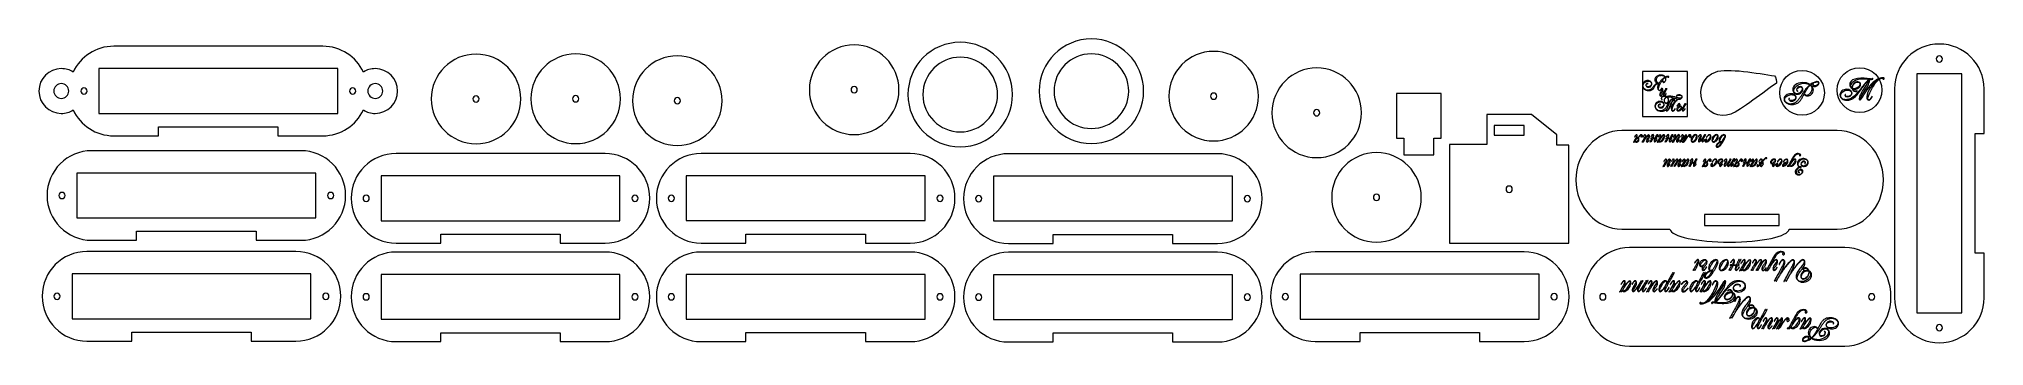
# Model space of a CAD drawing. Header units: centimetres. Extents: x -34.6 to 30.5, y -3.3 to 7.
import ezdxf

# ---------------------------------------------------------------- set-up
doc = ezdxf.new("R2010")
doc.units = ezdxf.units.CM
doc.header["$MEASUREMENT"] = 0
doc.layers.add('layer 1', color=7, linetype='Continuous')

msp = doc.modelspace()

# ---------------------------------------------------------------- linework, layer by layer
at = {"layer": 'layer 1', "color": 250, "lineweight": 9}
msp.add_lwpolyline([(19.09311, 4.43053), (20.59311, 4.43053), (20.59311, 5.93053), (19.09311, 5.93053), (19.09311, 4.43053)], close=True, dxfattribs=at)
for centre in [(24.43511, 5.22164), (26.36027, 5.31076)]:
    msp.add_ellipse(centre, major_axis=(0, 0.75), ratio=1, dxfattribs=at)
for points, knots in [([(-23.75046, 4.64563), (-23.75046, 4.64563), (-23.75053, 4.6456), (-23.75053, 4.6456), (-23.75053, 4.6456), (-23.98977, 4.13493), (-24.50838, 3.7812), (-25.1096, 3.7812), (-25.1096, 3.7812), (-25.1096, 3.7812), (-26.6096, 3.7812), (-26.6096, 3.7812), (-26.6096, 3.7812), (-26.6096, 3.7812), (-26.6096, 4.0812), (-26.6096, 4.0812), (-26.6096, 4.0812), (-26.6096, 4.0812), (-30.6096, 4.0812), (-30.6096, 4.0812), (-30.6096, 4.0812), (-30.6096, 4.0812), (-30.6096, 3.7812), (-30.6096, 3.7812), (-30.6096, 3.7812), (-30.6096, 3.7812), (-32.1096, 3.7812), (-32.1096, 3.7812), (-32.1096, 3.7812), (-32.7108, 3.7812), (-33.22941, 4.1349), (-33.46865, 4.64555), (-33.46865, 4.64555), (-33.46865, 4.64555), (-33.46876, 4.64562), (-33.46876, 4.64562), (-33.46876, 4.64562), (-33.58418, 4.57314), (-33.72075, 4.5312), (-33.86711, 4.5312), (-33.86711, 4.5312), (-34.28132, 4.5312), (-34.61711, 4.86699), (-34.61711, 5.2812), (-34.61711, 5.2812), (-34.61711, 5.69541), (-34.28132, 6.0312), (-33.86711, 6.0312), (-33.86711, 6.0312), (-33.72079, 6.0312), (-33.58425, 5.9893), (-33.46886, 5.91685), (-33.46886, 5.91685), (-33.46886, 5.91685), (-33.46864, 5.91686), (-33.46864, 5.91686), (-33.46864, 5.91686), (-33.2294, 6.4275), (-32.71079, 6.7812), (-32.1096, 6.7812), (-32.1096, 6.7812), (-32.1096, 6.7812), (-25.1096, 6.7812), (-25.1096, 6.7812), (-25.1096, 6.7812), (-24.5084, 6.7812), (-23.98979, 6.42749), (-23.75054, 5.91683), (-23.75054, 5.91683), (-23.75054, 5.91683), (-23.75041, 5.91681), (-23.75041, 5.91681), (-23.75041, 5.91681), (-23.635, 5.98929), (-23.49844, 6.0312), (-23.3521, 6.0312), (-23.3521, 6.0312), (-22.93789, 6.0312), (-22.6021, 5.69541), (-22.6021, 5.2812), (-22.6021, 5.2812), (-22.6021, 4.86699), (-22.93789, 4.5312), (-23.3521, 4.5312), (-23.3521, 4.5312), (-23.49846, 4.5312), (-23.63504, 4.57313), (-23.75046, 4.64563)], [0, 0, 0, 0, 0.04347826, 0.04347826, 0.04347826, 0.04347826, 0.08695652, 0.08695652, 0.08695652, 0.08695652, 0.13043478, 0.13043478, 0.13043478, 0.13043478, 0.17391304, 0.17391304, 0.17391304, 0.17391304, 0.2173913, 0.2173913, 0.2173913, 0.2173913, 0.26086957, 0.26086957, 0.26086957, 0.26086957, 0.30434783, 0.30434783, 0.30434783, 0.30434783, 0.34782609, 0.34782609, 0.34782609, 0.34782609, 0.39130435, 0.39130435, 0.39130435, 0.39130435, 0.43478261, 0.43478261, 0.43478261, 0.43478261, 0.47826087, 0.47826087, 0.47826087, 0.47826087, 0.52173913, 0.52173913, 0.52173913, 0.52173913, 0.56521739, 0.56521739, 0.56521739, 0.56521739, 0.60869565, 0.60869565, 0.60869565, 0.60869565, 0.65217391, 0.65217391, 0.65217391, 0.65217391, 0.69565217, 0.69565217, 0.69565217, 0.69565217, 0.73913043, 0.73913043, 0.73913043, 0.73913043, 0.7826087, 0.7826087, 0.7826087, 0.7826087, 0.82608696, 0.82608696, 0.82608696, 0.82608696, 0.86956522, 0.86956522, 0.86956522, 0.86956522, 0.91304348, 0.91304348, 0.91304348, 0.91304348, 1, 1, 1, 1]), ([(-19.97553, 6.51598), (-19.14711, 6.51598), (-18.47553, 5.8444), (-18.47553, 5.01598), (-18.47553, 5.01598), (-18.47553, 4.18756), (-19.14711, 3.51598), (-19.97553, 3.51598), (-19.97553, 3.51598), (-20.80395, 3.51598), (-21.47553, 4.18756), (-21.47553, 5.01598), (-21.47553, 5.01598), (-21.47553, 5.8444), (-20.80395, 6.51598), (-19.97553, 6.51598)], [0, 0, 0, 0, 0.2, 0.2, 0.2, 0.2, 0.4, 0.4, 0.4, 0.4, 0.6, 0.6, 0.6, 0.6, 1, 1, 1, 1]), ([(-16.63835, 6.52111), (-15.80993, 6.52111), (-15.13835, 5.84953), (-15.13835, 5.02111), (-15.13835, 5.02111), (-15.13835, 4.19269), (-15.80993, 3.52111), (-16.63835, 3.52111), (-16.63835, 3.52111), (-17.46677, 3.52111), (-18.13835, 4.19269), (-18.13835, 5.02111), (-18.13835, 5.02111), (-18.13835, 5.84953), (-17.46677, 6.52111), (-16.63835, 6.52111)], [0, 0, 0, 0, 0.2, 0.2, 0.2, 0.2, 0.4, 0.4, 0.4, 0.4, 0.6, 0.6, 0.6, 0.6, 1, 1, 1, 1]), ([(-7.31171, 6.8228), (-6.48329, 6.8228), (-5.81171, 6.15122), (-5.81171, 5.3228), (-5.81171, 5.3228), (-5.81171, 4.49438), (-6.48329, 3.8228), (-7.31171, 3.8228), (-7.31171, 3.8228), (-8.14013, 3.8228), (-8.81171, 4.49438), (-8.81171, 5.3228), (-8.81171, 5.3228), (-8.81171, 6.15122), (-8.14013, 6.8228), (-7.31171, 6.8228)], [0, 0, 0, 0, 0.2, 0.2, 0.2, 0.2, 0.4, 0.4, 0.4, 0.4, 0.6, 0.6, 0.6, 0.6, 1, 1, 1, 1]), ([(-3.76, 6.9128), (-2.79351, 6.9128), (-2.01, 6.12929), (-2.01, 5.1628), (-2.01, 5.1628), (-2.01, 4.19631), (-2.79351, 3.4128), (-3.76, 3.4128), (-3.76, 3.4128), (-4.72649, 3.4128), (-5.51, 4.19631), (-5.51, 5.1628), (-5.51, 5.1628), (-5.51, 6.12929), (-4.72649, 6.9128), (-3.76, 6.9128)], [0, 0, 0, 0, 0.2, 0.2, 0.2, 0.2, 0.4, 0.4, 0.4, 0.4, 0.6, 0.6, 0.6, 0.6, 1, 1, 1, 1]), ([(0.63276, 7.02556), (1.59925, 7.02556), (2.38276, 6.24205), (2.38276, 5.27556), (2.38276, 5.27556), (2.38276, 4.30907), (1.59925, 3.52556), (0.63276, 3.52556), (0.63276, 3.52556), (-0.33373, 3.52556), (-1.11724, 4.30907), (-1.11724, 5.27556), (-1.11724, 5.27556), (-1.11724, 6.24205), (-0.33373, 7.02556), (0.63276, 7.02556)], [0, 0, 0, 0, 0.2, 0.2, 0.2, 0.2, 0.4, 0.4, 0.4, 0.4, 0.6, 0.6, 0.6, 0.6, 1, 1, 1, 1]), ([(0.63276, 6.52556), (1.32311, 6.52556), (1.88276, 5.96591), (1.88276, 5.27556), (1.88276, 5.27556), (1.88276, 4.58521), (1.32311, 4.02556), (0.63276, 4.02556), (0.63276, 4.02556), (-0.05759, 4.02556), (-0.61724, 4.58521), (-0.61724, 5.27556), (-0.61724, 5.27556), (-0.61724, 5.96591), (-0.05759, 6.52556), (0.63276, 6.52556)], [0, 0, 0, 0, 0.2, 0.2, 0.2, 0.2, 0.4, 0.4, 0.4, 0.4, 0.6, 0.6, 0.6, 0.6, 1, 1, 1, 1]), ([(4.72742, 6.60845), (5.55584, 6.60845), (6.22742, 5.93687), (6.22742, 5.10845), (6.22742, 5.10845), (6.22742, 4.28003), (5.55584, 3.60845), (4.72742, 3.60845), (4.72742, 3.60845), (3.899, 3.60845), (3.22742, 4.28003), (3.22742, 5.10845), (3.22742, 5.10845), (3.22742, 5.93687), (3.899, 6.60845), (4.72742, 6.60845)], [0, 0, 0, 0, 0.2, 0.2, 0.2, 0.2, 0.4, 0.4, 0.4, 0.4, 0.6, 0.6, 0.6, 0.6, 1, 1, 1, 1]), ([(27.53192, -1.64567), (27.53192, -1.64567), (27.53192, 5.35433), (27.53192, 5.35433), (27.53192, 5.35433), (27.53192, 6.18275), (28.20349, 6.85433), (29.03192, 6.85433), (29.03192, 6.85433), (29.86035, 6.85433), (30.53192, 6.18275), (30.53192, 5.35433), (30.53192, 5.35433), (30.53192, 5.35433), (30.53192, 3.85433), (30.53192, 3.85433), (30.53192, 3.85433), (30.53192, 3.85433), (30.23192, 3.85433), (30.23192, 3.85433), (30.23192, 3.85433), (30.23192, 3.85433), (30.23192, -0.14567), (30.23192, -0.14567), (30.23192, -0.14567), (30.23192, -0.14567), (30.53192, -0.14567), (30.53192, -0.14567), (30.53192, -0.14567), (30.53192, -0.14567), (30.53192, -1.64567), (30.53192, -1.64567), (30.53192, -1.64567), (30.53192, -2.47409), (29.86035, -3.14567), (29.03192, -3.14567), (29.03192, -3.14567), (28.20349, -3.14567), (27.53192, -2.47409), (27.53192, -1.64567)], [0, 0, 0, 0, 0.09090909, 0.09090909, 0.09090909, 0.09090909, 0.18181818, 0.18181818, 0.18181818, 0.18181818, 0.27272727, 0.27272727, 0.27272727, 0.27272727, 0.36363636, 0.36363636, 0.36363636, 0.36363636, 0.45454545, 0.45454545, 0.45454545, 0.45454545, 0.54545455, 0.54545455, 0.54545455, 0.54545455, 0.63636364, 0.63636364, 0.63636364, 0.63636364, 0.72727273, 0.72727273, 0.72727273, 0.72727273, 0.81818182, 0.81818182, 0.81818182, 0.81818182, 1, 1, 1, 1]), ([(-32.6096, 6.0312), (-32.6096, 6.0312), (-24.6096, 6.0312), (-24.6096, 6.0312), (-24.6096, 6.0312), (-24.6096, 6.0312), (-24.6096, 4.5312), (-24.6096, 4.5312), (-24.6096, 4.5312), (-24.6096, 4.5312), (-32.6096, 4.5312), (-32.6096, 4.5312), (-32.6096, 4.5312), (-32.6096, 4.5312), (-32.6096, 6.0312), (-32.6096, 6.0312)], [0, 0, 0, 0, 0.2, 0.2, 0.2, 0.2, 0.4, 0.4, 0.4, 0.4, 0.6, 0.6, 0.6, 0.6, 1, 1, 1, 1]), ([(-13.23657, 6.45686), (-12.40815, 6.45686), (-11.73657, 5.78528), (-11.73657, 4.95686), (-11.73657, 4.95686), (-11.73657, 4.12844), (-12.40815, 3.45686), (-13.23657, 3.45686), (-13.23657, 3.45686), (-14.06499, 3.45686), (-14.73657, 4.12844), (-14.73657, 4.95686), (-14.73657, 4.95686), (-14.73657, 5.78528), (-14.06499, 6.45686), (-13.23657, 6.45686)], [0, 0, 0, 0, 0.2, 0.2, 0.2, 0.2, 0.4, 0.4, 0.4, 0.4, 0.6, 0.6, 0.6, 0.6, 1, 1, 1, 1]), ([(-3.76, 6.4128), (-3.06965, 6.4128), (-2.51, 5.85315), (-2.51, 5.1628), (-2.51, 5.1628), (-2.51, 4.47245), (-3.06965, 3.9128), (-3.76, 3.9128), (-3.76, 3.9128), (-4.45035, 3.9128), (-5.01, 4.47245), (-5.01, 5.1628), (-5.01, 5.1628), (-5.01, 5.85315), (-4.45035, 6.4128), (-3.76, 6.4128)], [0, 0, 0, 0, 0.2, 0.2, 0.2, 0.2, 0.4, 0.4, 0.4, 0.4, 0.6, 0.6, 0.6, 0.6, 1, 1, 1, 1]), ([(8.18048, 6.05252), (9.0089, 6.05252), (9.68048, 5.38094), (9.68048, 4.55252), (9.68048, 4.55252), (9.68048, 3.7241), (9.0089, 3.05252), (8.18048, 3.05252), (8.18048, 3.05252), (7.35206, 3.05252), (6.68048, 3.7241), (6.68048, 4.55252), (6.68048, 4.55252), (6.68048, 5.38094), (7.35206, 6.05252), (8.18048, 6.05252)], [0, 0, 0, 0, 0.2, 0.2, 0.2, 0.2, 0.4, 0.4, 0.4, 0.4, 0.6, 0.6, 0.6, 0.6, 1, 1, 1, 1]), ([(21.5386, 5.91736), (21.14937, 5.77569), (20.94868, 5.34531), (21.09035, 4.95608), (21.09035, 4.95608), (21.23202, 4.56685), (21.66241, 4.36616), (22.05164, 4.50782), (22.05164, 4.50782), (22.37626, 4.62598), (23.18984, 5.28467), (23.57728, 5.54721), (23.57728, 5.54721), (23.59292, 5.57204), (23.55687, 5.7714), (23.51484, 5.78654), (23.51484, 5.78654), (22.97861, 5.87311), (21.93191, 6.06051), (21.5386, 5.91736)], [0, 0, 0, 0, 0.16666667, 0.16666667, 0.16666667, 0.16666667, 0.33333333, 0.33333333, 0.33333333, 0.33333333, 0.5, 0.5, 0.5, 0.5, 0.66666667, 0.66666667, 0.66666667, 0.66666667, 1, 1, 1, 1]), ([(28.92692, 6.35433), (28.92692, 6.41232), (28.97393, 6.45933), (29.03192, 6.45933), (29.03192, 6.45933), (29.08991, 6.45933), (29.13692, 6.41232), (29.13692, 6.35433), (29.13692, 6.35433), (29.13692, 6.29634), (29.08991, 6.24933), (29.03192, 6.24933), (29.03192, 6.24933), (28.97393, 6.24933), (28.92692, 6.29634), (28.92692, 6.35433)], [0, 0, 0, 0, 0.2, 0.2, 0.2, 0.2, 0.4, 0.4, 0.4, 0.4, 0.6, 0.6, 0.6, 0.6, 1, 1, 1, 1]), ([(-33.86711, 5.5312), (-33.72904, 5.5312), (-33.61711, 5.41927), (-33.61711, 5.2812), (-33.61711, 5.2812), (-33.61711, 5.14313), (-33.72904, 5.0312), (-33.86711, 5.0312), (-33.86711, 5.0312), (-34.00518, 5.0312), (-34.11711, 5.14313), (-34.11711, 5.2812), (-34.11711, 5.2812), (-34.11711, 5.41927), (-34.00518, 5.5312), (-33.86711, 5.5312)], [0, 0, 0, 0, 0.2, 0.2, 0.2, 0.2, 0.4, 0.4, 0.4, 0.4, 0.6, 0.6, 0.6, 0.6, 1, 1, 1, 1]), ([(-33.1096, 5.3862), (-33.05161, 5.3862), (-33.0046, 5.33919), (-33.0046, 5.2812), (-33.0046, 5.2812), (-33.0046, 5.22321), (-33.05161, 5.1762), (-33.1096, 5.1762), (-33.1096, 5.1762), (-33.16759, 5.1762), (-33.2146, 5.22321), (-33.2146, 5.2812), (-33.2146, 5.2812), (-33.2146, 5.33919), (-33.16759, 5.3862), (-33.1096, 5.3862)], [0, 0, 0, 0, 0.2, 0.2, 0.2, 0.2, 0.4, 0.4, 0.4, 0.4, 0.6, 0.6, 0.6, 0.6, 1, 1, 1, 1]), ([(-24.1096, 5.3862), (-24.05161, 5.3862), (-24.0046, 5.33919), (-24.0046, 5.2812), (-24.0046, 5.2812), (-24.0046, 5.22321), (-24.05161, 5.1762), (-24.1096, 5.1762), (-24.1096, 5.1762), (-24.16759, 5.1762), (-24.2146, 5.22321), (-24.2146, 5.2812), (-24.2146, 5.2812), (-24.2146, 5.33919), (-24.16759, 5.3862), (-24.1096, 5.3862)], [0, 0, 0, 0, 0.2, 0.2, 0.2, 0.2, 0.4, 0.4, 0.4, 0.4, 0.6, 0.6, 0.6, 0.6, 1, 1, 1, 1]), ([(-23.3521, 5.5312), (-23.21403, 5.5312), (-23.1021, 5.41927), (-23.1021, 5.2812), (-23.1021, 5.2812), (-23.1021, 5.14313), (-23.21403, 5.0312), (-23.3521, 5.0312), (-23.3521, 5.0312), (-23.49017, 5.0312), (-23.6021, 5.14313), (-23.6021, 5.2812), (-23.6021, 5.2812), (-23.6021, 5.41927), (-23.49017, 5.5312), (-23.3521, 5.5312)], [0, 0, 0, 0, 0.2, 0.2, 0.2, 0.2, 0.4, 0.4, 0.4, 0.4, 0.6, 0.6, 0.6, 0.6, 1, 1, 1, 1]), ([(-7.31171, 5.4278), (-7.25372, 5.4278), (-7.20671, 5.38079), (-7.20671, 5.3228), (-7.20671, 5.3228), (-7.20671, 5.26481), (-7.25372, 5.2178), (-7.31171, 5.2178), (-7.31171, 5.2178), (-7.3697, 5.2178), (-7.41671, 5.26481), (-7.41671, 5.3228), (-7.41671, 5.3228), (-7.41671, 5.38079), (-7.3697, 5.4278), (-7.31171, 5.4278)], [0, 0, 0, 0, 0.2, 0.2, 0.2, 0.2, 0.4, 0.4, 0.4, 0.4, 0.6, 0.6, 0.6, 0.6, 1, 1, 1, 1]), ([(4.72742, 5.21345), (4.78541, 5.21345), (4.83242, 5.16644), (4.83242, 5.10845), (4.83242, 5.10845), (4.83242, 5.05046), (4.78541, 5.00345), (4.72742, 5.00345), (4.72742, 5.00345), (4.66943, 5.00345), (4.62242, 5.05046), (4.62242, 5.10845), (4.62242, 5.10845), (4.62242, 5.16644), (4.66943, 5.21345), (4.72742, 5.21345)], [0, 0, 0, 0, 0.2, 0.2, 0.2, 0.2, 0.4, 0.4, 0.4, 0.4, 0.6, 0.6, 0.6, 0.6, 1, 1, 1, 1]), ([(28.28192, -2.14567), (28.28192, -2.14567), (28.28192, 5.85433), (28.28192, 5.85433), (28.28192, 5.85433), (28.28192, 5.85433), (29.78192, 5.85433), (29.78192, 5.85433), (29.78192, 5.85433), (29.78192, 5.85433), (29.78192, -2.14567), (29.78192, -2.14567), (29.78192, -2.14567), (29.78192, -2.14567), (28.28192, -2.14567), (28.28192, -2.14567)], [0, 0, 0, 0, 0.2, 0.2, 0.2, 0.2, 0.4, 0.4, 0.4, 0.4, 0.6, 0.6, 0.6, 0.6, 1, 1, 1, 1]), ([(-19.97553, 5.12098), (-19.91754, 5.12098), (-19.87053, 5.07397), (-19.87053, 5.01598), (-19.87053, 5.01598), (-19.87053, 4.95799), (-19.91754, 4.91098), (-19.97553, 4.91098), (-19.97553, 4.91098), (-20.03352, 4.91098), (-20.08053, 4.95799), (-20.08053, 5.01598), (-20.08053, 5.01598), (-20.08053, 5.07397), (-20.03352, 5.12098), (-19.97553, 5.12098)], [0, 0, 0, 0, 0.2, 0.2, 0.2, 0.2, 0.4, 0.4, 0.4, 0.4, 0.6, 0.6, 0.6, 0.6, 1, 1, 1, 1]), ([(-16.63835, 5.12611), (-16.58036, 5.12611), (-16.53335, 5.0791), (-16.53335, 5.02111), (-16.53335, 5.02111), (-16.53335, 4.96312), (-16.58036, 4.91611), (-16.63835, 4.91611), (-16.63835, 4.91611), (-16.69634, 4.91611), (-16.74335, 4.96312), (-16.74335, 5.02111), (-16.74335, 5.02111), (-16.74335, 5.0791), (-16.69634, 5.12611), (-16.63835, 5.12611)], [0, 0, 0, 0, 0.2, 0.2, 0.2, 0.2, 0.4, 0.4, 0.4, 0.4, 0.6, 0.6, 0.6, 0.6, 1, 1, 1, 1]), ([(-13.23657, 5.06186), (-13.17858, 5.06186), (-13.13157, 5.01485), (-13.13157, 4.95686), (-13.13157, 4.95686), (-13.13157, 4.89887), (-13.17858, 4.85186), (-13.23657, 4.85186), (-13.23657, 4.85186), (-13.29456, 4.85186), (-13.34157, 4.89887), (-13.34157, 4.95686), (-13.34157, 4.95686), (-13.34157, 5.01485), (-13.29456, 5.06186), (-13.23657, 5.06186)], [0, 0, 0, 0, 0.2, 0.2, 0.2, 0.2, 0.4, 0.4, 0.4, 0.4, 0.6, 0.6, 0.6, 0.6, 1, 1, 1, 1]), ([(8.18048, 4.65752), (8.23847, 4.65752), (8.28548, 4.61051), (8.28548, 4.55252), (8.28548, 4.55252), (8.28548, 4.49453), (8.23847, 4.44752), (8.18048, 4.44752), (8.18048, 4.44752), (8.12249, 4.44752), (8.07548, 4.49453), (8.07548, 4.55252), (8.07548, 4.55252), (8.07548, 4.61051), (8.12249, 4.65752), (8.18048, 4.65752)], [0, 0, 0, 0, 0.2, 0.2, 0.2, 0.2, 0.4, 0.4, 0.4, 0.4, 0.6, 0.6, 0.6, 0.6, 1, 1, 1, 1]), ([(12.10279, 3.6984), (12.10279, 3.6984), (12.10279, 3.1484), (12.10279, 3.1484), (12.10279, 3.1484), (12.10279, 3.1484), (11.10279, 3.1484), (11.10279, 3.1484), (11.10279, 3.1484), (11.10279, 3.1484), (11.10279, 3.6984), (11.10279, 3.6984), (11.10279, 3.6984), (11.10279, 3.6984), (10.85279, 3.6984), (10.85279, 3.6984), (10.85279, 3.6984), (10.85279, 3.6984), (10.85279, 5.1984), (10.85279, 5.1984), (10.85279, 5.1984), (10.85279, 5.1984), (12.35279, 5.1984), (12.35279, 5.1984), (12.35279, 5.1984), (12.35279, 5.1984), (12.35279, 3.6984), (12.35279, 3.6984), (12.35279, 3.6984), (12.35279, 3.6984), (12.10279, 3.6984), (12.10279, 3.6984)], [0, 0, 0, 0, 0.11111111, 0.11111111, 0.11111111, 0.11111111, 0.22222222, 0.22222222, 0.22222222, 0.22222222, 0.33333333, 0.33333333, 0.33333333, 0.33333333, 0.44444444, 0.44444444, 0.44444444, 0.44444444, 0.55555556, 0.55555556, 0.55555556, 0.55555556, 0.66666667, 0.66666667, 0.66666667, 0.66666667, 0.77777778, 0.77777778, 0.77777778, 0.77777778, 1, 1, 1, 1]), ([(16.62554, 3.46734), (16.62554, 3.46734), (16.62554, 0.49346), (16.62554, 0.49346), (16.62554, 0.49346), (16.62554, 0.49346), (16.62553, 0.49346), (16.62553, 0.49346), (16.62553, 0.49346), (16.62553, 0.49346), (16.62553, 0.18846), (16.62553, 0.18846), (16.62553, 0.18846), (16.62553, 0.18846), (12.62554, 0.18846), (12.62554, 0.18846), (12.62554, 0.18846), (12.62554, 0.18846), (12.62554, 0.49346), (12.62554, 0.49346), (12.62554, 0.49346), (12.62554, 0.49346), (12.62554, 0.49846), (12.62554, 0.49846), (12.62554, 0.49846), (12.62554, 0.49846), (12.62554, 3.49346), (12.62554, 3.49346), (12.62554, 3.49346), (12.62554, 3.49346), (13.87554, 3.49346), (13.87554, 3.49346), (13.87554, 3.49346), (13.87554, 3.49346), (13.87554, 4.49346), (13.87554, 4.49346), (13.87554, 4.49346), (13.87554, 4.49346), (15.37554, 4.49346), (15.37554, 4.49346), (15.37554, 4.49346), (15.37554, 4.49346), (16.2214, 3.81677), (16.2214, 3.81677), (16.2214, 3.81677), (16.2214, 3.81677), (16.2214, 3.46734), (16.2214, 3.46734), (16.2214, 3.46734), (16.2214, 3.46734), (16.62554, 3.46734), (16.62554, 3.46734)], [0, 0, 0, 0, 0.07142857, 0.07142857, 0.07142857, 0.07142857, 0.14285714, 0.14285714, 0.14285714, 0.14285714, 0.21428571, 0.21428571, 0.21428571, 0.21428571, 0.28571429, 0.28571429, 0.28571429, 0.28571429, 0.35714286, 0.35714286, 0.35714286, 0.35714286, 0.42857143, 0.42857143, 0.42857143, 0.42857143, 0.5, 0.5, 0.5, 0.5, 0.57142857, 0.57142857, 0.57142857, 0.57142857, 0.64285714, 0.64285714, 0.64285714, 0.64285714, 0.71428571, 0.71428571, 0.71428571, 0.71428571, 0.78571429, 0.78571429, 0.78571429, 0.78571429, 0.85714286, 0.85714286, 0.85714286, 0.85714286, 1, 1, 1, 1]), ([(14.12554, 4.12408), (14.12554, 4.12408), (15.12554, 4.12408), (15.12554, 4.12408), (15.12554, 4.12408), (15.12554, 4.12408), (15.12554, 3.80408), (15.12554, 3.80408), (15.12554, 3.80408), (15.12554, 3.80408), (14.12554, 3.80408), (14.12554, 3.80408), (14.12554, 3.80408), (14.12554, 3.80408), (14.12554, 4.12408), (14.12554, 4.12408)], [0, 0, 0, 0, 0.2, 0.2, 0.2, 0.2, 0.4, 0.4, 0.4, 0.4, 0.6, 0.6, 0.6, 0.6, 1, 1, 1, 1]), ([(24.0065, 0.65608), (23.96511, 0.41389), (23.08635, 0.22041), (22.00818, 0.22041), (22.00818, 0.22041), (20.93001, 0.22041), (20.05125, 0.41389), (20.00986, 0.65608), (20.00986, 0.65608), (20.00986, 0.65608), (18.40318, 0.65608), (18.40318, 0.65608), (18.40318, 0.65608), (17.54991, 0.65608), (16.85818, 1.39481), (16.85818, 2.30608), (16.85818, 2.30608), (16.85818, 3.21735), (17.54991, 3.95608), (18.40318, 3.95608), (18.40318, 3.95608), (18.40318, 3.95608), (25.61318, 3.95608), (25.61318, 3.95608), (25.61318, 3.95608), (26.46645, 3.95608), (27.15818, 3.21735), (27.15818, 2.30608), (27.15818, 2.30608), (27.15818, 1.39481), (26.46645, 0.65608), (25.61318, 0.65608), (25.61318, 0.65608), (25.61318, 0.65608), (24.0065, 0.65608), (24.0065, 0.65608)], [0, 0, 0, 0, 0.1, 0.1, 0.1, 0.1, 0.2, 0.2, 0.2, 0.2, 0.3, 0.3, 0.3, 0.3, 0.4, 0.4, 0.4, 0.4, 0.5, 0.5, 0.5, 0.5, 0.6, 0.6, 0.6, 0.6, 0.7, 0.7, 0.7, 0.7, 0.8, 0.8, 0.8, 0.8, 1, 1, 1, 1]), ([(-32.84466, 3.2838), (-32.84466, 3.2838), (-25.84466, 3.2838), (-25.84466, 3.2838), (-25.84466, 3.2838), (-25.01624, 3.2838), (-24.34466, 2.61223), (-24.34466, 1.7838), (-24.34466, 1.7838), (-24.34466, 0.95537), (-25.01624, 0.2838), (-25.84466, 0.2838), (-25.84466, 0.2838), (-25.84466, 0.2838), (-27.34466, 0.2838), (-27.34466, 0.2838), (-27.34466, 0.2838), (-27.34466, 0.2838), (-27.34466, 0.5838), (-27.34466, 0.5838), (-27.34466, 0.5838), (-27.34466, 0.5838), (-31.34466, 0.5838), (-31.34466, 0.5838), (-31.34466, 0.5838), (-31.34466, 0.5838), (-31.34466, 0.2838), (-31.34466, 0.2838), (-31.34466, 0.2838), (-31.34466, 0.2838), (-32.84466, 0.2838), (-32.84466, 0.2838), (-32.84466, 0.2838), (-33.67308, 0.2838), (-34.34466, 0.95537), (-34.34466, 1.7838), (-34.34466, 1.7838), (-34.34466, 2.61223), (-33.67308, 3.2838), (-32.84466, 3.2838)], [0, 0, 0, 0, 0.09090909, 0.09090909, 0.09090909, 0.09090909, 0.18181818, 0.18181818, 0.18181818, 0.18181818, 0.27272727, 0.27272727, 0.27272727, 0.27272727, 0.36363636, 0.36363636, 0.36363636, 0.36363636, 0.45454545, 0.45454545, 0.45454545, 0.45454545, 0.54545455, 0.54545455, 0.54545455, 0.54545455, 0.63636364, 0.63636364, 0.63636364, 0.63636364, 0.72727273, 0.72727273, 0.72727273, 0.72727273, 0.81818182, 0.81818182, 0.81818182, 0.81818182, 1, 1, 1, 1]), ([(-22.65599, 3.1897), (-22.65599, 3.1897), (-15.65599, 3.1897), (-15.65599, 3.1897), (-15.65599, 3.1897), (-14.82757, 3.1897), (-14.15599, 2.51813), (-14.15599, 1.6897), (-14.15599, 1.6897), (-14.15599, 0.86127), (-14.82757, 0.1897), (-15.65599, 0.1897), (-15.65599, 0.1897), (-15.65599, 0.1897), (-17.15599, 0.1897), (-17.15599, 0.1897), (-17.15599, 0.1897), (-17.15599, 0.1897), (-17.15599, 0.4897), (-17.15599, 0.4897), (-17.15599, 0.4897), (-17.15599, 0.4897), (-21.15599, 0.4897), (-21.15599, 0.4897), (-21.15599, 0.4897), (-21.15599, 0.4897), (-21.15599, 0.1897), (-21.15599, 0.1897), (-21.15599, 0.1897), (-21.15599, 0.1897), (-22.65599, 0.1897), (-22.65599, 0.1897), (-22.65599, 0.1897), (-23.48441, 0.1897), (-24.15599, 0.86127), (-24.15599, 1.6897), (-24.15599, 1.6897), (-24.15599, 2.51813), (-23.48441, 3.1897), (-22.65599, 3.1897)], [0, 0, 0, 0, 0.09090909, 0.09090909, 0.09090909, 0.09090909, 0.18181818, 0.18181818, 0.18181818, 0.18181818, 0.27272727, 0.27272727, 0.27272727, 0.27272727, 0.36363636, 0.36363636, 0.36363636, 0.36363636, 0.45454545, 0.45454545, 0.45454545, 0.45454545, 0.54545455, 0.54545455, 0.54545455, 0.54545455, 0.63636364, 0.63636364, 0.63636364, 0.63636364, 0.72727273, 0.72727273, 0.72727273, 0.72727273, 0.81818182, 0.81818182, 0.81818182, 0.81818182, 1, 1, 1, 1]), ([(-12.43638, 3.19032), (-12.43638, 3.19032), (-5.43638, 3.19032), (-5.43638, 3.19032), (-5.43638, 3.19032), (-4.60796, 3.19032), (-3.93638, 2.51875), (-3.93638, 1.69032), (-3.93638, 1.69032), (-3.93638, 0.86189), (-4.60796, 0.19032), (-5.43638, 0.19032), (-5.43638, 0.19032), (-5.43638, 0.19032), (-6.93638, 0.19032), (-6.93638, 0.19032), (-6.93638, 0.19032), (-6.93638, 0.19032), (-6.93638, 0.49032), (-6.93638, 0.49032), (-6.93638, 0.49032), (-6.93638, 0.49032), (-10.93638, 0.49032), (-10.93638, 0.49032), (-10.93638, 0.49032), (-10.93638, 0.49032), (-10.93638, 0.19032), (-10.93638, 0.19032), (-10.93638, 0.19032), (-10.93638, 0.19032), (-12.43638, 0.19032), (-12.43638, 0.19032), (-12.43638, 0.19032), (-13.2648, 0.19032), (-13.93638, 0.86189), (-13.93638, 1.69032), (-13.93638, 1.69032), (-13.93638, 2.51875), (-13.2648, 3.19032), (-12.43638, 3.19032)], [0, 0, 0, 0, 0.09090909, 0.09090909, 0.09090909, 0.09090909, 0.18181818, 0.18181818, 0.18181818, 0.18181818, 0.27272727, 0.27272727, 0.27272727, 0.27272727, 0.36363636, 0.36363636, 0.36363636, 0.36363636, 0.45454545, 0.45454545, 0.45454545, 0.45454545, 0.54545455, 0.54545455, 0.54545455, 0.54545455, 0.63636364, 0.63636364, 0.63636364, 0.63636364, 0.72727273, 0.72727273, 0.72727273, 0.72727273, 0.81818182, 0.81818182, 0.81818182, 0.81818182, 1, 1, 1, 1]), ([(-2.14533, 3.18032), (-2.14533, 3.18032), (4.85467, 3.18032), (4.85467, 3.18032), (4.85467, 3.18032), (5.68309, 3.18032), (6.35467, 2.50875), (6.35467, 1.68032), (6.35467, 1.68032), (6.35467, 0.85189), (5.68309, 0.18032), (4.85467, 0.18032), (4.85467, 0.18032), (4.85467, 0.18032), (3.35467, 0.18032), (3.35467, 0.18032), (3.35467, 0.18032), (3.35467, 0.18032), (3.35467, 0.48032), (3.35467, 0.48032), (3.35467, 0.48032), (3.35467, 0.48032), (-0.64533, 0.48032), (-0.64533, 0.48032), (-0.64533, 0.48032), (-0.64533, 0.48032), (-0.64533, 0.18032), (-0.64533, 0.18032), (-0.64533, 0.18032), (-0.64533, 0.18032), (-2.14533, 0.18032), (-2.14533, 0.18032), (-2.14533, 0.18032), (-2.97375, 0.18032), (-3.64533, 0.85189), (-3.64533, 1.68032), (-3.64533, 1.68032), (-3.64533, 2.50875), (-2.97375, 3.18032), (-2.14533, 3.18032)], [0, 0, 0, 0, 0.09090909, 0.09090909, 0.09090909, 0.09090909, 0.18181818, 0.18181818, 0.18181818, 0.18181818, 0.27272727, 0.27272727, 0.27272727, 0.27272727, 0.36363636, 0.36363636, 0.36363636, 0.36363636, 0.45454545, 0.45454545, 0.45454545, 0.45454545, 0.54545455, 0.54545455, 0.54545455, 0.54545455, 0.63636364, 0.63636364, 0.63636364, 0.63636364, 0.72727273, 0.72727273, 0.72727273, 0.72727273, 0.81818182, 0.81818182, 0.81818182, 0.81818182, 1, 1, 1, 1]), ([(10.18109, 3.21933), (11.00951, 3.21933), (11.68109, 2.54775), (11.68109, 1.71933), (11.68109, 1.71933), (11.68109, 0.89091), (11.00951, 0.21933), (10.18109, 0.21933), (10.18109, 0.21933), (9.35267, 0.21933), (8.68109, 0.89091), (8.68109, 1.71933), (8.68109, 1.71933), (8.68109, 2.54775), (9.35267, 3.21933), (10.18109, 3.21933)], [0, 0, 0, 0, 0.2, 0.2, 0.2, 0.2, 0.4, 0.4, 0.4, 0.4, 0.6, 0.6, 0.6, 0.6, 1, 1, 1, 1]), ([(-33.34466, 2.5338), (-33.34466, 2.5338), (-25.34466, 2.5338), (-25.34466, 2.5338), (-25.34466, 2.5338), (-25.34466, 2.5338), (-25.34466, 1.0338), (-25.34466, 1.0338), (-25.34466, 1.0338), (-25.34466, 1.0338), (-33.34466, 1.0338), (-33.34466, 1.0338), (-33.34466, 1.0338), (-33.34466, 1.0338), (-33.34466, 2.5338), (-33.34466, 2.5338)], [0, 0, 0, 0, 0.2, 0.2, 0.2, 0.2, 0.4, 0.4, 0.4, 0.4, 0.6, 0.6, 0.6, 0.6, 1, 1, 1, 1]), ([(-23.15599, 2.4397), (-23.15599, 2.4397), (-15.15599, 2.4397), (-15.15599, 2.4397), (-15.15599, 2.4397), (-15.15599, 2.4397), (-15.15599, 0.9397), (-15.15599, 0.9397), (-15.15599, 0.9397), (-15.15599, 0.9397), (-23.15599, 0.9397), (-23.15599, 0.9397), (-23.15599, 0.9397), (-23.15599, 0.9397), (-23.15599, 2.4397), (-23.15599, 2.4397)], [0, 0, 0, 0, 0.2, 0.2, 0.2, 0.2, 0.4, 0.4, 0.4, 0.4, 0.6, 0.6, 0.6, 0.6, 1, 1, 1, 1]), ([(-12.93638, 2.44032), (-12.93638, 2.44032), (-4.93638, 2.44032), (-4.93638, 2.44032), (-4.93638, 2.44032), (-4.93638, 2.44032), (-4.93638, 0.94032), (-4.93638, 0.94032), (-4.93638, 0.94032), (-4.93638, 0.94032), (-12.93638, 0.94032), (-12.93638, 0.94032), (-12.93638, 0.94032), (-12.93638, 0.94032), (-12.93638, 2.44032), (-12.93638, 2.44032)], [0, 0, 0, 0, 0.2, 0.2, 0.2, 0.2, 0.4, 0.4, 0.4, 0.4, 0.6, 0.6, 0.6, 0.6, 1, 1, 1, 1]), ([(-2.64533, 2.43032), (-2.64533, 2.43032), (5.35467, 2.43032), (5.35467, 2.43032), (5.35467, 2.43032), (5.35467, 2.43032), (5.35467, 0.93032), (5.35467, 0.93032), (5.35467, 0.93032), (5.35467, 0.93032), (-2.64533, 0.93032), (-2.64533, 0.93032), (-2.64533, 0.93032), (-2.64533, 0.93032), (-2.64533, 2.43032), (-2.64533, 2.43032)], [0, 0, 0, 0, 0.2, 0.2, 0.2, 0.2, 0.4, 0.4, 0.4, 0.4, 0.6, 0.6, 0.6, 0.6, 1, 1, 1, 1]), ([(14.62554, 2.09846), (14.68353, 2.09846), (14.73054, 2.05145), (14.73054, 1.99346), (14.73054, 1.99346), (14.73054, 1.93547), (14.68353, 1.88846), (14.62554, 1.88846), (14.62554, 1.88846), (14.56755, 1.88846), (14.52054, 1.93547), (14.52054, 1.99346), (14.52054, 1.99346), (14.52054, 2.05145), (14.56755, 2.09846), (14.62554, 2.09846)], [0, 0, 0, 0, 0.2, 0.2, 0.2, 0.2, 0.4, 0.4, 0.4, 0.4, 0.6, 0.6, 0.6, 0.6, 1, 1, 1, 1]), ([(-33.84466, 1.8888), (-33.78667, 1.8888), (-33.73966, 1.84179), (-33.73966, 1.7838), (-33.73966, 1.7838), (-33.73966, 1.72581), (-33.78667, 1.6788), (-33.84466, 1.6788), (-33.84466, 1.6788), (-33.90265, 1.6788), (-33.94966, 1.72581), (-33.94966, 1.7838), (-33.94966, 1.7838), (-33.94966, 1.84179), (-33.90265, 1.8888), (-33.84466, 1.8888)], [0, 0, 0, 0, 0.2, 0.2, 0.2, 0.2, 0.4, 0.4, 0.4, 0.4, 0.6, 0.6, 0.6, 0.6, 1, 1, 1, 1]), ([(-24.84466, 1.8888), (-24.78667, 1.8888), (-24.73966, 1.84179), (-24.73966, 1.7838), (-24.73966, 1.7838), (-24.73966, 1.72581), (-24.78667, 1.6788), (-24.84466, 1.6788), (-24.84466, 1.6788), (-24.90265, 1.6788), (-24.94966, 1.72581), (-24.94966, 1.7838), (-24.94966, 1.7838), (-24.94966, 1.84179), (-24.90265, 1.8888), (-24.84466, 1.8888)], [0, 0, 0, 0, 0.2, 0.2, 0.2, 0.2, 0.4, 0.4, 0.4, 0.4, 0.6, 0.6, 0.6, 0.6, 1, 1, 1, 1]), ([(-23.65599, 1.7947), (-23.598, 1.7947), (-23.55099, 1.74769), (-23.55099, 1.6897), (-23.55099, 1.6897), (-23.55099, 1.63171), (-23.598, 1.5847), (-23.65599, 1.5847), (-23.65599, 1.5847), (-23.71398, 1.5847), (-23.76099, 1.63171), (-23.76099, 1.6897), (-23.76099, 1.6897), (-23.76099, 1.74769), (-23.71398, 1.7947), (-23.65599, 1.7947)], [0, 0, 0, 0, 0.2, 0.2, 0.2, 0.2, 0.4, 0.4, 0.4, 0.4, 0.6, 0.6, 0.6, 0.6, 1, 1, 1, 1]), ([(-14.65599, 1.7947), (-14.598, 1.7947), (-14.55099, 1.74769), (-14.55099, 1.6897), (-14.55099, 1.6897), (-14.55099, 1.63171), (-14.598, 1.5847), (-14.65599, 1.5847), (-14.65599, 1.5847), (-14.71398, 1.5847), (-14.76099, 1.63171), (-14.76099, 1.6897), (-14.76099, 1.6897), (-14.76099, 1.74769), (-14.71398, 1.7947), (-14.65599, 1.7947)], [0, 0, 0, 0, 0.2, 0.2, 0.2, 0.2, 0.4, 0.4, 0.4, 0.4, 0.6, 0.6, 0.6, 0.6, 1, 1, 1, 1]), ([(-13.43638, 1.79532), (-13.37839, 1.79532), (-13.33138, 1.74831), (-13.33138, 1.69032), (-13.33138, 1.69032), (-13.33138, 1.63233), (-13.37839, 1.58532), (-13.43638, 1.58532), (-13.43638, 1.58532), (-13.49437, 1.58532), (-13.54138, 1.63233), (-13.54138, 1.69032), (-13.54138, 1.69032), (-13.54138, 1.74831), (-13.49437, 1.79532), (-13.43638, 1.79532)], [0, 0, 0, 0, 0.2, 0.2, 0.2, 0.2, 0.4, 0.4, 0.4, 0.4, 0.6, 0.6, 0.6, 0.6, 1, 1, 1, 1]), ([(-4.43638, 1.79532), (-4.37839, 1.79532), (-4.33138, 1.74831), (-4.33138, 1.69032), (-4.33138, 1.69032), (-4.33138, 1.63233), (-4.37839, 1.58532), (-4.43638, 1.58532), (-4.43638, 1.58532), (-4.49437, 1.58532), (-4.54138, 1.63233), (-4.54138, 1.69032), (-4.54138, 1.69032), (-4.54138, 1.74831), (-4.49437, 1.79532), (-4.43638, 1.79532)], [0, 0, 0, 0, 0.2, 0.2, 0.2, 0.2, 0.4, 0.4, 0.4, 0.4, 0.6, 0.6, 0.6, 0.6, 1, 1, 1, 1]), ([(-3.14533, 1.78532), (-3.08734, 1.78532), (-3.04033, 1.73831), (-3.04033, 1.68032), (-3.04033, 1.68032), (-3.04033, 1.62233), (-3.08734, 1.57532), (-3.14533, 1.57532), (-3.14533, 1.57532), (-3.20332, 1.57532), (-3.25033, 1.62233), (-3.25033, 1.68032), (-3.25033, 1.68032), (-3.25033, 1.73831), (-3.20332, 1.78532), (-3.14533, 1.78532)], [0, 0, 0, 0, 0.2, 0.2, 0.2, 0.2, 0.4, 0.4, 0.4, 0.4, 0.6, 0.6, 0.6, 0.6, 1, 1, 1, 1]), ([(5.85467, 1.78532), (5.91266, 1.78532), (5.95967, 1.73831), (5.95967, 1.68032), (5.95967, 1.68032), (5.95967, 1.62233), (5.91266, 1.57532), (5.85467, 1.57532), (5.85467, 1.57532), (5.79668, 1.57532), (5.74967, 1.62233), (5.74967, 1.68032), (5.74967, 1.68032), (5.74967, 1.73831), (5.79668, 1.78532), (5.85467, 1.78532)], [0, 0, 0, 0, 0.2, 0.2, 0.2, 0.2, 0.4, 0.4, 0.4, 0.4, 0.6, 0.6, 0.6, 0.6, 1, 1, 1, 1]), ([(10.18109, 1.82433), (10.23908, 1.82433), (10.28609, 1.77732), (10.28609, 1.71933), (10.28609, 1.71933), (10.28609, 1.66134), (10.23908, 1.61433), (10.18109, 1.61433), (10.18109, 1.61433), (10.1231, 1.61433), (10.07609, 1.66134), (10.07609, 1.71933), (10.07609, 1.71933), (10.07609, 1.77732), (10.1231, 1.82433), (10.18109, 1.82433)], [0, 0, 0, 0, 0.2, 0.2, 0.2, 0.2, 0.4, 0.4, 0.4, 0.4, 0.6, 0.6, 0.6, 0.6, 1, 1, 1, 1]), ([(21.17286, 1.15089), (21.17286, 1.15089), (23.67318, 1.15089), (23.67318, 1.15089), (23.67318, 1.15089), (23.67318, 1.15089), (23.67318, 0.77918), (23.67318, 0.77918), (23.67318, 0.77918), (23.67318, 0.77918), (21.17286, 0.77918), (21.17286, 0.77918), (21.17286, 0.77918), (21.17286, 0.77918), (21.17286, 1.15089), (21.17286, 1.15089)], [0, 0, 0, 0, 0.2, 0.2, 0.2, 0.2, 0.4, 0.4, 0.4, 0.4, 0.6, 0.6, 0.6, 0.6, 1, 1, 1, 1]), ([(18.65834, 0.04103), (18.65834, 0.04103), (25.86834, 0.04103), (25.86834, 0.04103), (25.86834, 0.04103), (26.72161, 0.04103), (27.41334, -0.6977), (27.41334, -1.60897), (27.41334, -1.60897), (27.41334, -2.52024), (26.72161, -3.25897), (25.86834, -3.25897), (25.86834, -3.25897), (25.86834, -3.25897), (18.65834, -3.25897), (18.65834, -3.25897), (18.65834, -3.25897), (17.80507, -3.25897), (17.11334, -2.52024), (17.11334, -1.60897), (17.11334, -1.60897), (17.11334, -0.6977), (17.80507, 0.04103), (18.65834, 0.04103)], [0, 0, 0, 0, 0.14285714, 0.14285714, 0.14285714, 0.14285714, 0.28571429, 0.28571429, 0.28571429, 0.28571429, 0.42857143, 0.42857143, 0.42857143, 0.42857143, 0.57142857, 0.57142857, 0.57142857, 0.57142857, 0.71428571, 0.71428571, 0.71428571, 0.71428571, 1, 1, 1, 1]), ([(-33.00733, -0.09182), (-33.00733, -0.09182), (-26.00733, -0.09182), (-26.00733, -0.09182), (-26.00733, -0.09182), (-25.17891, -0.09182), (-24.50733, -0.76339), (-24.50733, -1.59182), (-24.50733, -1.59182), (-24.50733, -2.42025), (-25.17891, -3.09182), (-26.00733, -3.09182), (-26.00733, -3.09182), (-26.00733, -3.09182), (-27.50733, -3.09182), (-27.50733, -3.09182), (-27.50733, -3.09182), (-27.50733, -3.09182), (-27.50733, -2.79182), (-27.50733, -2.79182), (-27.50733, -2.79182), (-27.50733, -2.79182), (-31.50733, -2.79182), (-31.50733, -2.79182), (-31.50733, -2.79182), (-31.50733, -2.79182), (-31.50733, -3.09182), (-31.50733, -3.09182), (-31.50733, -3.09182), (-31.50733, -3.09182), (-33.00733, -3.09182), (-33.00733, -3.09182), (-33.00733, -3.09182), (-33.83575, -3.09182), (-34.50733, -2.42025), (-34.50733, -1.59182), (-34.50733, -1.59182), (-34.50733, -0.76339), (-33.83575, -0.09182), (-33.00733, -0.09182)], [0, 0, 0, 0, 0.09090909, 0.09090909, 0.09090909, 0.09090909, 0.18181818, 0.18181818, 0.18181818, 0.18181818, 0.27272727, 0.27272727, 0.27272727, 0.27272727, 0.36363636, 0.36363636, 0.36363636, 0.36363636, 0.45454545, 0.45454545, 0.45454545, 0.45454545, 0.54545455, 0.54545455, 0.54545455, 0.54545455, 0.63636364, 0.63636364, 0.63636364, 0.63636364, 0.72727273, 0.72727273, 0.72727273, 0.72727273, 0.81818182, 0.81818182, 0.81818182, 0.81818182, 1, 1, 1, 1]), ([(-22.65599, -0.1103), (-22.65599, -0.1103), (-15.65599, -0.1103), (-15.65599, -0.1103), (-15.65599, -0.1103), (-14.82757, -0.1103), (-14.15599, -0.78187), (-14.15599, -1.6103), (-14.15599, -1.6103), (-14.15599, -2.43873), (-14.82757, -3.1103), (-15.65599, -3.1103), (-15.65599, -3.1103), (-15.65599, -3.1103), (-17.15599, -3.1103), (-17.15599, -3.1103), (-17.15599, -3.1103), (-17.15599, -3.1103), (-17.15599, -2.8103), (-17.15599, -2.8103), (-17.15599, -2.8103), (-17.15599, -2.8103), (-21.15599, -2.8103), (-21.15599, -2.8103), (-21.15599, -2.8103), (-21.15599, -2.8103), (-21.15599, -3.1103), (-21.15599, -3.1103), (-21.15599, -3.1103), (-21.15599, -3.1103), (-22.65599, -3.1103), (-22.65599, -3.1103), (-22.65599, -3.1103), (-23.48441, -3.1103), (-24.15599, -2.43873), (-24.15599, -1.6103), (-24.15599, -1.6103), (-24.15599, -0.78187), (-23.48441, -0.1103), (-22.65599, -0.1103)], [0, 0, 0, 0, 0.09090909, 0.09090909, 0.09090909, 0.09090909, 0.18181818, 0.18181818, 0.18181818, 0.18181818, 0.27272727, 0.27272727, 0.27272727, 0.27272727, 0.36363636, 0.36363636, 0.36363636, 0.36363636, 0.45454545, 0.45454545, 0.45454545, 0.45454545, 0.54545455, 0.54545455, 0.54545455, 0.54545455, 0.63636364, 0.63636364, 0.63636364, 0.63636364, 0.72727273, 0.72727273, 0.72727273, 0.72727273, 0.81818182, 0.81818182, 0.81818182, 0.81818182, 1, 1, 1, 1]), ([(-12.43638, -0.10968), (-12.43638, -0.10968), (-5.43638, -0.10968), (-5.43638, -0.10968), (-5.43638, -0.10968), (-4.60796, -0.10968), (-3.93638, -0.78125), (-3.93638, -1.60968), (-3.93638, -1.60968), (-3.93638, -2.43811), (-4.60796, -3.10968), (-5.43638, -3.10968), (-5.43638, -3.10968), (-5.43638, -3.10968), (-6.93638, -3.10968), (-6.93638, -3.10968), (-6.93638, -3.10968), (-6.93638, -3.10968), (-6.93638, -2.80968), (-6.93638, -2.80968), (-6.93638, -2.80968), (-6.93638, -2.80968), (-10.93638, -2.80968), (-10.93638, -2.80968), (-10.93638, -2.80968), (-10.93638, -2.80968), (-10.93638, -3.10968), (-10.93638, -3.10968), (-10.93638, -3.10968), (-10.93638, -3.10968), (-12.43638, -3.10968), (-12.43638, -3.10968), (-12.43638, -3.10968), (-13.2648, -3.10968), (-13.93638, -2.43811), (-13.93638, -1.60968), (-13.93638, -1.60968), (-13.93638, -0.78125), (-13.2648, -0.10968), (-12.43638, -0.10968)], [0, 0, 0, 0, 0.09090909, 0.09090909, 0.09090909, 0.09090909, 0.18181818, 0.18181818, 0.18181818, 0.18181818, 0.27272727, 0.27272727, 0.27272727, 0.27272727, 0.36363636, 0.36363636, 0.36363636, 0.36363636, 0.45454545, 0.45454545, 0.45454545, 0.45454545, 0.54545455, 0.54545455, 0.54545455, 0.54545455, 0.63636364, 0.63636364, 0.63636364, 0.63636364, 0.72727273, 0.72727273, 0.72727273, 0.72727273, 0.81818182, 0.81818182, 0.81818182, 0.81818182, 1, 1, 1, 1]), ([(-2.14533, -0.11968), (-2.14533, -0.11968), (4.85467, -0.11968), (4.85467, -0.11968), (4.85467, -0.11968), (5.68309, -0.11968), (6.35467, -0.79125), (6.35467, -1.61968), (6.35467, -1.61968), (6.35467, -2.44811), (5.68309, -3.11968), (4.85467, -3.11968), (4.85467, -3.11968), (4.85467, -3.11968), (3.35467, -3.11968), (3.35467, -3.11968), (3.35467, -3.11968), (3.35467, -3.11968), (3.35467, -2.81968), (3.35467, -2.81968), (3.35467, -2.81968), (3.35467, -2.81968), (-0.64533, -2.81968), (-0.64533, -2.81968), (-0.64533, -2.81968), (-0.64533, -2.81968), (-0.64533, -3.11968), (-0.64533, -3.11968), (-0.64533, -3.11968), (-0.64533, -3.11968), (-2.14533, -3.11968), (-2.14533, -3.11968), (-2.14533, -3.11968), (-2.97375, -3.11968), (-3.64533, -2.44811), (-3.64533, -1.61968), (-3.64533, -1.61968), (-3.64533, -0.79125), (-2.97375, -0.11968), (-2.14533, -0.11968)], [0, 0, 0, 0, 0.09090909, 0.09090909, 0.09090909, 0.09090909, 0.18181818, 0.18181818, 0.18181818, 0.18181818, 0.27272727, 0.27272727, 0.27272727, 0.27272727, 0.36363636, 0.36363636, 0.36363636, 0.36363636, 0.45454545, 0.45454545, 0.45454545, 0.45454545, 0.54545455, 0.54545455, 0.54545455, 0.54545455, 0.63636364, 0.63636364, 0.63636364, 0.63636364, 0.72727273, 0.72727273, 0.72727273, 0.72727273, 0.81818182, 0.81818182, 0.81818182, 0.81818182, 1, 1, 1, 1]), ([(8.13094, -0.10446), (8.13094, -0.10446), (15.13094, -0.10446), (15.13094, -0.10446), (15.13094, -0.10446), (15.95936, -0.10446), (16.63094, -0.77603), (16.63094, -1.60446), (16.63094, -1.60446), (16.63094, -2.43289), (15.95936, -3.10446), (15.13094, -3.10446), (15.13094, -3.10446), (15.13094, -3.10446), (13.63094, -3.10446), (13.63094, -3.10446), (13.63094, -3.10446), (13.63094, -3.10446), (13.63094, -2.80446), (13.63094, -2.80446), (13.63094, -2.80446), (13.63094, -2.80446), (9.63094, -2.80446), (9.63094, -2.80446), (9.63094, -2.80446), (9.63094, -2.80446), (9.63094, -3.10446), (9.63094, -3.10446), (9.63094, -3.10446), (9.63094, -3.10446), (8.13094, -3.10446), (8.13094, -3.10446), (8.13094, -3.10446), (7.30252, -3.10446), (6.63094, -2.43289), (6.63094, -1.60446), (6.63094, -1.60446), (6.63094, -0.77603), (7.30252, -0.10446), (8.13094, -0.10446)], [0, 0, 0, 0, 0.09090909, 0.09090909, 0.09090909, 0.09090909, 0.18181818, 0.18181818, 0.18181818, 0.18181818, 0.27272727, 0.27272727, 0.27272727, 0.27272727, 0.36363636, 0.36363636, 0.36363636, 0.36363636, 0.45454545, 0.45454545, 0.45454545, 0.45454545, 0.54545455, 0.54545455, 0.54545455, 0.54545455, 0.63636364, 0.63636364, 0.63636364, 0.63636364, 0.72727273, 0.72727273, 0.72727273, 0.72727273, 0.81818182, 0.81818182, 0.81818182, 0.81818182, 1, 1, 1, 1]), ([(-33.50733, -0.84182), (-33.50733, -0.84182), (-25.50733, -0.84182), (-25.50733, -0.84182), (-25.50733, -0.84182), (-25.50733, -0.84182), (-25.50733, -2.34182), (-25.50733, -2.34182), (-25.50733, -2.34182), (-25.50733, -2.34182), (-33.50733, -2.34182), (-33.50733, -2.34182), (-33.50733, -2.34182), (-33.50733, -2.34182), (-33.50733, -0.84182), (-33.50733, -0.84182)], [0, 0, 0, 0, 0.2, 0.2, 0.2, 0.2, 0.4, 0.4, 0.4, 0.4, 0.6, 0.6, 0.6, 0.6, 1, 1, 1, 1]), ([(-23.15599, -0.8603), (-23.15599, -0.8603), (-15.15599, -0.8603), (-15.15599, -0.8603), (-15.15599, -0.8603), (-15.15599, -0.8603), (-15.15599, -2.3603), (-15.15599, -2.3603), (-15.15599, -2.3603), (-15.15599, -2.3603), (-23.15599, -2.3603), (-23.15599, -2.3603), (-23.15599, -2.3603), (-23.15599, -2.3603), (-23.15599, -0.8603), (-23.15599, -0.8603)], [0, 0, 0, 0, 0.2, 0.2, 0.2, 0.2, 0.4, 0.4, 0.4, 0.4, 0.6, 0.6, 0.6, 0.6, 1, 1, 1, 1]), ([(-12.93638, -0.85968), (-12.93638, -0.85968), (-4.93638, -0.85968), (-4.93638, -0.85968), (-4.93638, -0.85968), (-4.93638, -0.85968), (-4.93638, -2.35968), (-4.93638, -2.35968), (-4.93638, -2.35968), (-4.93638, -2.35968), (-12.93638, -2.35968), (-12.93638, -2.35968), (-12.93638, -2.35968), (-12.93638, -2.35968), (-12.93638, -0.85968), (-12.93638, -0.85968)], [0, 0, 0, 0, 0.2, 0.2, 0.2, 0.2, 0.4, 0.4, 0.4, 0.4, 0.6, 0.6, 0.6, 0.6, 1, 1, 1, 1]), ([(-2.64533, -0.86968), (-2.64533, -0.86968), (5.35467, -0.86968), (5.35467, -0.86968), (5.35467, -0.86968), (5.35467, -0.86968), (5.35467, -2.36968), (5.35467, -2.36968), (5.35467, -2.36968), (5.35467, -2.36968), (-2.64533, -2.36968), (-2.64533, -2.36968), (-2.64533, -2.36968), (-2.64533, -2.36968), (-2.64533, -0.86968), (-2.64533, -0.86968)], [0, 0, 0, 0, 0.2, 0.2, 0.2, 0.2, 0.4, 0.4, 0.4, 0.4, 0.6, 0.6, 0.6, 0.6, 1, 1, 1, 1]), ([(7.63094, -0.85446), (7.63094, -0.85446), (15.63094, -0.85446), (15.63094, -0.85446), (15.63094, -0.85446), (15.63094, -0.85446), (15.63094, -2.35446), (15.63094, -2.35446), (15.63094, -2.35446), (15.63094, -2.35446), (7.63094, -2.35446), (7.63094, -2.35446), (7.63094, -2.35446), (7.63094, -2.35446), (7.63094, -0.85446), (7.63094, -0.85446)], [0, 0, 0, 0, 0.2, 0.2, 0.2, 0.2, 0.4, 0.4, 0.4, 0.4, 0.6, 0.6, 0.6, 0.6, 1, 1, 1, 1]), ([(-34.00733, -1.48682), (-33.94934, -1.48682), (-33.90233, -1.53383), (-33.90233, -1.59182), (-33.90233, -1.59182), (-33.90233, -1.64981), (-33.94934, -1.69682), (-34.00733, -1.69682), (-34.00733, -1.69682), (-34.06532, -1.69682), (-34.11233, -1.64981), (-34.11233, -1.59182), (-34.11233, -1.59182), (-34.11233, -1.53383), (-34.06532, -1.48682), (-34.00733, -1.48682)], [0, 0, 0, 0, 0.2, 0.2, 0.2, 0.2, 0.4, 0.4, 0.4, 0.4, 0.6, 0.6, 0.6, 0.6, 1, 1, 1, 1]), ([(-25.00733, -1.48682), (-24.94934, -1.48682), (-24.90233, -1.53383), (-24.90233, -1.59182), (-24.90233, -1.59182), (-24.90233, -1.64981), (-24.94934, -1.69682), (-25.00733, -1.69682), (-25.00733, -1.69682), (-25.06532, -1.69682), (-25.11233, -1.64981), (-25.11233, -1.59182), (-25.11233, -1.59182), (-25.11233, -1.53383), (-25.06532, -1.48682), (-25.00733, -1.48682)], [0, 0, 0, 0, 0.2, 0.2, 0.2, 0.2, 0.4, 0.4, 0.4, 0.4, 0.6, 0.6, 0.6, 0.6, 1, 1, 1, 1]), ([(-23.65599, -1.5053), (-23.598, -1.5053), (-23.55099, -1.55231), (-23.55099, -1.6103), (-23.55099, -1.6103), (-23.55099, -1.66829), (-23.598, -1.7153), (-23.65599, -1.7153), (-23.65599, -1.7153), (-23.71398, -1.7153), (-23.76099, -1.66829), (-23.76099, -1.6103), (-23.76099, -1.6103), (-23.76099, -1.55231), (-23.71398, -1.5053), (-23.65599, -1.5053)], [0, 0, 0, 0, 0.2, 0.2, 0.2, 0.2, 0.4, 0.4, 0.4, 0.4, 0.6, 0.6, 0.6, 0.6, 1, 1, 1, 1]), ([(-14.65599, -1.5053), (-14.598, -1.5053), (-14.55099, -1.55231), (-14.55099, -1.6103), (-14.55099, -1.6103), (-14.55099, -1.66829), (-14.598, -1.7153), (-14.65599, -1.7153), (-14.65599, -1.7153), (-14.71398, -1.7153), (-14.76099, -1.66829), (-14.76099, -1.6103), (-14.76099, -1.6103), (-14.76099, -1.55231), (-14.71398, -1.5053), (-14.65599, -1.5053)], [0, 0, 0, 0, 0.2, 0.2, 0.2, 0.2, 0.4, 0.4, 0.4, 0.4, 0.6, 0.6, 0.6, 0.6, 1, 1, 1, 1]), ([(-13.43638, -1.50468), (-13.37839, -1.50468), (-13.33138, -1.55169), (-13.33138, -1.60968), (-13.33138, -1.60968), (-13.33138, -1.66767), (-13.37839, -1.71468), (-13.43638, -1.71468), (-13.43638, -1.71468), (-13.49437, -1.71468), (-13.54138, -1.66767), (-13.54138, -1.60968), (-13.54138, -1.60968), (-13.54138, -1.55169), (-13.49437, -1.50468), (-13.43638, -1.50468)], [0, 0, 0, 0, 0.2, 0.2, 0.2, 0.2, 0.4, 0.4, 0.4, 0.4, 0.6, 0.6, 0.6, 0.6, 1, 1, 1, 1]), ([(-4.43638, -1.50468), (-4.37839, -1.50468), (-4.33138, -1.55169), (-4.33138, -1.60968), (-4.33138, -1.60968), (-4.33138, -1.66767), (-4.37839, -1.71468), (-4.43638, -1.71468), (-4.43638, -1.71468), (-4.49437, -1.71468), (-4.54138, -1.66767), (-4.54138, -1.60968), (-4.54138, -1.60968), (-4.54138, -1.55169), (-4.49437, -1.50468), (-4.43638, -1.50468)], [0, 0, 0, 0, 0.2, 0.2, 0.2, 0.2, 0.4, 0.4, 0.4, 0.4, 0.6, 0.6, 0.6, 0.6, 1, 1, 1, 1]), ([(-3.14533, -1.51468), (-3.08734, -1.51468), (-3.04033, -1.56169), (-3.04033, -1.61968), (-3.04033, -1.61968), (-3.04033, -1.67767), (-3.08734, -1.72468), (-3.14533, -1.72468), (-3.14533, -1.72468), (-3.20332, -1.72468), (-3.25033, -1.67767), (-3.25033, -1.61968), (-3.25033, -1.61968), (-3.25033, -1.56169), (-3.20332, -1.51468), (-3.14533, -1.51468)], [0, 0, 0, 0, 0.2, 0.2, 0.2, 0.2, 0.4, 0.4, 0.4, 0.4, 0.6, 0.6, 0.6, 0.6, 1, 1, 1, 1]), ([(5.85467, -1.51468), (5.91266, -1.51468), (5.95967, -1.56169), (5.95967, -1.61968), (5.95967, -1.61968), (5.95967, -1.67767), (5.91266, -1.72468), (5.85467, -1.72468), (5.85467, -1.72468), (5.79668, -1.72468), (5.74967, -1.67767), (5.74967, -1.61968), (5.74967, -1.61968), (5.74967, -1.56169), (5.79668, -1.51468), (5.85467, -1.51468)], [0, 0, 0, 0, 0.2, 0.2, 0.2, 0.2, 0.4, 0.4, 0.4, 0.4, 0.6, 0.6, 0.6, 0.6, 1, 1, 1, 1]), ([(7.13094, -1.49946), (7.18893, -1.49946), (7.23594, -1.54647), (7.23594, -1.60446), (7.23594, -1.60446), (7.23594, -1.66245), (7.18893, -1.70946), (7.13094, -1.70946), (7.13094, -1.70946), (7.07295, -1.70946), (7.02594, -1.66245), (7.02594, -1.60446), (7.02594, -1.60446), (7.02594, -1.54647), (7.07295, -1.49946), (7.13094, -1.49946)], [0, 0, 0, 0, 0.2, 0.2, 0.2, 0.2, 0.4, 0.4, 0.4, 0.4, 0.6, 0.6, 0.6, 0.6, 1, 1, 1, 1]), ([(16.13094, -1.49946), (16.18893, -1.49946), (16.23594, -1.54647), (16.23594, -1.60446), (16.23594, -1.60446), (16.23594, -1.66245), (16.18893, -1.70946), (16.13094, -1.70946), (16.13094, -1.70946), (16.07295, -1.70946), (16.02594, -1.66245), (16.02594, -1.60446), (16.02594, -1.60446), (16.02594, -1.54647), (16.07295, -1.49946), (16.13094, -1.49946)], [0, 0, 0, 0, 0.2, 0.2, 0.2, 0.2, 0.4, 0.4, 0.4, 0.4, 0.6, 0.6, 0.6, 0.6, 1, 1, 1, 1]), ([(17.76334, -1.50397), (17.82133, -1.50397), (17.86834, -1.55098), (17.86834, -1.60897), (17.86834, -1.60897), (17.86834, -1.66696), (17.82133, -1.71397), (17.76334, -1.71397), (17.76334, -1.71397), (17.70535, -1.71397), (17.65834, -1.66696), (17.65834, -1.60897), (17.65834, -1.60897), (17.65834, -1.55098), (17.70535, -1.50397), (17.76334, -1.50397)], [0, 0, 0, 0, 0.2, 0.2, 0.2, 0.2, 0.4, 0.4, 0.4, 0.4, 0.6, 0.6, 0.6, 0.6, 1, 1, 1, 1]), ([(26.76334, -1.50397), (26.82133, -1.50397), (26.86834, -1.55098), (26.86834, -1.60897), (26.86834, -1.60897), (26.86834, -1.66696), (26.82133, -1.71397), (26.76334, -1.71397), (26.76334, -1.71397), (26.70535, -1.71397), (26.65834, -1.66696), (26.65834, -1.60897), (26.65834, -1.60897), (26.65834, -1.55098), (26.70535, -1.50397), (26.76334, -1.50397)], [0, 0, 0, 0, 0.2, 0.2, 0.2, 0.2, 0.4, 0.4, 0.4, 0.4, 0.6, 0.6, 0.6, 0.6, 1, 1, 1, 1]), ([(28.92692, -2.64567), (28.92692, -2.58768), (28.97393, -2.54067), (29.03192, -2.54067), (29.03192, -2.54067), (29.08991, -2.54067), (29.13692, -2.58768), (29.13692, -2.64567), (29.13692, -2.64567), (29.13692, -2.70366), (29.08991, -2.75067), (29.03192, -2.75067), (29.03192, -2.75067), (28.97393, -2.75067), (28.92692, -2.70366), (28.92692, -2.64567)], [0, 0, 0, 0, 0.2, 0.2, 0.2, 0.2, 0.4, 0.4, 0.4, 0.4, 0.6, 0.6, 0.6, 0.6, 1, 1, 1, 1])]:
    msp.add_open_spline(points, degree=3, knots=knots, dxfattribs=at)
at = {"layer": 'layer 1', "color": 242, "lineweight": 9}
for points, knots in [([(19.62563, 5.5362), (19.61637, 5.5362), (19.60592, 5.53407), (19.5944, 5.52991), (19.5944, 5.52991), (19.58276, 5.52575), (19.57173, 5.52017), (19.56127, 5.51329), (19.56127, 5.51329), (19.54881, 5.50462), (19.53824, 5.49488), (19.52981, 5.48384), (19.52981, 5.48384), (19.52126, 5.4728), (19.51366, 5.46128), (19.50678, 5.44905), (19.50678, 5.44905), (19.50001, 5.43694), (19.49348, 5.42459), (19.4873, 5.41201), (19.4873, 5.41201), (19.48113, 5.39954), (19.47448, 5.38743), (19.46712, 5.3758), (19.46712, 5.3758), (19.45988, 5.36428), (19.45121, 5.35335), (19.44136, 5.34326), (19.44136, 5.34326), (19.4315, 5.33317), (19.41951, 5.32474), (19.40538, 5.31773), (19.40538, 5.31773), (19.39137, 5.31085), (19.3751, 5.30586), (19.35646, 5.30277), (19.35646, 5.30277), (19.3377, 5.29981), (19.31704, 5.29838), (19.29436, 5.29862), (19.29436, 5.29862), (19.26385, 5.29862), (19.23642, 5.30301), (19.21184, 5.31168), (19.21184, 5.31168), (19.18726, 5.32035), (19.16625, 5.33234), (19.1488, 5.34766), (19.1488, 5.34766), (19.13134, 5.36297), (19.11793, 5.38102), (19.10831, 5.40192), (19.10831, 5.40192), (19.09857, 5.42281), (19.09358, 5.44525), (19.09311, 5.46936), (19.09311, 5.46936), (19.09406, 5.4956), (19.09952, 5.51887), (19.10949, 5.53941), (19.10949, 5.53941), (19.11947, 5.55995), (19.13241, 5.57728), (19.1482, 5.59165), (19.1482, 5.59165), (19.16411, 5.6059), (19.18192, 5.6167), (19.20199, 5.62407), (19.20199, 5.62407), (19.22193, 5.63155), (19.24248, 5.63535), (19.26361, 5.63558), (19.26361, 5.63558), (19.2838, 5.63511), (19.3022, 5.63166), (19.31906, 5.62537), (19.31906, 5.62537), (19.3358, 5.61896), (19.35029, 5.61041), (19.3624, 5.59984), (19.3624, 5.59984), (19.37439, 5.58916), (19.38377, 5.57681), (19.39054, 5.5628), (19.39054, 5.5628), (19.39731, 5.54879), (19.40087, 5.53371), (19.40134, 5.5178), (19.40134, 5.5178), (19.4011, 5.50248), (19.39837, 5.48811), (19.39315, 5.47482), (19.39315, 5.47482), (19.38793, 5.46152), (19.38056, 5.44988), (19.37106, 5.43991), (19.37106, 5.43991), (19.36157, 5.42994), (19.35017, 5.42198), (19.33699, 5.41605), (19.33699, 5.41605), (19.32369, 5.41023), (19.30909, 5.4069), (19.29318, 5.40619), (19.29318, 5.40619), (19.28083, 5.40643), (19.26943, 5.40833), (19.25898, 5.41177), (19.25898, 5.41177), (19.24865, 5.41533), (19.23951, 5.42032), (19.23179, 5.42661), (19.23179, 5.42661), (19.22395, 5.4329), (19.21778, 5.4405), (19.21327, 5.44941), (19.21327, 5.44941), (19.20875, 5.45819), (19.20626, 5.46793), (19.20579, 5.47862), (19.20579, 5.47862), (19.20602, 5.48693), (19.20781, 5.49477), (19.21101, 5.50201), (19.21101, 5.50201), (19.21433, 5.50937), (19.21873, 5.51566), (19.22443, 5.521), (19.22443, 5.521), (19.23013, 5.52635), (19.23678, 5.53062), (19.24426, 5.53371), (19.24426, 5.53371), (19.25174, 5.5368), (19.26005, 5.53834), (19.26907, 5.53834), (19.26907, 5.53834), (19.27358, 5.53834), (19.27714, 5.53798), (19.27988, 5.53715), (19.27988, 5.53715), (19.28273, 5.53632), (19.28415, 5.53466), (19.28439, 5.53216), (19.28439, 5.53216), (19.28439, 5.52908), (19.28237, 5.52765), (19.27822, 5.52765), (19.27822, 5.52765), (19.27822, 5.52765), (19.26361, 5.53038), (19.26361, 5.53038), (19.26361, 5.53038), (19.25732, 5.53015), (19.25126, 5.52872), (19.24533, 5.52623), (19.24533, 5.52623), (19.23939, 5.52362), (19.23405, 5.52017), (19.22918, 5.51566), (19.22918, 5.51566), (19.22431, 5.51115), (19.22027, 5.50557), (19.21707, 5.49892), (19.21707, 5.49892), (19.21398, 5.49227), (19.21232, 5.48491), (19.21208, 5.47684), (19.21208, 5.47684), (19.21208, 5.47007), (19.2135, 5.46354), (19.21624, 5.45701), (19.21624, 5.45701), (19.21908, 5.45048), (19.22324, 5.44478), (19.22882, 5.43979), (19.22882, 5.43979), (19.2344, 5.43481), (19.24129, 5.43065), (19.2496, 5.42744), (19.2496, 5.42744), (19.25803, 5.42424), (19.26776, 5.42234), (19.27893, 5.42186), (19.27893, 5.42186), (19.29412, 5.42234), (19.30849, 5.42554), (19.32179, 5.43148), (19.32179, 5.43148), (19.33521, 5.4373), (19.34696, 5.44502), (19.35717, 5.45452), (19.35717, 5.45452), (19.36739, 5.46413), (19.37546, 5.47506), (19.38151, 5.48764), (19.38151, 5.48764), (19.38757, 5.50011), (19.39089, 5.51329), (19.3916, 5.52694), (19.3916, 5.52694), (19.39137, 5.53858), (19.38876, 5.54962), (19.38389, 5.56019), (19.38389, 5.56019), (19.37902, 5.57076), (19.37201, 5.58001), (19.36275, 5.58821), (19.36275, 5.58821), (19.35349, 5.59628), (19.34209, 5.60281), (19.32856, 5.6078), (19.32856, 5.6078), (19.31514, 5.61279), (19.29971, 5.61564), (19.28237, 5.61635), (19.28237, 5.61635), (19.26052, 5.61587), (19.23975, 5.61195), (19.22004, 5.60448), (19.22004, 5.60448), (19.20033, 5.59711), (19.18145, 5.58607), (19.1634, 5.57147), (19.1634, 5.57147), (19.12695, 5.54226), (19.10771, 5.50509), (19.10558, 5.45986), (19.10558, 5.45986), (19.10581, 5.44015), (19.10997, 5.42139), (19.11781, 5.40358), (19.11781, 5.40358), (19.12564, 5.38589), (19.13716, 5.37022), (19.15212, 5.35656), (19.15212, 5.35656), (19.16708, 5.34278), (19.18513, 5.33186), (19.2065, 5.32343), (19.2065, 5.32343), (19.22787, 5.31512), (19.25209, 5.31061), (19.27916, 5.3099), (19.27916, 5.3099), (19.29591, 5.31013), (19.31087, 5.31191), (19.32405, 5.31524), (19.32405, 5.31524), (19.33734, 5.31868), (19.34934, 5.32331), (19.36026, 5.32925), (19.36026, 5.32925), (19.37118, 5.33507), (19.38116, 5.34231), (19.39042, 5.35074), (19.39042, 5.35074), (19.39956, 5.35917), (19.40823, 5.36867), (19.41666, 5.37912), (19.41666, 5.37912), (19.42105, 5.3847), (19.42675, 5.39265), (19.43387, 5.4031), (19.43387, 5.4031), (19.44088, 5.41355), (19.44931, 5.42483), (19.45893, 5.43706), (19.45893, 5.43706), (19.46854, 5.44917), (19.47935, 5.46164), (19.49146, 5.47422), (19.49146, 5.47422), (19.50345, 5.48693), (19.51651, 5.49833), (19.53052, 5.50866), (19.53052, 5.50866), (19.54453, 5.51899), (19.55961, 5.52742), (19.57564, 5.53395), (19.57564, 5.53395), (19.58597, 5.5381), (19.59666, 5.54083), (19.60758, 5.54226), (19.60758, 5.54226), (19.60022, 5.5444), (19.59298, 5.54677), (19.58609, 5.54962), (19.58609, 5.54962), (19.57374, 5.55449), (19.56222, 5.56054), (19.55154, 5.56779), (19.55154, 5.56779), (19.54097, 5.57515), (19.53171, 5.58358), (19.52399, 5.59308), (19.52399, 5.59308), (19.51616, 5.60257), (19.51022, 5.6129), (19.50618, 5.62407), (19.50618, 5.62407), (19.50215, 5.63511), (19.50072, 5.6471), (19.50191, 5.65992), (19.50191, 5.65992), (19.50321, 5.67821), (19.50737, 5.69483), (19.51437, 5.70979), (19.51437, 5.70979), (19.52138, 5.72475), (19.53029, 5.73805), (19.54121, 5.74957), (19.54121, 5.74957), (19.55202, 5.7612), (19.5646, 5.77118), (19.57885, 5.77949), (19.57885, 5.77949), (19.59322, 5.78792), (19.60841, 5.79469), (19.62468, 5.79991), (19.62468, 5.79991), (19.64095, 5.80513), (19.65769, 5.80882), (19.67514, 5.81119), (19.67514, 5.81119), (19.69248, 5.81345), (19.70993, 5.8144), (19.72727, 5.81392), (19.72727, 5.81392), (19.75279, 5.81262), (19.77452, 5.8081), (19.79233, 5.80038), (19.79233, 5.80038), (19.81014, 5.79279), (19.82498, 5.78317), (19.8365, 5.77153), (19.8365, 5.77153), (19.84398, 5.76393), (19.85015, 5.75574), (19.85526, 5.74719), (19.85526, 5.74719), (19.88293, 5.7618), (19.9119, 5.76975), (19.94229, 5.77118), (19.94229, 5.77118), (19.95179, 5.77118), (19.95998, 5.76999), (19.96699, 5.7675), (19.96699, 5.7675), (19.97388, 5.76512), (19.97755, 5.76132), (19.97779, 5.75622), (19.97779, 5.75622), (19.97755, 5.75372), (19.97589, 5.7504), (19.97269, 5.74648), (19.97269, 5.74648), (19.9696, 5.74256), (19.96556, 5.74031), (19.9607, 5.73983), (19.9607, 5.73983), (19.95559, 5.74078), (19.95096, 5.7441), (19.94657, 5.74981), (19.94657, 5.74981), (19.94229, 5.7555), (19.93457, 5.75883), (19.92353, 5.75966), (19.92353, 5.75966), (19.90536, 5.75919), (19.88625, 5.75289), (19.86606, 5.74054), (19.86606, 5.74054), (19.86405, 5.73959), (19.86203, 5.73876), (19.86013, 5.73781), (19.86013, 5.73781), (19.86084, 5.73615), (19.86155, 5.73437), (19.86227, 5.73259), (19.86227, 5.73259), (19.86785, 5.71846), (19.87105, 5.70398), (19.872, 5.68913), (19.872, 5.68913), (19.87295, 5.67429), (19.87176, 5.6598), (19.86856, 5.64556), (19.86856, 5.64556), (19.86523, 5.63143), (19.86048, 5.61896), (19.85407, 5.60804), (19.85407, 5.60804), (19.84766, 5.59711), (19.84006, 5.58821), (19.83128, 5.5812), (19.83128, 5.5812), (19.82249, 5.5742), (19.81299, 5.57052), (19.80278, 5.57004), (19.80278, 5.57004), (19.79863, 5.56981), (19.79435, 5.57052), (19.78996, 5.57218), (19.78996, 5.57218), (19.78545, 5.57384), (19.78153, 5.5761), (19.77796, 5.57895), (19.77796, 5.57895), (19.77428, 5.5818), (19.77143, 5.58536), (19.76918, 5.58939), (19.76918, 5.58939), (19.76704, 5.59343), (19.76597, 5.59794), (19.76621, 5.60281), (19.76621, 5.60281), (19.76621, 5.60435), (19.76669, 5.60614), (19.76763, 5.60804), (19.76763, 5.60804), (19.76858, 5.60982), (19.76977, 5.61148), (19.77108, 5.61302), (19.77108, 5.61302), (19.7725, 5.61457), (19.77416, 5.61575), (19.77595, 5.6167), (19.77595, 5.6167), (19.77785, 5.61766), (19.77974, 5.61801), (19.78153, 5.61777), (19.78153, 5.61777), (19.78295, 5.61777), (19.78426, 5.61742), (19.78545, 5.61659), (19.78545, 5.61659), (19.78651, 5.61575), (19.78734, 5.61397), (19.78782, 5.61112), (19.78782, 5.61112), (19.78022, 5.60911), (19.7763, 5.60519), (19.7763, 5.59937), (19.7763, 5.59937), (19.77607, 5.59545), (19.7769, 5.59201), (19.77879, 5.58892), (19.77879, 5.58892), (19.78058, 5.58595), (19.78295, 5.58334), (19.78568, 5.58108), (19.78568, 5.58108), (19.78853, 5.57895), (19.79138, 5.57728), (19.79447, 5.57622), (19.79447, 5.57622), (19.79744, 5.57527), (19.80017, 5.57491), (19.80242, 5.57539), (19.80242, 5.57539), (19.81359, 5.57752), (19.82308, 5.58215), (19.83116, 5.58928), (19.83116, 5.58928), (19.83911, 5.59652), (19.84552, 5.60507), (19.85039, 5.61516), (19.85039, 5.61516), (19.85526, 5.62525), (19.85858, 5.63641), (19.86037, 5.64876), (19.86037, 5.64876), (19.86215, 5.66099), (19.86238, 5.67346), (19.8612, 5.68593), (19.8612, 5.68593), (19.86001, 5.69851), (19.8574, 5.71074), (19.85324, 5.72285), (19.85324, 5.72285), (19.85206, 5.72606), (19.85075, 5.72914), (19.84944, 5.73188), (19.84944, 5.73188), (19.84434, 5.72891), (19.83899, 5.72523), (19.83341, 5.72107), (19.83341, 5.72107), (19.82225, 5.71252), (19.81026, 5.70172), (19.79755, 5.68878), (19.79755, 5.68878), (19.77808, 5.66859), (19.75873, 5.6452), (19.73949, 5.61872), (19.73949, 5.61872), (19.72026, 5.59213), (19.70138, 5.56066), (19.6831, 5.52433), (19.6831, 5.52433), (19.6831, 5.52433), (19.67657, 5.51566), (19.67657, 5.51566), (19.67657, 5.51566), (19.67122, 5.5045), (19.666, 5.49275), (19.66089, 5.48028), (19.66089, 5.48028), (19.65579, 5.4677), (19.65068, 5.45416), (19.64557, 5.43955), (19.64557, 5.43955), (19.64023, 5.42519), (19.63632, 5.41118), (19.63394, 5.39717), (19.63394, 5.39717), (19.63145, 5.38327), (19.63002, 5.36938), (19.62955, 5.35549), (19.62955, 5.35549), (19.62979, 5.33661), (19.63311, 5.32213), (19.63964, 5.31215), (19.63964, 5.31215), (19.64617, 5.30218), (19.65389, 5.29719), (19.66291, 5.29719), (19.66291, 5.29719), (19.66873, 5.29767), (19.67395, 5.29957), (19.67882, 5.30289), (19.67882, 5.30289), (19.68357, 5.30633), (19.68678, 5.30906), (19.68868, 5.31108), (19.68868, 5.31108), (19.69592, 5.31928), (19.70162, 5.32699), (19.70613, 5.33436), (19.70613, 5.33436), (19.71052, 5.34184), (19.71409, 5.34849), (19.71705, 5.35418), (19.71705, 5.35418), (19.7199, 5.36), (19.72216, 5.36475), (19.72382, 5.36831), (19.72382, 5.36831), (19.72548, 5.37187), (19.72703, 5.37389), (19.72869, 5.37437), (19.72869, 5.37437), (19.73189, 5.37437), (19.73356, 5.37294), (19.73356, 5.36986), (19.73356, 5.36986), (19.73308, 5.36523), (19.72608, 5.35217), (19.71266, 5.33056), (19.71266, 5.33056), (19.69948, 5.30859), (19.68286, 5.29601), (19.66291, 5.29292), (19.66291, 5.29292), (19.65199, 5.29387), (19.64249, 5.29779), (19.63441, 5.30479), (19.63441, 5.30479), (19.62634, 5.3118), (19.61945, 5.3207), (19.61399, 5.33151), (19.61399, 5.33151), (19.60853, 5.34231), (19.60449, 5.3543), (19.60165, 5.36772), (19.60165, 5.36772), (19.59891, 5.38102), (19.59749, 5.39432), (19.59749, 5.4075), (19.59749, 5.4075), (19.59749, 5.41747), (19.5982, 5.42721), (19.59974, 5.43694), (19.59974, 5.43694), (19.60129, 5.44656), (19.60331, 5.4557), (19.6058, 5.46449), (19.6058, 5.46449), (19.60841, 5.47339), (19.61126, 5.48182), (19.61459, 5.49013), (19.61459, 5.49013), (19.61779, 5.49833), (19.62112, 5.50628), (19.62456, 5.51388), (19.62456, 5.51388), (19.62836, 5.52089), (19.6324, 5.52801), (19.63679, 5.53513), (19.63679, 5.53513), (19.63335, 5.53585), (19.62955, 5.5362), (19.62563, 5.5362)], [0, 0, 0, 0, 0.00657895, 0.00657895, 0.00657895, 0.00657895, 0.01315789, 0.01315789, 0.01315789, 0.01315789, 0.01973684, 0.01973684, 0.01973684, 0.01973684, 0.02631579, 0.02631579, 0.02631579, 0.02631579, 0.03289474, 0.03289474, 0.03289474, 0.03289474, 0.03947368, 0.03947368, 0.03947368, 0.03947368, 0.04605263, 0.04605263, 0.04605263, 0.04605263, 0.05263158, 0.05263158, 0.05263158, 0.05263158, 0.05921053, 0.05921053, 0.05921053, 0.05921053, 0.06578947, 0.06578947, 0.06578947, 0.06578947, 0.07236842, 0.07236842, 0.07236842, 0.07236842, 0.07894737, 0.07894737, 0.07894737, 0.07894737, 0.08552632, 0.08552632, 0.08552632, 0.08552632, 0.09210526, 0.09210526, 0.09210526, 0.09210526, 0.09868421, 0.09868421, 0.09868421, 0.09868421, 0.10526316, 0.10526316, 0.10526316, 0.10526316, 0.11184211, 0.11184211, 0.11184211, 0.11184211, 0.11842105, 0.11842105, 0.11842105, 0.11842105, 0.125, 0.125, 0.125, 0.125, 0.13157895, 0.13157895, 0.13157895, 0.13157895, 0.13815789, 0.13815789, 0.13815789, 0.13815789, 0.14473684, 0.14473684, 0.14473684, 0.14473684, 0.15131579, 0.15131579, 0.15131579, 0.15131579, 0.15789474, 0.15789474, 0.15789474, 0.15789474, 0.16447368, 0.16447368, 0.16447368, 0.16447368, 0.17105263, 0.17105263, 0.17105263, 0.17105263, 0.17763158, 0.17763158, 0.17763158, 0.17763158, 0.18421053, 0.18421053, 0.18421053, 0.18421053, 0.19078947, 0.19078947, 0.19078947, 0.19078947, 0.19736842, 0.19736842, 0.19736842, 0.19736842, 0.20394737, 0.20394737, 0.20394737, 0.20394737, 0.21052632, 0.21052632, 0.21052632, 0.21052632, 0.21710526, 0.21710526, 0.21710526, 0.21710526, 0.22368421, 0.22368421, 0.22368421, 0.22368421, 0.23026316, 0.23026316, 0.23026316, 0.23026316, 0.23684211, 0.23684211, 0.23684211, 0.23684211, 0.24342105, 0.24342105, 0.24342105, 0.24342105, 0.25, 0.25, 0.25, 0.25, 0.25657895, 0.25657895, 0.25657895, 0.25657895, 0.26315789, 0.26315789, 0.26315789, 0.26315789, 0.26973684, 0.26973684, 0.26973684, 0.26973684, 0.27631579, 0.27631579, 0.27631579, 0.27631579, 0.28289474, 0.28289474, 0.28289474, 0.28289474, 0.28947368, 0.28947368, 0.28947368, 0.28947368, 0.29605263, 0.29605263, 0.29605263, 0.29605263, 0.30263158, 0.30263158, 0.30263158, 0.30263158, 0.30921053, 0.30921053, 0.30921053, 0.30921053, 0.31578947, 0.31578947, 0.31578947, 0.31578947, 0.32236842, 0.32236842, 0.32236842, 0.32236842, 0.32894737, 0.32894737, 0.32894737, 0.32894737, 0.33552632, 0.33552632, 0.33552632, 0.33552632, 0.34210526, 0.34210526, 0.34210526, 0.34210526, 0.34868421, 0.34868421, 0.34868421, 0.34868421, 0.35526316, 0.35526316, 0.35526316, 0.35526316, 0.36184211, 0.36184211, 0.36184211, 0.36184211, 0.36842105, 0.36842105, 0.36842105, 0.36842105, 0.375, 0.375, 0.375, 0.375, 0.38157895, 0.38157895, 0.38157895, 0.38157895, 0.38815789, 0.38815789, 0.38815789, 0.38815789, 0.39473684, 0.39473684, 0.39473684, 0.39473684, 0.40131579, 0.40131579, 0.40131579, 0.40131579, 0.40789474, 0.40789474, 0.40789474, 0.40789474, 0.41447368, 0.41447368, 0.41447368, 0.41447368, 0.42105263, 0.42105263, 0.42105263, 0.42105263, 0.42763158, 0.42763158, 0.42763158, 0.42763158, 0.43421053, 0.43421053, 0.43421053, 0.43421053, 0.44078947, 0.44078947, 0.44078947, 0.44078947, 0.44736842, 0.44736842, 0.44736842, 0.44736842, 0.45394737, 0.45394737, 0.45394737, 0.45394737, 0.46052632, 0.46052632, 0.46052632, 0.46052632, 0.46710526, 0.46710526, 0.46710526, 0.46710526, 0.47368421, 0.47368421, 0.47368421, 0.47368421, 0.48026316, 0.48026316, 0.48026316, 0.48026316, 0.48684211, 0.48684211, 0.48684211, 0.48684211, 0.49342105, 0.49342105, 0.49342105, 0.49342105, 0.5, 0.5, 0.5, 0.5, 0.50657895, 0.50657895, 0.50657895, 0.50657895, 0.51315789, 0.51315789, 0.51315789, 0.51315789, 0.51973684, 0.51973684, 0.51973684, 0.51973684, 0.52631579, 0.52631579, 0.52631579, 0.52631579, 0.53289474, 0.53289474, 0.53289474, 0.53289474, 0.53947368, 0.53947368, 0.53947368, 0.53947368, 0.54605263, 0.54605263, 0.54605263, 0.54605263, 0.55263158, 0.55263158, 0.55263158, 0.55263158, 0.55921053, 0.55921053, 0.55921053, 0.55921053, 0.56578947, 0.56578947, 0.56578947, 0.56578947, 0.57236842, 0.57236842, 0.57236842, 0.57236842, 0.57894737, 0.57894737, 0.57894737, 0.57894737, 0.58552632, 0.58552632, 0.58552632, 0.58552632, 0.59210526, 0.59210526, 0.59210526, 0.59210526, 0.59868421, 0.59868421, 0.59868421, 0.59868421, 0.60526316, 0.60526316, 0.60526316, 0.60526316, 0.61184211, 0.61184211, 0.61184211, 0.61184211, 0.61842105, 0.61842105, 0.61842105, 0.61842105, 0.625, 0.625, 0.625, 0.625, 0.63157895, 0.63157895, 0.63157895, 0.63157895, 0.63815789, 0.63815789, 0.63815789, 0.63815789, 0.64473684, 0.64473684, 0.64473684, 0.64473684, 0.65131579, 0.65131579, 0.65131579, 0.65131579, 0.65789474, 0.65789474, 0.65789474, 0.65789474, 0.66447368, 0.66447368, 0.66447368, 0.66447368, 0.67105263, 0.67105263, 0.67105263, 0.67105263, 0.67763158, 0.67763158, 0.67763158, 0.67763158, 0.68421053, 0.68421053, 0.68421053, 0.68421053, 0.69078947, 0.69078947, 0.69078947, 0.69078947, 0.69736842, 0.69736842, 0.69736842, 0.69736842, 0.70394737, 0.70394737, 0.70394737, 0.70394737, 0.71052632, 0.71052632, 0.71052632, 0.71052632, 0.71710526, 0.71710526, 0.71710526, 0.71710526, 0.72368421, 0.72368421, 0.72368421, 0.72368421, 0.73026316, 0.73026316, 0.73026316, 0.73026316, 0.73684211, 0.73684211, 0.73684211, 0.73684211, 0.74342105, 0.74342105, 0.74342105, 0.74342105, 0.75, 0.75, 0.75, 0.75, 0.75657895, 0.75657895, 0.75657895, 0.75657895, 0.76315789, 0.76315789, 0.76315789, 0.76315789, 0.76973684, 0.76973684, 0.76973684, 0.76973684, 0.77631579, 0.77631579, 0.77631579, 0.77631579, 0.78289474, 0.78289474, 0.78289474, 0.78289474, 0.78947368, 0.78947368, 0.78947368, 0.78947368, 0.79605263, 0.79605263, 0.79605263, 0.79605263, 0.80263158, 0.80263158, 0.80263158, 0.80263158, 0.80921053, 0.80921053, 0.80921053, 0.80921053, 0.81578947, 0.81578947, 0.81578947, 0.81578947, 0.82236842, 0.82236842, 0.82236842, 0.82236842, 0.82894737, 0.82894737, 0.82894737, 0.82894737, 0.83552632, 0.83552632, 0.83552632, 0.83552632, 0.84210526, 0.84210526, 0.84210526, 0.84210526, 0.84868421, 0.84868421, 0.84868421, 0.84868421, 0.85526316, 0.85526316, 0.85526316, 0.85526316, 0.86184211, 0.86184211, 0.86184211, 0.86184211, 0.86842105, 0.86842105, 0.86842105, 0.86842105, 0.875, 0.875, 0.875, 0.875, 0.88157895, 0.88157895, 0.88157895, 0.88157895, 0.88815789, 0.88815789, 0.88815789, 0.88815789, 0.89473684, 0.89473684, 0.89473684, 0.89473684, 0.90131579, 0.90131579, 0.90131579, 0.90131579, 0.90789474, 0.90789474, 0.90789474, 0.90789474, 0.91447368, 0.91447368, 0.91447368, 0.91447368, 0.92105263, 0.92105263, 0.92105263, 0.92105263, 0.92763158, 0.92763158, 0.92763158, 0.92763158, 0.93421053, 0.93421053, 0.93421053, 0.93421053, 0.94078947, 0.94078947, 0.94078947, 0.94078947, 0.94736842, 0.94736842, 0.94736842, 0.94736842, 0.95394737, 0.95394737, 0.95394737, 0.95394737, 0.96052632, 0.96052632, 0.96052632, 0.96052632, 0.96710526, 0.96710526, 0.96710526, 0.96710526, 0.97368421, 0.97368421, 0.97368421, 0.97368421, 0.98026316, 0.98026316, 0.98026316, 0.98026316, 0.98684211, 0.98684211, 0.98684211, 0.98684211, 1, 1, 1, 1]), ([(19.83662, 5.75562), (19.83104, 5.76334), (19.8251, 5.77011), (19.81869, 5.77604), (19.81869, 5.77604), (19.81228, 5.78186), (19.80515, 5.78697), (19.79732, 5.79112), (19.79732, 5.79112), (19.78936, 5.79528), (19.78046, 5.79872), (19.77036, 5.80122), (19.77036, 5.80122), (19.76027, 5.80383), (19.74864, 5.80561), (19.73569, 5.8068), (19.73569, 5.8068), (19.72038, 5.80727), (19.70423, 5.80597), (19.68701, 5.803), (19.68701, 5.803), (19.6698, 5.79991), (19.6533, 5.79445), (19.63726, 5.78661), (19.63726, 5.78661), (19.6229, 5.77961), (19.60996, 5.76999), (19.59832, 5.75752), (19.59832, 5.75752), (19.58669, 5.74517), (19.57731, 5.73093), (19.57018, 5.7149), (19.57018, 5.7149), (19.56294, 5.69899), (19.55843, 5.68177), (19.55676, 5.66325), (19.55676, 5.66325), (19.55498, 5.64484), (19.55688, 5.62608), (19.56246, 5.60709), (19.56246, 5.60709), (19.56507, 5.59877), (19.56864, 5.59082), (19.57339, 5.5831), (19.57339, 5.5831), (19.57814, 5.5755), (19.58467, 5.56874), (19.59274, 5.5628), (19.59274, 5.5628), (19.60081, 5.55686), (19.61079, 5.55211), (19.62266, 5.54867), (19.62266, 5.54867), (19.62872, 5.54677), (19.63537, 5.54547), (19.64285, 5.54451), (19.64285, 5.54451), (19.64332, 5.54547), (19.64379, 5.5463), (19.64427, 5.54689), (19.64427, 5.54689), (19.65163, 5.55852), (19.65959, 5.57004), (19.66802, 5.58156), (19.66802, 5.58156), (19.67657, 5.59308), (19.68547, 5.60435), (19.69485, 5.61552), (19.69485, 5.61552), (19.70423, 5.62656), (19.71385, 5.63724), (19.72358, 5.64746), (19.72358, 5.64746), (19.73629, 5.6604), (19.74852, 5.67168), (19.76003, 5.68118), (19.76003, 5.68118), (19.77167, 5.69067), (19.78271, 5.69899), (19.79304, 5.70587), (19.79304, 5.70587), (19.80349, 5.71288), (19.81311, 5.71941), (19.82166, 5.72535), (19.82166, 5.72535), (19.83021, 5.73116), (19.83804, 5.73663), (19.84529, 5.74173), (19.84529, 5.74173), (19.84255, 5.7466), (19.83959, 5.75123), (19.83662, 5.75562)], [0, 0, 0, 0, 0.04166667, 0.04166667, 0.04166667, 0.04166667, 0.08333333, 0.08333333, 0.08333333, 0.08333333, 0.125, 0.125, 0.125, 0.125, 0.16666667, 0.16666667, 0.16666667, 0.16666667, 0.20833333, 0.20833333, 0.20833333, 0.20833333, 0.25, 0.25, 0.25, 0.25, 0.29166667, 0.29166667, 0.29166667, 0.29166667, 0.33333333, 0.33333333, 0.33333333, 0.33333333, 0.375, 0.375, 0.375, 0.375, 0.41666667, 0.41666667, 0.41666667, 0.41666667, 0.45833333, 0.45833333, 0.45833333, 0.45833333, 0.5, 0.5, 0.5, 0.5, 0.54166667, 0.54166667, 0.54166667, 0.54166667, 0.58333333, 0.58333333, 0.58333333, 0.58333333, 0.625, 0.625, 0.625, 0.625, 0.66666667, 0.66666667, 0.66666667, 0.66666667, 0.70833333, 0.70833333, 0.70833333, 0.70833333, 0.75, 0.75, 0.75, 0.75, 0.79166667, 0.79166667, 0.79166667, 0.79166667, 0.83333333, 0.83333333, 0.83333333, 0.83333333, 0.875, 0.875, 0.875, 0.875, 0.91666667, 0.91666667, 0.91666667, 0.91666667, 1, 1, 1, 1]), ([(19.67895, 5.30064), (19.68038, 5.3055), (19.68869, 5.31631), (19.70389, 5.33305), (19.70389, 5.33305), (19.71909, 5.34967), (19.73345, 5.35917), (19.74687, 5.36154), (19.74687, 5.36154), (19.75578, 5.36131), (19.76254, 5.35763), (19.76729, 5.35038), (19.76729, 5.35038), (19.77204, 5.34326), (19.77441, 5.33364), (19.77441, 5.32153), (19.77441, 5.32153), (19.77347, 5.30396), (19.76836, 5.28674), (19.7591, 5.26988), (19.7591, 5.26988), (19.74984, 5.25303), (19.73927, 5.23664), (19.7274, 5.22073), (19.7274, 5.22073), (19.71553, 5.2047), (19.70507, 5.18986), (19.69605, 5.1762), (19.69605, 5.1762), (19.68703, 5.16243), (19.68228, 5.14961), (19.6818, 5.1375), (19.6818, 5.1375), (19.68204, 5.13061), (19.68359, 5.12586), (19.68631, 5.12325), (19.68631, 5.12325), (19.68905, 5.12075), (19.69237, 5.11957), (19.69605, 5.11981), (19.69605, 5.11981), (19.7014, 5.12004), (19.70626, 5.12182), (19.71066, 5.12503), (19.71066, 5.12503), (19.71505, 5.12824), (19.71968, 5.13239), (19.72455, 5.1375), (19.72455, 5.1375), (19.7458, 5.16006), (19.77074, 5.19366), (19.79935, 5.23842), (19.79935, 5.23842), (19.82797, 5.28318), (19.85218, 5.3245), (19.8719, 5.36226), (19.8719, 5.36226), (19.8719, 5.36226), (19.8732, 5.36226), (19.8732, 5.36226), (19.8732, 5.36226), (19.8732, 5.35834), (19.87427, 5.35513), (19.87617, 5.35288), (19.87617, 5.35288), (19.87819, 5.35051), (19.88151, 5.34943), (19.88614, 5.34943), (19.88614, 5.34943), (19.89256, 5.34967), (19.89766, 5.35122), (19.90146, 5.35407), (19.90146, 5.35407), (19.90514, 5.35703), (19.90882, 5.35976), (19.9125, 5.36226), (19.9125, 5.36226), (19.9125, 5.36226), (19.91607, 5.36226), (19.91607, 5.36226), (19.91607, 5.36226), (19.88959, 5.31999), (19.86442, 5.27701), (19.84067, 5.23308), (19.84067, 5.23308), (19.81692, 5.18926), (19.80422, 5.15839), (19.80255, 5.14046), (19.80255, 5.14046), (19.80255, 5.13453), (19.80398, 5.12966), (19.80683, 5.12622), (19.80683, 5.12622), (19.80956, 5.12277), (19.81336, 5.12099), (19.81823, 5.12099), (19.81823, 5.12099), (19.82239, 5.12123), (19.82583, 5.1223), (19.82856, 5.12432), (19.82856, 5.12432), (19.83117, 5.12633), (19.83378, 5.12859), (19.83639, 5.13108), (19.83639, 5.13108), (19.84934, 5.14545), (19.8586, 5.15922), (19.86406, 5.17217), (19.86406, 5.17217), (19.8694, 5.18523), (19.87391, 5.19211), (19.87736, 5.19306), (19.87736, 5.19306), (19.87854, 5.19306), (19.87949, 5.19283), (19.88021, 5.19235), (19.88021, 5.19235), (19.88092, 5.19187), (19.88127, 5.19116), (19.88127, 5.19033), (19.88127, 5.19033), (19.88056, 5.1857), (19.87582, 5.17644), (19.86715, 5.16267), (19.86715, 5.16267), (19.85848, 5.14878), (19.85029, 5.13785), (19.84257, 5.12966), (19.84257, 5.12966), (19.83984, 5.12669), (19.83616, 5.12384), (19.83164, 5.12099), (19.83164, 5.12099), (19.82713, 5.11826), (19.82239, 5.11672), (19.81752, 5.11648), (19.81752, 5.11648), (19.81015, 5.11648), (19.80374, 5.11957), (19.7984, 5.12586), (19.7984, 5.12586), (19.79306, 5.13215), (19.79033, 5.14201), (19.79009, 5.15542), (19.79009, 5.15542), (19.79033, 5.17074), (19.79317, 5.18701), (19.79875, 5.20422), (19.79875, 5.20422), (19.80434, 5.22132), (19.81087, 5.23806), (19.81823, 5.25433), (19.81823, 5.25433), (19.80386, 5.23319), (19.78439, 5.20541), (19.75969, 5.17086), (19.75969, 5.17086), (19.735, 5.13643), (19.71386, 5.11731), (19.69593, 5.11363), (19.69593, 5.11363), (19.68881, 5.11387), (19.68204, 5.1179), (19.67563, 5.12562), (19.67563, 5.12562), (19.66934, 5.13346), (19.66589, 5.14498), (19.66542, 5.16029), (19.66542, 5.16029), (19.66589, 5.17846), (19.67076, 5.19639), (19.68002, 5.21408), (19.68002, 5.21408), (19.68928, 5.23189), (19.69985, 5.24899), (19.71196, 5.26549), (19.71196, 5.26549), (19.72395, 5.28188), (19.73476, 5.29672), (19.74426, 5.30966), (19.74426, 5.30966), (19.75364, 5.32272), (19.75898, 5.33329), (19.76017, 5.34136), (19.76017, 5.34136), (19.76017, 5.34575), (19.75886, 5.34932), (19.75637, 5.35216), (19.75637, 5.35216), (19.75376, 5.3549), (19.75055, 5.35632), (19.74663, 5.35632), (19.74663, 5.35632), (19.74366, 5.35632), (19.73998, 5.35525), (19.73583, 5.35323), (19.73583, 5.35323), (19.73167, 5.3511), (19.72692, 5.34742), (19.7217, 5.34207), (19.7217, 5.34207), (19.7084, 5.3283), (19.69926, 5.31762), (19.69391, 5.3099), (19.69391, 5.3099), (19.68857, 5.30206), (19.68453, 5.29802), (19.68168, 5.29779), (19.68168, 5.29779), (19.68085, 5.29779), (19.68014, 5.29802), (19.67967, 5.2985), (19.67967, 5.2985), (19.67919, 5.29897), (19.67895, 5.29969), (19.67895, 5.30064)], [0, 0, 0, 0, 0.01818182, 0.01818182, 0.01818182, 0.01818182, 0.03636364, 0.03636364, 0.03636364, 0.03636364, 0.05454545, 0.05454545, 0.05454545, 0.05454545, 0.07272727, 0.07272727, 0.07272727, 0.07272727, 0.09090909, 0.09090909, 0.09090909, 0.09090909, 0.10909091, 0.10909091, 0.10909091, 0.10909091, 0.12727273, 0.12727273, 0.12727273, 0.12727273, 0.14545455, 0.14545455, 0.14545455, 0.14545455, 0.16363636, 0.16363636, 0.16363636, 0.16363636, 0.18181818, 0.18181818, 0.18181818, 0.18181818, 0.2, 0.2, 0.2, 0.2, 0.21818182, 0.21818182, 0.21818182, 0.21818182, 0.23636364, 0.23636364, 0.23636364, 0.23636364, 0.25454545, 0.25454545, 0.25454545, 0.25454545, 0.27272727, 0.27272727, 0.27272727, 0.27272727, 0.29090909, 0.29090909, 0.29090909, 0.29090909, 0.30909091, 0.30909091, 0.30909091, 0.30909091, 0.32727273, 0.32727273, 0.32727273, 0.32727273, 0.34545455, 0.34545455, 0.34545455, 0.34545455, 0.36363636, 0.36363636, 0.36363636, 0.36363636, 0.38181818, 0.38181818, 0.38181818, 0.38181818, 0.4, 0.4, 0.4, 0.4, 0.41818182, 0.41818182, 0.41818182, 0.41818182, 0.43636364, 0.43636364, 0.43636364, 0.43636364, 0.45454545, 0.45454545, 0.45454545, 0.45454545, 0.47272727, 0.47272727, 0.47272727, 0.47272727, 0.49090909, 0.49090909, 0.49090909, 0.49090909, 0.50909091, 0.50909091, 0.50909091, 0.50909091, 0.52727273, 0.52727273, 0.52727273, 0.52727273, 0.54545455, 0.54545455, 0.54545455, 0.54545455, 0.56363636, 0.56363636, 0.56363636, 0.56363636, 0.58181818, 0.58181818, 0.58181818, 0.58181818, 0.6, 0.6, 0.6, 0.6, 0.61818182, 0.61818182, 0.61818182, 0.61818182, 0.63636364, 0.63636364, 0.63636364, 0.63636364, 0.65454545, 0.65454545, 0.65454545, 0.65454545, 0.67272727, 0.67272727, 0.67272727, 0.67272727, 0.69090909, 0.69090909, 0.69090909, 0.69090909, 0.70909091, 0.70909091, 0.70909091, 0.70909091, 0.72727273, 0.72727273, 0.72727273, 0.72727273, 0.74545455, 0.74545455, 0.74545455, 0.74545455, 0.76363636, 0.76363636, 0.76363636, 0.76363636, 0.78181818, 0.78181818, 0.78181818, 0.78181818, 0.8, 0.8, 0.8, 0.8, 0.81818182, 0.81818182, 0.81818182, 0.81818182, 0.83636364, 0.83636364, 0.83636364, 0.83636364, 0.85454545, 0.85454545, 0.85454545, 0.85454545, 0.87272727, 0.87272727, 0.87272727, 0.87272727, 0.89090909, 0.89090909, 0.89090909, 0.89090909, 0.90909091, 0.90909091, 0.90909091, 0.90909091, 0.92727273, 0.92727273, 0.92727273, 0.92727273, 0.94545455, 0.94545455, 0.94545455, 0.94545455, 0.96363636, 0.96363636, 0.96363636, 0.96363636, 1, 1, 1, 1]), ([(24.70865, 5.47873), (24.68731, 5.45842), (24.66545, 5.43451), (24.64326, 5.40686), (24.64326, 5.40686), (24.62106, 5.37937), (24.59238, 5.33652), (24.55704, 5.27813), (24.55704, 5.27813), (24.54457, 5.25986), (24.53092, 5.23579), (24.51589, 5.20591), (24.51589, 5.20591), (24.50087, 5.17603), (24.48448, 5.14359), (24.46638, 5.10842), (24.46638, 5.10842), (24.44846, 5.07325), (24.4295, 5.03962), (24.4097, 5.00769), (24.4097, 5.00769), (24.38972, 4.97576), (24.36907, 4.94811), (24.34738, 4.92472), (24.34738, 4.92472), (24.32365, 4.89979), (24.29206, 4.87811), (24.2528, 4.85984), (24.2528, 4.85984), (24.21336, 4.8414), (24.16248, 4.83166), (24.10016, 4.8303), (24.10016, 4.8303), (24.02009, 4.83133), (23.95589, 4.84823), (23.90741, 4.88084), (23.90741, 4.88084), (23.85892, 4.91362), (23.83399, 4.95801), (23.83263, 5.01418), (23.83263, 5.01418), (23.83451, 5.06454), (23.8567, 5.10637), (23.89904, 5.13984), (23.89904, 5.13984), (23.94139, 5.1733), (23.99312, 5.19054), (24.05424, 5.19191), (24.05424, 5.19191), (24.11058, 5.19088), (24.15514, 5.17808), (24.18792, 5.15349), (24.18792, 5.15349), (24.22087, 5.12891), (24.2376, 5.09886), (24.23829, 5.06335), (24.23829, 5.06335), (24.23726, 5.03228), (24.22343, 5.00427), (24.1968, 4.97969), (24.1968, 4.97969), (24.16999, 4.9551), (24.13551, 4.9423), (24.09317, 4.94093), (24.09317, 4.94093), (24.06653, 4.94128), (24.04297, 4.94742), (24.02265, 4.95972), (24.02265, 4.95972), (24.00234, 4.97183), (23.99158, 4.98788), (23.99073, 5.00752), (23.99073, 5.00752), (23.99089, 5.01537), (23.99277, 5.02135), (23.99585, 5.02562), (23.99585, 5.02562), (23.99909, 5.03005), (24.00199, 5.03228), (24.00473, 5.03228), (24.00473, 5.03228), (24.0066, 5.03228), (24.00848, 5.03193), (24.00985, 5.03125), (24.00985, 5.03125), (24.01139, 5.03057), (24.01224, 5.0292), (24.01224, 5.02715), (24.01224, 5.02715), (24.01156, 5.02476), (24.00916, 5.02203), (24.00541, 5.01861), (24.00541, 5.01861), (24.00148, 5.01537), (23.99926, 5.00991), (23.99858, 5.00257), (23.99858, 5.00257), (23.99824, 4.99591), (24.00421, 4.98737), (24.01634, 4.9773), (24.01634, 4.9773), (24.02863, 4.96706), (24.04963, 4.96142), (24.07968, 4.9604), (24.07968, 4.9604), (24.12543, 4.96176), (24.1618, 4.9732), (24.18877, 4.99489), (24.18877, 4.99489), (24.21575, 5.01657), (24.22958, 5.03944), (24.23026, 5.06352), (24.23026, 5.06352), (24.22992, 5.08998), (24.21711, 5.11235), (24.19202, 5.13079), (24.19202, 5.13079), (24.16675, 5.14906), (24.13141, 5.15844), (24.08565, 5.15913), (24.08565, 5.15913), (24.02368, 5.1581), (23.96956, 5.14223), (23.92312, 5.11166), (23.92312, 5.11166), (23.87685, 5.08093), (23.85243, 5.04252), (23.85004, 4.99659), (23.85004, 4.99659), (23.85073, 4.95784), (23.86916, 4.92352), (23.90536, 4.89347), (23.90536, 4.89347), (23.94155, 4.86342), (23.99056, 4.84771), (24.05219, 4.84601), (24.05219, 4.84601), (24.09589, 4.84669), (24.13397, 4.8542), (24.16675, 4.86854), (24.16675, 4.86854), (24.19936, 4.88289), (24.22855, 4.90218), (24.25433, 4.92625), (24.25433, 4.92625), (24.27994, 4.9505), (24.30367, 4.9773), (24.32553, 5.0065), (24.32553, 5.0065), (24.34738, 5.03586), (24.36907, 5.06557), (24.3904, 5.09562), (24.3904, 5.09562), (24.40372, 5.11695), (24.41977, 5.14274), (24.43872, 5.17313), (24.43872, 5.17313), (24.45751, 5.20335), (24.47936, 5.2363), (24.50445, 5.27215), (24.50445, 5.27215), (24.52938, 5.30783), (24.55789, 5.34403), (24.58948, 5.38091), (24.58948, 5.38091), (24.62123, 5.41762), (24.65692, 5.45313), (24.69653, 5.48727), (24.69653, 5.48727), (24.67519, 5.50332), (24.6477, 5.51596), (24.61406, 5.52551), (24.61406, 5.52551), (24.58026, 5.53491), (24.54338, 5.53986), (24.50292, 5.5402), (24.50292, 5.5402), (24.40048, 5.53627), (24.31784, 5.50708), (24.25485, 5.45278), (24.25485, 5.45278), (24.19168, 5.39866), (24.15941, 5.34283), (24.1577, 5.28564), (24.1577, 5.28564), (24.15838, 5.25695), (24.16777, 5.23374), (24.18604, 5.21581), (24.18604, 5.21581), (24.20414, 5.19771), (24.22702, 5.18849), (24.25468, 5.18781), (24.25468, 5.18781), (24.30641, 5.19088), (24.35011, 5.21069), (24.3858, 5.24757), (24.3858, 5.24757), (24.42148, 5.28444), (24.43992, 5.32013), (24.44128, 5.35461), (24.44128, 5.35461), (24.44094, 5.37254), (24.43531, 5.38774), (24.42404, 5.40037), (24.42404, 5.40037), (24.41294, 5.413), (24.39706, 5.41966), (24.37675, 5.42034), (24.37675, 5.42034), (24.34772, 5.41898), (24.32211, 5.40771), (24.29975, 5.38637), (24.29975, 5.38637), (24.27738, 5.36503), (24.2656, 5.34113), (24.26424, 5.31483), (24.26424, 5.31483), (24.2656, 5.29486), (24.27124, 5.28444), (24.28097, 5.28359), (24.28097, 5.28359), (24.29087, 5.28274), (24.29651, 5.27949), (24.2977, 5.27386), (24.2977, 5.27386), (24.2977, 5.27249), (24.29702, 5.2713), (24.29548, 5.27062), (24.29548, 5.27062), (24.29395, 5.26976), (24.29241, 5.26925), (24.2907, 5.26925), (24.2907, 5.26925), (24.28404, 5.26891), (24.27636, 5.273), (24.26748, 5.28137), (24.26748, 5.28137), (24.2586, 5.28956), (24.25382, 5.30323), (24.2528, 5.32183), (24.2528, 5.32183), (24.25382, 5.34847), (24.26594, 5.37254), (24.28933, 5.39405), (24.28933, 5.39405), (24.31255, 5.41539), (24.34106, 5.427), (24.37487, 5.42854), (24.37487, 5.42854), (24.40014, 5.42786), (24.42063, 5.41932), (24.43599, 5.40276), (24.43599, 5.40276), (24.45153, 5.3862), (24.45955, 5.3652), (24.4599, 5.33959), (24.4599, 5.33959), (24.45887, 5.30117), (24.44163, 5.26481), (24.40799, 5.23049), (24.40799, 5.23049), (24.37453, 5.19617), (24.32997, 5.17774), (24.27431, 5.17552), (24.27431, 5.17552), (24.22855, 5.17671), (24.19236, 5.19225), (24.16589, 5.22179), (24.16589, 5.22179), (24.13926, 5.25115), (24.12561, 5.28735), (24.12492, 5.33003), (24.12492, 5.33003), (24.12561, 5.39235), (24.15514, 5.44596), (24.21353, 5.49086), (24.21353, 5.49086), (24.27175, 5.53576), (24.35507, 5.55932), (24.46314, 5.56171), (24.46314, 5.56171), (24.52238, 5.56103), (24.57172, 5.5542), (24.61082, 5.54122), (24.61082, 5.54122), (24.65009, 5.52825), (24.68236, 5.51288), (24.70763, 5.49513), (24.70763, 5.49513), (24.75338, 5.52893), (24.79606, 5.5542), (24.83567, 5.5711), (24.83567, 5.5711), (24.87545, 5.588), (24.90926, 5.59654), (24.93726, 5.59654), (24.93726, 5.59654), (24.95894, 5.59654), (24.9755, 5.5921), (24.98677, 5.58322), (24.98677, 5.58322), (24.99804, 5.57452), (25.00384, 5.56205), (25.00384, 5.546), (25.00384, 5.546), (25.00145, 5.51476), (24.98506, 5.48812), (24.95484, 5.4661), (24.95484, 5.4661), (24.92445, 5.44408), (24.89304, 5.43264), (24.86077, 5.43162), (24.86077, 5.43162), (24.83738, 5.4323), (24.82065, 5.43776), (24.81075, 5.44817), (24.81075, 5.44817), (24.80067, 5.45842), (24.79589, 5.46866), (24.79623, 5.47857), (24.79623, 5.47857), (24.79657, 5.48335), (24.79811, 5.48778), (24.80067, 5.49205), (24.80067, 5.49205), (24.80341, 5.49649), (24.80614, 5.49888), (24.80921, 5.49923), (24.80921, 5.49923), (24.81092, 5.49923), (24.81228, 5.49888), (24.81313, 5.49837), (24.81313, 5.49837), (24.81399, 5.49786), (24.81433, 5.49649), (24.81433, 5.4941), (24.81433, 5.4941), (24.81365, 5.49188), (24.81263, 5.48949), (24.81109, 5.4871), (24.81109, 5.4871), (24.80955, 5.48488), (24.80853, 5.48129), (24.80818, 5.47669), (24.80818, 5.47669), (24.80818, 5.47157), (24.81177, 5.46593), (24.81894, 5.45961), (24.81894, 5.45961), (24.82628, 5.4533), (24.8367, 5.44971), (24.85036, 5.4492), (24.85036, 5.4492), (24.87426, 5.45005), (24.90226, 5.46081), (24.93401, 5.48129), (24.93401, 5.48129), (24.96594, 5.50195), (24.98335, 5.52637), (24.98643, 5.55471), (24.98643, 5.55471), (24.98643, 5.56359), (24.9825, 5.5711), (24.97482, 5.57691), (24.97482, 5.57691), (24.96713, 5.58271), (24.95569, 5.58578), (24.94033, 5.58613), (24.94033, 5.58613), (24.91609, 5.58647), (24.88416, 5.57895), (24.84506, 5.56342), (24.84506, 5.56342), (24.80579, 5.54788), (24.76379, 5.52244), (24.71924, 5.4871), (24.71924, 5.4871), (24.74587, 5.4661), (24.76806, 5.44152), (24.78565, 5.41352), (24.78565, 5.41352), (24.80341, 5.38552), (24.81263, 5.35359), (24.81331, 5.31774), (24.81331, 5.31774), (24.81092, 5.25627), (24.78941, 5.20745), (24.74843, 5.17125), (24.74843, 5.17125), (24.70763, 5.13522), (24.66153, 5.11679), (24.61065, 5.1161), (24.61065, 5.1161), (24.58794, 5.11679), (24.56814, 5.12157), (24.55123, 5.13062), (24.55123, 5.13062), (24.5345, 5.13966), (24.52563, 5.14906), (24.5246, 5.15913), (24.5246, 5.15913), (24.5246, 5.16237), (24.52511, 5.1651), (24.52631, 5.16681), (24.52631, 5.16681), (24.52751, 5.16869), (24.52921, 5.16954), (24.5316, 5.16954), (24.5316, 5.16954), (24.53519, 5.16835), (24.5398, 5.16271), (24.54509, 5.15315), (24.54509, 5.15315), (24.55038, 5.14342), (24.5637, 5.13796), (24.58504, 5.13659), (24.58504, 5.13659), (24.62772, 5.13932), (24.66767, 5.16356), (24.70489, 5.20966), (24.70489, 5.20966), (24.74211, 5.25559), (24.76175, 5.30613), (24.76414, 5.3611), (24.76414, 5.3611), (24.76414, 5.38757), (24.75936, 5.40942), (24.74979, 5.427), (24.74979, 5.427), (24.7404, 5.44442), (24.72658, 5.46166), (24.70865, 5.47873)], [0, 0, 0, 0, 0.00917431, 0.00917431, 0.00917431, 0.00917431, 0.01834862, 0.01834862, 0.01834862, 0.01834862, 0.02752294, 0.02752294, 0.02752294, 0.02752294, 0.03669725, 0.03669725, 0.03669725, 0.03669725, 0.04587156, 0.04587156, 0.04587156, 0.04587156, 0.05504587, 0.05504587, 0.05504587, 0.05504587, 0.06422018, 0.06422018, 0.06422018, 0.06422018, 0.0733945, 0.0733945, 0.0733945, 0.0733945, 0.08256881, 0.08256881, 0.08256881, 0.08256881, 0.09174312, 0.09174312, 0.09174312, 0.09174312, 0.10091743, 0.10091743, 0.10091743, 0.10091743, 0.11009174, 0.11009174, 0.11009174, 0.11009174, 0.11926606, 0.11926606, 0.11926606, 0.11926606, 0.12844037, 0.12844037, 0.12844037, 0.12844037, 0.13761468, 0.13761468, 0.13761468, 0.13761468, 0.14678899, 0.14678899, 0.14678899, 0.14678899, 0.1559633, 0.1559633, 0.1559633, 0.1559633, 0.16513761, 0.16513761, 0.16513761, 0.16513761, 0.17431193, 0.17431193, 0.17431193, 0.17431193, 0.18348624, 0.18348624, 0.18348624, 0.18348624, 0.19266055, 0.19266055, 0.19266055, 0.19266055, 0.20183486, 0.20183486, 0.20183486, 0.20183486, 0.21100917, 0.21100917, 0.21100917, 0.21100917, 0.22018349, 0.22018349, 0.22018349, 0.22018349, 0.2293578, 0.2293578, 0.2293578, 0.2293578, 0.23853211, 0.23853211, 0.23853211, 0.23853211, 0.24770642, 0.24770642, 0.24770642, 0.24770642, 0.25688073, 0.25688073, 0.25688073, 0.25688073, 0.26605505, 0.26605505, 0.26605505, 0.26605505, 0.27522936, 0.27522936, 0.27522936, 0.27522936, 0.28440367, 0.28440367, 0.28440367, 0.28440367, 0.29357798, 0.29357798, 0.29357798, 0.29357798, 0.30275229, 0.30275229, 0.30275229, 0.30275229, 0.31192661, 0.31192661, 0.31192661, 0.31192661, 0.32110092, 0.32110092, 0.32110092, 0.32110092, 0.33027523, 0.33027523, 0.33027523, 0.33027523, 0.33944954, 0.33944954, 0.33944954, 0.33944954, 0.34862385, 0.34862385, 0.34862385, 0.34862385, 0.35779817, 0.35779817, 0.35779817, 0.35779817, 0.36697248, 0.36697248, 0.36697248, 0.36697248, 0.37614679, 0.37614679, 0.37614679, 0.37614679, 0.3853211, 0.3853211, 0.3853211, 0.3853211, 0.39449541, 0.39449541, 0.39449541, 0.39449541, 0.40366972, 0.40366972, 0.40366972, 0.40366972, 0.41284404, 0.41284404, 0.41284404, 0.41284404, 0.42201835, 0.42201835, 0.42201835, 0.42201835, 0.43119266, 0.43119266, 0.43119266, 0.43119266, 0.44036697, 0.44036697, 0.44036697, 0.44036697, 0.44954128, 0.44954128, 0.44954128, 0.44954128, 0.4587156, 0.4587156, 0.4587156, 0.4587156, 0.46788991, 0.46788991, 0.46788991, 0.46788991, 0.47706422, 0.47706422, 0.47706422, 0.47706422, 0.48623853, 0.48623853, 0.48623853, 0.48623853, 0.49541284, 0.49541284, 0.49541284, 0.49541284, 0.50458716, 0.50458716, 0.50458716, 0.50458716, 0.51376147, 0.51376147, 0.51376147, 0.51376147, 0.52293578, 0.52293578, 0.52293578, 0.52293578, 0.53211009, 0.53211009, 0.53211009, 0.53211009, 0.5412844, 0.5412844, 0.5412844, 0.5412844, 0.55045872, 0.55045872, 0.55045872, 0.55045872, 0.55963303, 0.55963303, 0.55963303, 0.55963303, 0.56880734, 0.56880734, 0.56880734, 0.56880734, 0.57798165, 0.57798165, 0.57798165, 0.57798165, 0.58715596, 0.58715596, 0.58715596, 0.58715596, 0.59633028, 0.59633028, 0.59633028, 0.59633028, 0.60550459, 0.60550459, 0.60550459, 0.60550459, 0.6146789, 0.6146789, 0.6146789, 0.6146789, 0.62385321, 0.62385321, 0.62385321, 0.62385321, 0.63302752, 0.63302752, 0.63302752, 0.63302752, 0.64220183, 0.64220183, 0.64220183, 0.64220183, 0.65137615, 0.65137615, 0.65137615, 0.65137615, 0.66055046, 0.66055046, 0.66055046, 0.66055046, 0.66972477, 0.66972477, 0.66972477, 0.66972477, 0.67889908, 0.67889908, 0.67889908, 0.67889908, 0.68807339, 0.68807339, 0.68807339, 0.68807339, 0.69724771, 0.69724771, 0.69724771, 0.69724771, 0.70642202, 0.70642202, 0.70642202, 0.70642202, 0.71559633, 0.71559633, 0.71559633, 0.71559633, 0.72477064, 0.72477064, 0.72477064, 0.72477064, 0.73394495, 0.73394495, 0.73394495, 0.73394495, 0.74311927, 0.74311927, 0.74311927, 0.74311927, 0.75229358, 0.75229358, 0.75229358, 0.75229358, 0.76146789, 0.76146789, 0.76146789, 0.76146789, 0.7706422, 0.7706422, 0.7706422, 0.7706422, 0.77981651, 0.77981651, 0.77981651, 0.77981651, 0.78899083, 0.78899083, 0.78899083, 0.78899083, 0.79816514, 0.79816514, 0.79816514, 0.79816514, 0.80733945, 0.80733945, 0.80733945, 0.80733945, 0.81651376, 0.81651376, 0.81651376, 0.81651376, 0.82568807, 0.82568807, 0.82568807, 0.82568807, 0.83486239, 0.83486239, 0.83486239, 0.83486239, 0.8440367, 0.8440367, 0.8440367, 0.8440367, 0.85321101, 0.85321101, 0.85321101, 0.85321101, 0.86238532, 0.86238532, 0.86238532, 0.86238532, 0.87155963, 0.87155963, 0.87155963, 0.87155963, 0.88073394, 0.88073394, 0.88073394, 0.88073394, 0.88990826, 0.88990826, 0.88990826, 0.88990826, 0.89908257, 0.89908257, 0.89908257, 0.89908257, 0.90825688, 0.90825688, 0.90825688, 0.90825688, 0.91743119, 0.91743119, 0.91743119, 0.91743119, 0.9266055, 0.9266055, 0.9266055, 0.9266055, 0.93577982, 0.93577982, 0.93577982, 0.93577982, 0.94495413, 0.94495413, 0.94495413, 0.94495413, 0.95412844, 0.95412844, 0.95412844, 0.95412844, 0.96330275, 0.96330275, 0.96330275, 0.96330275, 0.97247706, 0.97247706, 0.97247706, 0.97247706, 0.98165138, 0.98165138, 0.98165138, 0.98165138, 1, 1, 1, 1]), ([(27.19061, 5.70087), (27.19027, 5.69711), (27.18771, 5.69251), (27.18327, 5.68687), (27.18327, 5.68687), (27.17883, 5.68107), (27.17302, 5.67799), (27.16602, 5.67731), (27.16602, 5.67731), (27.15868, 5.67868), (27.15202, 5.68346), (27.14571, 5.69166), (27.14571, 5.69166), (27.13956, 5.69968), (27.12846, 5.70446), (27.11259, 5.70583), (27.11259, 5.70583), (27.08647, 5.70514), (27.05915, 5.69609), (27.03029, 5.67851), (27.03029, 5.67851), (27.00144, 5.66109), (26.97498, 5.64009), (26.9509, 5.61585), (26.9509, 5.61585), (26.88125, 5.54056), (26.8133, 5.43812), (26.74688, 5.30836), (26.74688, 5.30836), (26.68047, 5.17878), (26.64495, 5.08471), (26.64035, 5.02597), (26.64035, 5.02597), (26.64035, 5.013), (26.64291, 5.00293), (26.64786, 4.99575), (26.64786, 4.99575), (26.65281, 4.98858), (26.66066, 4.985), (26.67142, 4.985), (26.67142, 4.985), (26.6803, 4.98534), (26.68764, 4.98722), (26.69344, 4.9908), (26.69344, 4.9908), (26.69908, 4.99422), (26.70386, 4.99815), (26.70778, 5.00241), (26.70778, 5.00241), (26.73152, 5.02853), (26.74773, 5.05244), (26.75644, 5.07429), (26.75644, 5.07429), (26.76498, 5.09597), (26.77249, 5.10758), (26.77898, 5.10895), (26.77898, 5.10895), (26.78052, 5.10895), (26.78205, 5.10861), (26.78308, 5.10775), (26.78308, 5.10775), (26.78427, 5.1069), (26.78495, 5.10502), (26.78495, 5.10195), (26.78495, 5.10195), (26.78359, 5.09529), (26.77539, 5.07992), (26.76071, 5.05602), (26.76071, 5.05602), (26.74586, 5.03195), (26.73237, 5.01351), (26.72042, 5.00054), (26.72042, 5.00054), (26.71632, 4.9961), (26.71, 4.99149), (26.7013, 4.9862), (26.7013, 4.9862), (26.69276, 4.98107), (26.682, 4.97817), (26.66937, 4.97748), (26.66937, 4.97748), (26.647, 4.97817), (26.63027, 4.9879), (26.61917, 5.00702), (26.61917, 5.00702), (26.60808, 5.02597), (26.60244, 5.05073), (26.60244, 5.08146), (26.60244, 5.08146), (26.61251, 5.19414), (26.65554, 5.30085), (26.73152, 5.40175), (26.73152, 5.40175), (26.80749, 5.50249), (26.85547, 5.56087), (26.87561, 5.57692), (26.87561, 5.57692), (26.89115, 5.59297), (26.90685, 5.60749), (26.92239, 5.62046), (26.92239, 5.62046), (26.93776, 5.63344), (26.95739, 5.64897), (26.98112, 5.6669), (26.98112, 5.6669), (26.94476, 5.64982), (26.90924, 5.62831), (26.87459, 5.60185), (26.87459, 5.60185), (26.83993, 5.57556), (26.80886, 5.54841), (26.78154, 5.52041), (26.78154, 5.52041), (26.75286, 5.49241), (26.72503, 5.46134), (26.69805, 5.42702), (26.69805, 5.42702), (26.6709, 5.39253), (26.64359, 5.35548), (26.61593, 5.31553), (26.61593, 5.31553), (26.58827, 5.27541), (26.55976, 5.2329), (26.5304, 5.188), (26.5304, 5.188), (26.5012, 5.14293), (26.47013, 5.09546), (26.43752, 5.04544), (26.43752, 5.04544), (26.42284, 5.02222), (26.41037, 5.00514), (26.4003, 4.99456), (26.4003, 4.99456), (26.39005, 4.98381), (26.38066, 4.97851), (26.37196, 4.97851), (26.37196, 4.97851), (26.36257, 4.97919), (26.35659, 4.98346), (26.35403, 4.99132), (26.35403, 4.99132), (26.3513, 4.99917), (26.3501, 5.00702), (26.35044, 5.01505), (26.35044, 5.01505), (26.35147, 5.05807), (26.3653, 5.10929), (26.39176, 5.16853), (26.39176, 5.16853), (26.41822, 5.22795), (26.45254, 5.28702), (26.49437, 5.34558), (26.49437, 5.34558), (26.55276, 5.43197), (26.59801, 5.50043), (26.63027, 5.5508), (26.63027, 5.5508), (26.66237, 5.60116), (26.67859, 5.6307), (26.67893, 5.63975), (26.67893, 5.63975), (26.67893, 5.64214), (26.67842, 5.64385), (26.67722, 5.64505), (26.67722, 5.64505), (26.67603, 5.64624), (26.67466, 5.64675), (26.67296, 5.64675), (26.67296, 5.64675), (26.65998, 5.64538), (26.63557, 5.62285), (26.59971, 5.57931), (26.59971, 5.57931), (26.56386, 5.53561), (26.52271, 5.48217), (26.47627, 5.419), (26.47627, 5.419), (26.42966, 5.35583), (26.38391, 5.29436), (26.339, 5.23461), (26.339, 5.23461), (26.29393, 5.17485), (26.25586, 5.12875), (26.22445, 5.09614), (26.22445, 5.09614), (26.16947, 5.04339), (26.11722, 5.00924), (26.06772, 4.99371), (26.06772, 4.99371), (26.0182, 4.97817), (25.97706, 4.971), (25.94411, 4.97236), (25.94411, 4.97236), (25.87598, 4.97339), (25.81947, 4.98995), (25.77423, 5.02205), (25.77423, 5.02205), (25.72916, 5.05397), (25.70577, 5.09717), (25.70406, 5.15129), (25.70406, 5.15129), (25.70508, 5.20234), (25.72625, 5.24622), (25.76757, 5.28275), (25.76757, 5.28275), (25.80889, 5.31929), (25.86421, 5.33841), (25.93369, 5.34012), (25.93369, 5.34012), (25.99225, 5.33807), (26.03579, 5.32356), (26.06396, 5.29624), (26.06396, 5.29624), (26.09213, 5.2691), (26.10596, 5.24109), (26.10561, 5.21207), (26.10561, 5.21207), (26.10511, 5.181), (26.09111, 5.153), (26.06396, 5.12807), (26.06396, 5.12807), (26.03681, 5.10331), (26.00011, 5.09017), (25.95418, 5.0888), (25.95418, 5.0888), (25.92806, 5.08914), (25.90757, 5.09376), (25.89237, 5.10263), (25.89237, 5.10263), (25.87718, 5.11151), (25.86949, 5.12295), (25.86916, 5.13695), (25.86916, 5.13695), (25.86949, 5.14361), (25.87155, 5.14976), (25.8753, 5.15573), (25.8753, 5.15573), (25.87923, 5.16153), (25.88298, 5.16461), (25.88657, 5.16495), (25.88657, 5.16495), (25.88862, 5.16495), (25.88999, 5.16444), (25.89067, 5.16341), (25.89067, 5.16341), (25.89135, 5.16239), (25.89152, 5.16102), (25.89152, 5.15949), (25.89152, 5.15949), (25.89135, 5.15539), (25.8893, 5.15215), (25.88589, 5.14976), (25.88589, 5.14976), (25.8823, 5.14719), (25.88025, 5.14293), (25.87957, 5.13695), (25.87957, 5.13695), (25.87991, 5.12551), (25.88674, 5.11646), (25.89989, 5.10946), (25.89989, 5.10946), (25.91303, 5.10229), (25.93079, 5.09871), (25.95315, 5.09836), (25.95315, 5.09836), (25.99686, 5.09939), (26.03152, 5.11134), (26.05713, 5.13405), (26.05713, 5.13405), (26.08291, 5.15692), (26.09606, 5.18219), (26.09674, 5.20985), (26.09674, 5.20985), (26.09639, 5.2358), (26.08445, 5.25868), (26.06123, 5.27831), (26.06123, 5.27831), (26.03784, 5.29812), (26.0042, 5.30836), (25.96016, 5.30938), (25.96016, 5.30938), (25.89937, 5.30802), (25.84559, 5.29061), (25.79881, 5.25714), (25.79881, 5.25714), (25.75203, 5.22368), (25.72728, 5.18185), (25.72454, 5.13182), (25.72454, 5.13182), (25.72591, 5.09017), (25.74367, 5.05637), (25.77798, 5.03058), (25.77798, 5.03058), (25.81247, 5.00464), (25.85481, 4.99149), (25.90518, 4.9908), (25.90518, 4.9908), (25.94308, 4.9891), (25.98969, 5.00002), (26.04466, 5.02358), (26.04466, 5.02358), (26.09964, 5.04697), (26.16127, 5.09205), (26.22974, 5.15829), (26.22974, 5.15829), (26.26371, 5.19466), (26.29991, 5.23529), (26.33832, 5.28036), (26.33832, 5.28036), (26.37656, 5.32544), (26.41396, 5.37102), (26.45049, 5.41729), (26.45049, 5.41729), (26.48703, 5.46339), (26.52083, 5.50538), (26.55173, 5.54277), (26.55173, 5.54277), (26.58281, 5.58033), (26.60927, 5.60987), (26.6313, 5.63121), (26.6313, 5.63121), (26.6441, 5.64351), (26.654, 5.65187), (26.66135, 5.65648), (26.66135, 5.65648), (26.66869, 5.66092), (26.675, 5.66297), (26.6803, 5.66263), (26.6803, 5.66263), (26.68644, 5.66263), (26.69105, 5.66058), (26.69464, 5.65648), (26.69464, 5.65648), (26.69805, 5.65221), (26.69993, 5.64555), (26.69993, 5.63616), (26.69993, 5.63616), (26.70027, 5.61107), (26.6861, 5.56583), (26.65742, 5.50026), (26.65742, 5.50026), (26.62874, 5.4347), (26.58281, 5.35566), (26.51981, 5.26295), (26.51981, 5.26295), (26.49078, 5.22248), (26.45903, 5.17468), (26.42454, 5.11902), (26.42454, 5.11902), (26.39005, 5.06353), (26.37127, 5.02444), (26.3682, 5.00173), (26.3682, 5.00173), (26.3682, 4.9978), (26.36888, 4.9949), (26.37008, 4.99319), (26.37008, 4.99319), (26.3711, 4.99166), (26.37332, 4.9908), (26.37623, 4.9908), (26.37623, 4.9908), (26.38528, 4.99217), (26.40201, 5.01146), (26.42659, 5.04902), (26.42659, 5.04902), (26.45101, 5.08658), (26.48123, 5.13388), (26.51708, 5.1909), (26.51708, 5.1909), (26.55293, 5.24792), (26.59288, 5.307), (26.63676, 5.36812), (26.63676, 5.36812), (26.68081, 5.42941), (26.72725, 5.48387), (26.7759, 5.53151), (26.7759, 5.53151), (26.8372, 5.59297), (26.89934, 5.64009), (26.96217, 5.67322), (26.96217, 5.67322), (27.025, 5.70616), (27.08425, 5.7229), (27.13956, 5.72324), (27.13956, 5.72324), (27.15322, 5.72324), (27.165, 5.72136), (27.17507, 5.71777), (27.17507, 5.71777), (27.18498, 5.71402), (27.19027, 5.70839), (27.19061, 5.70087)], [0, 0, 0, 0, 0.01010101, 0.01010101, 0.01010101, 0.01010101, 0.02020202, 0.02020202, 0.02020202, 0.02020202, 0.03030303, 0.03030303, 0.03030303, 0.03030303, 0.04040404, 0.04040404, 0.04040404, 0.04040404, 0.05050505, 0.05050505, 0.05050505, 0.05050505, 0.06060606, 0.06060606, 0.06060606, 0.06060606, 0.07070707, 0.07070707, 0.07070707, 0.07070707, 0.08080808, 0.08080808, 0.08080808, 0.08080808, 0.09090909, 0.09090909, 0.09090909, 0.09090909, 0.1010101, 0.1010101, 0.1010101, 0.1010101, 0.11111111, 0.11111111, 0.11111111, 0.11111111, 0.12121212, 0.12121212, 0.12121212, 0.12121212, 0.13131313, 0.13131313, 0.13131313, 0.13131313, 0.14141414, 0.14141414, 0.14141414, 0.14141414, 0.15151515, 0.15151515, 0.15151515, 0.15151515, 0.16161616, 0.16161616, 0.16161616, 0.16161616, 0.17171717, 0.17171717, 0.17171717, 0.17171717, 0.18181818, 0.18181818, 0.18181818, 0.18181818, 0.19191919, 0.19191919, 0.19191919, 0.19191919, 0.2020202, 0.2020202, 0.2020202, 0.2020202, 0.21212121, 0.21212121, 0.21212121, 0.21212121, 0.22222222, 0.22222222, 0.22222222, 0.22222222, 0.23232323, 0.23232323, 0.23232323, 0.23232323, 0.24242424, 0.24242424, 0.24242424, 0.24242424, 0.25252525, 0.25252525, 0.25252525, 0.25252525, 0.26262626, 0.26262626, 0.26262626, 0.26262626, 0.27272727, 0.27272727, 0.27272727, 0.27272727, 0.28282828, 0.28282828, 0.28282828, 0.28282828, 0.29292929, 0.29292929, 0.29292929, 0.29292929, 0.3030303, 0.3030303, 0.3030303, 0.3030303, 0.31313131, 0.31313131, 0.31313131, 0.31313131, 0.32323232, 0.32323232, 0.32323232, 0.32323232, 0.33333333, 0.33333333, 0.33333333, 0.33333333, 0.34343434, 0.34343434, 0.34343434, 0.34343434, 0.35353535, 0.35353535, 0.35353535, 0.35353535, 0.36363636, 0.36363636, 0.36363636, 0.36363636, 0.37373737, 0.37373737, 0.37373737, 0.37373737, 0.38383838, 0.38383838, 0.38383838, 0.38383838, 0.39393939, 0.39393939, 0.39393939, 0.39393939, 0.4040404, 0.4040404, 0.4040404, 0.4040404, 0.41414141, 0.41414141, 0.41414141, 0.41414141, 0.42424242, 0.42424242, 0.42424242, 0.42424242, 0.43434343, 0.43434343, 0.43434343, 0.43434343, 0.44444444, 0.44444444, 0.44444444, 0.44444444, 0.45454545, 0.45454545, 0.45454545, 0.45454545, 0.46464646, 0.46464646, 0.46464646, 0.46464646, 0.47474747, 0.47474747, 0.47474747, 0.47474747, 0.48484848, 0.48484848, 0.48484848, 0.48484848, 0.49494949, 0.49494949, 0.49494949, 0.49494949, 0.50505051, 0.50505051, 0.50505051, 0.50505051, 0.51515152, 0.51515152, 0.51515152, 0.51515152, 0.52525253, 0.52525253, 0.52525253, 0.52525253, 0.53535354, 0.53535354, 0.53535354, 0.53535354, 0.54545455, 0.54545455, 0.54545455, 0.54545455, 0.55555556, 0.55555556, 0.55555556, 0.55555556, 0.56565657, 0.56565657, 0.56565657, 0.56565657, 0.57575758, 0.57575758, 0.57575758, 0.57575758, 0.58585859, 0.58585859, 0.58585859, 0.58585859, 0.5959596, 0.5959596, 0.5959596, 0.5959596, 0.60606061, 0.60606061, 0.60606061, 0.60606061, 0.61616162, 0.61616162, 0.61616162, 0.61616162, 0.62626263, 0.62626263, 0.62626263, 0.62626263, 0.63636364, 0.63636364, 0.63636364, 0.63636364, 0.64646465, 0.64646465, 0.64646465, 0.64646465, 0.65656566, 0.65656566, 0.65656566, 0.65656566, 0.66666667, 0.66666667, 0.66666667, 0.66666667, 0.67676768, 0.67676768, 0.67676768, 0.67676768, 0.68686869, 0.68686869, 0.68686869, 0.68686869, 0.6969697, 0.6969697, 0.6969697, 0.6969697, 0.70707071, 0.70707071, 0.70707071, 0.70707071, 0.71717172, 0.71717172, 0.71717172, 0.71717172, 0.72727273, 0.72727273, 0.72727273, 0.72727273, 0.73737374, 0.73737374, 0.73737374, 0.73737374, 0.74747475, 0.74747475, 0.74747475, 0.74747475, 0.75757576, 0.75757576, 0.75757576, 0.75757576, 0.76767677, 0.76767677, 0.76767677, 0.76767677, 0.77777778, 0.77777778, 0.77777778, 0.77777778, 0.78787879, 0.78787879, 0.78787879, 0.78787879, 0.7979798, 0.7979798, 0.7979798, 0.7979798, 0.80808081, 0.80808081, 0.80808081, 0.80808081, 0.81818182, 0.81818182, 0.81818182, 0.81818182, 0.82828283, 0.82828283, 0.82828283, 0.82828283, 0.83838384, 0.83838384, 0.83838384, 0.83838384, 0.84848485, 0.84848485, 0.84848485, 0.84848485, 0.85858586, 0.85858586, 0.85858586, 0.85858586, 0.86868687, 0.86868687, 0.86868687, 0.86868687, 0.87878788, 0.87878788, 0.87878788, 0.87878788, 0.88888889, 0.88888889, 0.88888889, 0.88888889, 0.8989899, 0.8989899, 0.8989899, 0.8989899, 0.90909091, 0.90909091, 0.90909091, 0.90909091, 0.91919192, 0.91919192, 0.91919192, 0.91919192, 0.92929293, 0.92929293, 0.92929293, 0.92929293, 0.93939394, 0.93939394, 0.93939394, 0.93939394, 0.94949495, 0.94949495, 0.94949495, 0.94949495, 0.95959596, 0.95959596, 0.95959596, 0.95959596, 0.96969697, 0.96969697, 0.96969697, 0.96969697, 0.97979798, 0.97979798, 0.97979798, 0.97979798, 1, 1, 1, 1]), ([(26.03186, 5.49634), (26.0252, 5.51768), (26.04296, 5.55695), (26.0853, 5.61414), (26.0853, 5.61414), (26.12764, 5.67133), (26.23469, 5.7036), (26.40644, 5.71095), (26.40644, 5.71095), (26.47678, 5.70958), (26.54627, 5.7048), (26.61457, 5.69661), (26.61457, 5.69661), (26.68286, 5.68841), (26.72947, 5.68363), (26.75405, 5.68244), (26.75405, 5.68244), (26.77147, 5.68329), (26.77949, 5.68756), (26.77813, 5.69507), (26.77813, 5.69507), (26.77676, 5.70258), (26.7812, 5.70685), (26.79161, 5.70787), (26.79161, 5.70787), (26.79588, 5.70787), (26.79981, 5.70651), (26.80305, 5.70395), (26.80305, 5.70395), (26.80647, 5.70121), (26.80817, 5.69831), (26.80817, 5.6949), (26.80817, 5.6949), (26.80886, 5.69166), (26.8063, 5.6867), (26.80083, 5.68038), (26.80083, 5.68038), (26.79537, 5.67407), (26.78239, 5.67065), (26.76208, 5.66997), (26.76208, 5.66997), (26.72503, 5.671), (26.68337, 5.67475), (26.6371, 5.68141), (26.6371, 5.68141), (26.59066, 5.68807), (26.53073, 5.69199), (26.45698, 5.69285), (26.45698, 5.69285), (26.32859, 5.68892), (26.23247, 5.66143), (26.16862, 5.61038), (26.16862, 5.61038), (26.10476, 5.55934), (26.07284, 5.50795), (26.07284, 5.45639), (26.07284, 5.45639), (26.07318, 5.43419), (26.07745, 5.41746), (26.08564, 5.40602), (26.08564, 5.40602), (26.09367, 5.39475), (26.10323, 5.38519), (26.11381, 5.37717), (26.11381, 5.37717), (26.11381, 5.41302), (26.11876, 5.4429), (26.12867, 5.46663), (26.12867, 5.46663), (26.13874, 5.49053), (26.15359, 5.51204), (26.17322, 5.53134), (26.17322, 5.53134), (26.19355, 5.55131), (26.21454, 5.56583), (26.23623, 5.57487), (26.23623, 5.57487), (26.25791, 5.58409), (26.27925, 5.5887), (26.30025, 5.5887), (26.30025, 5.5887), (26.32893, 5.58802), (26.35181, 5.57931), (26.36871, 5.56275), (26.36871, 5.56275), (26.38578, 5.54602), (26.3945, 5.52468), (26.39483, 5.49839), (26.39483, 5.49839), (26.39279, 5.45673), (26.37264, 5.42104), (26.33422, 5.39117), (26.33422, 5.39117), (26.29598, 5.36112), (26.25125, 5.34558), (26.2002, 5.34422), (26.2002, 5.34422), (26.18415, 5.34422), (26.17084, 5.34541), (26.15991, 5.34797), (26.15991, 5.34797), (26.14915, 5.35053), (26.13788, 5.35343), (26.12611, 5.35668), (26.12611, 5.35668), (26.13259, 5.33329), (26.14403, 5.31365), (26.16076, 5.29761), (26.16076, 5.29761), (26.17732, 5.28173), (26.19832, 5.27336), (26.22376, 5.27268), (26.22376, 5.27268), (26.24647, 5.27405), (26.26081, 5.279), (26.26696, 5.28736), (26.26696, 5.28736), (26.2731, 5.2959), (26.27822, 5.30085), (26.28232, 5.30222), (26.28232, 5.30222), (26.2842, 5.30222), (26.2854, 5.3017), (26.28574, 5.30068), (26.28574, 5.30068), (26.28608, 5.29966), (26.28625, 5.29812), (26.28625, 5.29624), (26.28625, 5.29624), (26.28591, 5.29095), (26.2801, 5.28429), (26.26867, 5.27661), (26.26867, 5.27661), (26.25739, 5.2691), (26.24272, 5.26483), (26.22478, 5.26414), (26.22478, 5.26414), (26.19201, 5.26551), (26.16691, 5.27661), (26.14933, 5.29727), (26.14933, 5.29727), (26.13191, 5.31792), (26.1203, 5.34012), (26.11483, 5.36368), (26.11483, 5.36368), (26.08786, 5.37973), (26.0672, 5.39868), (26.05303, 5.42087), (26.05303, 5.42087), (26.03886, 5.4429), (26.03186, 5.46817), (26.03186, 5.49634)], [0, 0, 0, 0, 0.02564103, 0.02564103, 0.02564103, 0.02564103, 0.05128205, 0.05128205, 0.05128205, 0.05128205, 0.07692308, 0.07692308, 0.07692308, 0.07692308, 0.1025641, 0.1025641, 0.1025641, 0.1025641, 0.12820513, 0.12820513, 0.12820513, 0.12820513, 0.15384615, 0.15384615, 0.15384615, 0.15384615, 0.17948718, 0.17948718, 0.17948718, 0.17948718, 0.20512821, 0.20512821, 0.20512821, 0.20512821, 0.23076923, 0.23076923, 0.23076923, 0.23076923, 0.25641026, 0.25641026, 0.25641026, 0.25641026, 0.28205128, 0.28205128, 0.28205128, 0.28205128, 0.30769231, 0.30769231, 0.30769231, 0.30769231, 0.33333333, 0.33333333, 0.33333333, 0.33333333, 0.35897436, 0.35897436, 0.35897436, 0.35897436, 0.38461538, 0.38461538, 0.38461538, 0.38461538, 0.41025641, 0.41025641, 0.41025641, 0.41025641, 0.43589744, 0.43589744, 0.43589744, 0.43589744, 0.46153846, 0.46153846, 0.46153846, 0.46153846, 0.48717949, 0.48717949, 0.48717949, 0.48717949, 0.51282051, 0.51282051, 0.51282051, 0.51282051, 0.53846154, 0.53846154, 0.53846154, 0.53846154, 0.56410256, 0.56410256, 0.56410256, 0.56410256, 0.58974359, 0.58974359, 0.58974359, 0.58974359, 0.61538462, 0.61538462, 0.61538462, 0.61538462, 0.64102564, 0.64102564, 0.64102564, 0.64102564, 0.66666667, 0.66666667, 0.66666667, 0.66666667, 0.69230769, 0.69230769, 0.69230769, 0.69230769, 0.71794872, 0.71794872, 0.71794872, 0.71794872, 0.74358974, 0.74358974, 0.74358974, 0.74358974, 0.76923077, 0.76923077, 0.76923077, 0.76923077, 0.79487179, 0.79487179, 0.79487179, 0.79487179, 0.82051282, 0.82051282, 0.82051282, 0.82051282, 0.84615385, 0.84615385, 0.84615385, 0.84615385, 0.87179487, 0.87179487, 0.87179487, 0.87179487, 0.8974359, 0.8974359, 0.8974359, 0.8974359, 0.92307692, 0.92307692, 0.92307692, 0.92307692, 0.94871795, 0.94871795, 0.94871795, 0.94871795, 1, 1, 1, 1]), ([(26.29803, 5.5788), (26.24698, 5.57607), (26.20498, 5.55541), (26.17203, 5.51682), (26.17203, 5.51682), (26.13891, 5.47807), (26.12201, 5.43692), (26.12098, 5.39322), (26.12098, 5.39322), (26.12098, 5.39322), (26.12303, 5.37068), (26.12303, 5.37068), (26.12303, 5.37068), (26.13037, 5.36709), (26.13874, 5.36402), (26.14796, 5.36146), (26.14796, 5.36146), (26.15735, 5.3589), (26.1681, 5.3577), (26.18057, 5.3577), (26.18057, 5.3577), (26.22752, 5.35941), (26.27106, 5.37597), (26.31101, 5.40756), (26.31101, 5.40756), (26.35113, 5.43897), (26.37247, 5.47431), (26.37503, 5.51324), (26.37503, 5.51324), (26.37503, 5.53168), (26.36888, 5.54704), (26.35659, 5.55951), (26.35659, 5.55951), (26.3443, 5.57197), (26.32466, 5.57846), (26.29803, 5.5788)], [0, 0, 0, 0, 0.1, 0.1, 0.1, 0.1, 0.2, 0.2, 0.2, 0.2, 0.3, 0.3, 0.3, 0.3, 0.4, 0.4, 0.4, 0.4, 0.5, 0.5, 0.5, 0.5, 0.6, 0.6, 0.6, 0.6, 0.7, 0.7, 0.7, 0.7, 0.8, 0.8, 0.8, 0.8, 1, 1, 1, 1]), ([(19.80745, 4.65804), (19.84105, 4.68333), (19.86729, 4.71111), (19.88641, 4.74163), (19.88641, 4.74163), (19.88866, 4.74507), (19.89187, 4.75041), (19.89591, 4.75777), (19.89591, 4.75777), (19.89994, 4.76513), (19.90445, 4.77321), (19.90944, 4.78235), (19.90944, 4.78235), (19.91443, 4.79137), (19.91965, 4.80087), (19.925, 4.81073), (19.925, 4.81073), (19.93034, 4.82058), (19.93532, 4.82984), (19.93996, 4.83851), (19.93996, 4.83851), (19.94459, 4.8473), (19.94863, 4.8549), (19.95195, 4.86143), (19.95195, 4.86143), (19.95527, 4.86784), (19.95765, 4.87235), (19.95907, 4.87496), (19.95907, 4.87496), (19.96252, 4.88173), (19.96608, 4.88826), (19.96964, 4.89467), (19.96964, 4.89467), (19.97332, 4.90097), (19.97676, 4.90714), (19.98033, 4.91296), (19.98033, 4.91296), (19.98721, 4.92471), (19.99457, 4.93564), (20.00241, 4.94561), (20.00241, 4.94561), (20.01013, 4.9557), (20.01903, 4.96556), (20.02901, 4.97529), (20.02901, 4.97529), (20.04385, 4.9899), (20.05964, 5.00201), (20.0765, 5.01163), (20.0765, 5.01163), (20.09324, 5.02124), (20.11188, 5.02611), (20.1323, 5.02611), (20.1323, 5.02611), (20.14085, 5.02611), (20.14845, 5.0254), (20.15486, 5.02385), (20.15486, 5.02385), (20.16139, 5.02231), (20.16472, 5.01994), (20.16496, 5.01673), (20.16496, 5.01673), (20.16496, 5.01388), (20.16318, 5.01258), (20.15938, 5.01258), (20.15938, 5.01258), (20.15688, 5.01281), (20.15284, 5.014), (20.14739, 5.01614), (20.14739, 5.01614), (20.14192, 5.01839), (20.13575, 5.01946), (20.12886, 5.01946), (20.12886, 5.01946), (20.11746, 5.01946), (20.10488, 5.01614), (20.0911, 5.00937), (20.0911, 5.00937), (20.07721, 5.00272), (20.06403, 4.9931), (20.05121, 4.98052), (20.05121, 4.98052), (20.04242, 4.97173), (20.03447, 4.96199), (20.02722, 4.95131), (20.02722, 4.95131), (20.0201, 4.94062), (20.01333, 4.92934), (20.00728, 4.91759), (20.00728, 4.91759), (20.0011, 4.90572), (19.99552, 4.89337), (19.99054, 4.88066), (19.99054, 4.88066), (19.98555, 4.86796), (19.98092, 4.85502), (19.97641, 4.84207), (19.97641, 4.84207), (19.97641, 4.84207), (19.97261, 4.83364), (19.97261, 4.83364), (19.97261, 4.83364), (19.96726, 4.82023), (19.9624, 4.80693), (19.95788, 4.79363), (19.95788, 4.79363), (19.95337, 4.78045), (19.94863, 4.76751), (19.94376, 4.75468), (19.94376, 4.75468), (19.93889, 4.74198), (19.93343, 4.72951), (19.92725, 4.7174), (19.92725, 4.7174), (19.92108, 4.70541), (19.91383, 4.69389), (19.90529, 4.68297), (19.90529, 4.68297), (19.89685, 4.67217), (19.88688, 4.66184), (19.87525, 4.65222), (19.87525, 4.65222), (19.86361, 4.6426), (19.84984, 4.63393), (19.83381, 4.62633), (19.83381, 4.62633), (19.83381, 4.62633), (19.82621, 4.6242), (19.82621, 4.6242), (19.82621, 4.6242), (19.81873, 4.62147), (19.81137, 4.61886), (19.80389, 4.6166), (19.80389, 4.6166), (19.79653, 4.61423), (19.78857, 4.61221), (19.78026, 4.61043), (19.78026, 4.61043), (19.77195, 4.60876), (19.76316, 4.60734), (19.75378, 4.60627), (19.75378, 4.60627), (19.74452, 4.6052), (19.73443, 4.60461), (19.72362, 4.60437), (19.72362, 4.60437), (19.6918, 4.60508), (19.66283, 4.60971), (19.63683, 4.6185), (19.63683, 4.6185), (19.61071, 4.62717), (19.58827, 4.63904), (19.56963, 4.654), (19.56963, 4.654), (19.55099, 4.66896), (19.5365, 4.68665), (19.52605, 4.70719), (19.52605, 4.70719), (19.5156, 4.72773), (19.51014, 4.75017), (19.50966, 4.77452), (19.50966, 4.77452), (19.51133, 4.82486), (19.52902, 4.86416), (19.56286, 4.89254), (19.56286, 4.89254), (19.59694, 4.92103), (19.63529, 4.9354), (19.67803, 4.93564), (19.67803, 4.93564), (19.69798, 4.93516), (19.71626, 4.93184), (19.73276, 4.92554), (19.73276, 4.92554), (19.74939, 4.91925), (19.76364, 4.91106), (19.77563, 4.90085), (19.77563, 4.90085), (19.7875, 4.89064), (19.79676, 4.87876), (19.80341, 4.86499), (19.80341, 4.86499), (19.81006, 4.85134), (19.8135, 4.83685), (19.81398, 4.82153), (19.81398, 4.82153), (19.81374, 4.80646), (19.81101, 4.79244), (19.80579, 4.77962), (19.80579, 4.77962), (19.80056, 4.7668), (19.79332, 4.75552), (19.78406, 4.7459), (19.78406, 4.7459), (19.7748, 4.73628), (19.76364, 4.72856), (19.75058, 4.72275), (19.75058, 4.72275), (19.7374, 4.71693), (19.72303, 4.71384), (19.70724, 4.71337), (19.70724, 4.71337), (19.69489, 4.7136), (19.68361, 4.71538), (19.67328, 4.71871), (19.67328, 4.71871), (19.66295, 4.72215), (19.65405, 4.7269), (19.64633, 4.73308), (19.64633, 4.73308), (19.63873, 4.73913), (19.63256, 4.74649), (19.62804, 4.75516), (19.62804, 4.75516), (19.62353, 4.76371), (19.62116, 4.77321), (19.62092, 4.78366), (19.62092, 4.78366), (19.62116, 4.79197), (19.62294, 4.79969), (19.62614, 4.80657), (19.62614, 4.80657), (19.62947, 4.81358), (19.63386, 4.81963), (19.63944, 4.82486), (19.63944, 4.82486), (19.6449, 4.83008), (19.65155, 4.83412), (19.65903, 4.83709), (19.65903, 4.83709), (19.66663, 4.83994), (19.67471, 4.84136), (19.68361, 4.84136), (19.68361, 4.84136), (19.68777, 4.84136), (19.69121, 4.841), (19.69406, 4.84041), (19.69406, 4.84041), (19.69679, 4.8397), (19.69833, 4.83816), (19.69857, 4.83578), (19.69857, 4.83578), (19.69857, 4.83281), (19.69643, 4.83127), (19.69228, 4.83127), (19.69228, 4.83127), (19.69228, 4.83127), (19.67803, 4.83376), (19.67803, 4.83376), (19.67803, 4.83376), (19.67197, 4.83353), (19.66604, 4.83222), (19.6601, 4.82996), (19.6601, 4.82996), (19.65416, 4.82759), (19.64882, 4.82426), (19.64407, 4.81987), (19.64407, 4.81987), (19.63932, 4.81548), (19.63541, 4.81002), (19.6322, 4.8036), (19.6322, 4.8036), (19.62911, 4.79731), (19.62745, 4.79019), (19.62721, 4.78223), (19.62721, 4.78223), (19.62721, 4.77558), (19.62864, 4.76905), (19.63137, 4.763), (19.63137, 4.763), (19.63422, 4.75682), (19.63825, 4.75124), (19.64372, 4.74626), (19.64372, 4.74626), (19.64918, 4.74127), (19.65606, 4.73723), (19.66426, 4.73403), (19.66426, 4.73403), (19.67245, 4.73094), (19.68207, 4.72928), (19.69299, 4.72904), (19.69299, 4.72904), (19.70807, 4.72951), (19.7222, 4.7326), (19.73562, 4.7383), (19.73562, 4.7383), (19.74891, 4.744), (19.76067, 4.75148), (19.77064, 4.76074), (19.77064, 4.76074), (19.78074, 4.77), (19.78881, 4.78069), (19.79486, 4.7928), (19.79486, 4.7928), (19.80092, 4.80491), (19.80412, 4.81749), (19.8046, 4.83079), (19.8046, 4.83079), (19.80436, 4.84184), (19.80187, 4.85252), (19.79712, 4.86273), (19.79712, 4.86273), (19.79237, 4.87294), (19.78548, 4.88209), (19.77622, 4.88992), (19.77622, 4.88992), (19.76708, 4.89788), (19.7558, 4.90417), (19.7425, 4.90916), (19.7425, 4.90916), (19.7292, 4.91403), (19.71377, 4.91664), (19.69643, 4.91711), (19.69643, 4.91711), (19.65334, 4.91593), (19.61403, 4.90144), (19.57853, 4.87354), (19.57853, 4.87354), (19.54279, 4.8454), (19.52392, 4.8093), (19.52178, 4.76513), (19.52178, 4.76513), (19.52201, 4.74626), (19.52605, 4.72821), (19.53389, 4.71087), (19.53389, 4.71087), (19.54161, 4.69354), (19.55277, 4.67822), (19.56737, 4.6648), (19.56737, 4.6648), (19.58198, 4.65151), (19.59991, 4.6407), (19.62092, 4.63263), (19.62092, 4.63263), (19.64205, 4.62444), (19.66604, 4.62004), (19.69299, 4.61933), (19.69299, 4.61933), (19.71543, 4.61933), (19.73597, 4.62253), (19.75449, 4.62906), (19.75449, 4.62906), (19.77302, 4.6356), (19.79071, 4.64521), (19.80745, 4.65804)], [0, 0, 0, 0, 0.01149425, 0.01149425, 0.01149425, 0.01149425, 0.02298851, 0.02298851, 0.02298851, 0.02298851, 0.03448276, 0.03448276, 0.03448276, 0.03448276, 0.04597701, 0.04597701, 0.04597701, 0.04597701, 0.05747126, 0.05747126, 0.05747126, 0.05747126, 0.06896552, 0.06896552, 0.06896552, 0.06896552, 0.08045977, 0.08045977, 0.08045977, 0.08045977, 0.09195402, 0.09195402, 0.09195402, 0.09195402, 0.10344828, 0.10344828, 0.10344828, 0.10344828, 0.11494253, 0.11494253, 0.11494253, 0.11494253, 0.12643678, 0.12643678, 0.12643678, 0.12643678, 0.13793103, 0.13793103, 0.13793103, 0.13793103, 0.14942529, 0.14942529, 0.14942529, 0.14942529, 0.16091954, 0.16091954, 0.16091954, 0.16091954, 0.17241379, 0.17241379, 0.17241379, 0.17241379, 0.18390805, 0.18390805, 0.18390805, 0.18390805, 0.1954023, 0.1954023, 0.1954023, 0.1954023, 0.20689655, 0.20689655, 0.20689655, 0.20689655, 0.2183908, 0.2183908, 0.2183908, 0.2183908, 0.22988506, 0.22988506, 0.22988506, 0.22988506, 0.24137931, 0.24137931, 0.24137931, 0.24137931, 0.25287356, 0.25287356, 0.25287356, 0.25287356, 0.26436782, 0.26436782, 0.26436782, 0.26436782, 0.27586207, 0.27586207, 0.27586207, 0.27586207, 0.28735632, 0.28735632, 0.28735632, 0.28735632, 0.29885057, 0.29885057, 0.29885057, 0.29885057, 0.31034483, 0.31034483, 0.31034483, 0.31034483, 0.32183908, 0.32183908, 0.32183908, 0.32183908, 0.33333333, 0.33333333, 0.33333333, 0.33333333, 0.34482759, 0.34482759, 0.34482759, 0.34482759, 0.35632184, 0.35632184, 0.35632184, 0.35632184, 0.36781609, 0.36781609, 0.36781609, 0.36781609, 0.37931034, 0.37931034, 0.37931034, 0.37931034, 0.3908046, 0.3908046, 0.3908046, 0.3908046, 0.40229885, 0.40229885, 0.40229885, 0.40229885, 0.4137931, 0.4137931, 0.4137931, 0.4137931, 0.42528736, 0.42528736, 0.42528736, 0.42528736, 0.43678161, 0.43678161, 0.43678161, 0.43678161, 0.44827586, 0.44827586, 0.44827586, 0.44827586, 0.45977011, 0.45977011, 0.45977011, 0.45977011, 0.47126437, 0.47126437, 0.47126437, 0.47126437, 0.48275862, 0.48275862, 0.48275862, 0.48275862, 0.49425287, 0.49425287, 0.49425287, 0.49425287, 0.50574713, 0.50574713, 0.50574713, 0.50574713, 0.51724138, 0.51724138, 0.51724138, 0.51724138, 0.52873563, 0.52873563, 0.52873563, 0.52873563, 0.54022989, 0.54022989, 0.54022989, 0.54022989, 0.55172414, 0.55172414, 0.55172414, 0.55172414, 0.56321839, 0.56321839, 0.56321839, 0.56321839, 0.57471264, 0.57471264, 0.57471264, 0.57471264, 0.5862069, 0.5862069, 0.5862069, 0.5862069, 0.59770115, 0.59770115, 0.59770115, 0.59770115, 0.6091954, 0.6091954, 0.6091954, 0.6091954, 0.62068966, 0.62068966, 0.62068966, 0.62068966, 0.63218391, 0.63218391, 0.63218391, 0.63218391, 0.64367816, 0.64367816, 0.64367816, 0.64367816, 0.65517241, 0.65517241, 0.65517241, 0.65517241, 0.66666667, 0.66666667, 0.66666667, 0.66666667, 0.67816092, 0.67816092, 0.67816092, 0.67816092, 0.68965517, 0.68965517, 0.68965517, 0.68965517, 0.70114943, 0.70114943, 0.70114943, 0.70114943, 0.71264368, 0.71264368, 0.71264368, 0.71264368, 0.72413793, 0.72413793, 0.72413793, 0.72413793, 0.73563218, 0.73563218, 0.73563218, 0.73563218, 0.74712644, 0.74712644, 0.74712644, 0.74712644, 0.75862069, 0.75862069, 0.75862069, 0.75862069, 0.77011494, 0.77011494, 0.77011494, 0.77011494, 0.7816092, 0.7816092, 0.7816092, 0.7816092, 0.79310345, 0.79310345, 0.79310345, 0.79310345, 0.8045977, 0.8045977, 0.8045977, 0.8045977, 0.81609195, 0.81609195, 0.81609195, 0.81609195, 0.82758621, 0.82758621, 0.82758621, 0.82758621, 0.83908046, 0.83908046, 0.83908046, 0.83908046, 0.85057471, 0.85057471, 0.85057471, 0.85057471, 0.86206897, 0.86206897, 0.86206897, 0.86206897, 0.87356322, 0.87356322, 0.87356322, 0.87356322, 0.88505747, 0.88505747, 0.88505747, 0.88505747, 0.89655172, 0.89655172, 0.89655172, 0.89655172, 0.90804598, 0.90804598, 0.90804598, 0.90804598, 0.91954023, 0.91954023, 0.91954023, 0.91954023, 0.93103448, 0.93103448, 0.93103448, 0.93103448, 0.94252874, 0.94252874, 0.94252874, 0.94252874, 0.95402299, 0.95402299, 0.95402299, 0.95402299, 0.96551724, 0.96551724, 0.96551724, 0.96551724, 0.97701149, 0.97701149, 0.97701149, 0.97701149, 1, 1, 1, 1]), ([(20.31456, 5.15007), (20.32988, 5.15007), (20.34413, 5.14864), (20.35731, 5.14567), (20.35731, 5.14567), (20.3706, 5.14283), (20.382, 5.13855), (20.39162, 5.13285), (20.39162, 5.13285), (20.40124, 5.12715), (20.40883, 5.12015), (20.41441, 5.11195), (20.41441, 5.11195), (20.42, 5.10364), (20.42296, 5.09415), (20.42344, 5.08346), (20.42344, 5.08346), (20.42296, 5.07123), (20.41952, 5.06019), (20.41299, 5.05057), (20.41299, 5.05057), (20.40646, 5.04095), (20.39815, 5.03276), (20.38782, 5.02599), (20.38782, 5.02599), (20.37749, 5.01922), (20.36562, 5.01412), (20.35232, 5.01044), (20.35232, 5.01044), (20.3389, 5.00688), (20.32513, 5.00498), (20.31076, 5.00474), (20.31076, 5.00474), (20.29663, 5.00474), (20.28048, 5.00688), (20.26256, 5.01115), (20.26256, 5.01115), (20.24463, 5.01543), (20.22551, 5.02077), (20.20544, 5.02694), (20.20544, 5.02694), (20.18538, 5.03323), (20.16472, 5.03988), (20.14335, 5.04713), (20.14335, 5.04713), (20.12209, 5.05425), (20.10096, 5.06102), (20.08006, 5.06707), (20.08006, 5.06707), (20.05916, 5.07325), (20.0391, 5.07835), (20.01963, 5.08251), (20.01963, 5.08251), (20.00004, 5.08666), (19.98211, 5.0888), (19.9656, 5.0888), (19.9656, 5.0888), (19.95895, 5.0888), (19.95325, 5.08857), (19.94874, 5.08809), (19.94874, 5.08809), (19.94423, 5.08761), (19.94031, 5.08714), (19.93711, 5.08655), (19.93711, 5.08655), (19.9339, 5.08595), (19.93093, 5.08536), (19.92844, 5.08488), (19.92844, 5.08488), (19.92583, 5.08441), (19.92321, 5.08405), (19.92036, 5.08382), (19.92036, 5.08382), (19.92036, 5.08382), (19.9187, 5.08239), (19.9187, 5.08239), (19.9187, 5.08239), (19.9263, 5.07527), (19.93319, 5.06779), (19.93925, 5.05995), (19.93925, 5.05995), (19.94518, 5.05223), (19.95028, 5.04392), (19.95456, 5.03514), (19.95456, 5.03514), (19.95872, 5.02635), (19.96192, 5.01661), (19.9643, 5.00605), (19.9643, 5.00605), (19.96655, 4.99548), (19.96774, 4.98384), (19.96774, 4.97114), (19.96774, 4.97114), (19.96774, 4.95998), (19.96632, 4.94834), (19.96335, 4.93635), (19.96335, 4.93635), (19.9605, 4.92424), (19.95599, 4.91319), (19.94981, 4.9031), (19.94981, 4.9031), (19.94364, 4.89301), (19.9358, 4.88446), (19.9263, 4.87758), (19.9263, 4.87758), (19.9168, 4.87057), (19.9054, 4.86665), (19.89187, 4.8657), (19.89187, 4.8657), (19.88095, 4.86594), (19.87097, 4.86831), (19.86159, 4.87283), (19.86159, 4.87283), (19.85233, 4.87734), (19.84426, 4.88375), (19.83749, 4.89194), (19.83749, 4.89194), (19.8306, 4.90025), (19.82526, 4.90999), (19.82134, 4.92115), (19.82134, 4.92115), (19.8173, 4.93243), (19.81529, 4.94478), (19.81505, 4.9582), (19.81505, 4.9582), (19.81529, 4.97304), (19.81743, 4.98693), (19.82146, 4.99963), (19.82146, 4.99963), (19.8255, 5.01234), (19.8312, 5.02409), (19.83856, 5.03454), (19.83856, 5.03454), (19.8458, 5.04511), (19.85447, 5.05461), (19.86456, 5.06315), (19.86456, 5.06315), (19.87465, 5.07159), (19.88593, 5.07906), (19.89816, 5.0856), (19.89816, 5.0856), (19.89816, 5.0856), (19.89745, 5.08702), (19.89745, 5.08702), (19.89745, 5.08702), (19.88676, 5.09296), (19.87548, 5.09818), (19.86373, 5.10257), (19.86373, 5.10257), (19.85197, 5.10697), (19.8382, 5.10922), (19.82241, 5.10946), (19.82241, 5.10946), (19.80531, 5.10899), (19.79071, 5.10637), (19.77883, 5.10139), (19.77883, 5.10139), (19.76684, 5.09652), (19.75711, 5.09046), (19.74963, 5.08322), (19.74963, 5.08322), (19.74203, 5.0761), (19.73656, 5.06826), (19.73312, 5.05959), (19.73312, 5.05959), (19.72956, 5.05105), (19.7279, 5.04285), (19.7279, 5.0349), (19.7279, 5.0349), (19.72849, 5.02682), (19.72992, 5.02053), (19.73205, 5.01614), (19.73205, 5.01614), (19.73407, 5.01174), (19.73645, 5.0083), (19.73894, 5.00569), (19.73894, 5.00569), (19.74155, 5.0032), (19.74381, 5.00118), (19.74594, 4.99963), (19.74594, 4.99963), (19.74796, 4.99809), (19.74939, 4.99631), (19.7501, 4.99429), (19.7501, 4.99429), (19.7501, 4.99287), (19.74963, 4.99168), (19.74856, 4.99096), (19.74856, 4.99096), (19.74749, 4.99013), (19.7463, 4.98966), (19.74488, 4.98966), (19.74488, 4.98966), (19.74286, 4.9899), (19.74048, 4.9912), (19.73775, 4.99358), (19.73775, 4.99358), (19.73514, 4.99583), (19.73253, 4.99904), (19.73015, 5.00308), (19.73015, 5.00308), (19.72766, 5.00711), (19.72564, 5.01186), (19.72398, 5.01721), (19.72398, 5.01721), (19.72244, 5.02255), (19.72149, 5.02849), (19.72125, 5.0349), (19.72125, 5.0349), (19.72149, 5.04677), (19.72398, 5.05757), (19.72873, 5.06743), (19.72873, 5.06743), (19.73348, 5.07728), (19.74025, 5.08583), (19.74891, 5.09296), (19.74891, 5.09296), (19.75758, 5.1002), (19.76815, 5.10578), (19.78061, 5.1097), (19.78061, 5.1097), (19.79308, 5.11374), (19.80697, 5.11587), (19.82253, 5.11611), (19.82253, 5.11611), (19.83191, 5.11587), (19.84046, 5.11504), (19.84829, 5.11362), (19.84829, 5.11362), (19.85625, 5.11219), (19.86361, 5.11041), (19.87038, 5.10816), (19.87038, 5.10816), (19.87727, 5.10602), (19.8838, 5.10329), (19.89009, 5.1002), (19.89009, 5.1002), (19.89638, 5.09699), (19.90267, 5.09355), (19.90885, 5.08987), (19.90885, 5.08987), (19.91609, 5.09272), (19.92286, 5.09498), (19.92915, 5.09688), (19.92915, 5.09688), (19.93532, 5.09866), (19.94209, 5.10032), (19.94934, 5.10151), (19.94934, 5.10151), (19.95646, 5.10281), (19.96465, 5.10376), (19.97368, 5.10436), (19.97368, 5.10436), (19.9827, 5.10495), (19.99374, 5.10519), (20.00668, 5.10519), (20.00668, 5.10519), (20.03102, 5.10519), (20.05442, 5.10364), (20.07674, 5.10044), (20.07674, 5.10044), (20.09918, 5.09735), (20.12067, 5.09343), (20.14109, 5.0888), (20.14109, 5.0888), (20.16163, 5.08417), (20.18146, 5.07906), (20.20046, 5.07361), (20.20046, 5.07361), (20.21945, 5.06814), (20.23762, 5.06304), (20.25508, 5.05829), (20.25508, 5.05829), (20.27241, 5.05354), (20.28927, 5.04962), (20.30554, 5.04653), (20.30554, 5.04653), (20.32168, 5.04333), (20.33724, 5.04178), (20.35208, 5.04178), (20.35208, 5.04178), (20.363, 5.04202), (20.37238, 5.04333), (20.3801, 5.04558), (20.3801, 5.04558), (20.38794, 5.04796), (20.39423, 5.05105), (20.39922, 5.05508), (20.39922, 5.05508), (20.40421, 5.059), (20.40788, 5.06351), (20.41026, 5.06874), (20.41026, 5.06874), (20.41252, 5.07408), (20.4137, 5.07966), (20.4137, 5.08572), (20.4137, 5.08572), (20.4137, 5.09474), (20.41121, 5.10281), (20.40622, 5.10994), (20.40622, 5.10994), (20.40124, 5.11694), (20.39435, 5.12312), (20.38568, 5.12822), (20.38568, 5.12822), (20.37701, 5.13333), (20.36669, 5.13713), (20.35469, 5.13986), (20.35469, 5.13986), (20.34282, 5.14247), (20.33, 5.14389), (20.31634, 5.14389), (20.31634, 5.14389), (20.30589, 5.14389), (20.29616, 5.14306), (20.28701, 5.14152), (20.28701, 5.14152), (20.27799, 5.14009), (20.27004, 5.13796), (20.26327, 5.13511), (20.26327, 5.13511), (20.25638, 5.13238), (20.25092, 5.12905), (20.24688, 5.12525), (20.24688, 5.12525), (20.24285, 5.12146), (20.24059, 5.11718), (20.24012, 5.11255), (20.24012, 5.11255), (20.2394, 5.10934), (20.23715, 5.10733), (20.23311, 5.10661), (20.23311, 5.10661), (20.22848, 5.10661), (20.22622, 5.10922), (20.22622, 5.11433), (20.22622, 5.11433), (20.22622, 5.11801), (20.228, 5.12193), (20.23157, 5.12585), (20.23157, 5.12585), (20.23513, 5.12988), (20.24059, 5.13356), (20.24795, 5.13713), (20.24795, 5.13713), (20.25519, 5.14057), (20.26446, 5.14354), (20.27562, 5.14591), (20.27562, 5.14591), (20.28678, 5.14817), (20.29972, 5.14959), (20.31456, 5.15007)], [0, 0, 0, 0, 0.01123596, 0.01123596, 0.01123596, 0.01123596, 0.02247191, 0.02247191, 0.02247191, 0.02247191, 0.03370787, 0.03370787, 0.03370787, 0.03370787, 0.04494382, 0.04494382, 0.04494382, 0.04494382, 0.05617978, 0.05617978, 0.05617978, 0.05617978, 0.06741573, 0.06741573, 0.06741573, 0.06741573, 0.07865169, 0.07865169, 0.07865169, 0.07865169, 0.08988764, 0.08988764, 0.08988764, 0.08988764, 0.1011236, 0.1011236, 0.1011236, 0.1011236, 0.11235955, 0.11235955, 0.11235955, 0.11235955, 0.12359551, 0.12359551, 0.12359551, 0.12359551, 0.13483146, 0.13483146, 0.13483146, 0.13483146, 0.14606742, 0.14606742, 0.14606742, 0.14606742, 0.15730337, 0.15730337, 0.15730337, 0.15730337, 0.16853933, 0.16853933, 0.16853933, 0.16853933, 0.17977528, 0.17977528, 0.17977528, 0.17977528, 0.19101124, 0.19101124, 0.19101124, 0.19101124, 0.20224719, 0.20224719, 0.20224719, 0.20224719, 0.21348315, 0.21348315, 0.21348315, 0.21348315, 0.2247191, 0.2247191, 0.2247191, 0.2247191, 0.23595506, 0.23595506, 0.23595506, 0.23595506, 0.24719101, 0.24719101, 0.24719101, 0.24719101, 0.25842697, 0.25842697, 0.25842697, 0.25842697, 0.26966292, 0.26966292, 0.26966292, 0.26966292, 0.28089888, 0.28089888, 0.28089888, 0.28089888, 0.29213483, 0.29213483, 0.29213483, 0.29213483, 0.30337079, 0.30337079, 0.30337079, 0.30337079, 0.31460674, 0.31460674, 0.31460674, 0.31460674, 0.3258427, 0.3258427, 0.3258427, 0.3258427, 0.33707865, 0.33707865, 0.33707865, 0.33707865, 0.34831461, 0.34831461, 0.34831461, 0.34831461, 0.35955056, 0.35955056, 0.35955056, 0.35955056, 0.37078652, 0.37078652, 0.37078652, 0.37078652, 0.38202247, 0.38202247, 0.38202247, 0.38202247, 0.39325843, 0.39325843, 0.39325843, 0.39325843, 0.40449438, 0.40449438, 0.40449438, 0.40449438, 0.41573034, 0.41573034, 0.41573034, 0.41573034, 0.42696629, 0.42696629, 0.42696629, 0.42696629, 0.43820225, 0.43820225, 0.43820225, 0.43820225, 0.4494382, 0.4494382, 0.4494382, 0.4494382, 0.46067416, 0.46067416, 0.46067416, 0.46067416, 0.47191011, 0.47191011, 0.47191011, 0.47191011, 0.48314607, 0.48314607, 0.48314607, 0.48314607, 0.49438202, 0.49438202, 0.49438202, 0.49438202, 0.50561798, 0.50561798, 0.50561798, 0.50561798, 0.51685393, 0.51685393, 0.51685393, 0.51685393, 0.52808989, 0.52808989, 0.52808989, 0.52808989, 0.53932584, 0.53932584, 0.53932584, 0.53932584, 0.5505618, 0.5505618, 0.5505618, 0.5505618, 0.56179775, 0.56179775, 0.56179775, 0.56179775, 0.57303371, 0.57303371, 0.57303371, 0.57303371, 0.58426966, 0.58426966, 0.58426966, 0.58426966, 0.59550562, 0.59550562, 0.59550562, 0.59550562, 0.60674157, 0.60674157, 0.60674157, 0.60674157, 0.61797753, 0.61797753, 0.61797753, 0.61797753, 0.62921348, 0.62921348, 0.62921348, 0.62921348, 0.64044944, 0.64044944, 0.64044944, 0.64044944, 0.65168539, 0.65168539, 0.65168539, 0.65168539, 0.66292135, 0.66292135, 0.66292135, 0.66292135, 0.6741573, 0.6741573, 0.6741573, 0.6741573, 0.68539326, 0.68539326, 0.68539326, 0.68539326, 0.69662921, 0.69662921, 0.69662921, 0.69662921, 0.70786517, 0.70786517, 0.70786517, 0.70786517, 0.71910112, 0.71910112, 0.71910112, 0.71910112, 0.73033708, 0.73033708, 0.73033708, 0.73033708, 0.74157303, 0.74157303, 0.74157303, 0.74157303, 0.75280899, 0.75280899, 0.75280899, 0.75280899, 0.76404494, 0.76404494, 0.76404494, 0.76404494, 0.7752809, 0.7752809, 0.7752809, 0.7752809, 0.78651685, 0.78651685, 0.78651685, 0.78651685, 0.79775281, 0.79775281, 0.79775281, 0.79775281, 0.80898876, 0.80898876, 0.80898876, 0.80898876, 0.82022472, 0.82022472, 0.82022472, 0.82022472, 0.83146067, 0.83146067, 0.83146067, 0.83146067, 0.84269663, 0.84269663, 0.84269663, 0.84269663, 0.85393258, 0.85393258, 0.85393258, 0.85393258, 0.86516854, 0.86516854, 0.86516854, 0.86516854, 0.87640449, 0.87640449, 0.87640449, 0.87640449, 0.88764045, 0.88764045, 0.88764045, 0.88764045, 0.8988764, 0.8988764, 0.8988764, 0.8988764, 0.91011236, 0.91011236, 0.91011236, 0.91011236, 0.92134831, 0.92134831, 0.92134831, 0.92134831, 0.93258427, 0.93258427, 0.93258427, 0.93258427, 0.94382022, 0.94382022, 0.94382022, 0.94382022, 0.95505618, 0.95505618, 0.95505618, 0.95505618, 0.96629213, 0.96629213, 0.96629213, 0.96629213, 0.97752809, 0.97752809, 0.97752809, 0.97752809, 1, 1, 1, 1]), ([(19.82241, 4.95843), (19.82241, 4.94941), (19.82372, 4.94003), (19.82645, 4.93029), (19.82645, 4.93029), (19.82906, 4.92056), (19.83321, 4.91153), (19.8388, 4.90334), (19.8388, 4.90334), (19.84438, 4.89503), (19.8515, 4.88826), (19.85993, 4.8828), (19.85993, 4.8828), (19.86848, 4.87734), (19.87857, 4.87437), (19.89021, 4.87389), (19.89021, 4.87389), (19.89935, 4.87413), (19.90766, 4.8765), (19.91514, 4.88114), (19.91514, 4.88114), (19.92274, 4.88589), (19.92927, 4.89242), (19.93473, 4.90097), (19.93473, 4.90097), (19.94019, 4.90963), (19.94447, 4.91984), (19.94756, 4.9316), (19.94756, 4.9316), (19.95052, 4.94347), (19.95207, 4.95653), (19.95207, 4.9709), (19.95207, 4.9709), (19.95207, 4.9937), (19.94874, 5.01376), (19.94209, 5.0311), (19.94209, 5.0311), (19.93545, 5.04855), (19.9244, 5.06494), (19.90909, 5.08049), (19.90909, 5.08049), (19.89531, 5.07491), (19.8832, 5.0679), (19.87251, 5.05948), (19.87251, 5.05948), (19.86195, 5.05105), (19.85293, 5.04155), (19.84544, 5.03098), (19.84544, 5.03098), (19.83797, 5.02041), (19.83226, 5.00901), (19.82835, 4.99667), (19.82835, 4.99667), (19.82443, 4.98444), (19.82241, 4.97161), (19.82241, 4.95843)], [0, 0, 0, 0, 0.06666667, 0.06666667, 0.06666667, 0.06666667, 0.13333333, 0.13333333, 0.13333333, 0.13333333, 0.2, 0.2, 0.2, 0.2, 0.26666667, 0.26666667, 0.26666667, 0.26666667, 0.33333333, 0.33333333, 0.33333333, 0.33333333, 0.4, 0.4, 0.4, 0.4, 0.46666667, 0.46666667, 0.46666667, 0.46666667, 0.53333333, 0.53333333, 0.53333333, 0.53333333, 0.6, 0.6, 0.6, 0.6, 0.66666667, 0.66666667, 0.66666667, 0.66666667, 0.73333333, 0.73333333, 0.73333333, 0.73333333, 0.8, 0.8, 0.8, 0.8, 0.86666667, 0.86666667, 0.86666667, 0.86666667, 1, 1, 1, 1]), ([(20.00704, 4.78757), (20.01096, 4.79957), (20.01571, 4.81298), (20.02141, 4.82771), (20.02141, 4.82771), (20.02711, 4.84243), (20.03411, 4.85775), (20.04231, 4.87354), (20.04231, 4.87354), (20.0505, 4.88933), (20.06035, 4.90536), (20.07175, 4.92174), (20.07175, 4.92174), (20.08303, 4.93813), (20.09645, 4.95404), (20.11165, 4.96936), (20.11165, 4.96936), (20.11794, 4.9747), (20.12447, 4.97862), (20.13135, 4.98111), (20.13135, 4.98111), (20.13824, 4.98372), (20.14477, 4.98527), (20.15106, 4.98574), (20.15106, 4.98574), (20.15771, 4.9861), (20.16246, 4.98562), (20.16531, 4.98408), (20.16531, 4.98408), (20.16804, 4.98265), (20.16959, 4.98052), (20.16982, 4.97767), (20.16982, 4.97767), (20.16982, 4.97351), (20.16793, 4.97137), (20.16424, 4.97137), (20.16424, 4.97137), (20.16401, 4.97209), (20.1627, 4.97351), (20.16021, 4.97565), (20.16021, 4.97565), (20.15783, 4.97767), (20.15368, 4.97862), (20.14786, 4.97838), (20.14786, 4.97838), (20.11616, 4.97696), (20.08315, 4.92721), (20.04907, 4.82901), (20.04907, 4.82901), (20.04884, 4.8283), (20.04836, 4.82664), (20.04753, 4.82415), (20.04753, 4.82415), (20.0467, 4.82153), (20.04575, 4.81856), (20.04456, 4.815), (20.04456, 4.815), (20.04337, 4.81156), (20.04218, 4.80776), (20.04088, 4.80372), (20.04088, 4.80372), (20.03969, 4.79969), (20.03827, 4.79589), (20.03696, 4.79244), (20.03696, 4.79244), (20.02948, 4.77131), (20.02069, 4.75101), (20.0106, 4.73141), (20.0106, 4.73141), (20.00051, 4.71194), (19.98888, 4.69318), (19.9757, 4.67502), (19.9757, 4.67502), (19.9757, 4.67502), (19.94055, 4.63429), (19.94055, 4.63429), (19.94055, 4.63429), (19.93426, 4.62895), (19.92773, 4.62503), (19.92096, 4.62242), (19.92096, 4.62242), (19.91407, 4.61992), (19.90742, 4.61838), (19.90089, 4.6179), (19.90089, 4.6179), (19.89413, 4.61743), (19.88938, 4.61802), (19.88664, 4.61945), (19.88664, 4.61945), (19.88391, 4.62099), (19.88237, 4.62313), (19.88213, 4.62598), (19.88213, 4.62598), (19.88213, 4.63037), (19.88403, 4.63251), (19.88771, 4.63251), (19.88771, 4.63251), (19.88795, 4.63203), (19.88831, 4.63144), (19.8889, 4.63061), (19.8889, 4.63061), (19.88949, 4.62978), (19.89044, 4.62895), (19.89163, 4.628), (19.89163, 4.628), (19.89294, 4.62705), (19.8946, 4.62633), (19.89674, 4.62574), (19.89674, 4.62574), (19.89887, 4.62515), (19.90125, 4.62503), (19.90398, 4.62527), (19.90398, 4.62527), (19.91194, 4.62574), (19.92013, 4.62978), (19.92868, 4.63761), (19.92868, 4.63761), (19.93734, 4.64533), (19.94601, 4.65637), (19.9548, 4.6705), (19.9548, 4.6705), (19.96359, 4.68463), (19.97249, 4.70161), (19.98128, 4.72132), (19.98128, 4.72132), (19.99006, 4.74103), (19.99861, 4.76312), (20.00704, 4.78757)], [0, 0, 0, 0, 0.03030303, 0.03030303, 0.03030303, 0.03030303, 0.06060606, 0.06060606, 0.06060606, 0.06060606, 0.09090909, 0.09090909, 0.09090909, 0.09090909, 0.12121212, 0.12121212, 0.12121212, 0.12121212, 0.15151515, 0.15151515, 0.15151515, 0.15151515, 0.18181818, 0.18181818, 0.18181818, 0.18181818, 0.21212121, 0.21212121, 0.21212121, 0.21212121, 0.24242424, 0.24242424, 0.24242424, 0.24242424, 0.27272727, 0.27272727, 0.27272727, 0.27272727, 0.3030303, 0.3030303, 0.3030303, 0.3030303, 0.33333333, 0.33333333, 0.33333333, 0.33333333, 0.36363636, 0.36363636, 0.36363636, 0.36363636, 0.39393939, 0.39393939, 0.39393939, 0.39393939, 0.42424242, 0.42424242, 0.42424242, 0.42424242, 0.45454545, 0.45454545, 0.45454545, 0.45454545, 0.48484848, 0.48484848, 0.48484848, 0.48484848, 0.51515152, 0.51515152, 0.51515152, 0.51515152, 0.54545455, 0.54545455, 0.54545455, 0.54545455, 0.57575758, 0.57575758, 0.57575758, 0.57575758, 0.60606061, 0.60606061, 0.60606061, 0.60606061, 0.63636364, 0.63636364, 0.63636364, 0.63636364, 0.66666667, 0.66666667, 0.66666667, 0.66666667, 0.6969697, 0.6969697, 0.6969697, 0.6969697, 0.72727273, 0.72727273, 0.72727273, 0.72727273, 0.75757576, 0.75757576, 0.75757576, 0.75757576, 0.78787879, 0.78787879, 0.78787879, 0.78787879, 0.81818182, 0.81818182, 0.81818182, 0.81818182, 0.84848485, 0.84848485, 0.84848485, 0.84848485, 0.87878788, 0.87878788, 0.87878788, 0.87878788, 0.90909091, 0.90909091, 0.90909091, 0.90909091, 0.93939394, 0.93939394, 0.93939394, 0.93939394, 1, 1, 1, 1]), ([(20.24142, 4.96568), (20.23263, 4.96033), (20.22468, 4.95428), (20.21767, 4.94727), (20.21767, 4.94727), (20.21055, 4.94027), (20.20378, 4.93267), (20.19725, 4.92435), (20.19725, 4.92435), (20.18645, 4.91011), (20.17612, 4.89515), (20.16638, 4.87924), (20.16638, 4.87924), (20.15664, 4.86333), (20.1475, 4.84718), (20.13907, 4.83079), (20.13907, 4.83079), (20.13052, 4.81429), (20.12292, 4.79779), (20.11628, 4.7814), (20.11628, 4.7814), (20.10951, 4.7649), (20.10381, 4.74899), (20.09918, 4.73367), (20.09918, 4.73367), (20.09455, 4.71835), (20.09099, 4.70399), (20.08861, 4.69057), (20.08861, 4.69057), (20.08612, 4.67715), (20.08505, 4.66516), (20.08529, 4.65471), (20.08529, 4.65471), (20.08552, 4.64224), (20.08825, 4.63263), (20.0936, 4.62586), (20.0936, 4.62586), (20.09894, 4.61909), (20.10535, 4.61577), (20.11271, 4.61577), (20.11271, 4.61577), (20.11901, 4.61577), (20.1253, 4.61814), (20.13159, 4.62277), (20.13159, 4.62277), (20.13777, 4.6274), (20.14346, 4.63286), (20.14857, 4.63904), (20.14857, 4.63904), (20.15368, 4.64533), (20.15807, 4.65162), (20.16163, 4.6578), (20.16163, 4.6578), (20.16519, 4.66409), (20.16757, 4.66884), (20.16876, 4.67217), (20.16876, 4.67217), (20.17315, 4.68534), (20.17766, 4.69235), (20.18229, 4.69294), (20.18229, 4.69294), (20.18538, 4.69294), (20.1868, 4.69164), (20.1868, 4.68879), (20.1868, 4.68879), (20.18621, 4.68273), (20.17826, 4.66884), (20.16318, 4.64711), (20.16318, 4.64711), (20.15973, 4.64224), (20.15558, 4.63761), (20.15071, 4.6331), (20.15071, 4.6331), (20.14584, 4.62871), (20.14073, 4.62491), (20.13551, 4.6217), (20.13551, 4.6217), (20.13029, 4.61838), (20.12506, 4.61589), (20.11996, 4.61387), (20.11996, 4.61387), (20.11473, 4.61185), (20.10975, 4.6109), (20.10512, 4.6109), (20.10512, 4.6109), (20.10072, 4.6109), (20.09574, 4.61209), (20.09039, 4.61458), (20.09039, 4.61458), (20.08493, 4.61695), (20.0797, 4.62123), (20.07472, 4.6274), (20.07472, 4.6274), (20.06973, 4.63358), (20.06546, 4.64189), (20.06178, 4.65246), (20.06178, 4.65246), (20.05822, 4.66302), (20.05632, 4.67656), (20.05608, 4.69294), (20.05608, 4.69294), (20.05608, 4.7009), (20.05643, 4.70862), (20.05714, 4.71634), (20.05714, 4.71634), (20.05786, 4.72393), (20.05893, 4.73153), (20.06059, 4.73889), (20.06059, 4.73889), (20.06344, 4.75279), (20.06819, 4.76739), (20.07507, 4.78271), (20.07507, 4.78271), (20.08184, 4.79802), (20.09003, 4.81334), (20.09941, 4.82866), (20.09941, 4.82866), (20.10879, 4.84397), (20.11924, 4.85893), (20.13064, 4.87366), (20.13064, 4.87366), (20.14216, 4.88838), (20.15403, 4.90215), (20.16638, 4.91497), (20.16638, 4.91497), (20.17861, 4.92768), (20.19096, 4.93908), (20.20343, 4.94917), (20.20343, 4.94917), (20.21578, 4.95926), (20.22765, 4.96746), (20.23905, 4.97375), (20.23905, 4.97375), (20.24201, 4.97482), (20.24474, 4.97529), (20.24724, 4.97506), (20.24724, 4.97506), (20.24961, 4.97482), (20.25116, 4.97434), (20.25187, 4.97339), (20.25187, 4.97339), (20.25258, 4.97244), (20.25223, 4.97126), (20.25092, 4.96983), (20.25092, 4.96983), (20.2495, 4.96853), (20.24629, 4.9671), (20.24142, 4.96568)], [0, 0, 0, 0, 0.02631579, 0.02631579, 0.02631579, 0.02631579, 0.05263158, 0.05263158, 0.05263158, 0.05263158, 0.07894737, 0.07894737, 0.07894737, 0.07894737, 0.10526316, 0.10526316, 0.10526316, 0.10526316, 0.13157895, 0.13157895, 0.13157895, 0.13157895, 0.15789474, 0.15789474, 0.15789474, 0.15789474, 0.18421053, 0.18421053, 0.18421053, 0.18421053, 0.21052632, 0.21052632, 0.21052632, 0.21052632, 0.23684211, 0.23684211, 0.23684211, 0.23684211, 0.26315789, 0.26315789, 0.26315789, 0.26315789, 0.28947368, 0.28947368, 0.28947368, 0.28947368, 0.31578947, 0.31578947, 0.31578947, 0.31578947, 0.34210526, 0.34210526, 0.34210526, 0.34210526, 0.36842105, 0.36842105, 0.36842105, 0.36842105, 0.39473684, 0.39473684, 0.39473684, 0.39473684, 0.42105263, 0.42105263, 0.42105263, 0.42105263, 0.44736842, 0.44736842, 0.44736842, 0.44736842, 0.47368421, 0.47368421, 0.47368421, 0.47368421, 0.5, 0.5, 0.5, 0.5, 0.52631579, 0.52631579, 0.52631579, 0.52631579, 0.55263158, 0.55263158, 0.55263158, 0.55263158, 0.57894737, 0.57894737, 0.57894737, 0.57894737, 0.60526316, 0.60526316, 0.60526316, 0.60526316, 0.63157895, 0.63157895, 0.63157895, 0.63157895, 0.65789474, 0.65789474, 0.65789474, 0.65789474, 0.68421053, 0.68421053, 0.68421053, 0.68421053, 0.71052632, 0.71052632, 0.71052632, 0.71052632, 0.73684211, 0.73684211, 0.73684211, 0.73684211, 0.76315789, 0.76315789, 0.76315789, 0.76315789, 0.78947368, 0.78947368, 0.78947368, 0.78947368, 0.81578947, 0.81578947, 0.81578947, 0.81578947, 0.84210526, 0.84210526, 0.84210526, 0.84210526, 0.86842105, 0.86842105, 0.86842105, 0.86842105, 0.89473684, 0.89473684, 0.89473684, 0.89473684, 0.92105263, 0.92105263, 0.92105263, 0.92105263, 0.94736842, 0.94736842, 0.94736842, 0.94736842, 1, 1, 1, 1]), ([(20.32608, 4.75362), (20.33202, 4.75718), (20.33855, 4.76015), (20.34555, 4.76288), (20.34555, 4.76288), (20.35244, 4.76549), (20.35932, 4.76715), (20.36621, 4.76751), (20.36621, 4.76751), (20.3731, 4.76799), (20.37951, 4.76715), (20.38568, 4.76478), (20.38568, 4.76478), (20.39186, 4.7624), (20.39696, 4.75789), (20.40112, 4.75124), (20.40112, 4.75124), (20.40788, 4.74008), (20.41109, 4.72892), (20.41085, 4.71764), (20.41085, 4.71764), (20.41074, 4.70636), (20.40801, 4.69567), (20.40278, 4.68546), (20.40278, 4.68546), (20.39756, 4.67525), (20.39031, 4.66575), (20.38117, 4.65673), (20.38117, 4.65673), (20.37203, 4.64782), (20.36194, 4.64023), (20.35089, 4.63393), (20.35089, 4.63393), (20.33985, 4.62776), (20.32845, 4.62289), (20.3167, 4.61957), (20.3167, 4.61957), (20.30482, 4.61624), (20.29355, 4.61482), (20.28286, 4.61553), (20.28286, 4.61553), (20.27455, 4.61529), (20.26754, 4.6166), (20.26184, 4.61933), (20.26184, 4.61933), (20.25614, 4.62218), (20.25151, 4.62586), (20.24795, 4.63037), (20.24795, 4.63037), (20.24439, 4.63488), (20.24178, 4.63975), (20.24012, 4.64509), (20.24012, 4.64509), (20.23845, 4.65044), (20.23774, 4.65566), (20.23774, 4.66077), (20.23774, 4.66077), (20.23774, 4.6724), (20.24, 4.68392), (20.24451, 4.69556), (20.24451, 4.69556), (20.24902, 4.70719), (20.25472, 4.71847), (20.26172, 4.72963), (20.26172, 4.72963), (20.26861, 4.74079), (20.27609, 4.7516), (20.28417, 4.76217), (20.28417, 4.76217), (20.29212, 4.77273), (20.2996, 4.78271), (20.3066, 4.79221), (20.3066, 4.79221), (20.31349, 4.80182), (20.31931, 4.81061), (20.32418, 4.81868), (20.32418, 4.81868), (20.32893, 4.82676), (20.33142, 4.834), (20.33154, 4.84029), (20.33154, 4.84029), (20.33154, 4.84397), (20.33059, 4.84694), (20.32869, 4.84908), (20.32869, 4.84908), (20.32667, 4.85134), (20.32382, 4.8524), (20.32014, 4.8524), (20.32014, 4.8524), (20.31504, 4.8524), (20.30946, 4.85015), (20.3034, 4.84552), (20.3034, 4.84552), (20.29735, 4.84089), (20.29164, 4.83542), (20.28619, 4.82937), (20.28619, 4.82937), (20.28072, 4.8232), (20.27585, 4.81702), (20.27158, 4.81108), (20.27158, 4.81108), (20.2673, 4.80503), (20.26434, 4.80064), (20.26268, 4.79779), (20.26268, 4.79779), (20.25674, 4.78781), (20.25211, 4.78271), (20.24878, 4.78247), (20.24878, 4.78247), (20.247, 4.78247), (20.24605, 4.78342), (20.24605, 4.78532), (20.24605, 4.78532), (20.24748, 4.79114), (20.25662, 4.80396), (20.27348, 4.82391), (20.27348, 4.82391), (20.29046, 4.84433), (20.30696, 4.85596), (20.32287, 4.8587), (20.32287, 4.8587), (20.32798, 4.85846), (20.33225, 4.85703), (20.33582, 4.85454), (20.33582, 4.85454), (20.33926, 4.85193), (20.34199, 4.84872), (20.34413, 4.84457), (20.34413, 4.84457), (20.34626, 4.84053), (20.34769, 4.83614), (20.34864, 4.83127), (20.34864, 4.83127), (20.34959, 4.8264), (20.35006, 4.82165), (20.35006, 4.8169), (20.35006, 4.8169), (20.34983, 4.8061), (20.34686, 4.79506), (20.3414, 4.7839), (20.3414, 4.7839), (20.33629, 4.77297), (20.33, 4.76228), (20.32252, 4.7516), (20.32252, 4.7516), (20.3237, 4.75231), (20.32489, 4.7529), (20.32608, 4.75362)], [0, 0, 0, 0, 0.02631579, 0.02631579, 0.02631579, 0.02631579, 0.05263158, 0.05263158, 0.05263158, 0.05263158, 0.07894737, 0.07894737, 0.07894737, 0.07894737, 0.10526316, 0.10526316, 0.10526316, 0.10526316, 0.13157895, 0.13157895, 0.13157895, 0.13157895, 0.15789474, 0.15789474, 0.15789474, 0.15789474, 0.18421053, 0.18421053, 0.18421053, 0.18421053, 0.21052632, 0.21052632, 0.21052632, 0.21052632, 0.23684211, 0.23684211, 0.23684211, 0.23684211, 0.26315789, 0.26315789, 0.26315789, 0.26315789, 0.28947368, 0.28947368, 0.28947368, 0.28947368, 0.31578947, 0.31578947, 0.31578947, 0.31578947, 0.34210526, 0.34210526, 0.34210526, 0.34210526, 0.36842105, 0.36842105, 0.36842105, 0.36842105, 0.39473684, 0.39473684, 0.39473684, 0.39473684, 0.42105263, 0.42105263, 0.42105263, 0.42105263, 0.44736842, 0.44736842, 0.44736842, 0.44736842, 0.47368421, 0.47368421, 0.47368421, 0.47368421, 0.5, 0.5, 0.5, 0.5, 0.52631579, 0.52631579, 0.52631579, 0.52631579, 0.55263158, 0.55263158, 0.55263158, 0.55263158, 0.57894737, 0.57894737, 0.57894737, 0.57894737, 0.60526316, 0.60526316, 0.60526316, 0.60526316, 0.63157895, 0.63157895, 0.63157895, 0.63157895, 0.65789474, 0.65789474, 0.65789474, 0.65789474, 0.68421053, 0.68421053, 0.68421053, 0.68421053, 0.71052632, 0.71052632, 0.71052632, 0.71052632, 0.73684211, 0.73684211, 0.73684211, 0.73684211, 0.76315789, 0.76315789, 0.76315789, 0.76315789, 0.78947368, 0.78947368, 0.78947368, 0.78947368, 0.81578947, 0.81578947, 0.81578947, 0.81578947, 0.84210526, 0.84210526, 0.84210526, 0.84210526, 0.86842105, 0.86842105, 0.86842105, 0.86842105, 0.89473684, 0.89473684, 0.89473684, 0.89473684, 0.92105263, 0.92105263, 0.92105263, 0.92105263, 0.94736842, 0.94736842, 0.94736842, 0.94736842, 1, 1, 1, 1]), ([(20.27526, 4.62206), (20.28013, 4.61992), (20.28642, 4.62052), (20.29402, 4.62384), (20.29402, 4.62384), (20.30209, 4.62728), (20.31112, 4.6331), (20.32086, 4.64118), (20.32086, 4.64118), (20.33059, 4.64925), (20.33985, 4.65851), (20.34864, 4.66884), (20.34864, 4.66884), (20.35742, 4.67917), (20.36526, 4.68986), (20.37215, 4.70078), (20.37215, 4.70078), (20.37892, 4.71182), (20.38367, 4.7218), (20.38604, 4.7307), (20.38604, 4.7307), (20.38853, 4.73972), (20.38818, 4.74697), (20.38521, 4.75267), (20.38521, 4.75267), (20.38212, 4.75837), (20.37523, 4.76098), (20.36431, 4.7605), (20.36431, 4.7605), (20.35529, 4.76003), (20.34698, 4.75813), (20.33962, 4.75481), (20.33962, 4.75481), (20.33213, 4.75136), (20.32572, 4.74768), (20.32014, 4.74341), (20.32014, 4.74341), (20.31706, 4.74091), (20.31432, 4.73854), (20.31183, 4.73652), (20.31183, 4.73652), (20.30708, 4.73023), (20.30233, 4.72405), (20.29746, 4.718), (20.29746, 4.718), (20.28892, 4.70743), (20.28132, 4.69698), (20.27467, 4.68689), (20.27467, 4.68689), (20.26814, 4.6768), (20.26315, 4.66718), (20.25983, 4.65804), (20.25983, 4.65804), (20.25638, 4.64889), (20.25603, 4.64035), (20.25852, 4.63251), (20.25852, 4.63251), (20.26018, 4.62812), (20.26256, 4.6255), (20.26564, 4.62479), (20.26564, 4.62479), (20.26885, 4.62408), (20.27206, 4.62325), (20.27526, 4.62206)], [0, 0, 0, 0, 0.05882353, 0.05882353, 0.05882353, 0.05882353, 0.11764706, 0.11764706, 0.11764706, 0.11764706, 0.17647059, 0.17647059, 0.17647059, 0.17647059, 0.23529412, 0.23529412, 0.23529412, 0.23529412, 0.29411765, 0.29411765, 0.29411765, 0.29411765, 0.35294118, 0.35294118, 0.35294118, 0.35294118, 0.41176471, 0.41176471, 0.41176471, 0.41176471, 0.47058824, 0.47058824, 0.47058824, 0.47058824, 0.52941176, 0.52941176, 0.52941176, 0.52941176, 0.58823529, 0.58823529, 0.58823529, 0.58823529, 0.64705882, 0.64705882, 0.64705882, 0.64705882, 0.70588235, 0.70588235, 0.70588235, 0.70588235, 0.76470588, 0.76470588, 0.76470588, 0.76470588, 0.82352941, 0.82352941, 0.82352941, 0.82352941, 0.88235294, 0.88235294, 0.88235294, 0.88235294, 1, 1, 1, 1]), ([(20.45265, 4.74661), (20.45704, 4.75682), (20.4612, 4.76573), (20.465, 4.77357), (20.465, 4.77357), (20.4688, 4.78128), (20.47271, 4.78912), (20.47687, 4.79708), (20.47687, 4.79708), (20.48091, 4.80491), (20.4853, 4.81334), (20.49017, 4.82224), (20.49017, 4.82224), (20.49504, 4.83115), (20.50085, 4.84196), (20.50762, 4.85442), (20.50762, 4.85442), (20.50762, 4.85442), (20.51107, 4.85442), (20.51107, 4.85442), (20.51107, 4.85442), (20.51202, 4.85145), (20.51356, 4.84896), (20.51558, 4.84694), (20.51558, 4.84694), (20.51771, 4.84492), (20.52092, 4.84397), (20.52531, 4.84397), (20.52531, 4.84397), (20.53018, 4.84397), (20.53458, 4.84504), (20.53861, 4.84706), (20.53861, 4.84706), (20.54253, 4.8492), (20.54716, 4.85169), (20.5525, 4.85442), (20.5525, 4.85442), (20.5525, 4.85442), (20.55523, 4.85502), (20.55523, 4.85502), (20.55523, 4.85502), (20.53885, 4.82913), (20.52365, 4.80467), (20.50988, 4.78152), (20.50988, 4.78152), (20.49611, 4.75848), (20.48352, 4.73652), (20.47212, 4.71562), (20.47212, 4.71562), (20.46072, 4.69473), (20.45206, 4.67739), (20.446, 4.66362), (20.446, 4.66362), (20.44006, 4.64984), (20.43674, 4.63928), (20.43626, 4.6318), (20.43626, 4.6318), (20.43626, 4.62277), (20.44054, 4.61826), (20.44921, 4.61826), (20.44921, 4.61826), (20.45265, 4.61826), (20.45621, 4.61945), (20.46001, 4.62182), (20.46001, 4.62182), (20.46369, 4.62432), (20.4669, 4.62693), (20.46975, 4.62966), (20.46975, 4.62966), (20.4764, 4.63714), (20.48221, 4.64426), (20.48696, 4.65115), (20.48696, 4.65115), (20.49171, 4.65792), (20.49575, 4.66397), (20.49907, 4.6692), (20.49907, 4.6692), (20.5024, 4.67442), (20.50536, 4.67858), (20.50774, 4.6819), (20.50774, 4.6819), (20.51023, 4.68511), (20.51249, 4.68701), (20.51463, 4.68748), (20.51463, 4.68748), (20.5157, 4.68748), (20.51641, 4.68725), (20.51665, 4.68677), (20.51665, 4.68677), (20.51688, 4.68629), (20.517, 4.68558), (20.517, 4.68463), (20.517, 4.68463), (20.51653, 4.68167), (20.51427, 4.67704), (20.51, 4.67074), (20.51, 4.67074), (20.50584, 4.66445), (20.50002, 4.65637), (20.49266, 4.6464), (20.49266, 4.6464), (20.47711, 4.62622), (20.46191, 4.61494), (20.44707, 4.61268), (20.44707, 4.61268), (20.44244, 4.61292), (20.43852, 4.61399), (20.43543, 4.61601), (20.43543, 4.61601), (20.43235, 4.6179), (20.42985, 4.6204), (20.42807, 4.62348), (20.42807, 4.62348), (20.42641, 4.62645), (20.42522, 4.6299), (20.42451, 4.63393), (20.42451, 4.63393), (20.4238, 4.63785), (20.42344, 4.64189), (20.42344, 4.64604), (20.42344, 4.64604), (20.42344, 4.65281), (20.42427, 4.66029), (20.42581, 4.66849), (20.42581, 4.66849), (20.42748, 4.67668), (20.42973, 4.68523), (20.43246, 4.69389), (20.43246, 4.69389), (20.43531, 4.70256), (20.4384, 4.71147), (20.44184, 4.72049), (20.44184, 4.72049), (20.44529, 4.72951), (20.44897, 4.73818), (20.45265, 4.74661)], [0, 0, 0, 0, 0.02857143, 0.02857143, 0.02857143, 0.02857143, 0.05714286, 0.05714286, 0.05714286, 0.05714286, 0.08571429, 0.08571429, 0.08571429, 0.08571429, 0.11428571, 0.11428571, 0.11428571, 0.11428571, 0.14285714, 0.14285714, 0.14285714, 0.14285714, 0.17142857, 0.17142857, 0.17142857, 0.17142857, 0.2, 0.2, 0.2, 0.2, 0.22857143, 0.22857143, 0.22857143, 0.22857143, 0.25714286, 0.25714286, 0.25714286, 0.25714286, 0.28571429, 0.28571429, 0.28571429, 0.28571429, 0.31428571, 0.31428571, 0.31428571, 0.31428571, 0.34285714, 0.34285714, 0.34285714, 0.34285714, 0.37142857, 0.37142857, 0.37142857, 0.37142857, 0.4, 0.4, 0.4, 0.4, 0.42857143, 0.42857143, 0.42857143, 0.42857143, 0.45714286, 0.45714286, 0.45714286, 0.45714286, 0.48571429, 0.48571429, 0.48571429, 0.48571429, 0.51428571, 0.51428571, 0.51428571, 0.51428571, 0.54285714, 0.54285714, 0.54285714, 0.54285714, 0.57142857, 0.57142857, 0.57142857, 0.57142857, 0.6, 0.6, 0.6, 0.6, 0.62857143, 0.62857143, 0.62857143, 0.62857143, 0.65714286, 0.65714286, 0.65714286, 0.65714286, 0.68571429, 0.68571429, 0.68571429, 0.68571429, 0.71428571, 0.71428571, 0.71428571, 0.71428571, 0.74285714, 0.74285714, 0.74285714, 0.74285714, 0.77142857, 0.77142857, 0.77142857, 0.77142857, 0.8, 0.8, 0.8, 0.8, 0.82857143, 0.82857143, 0.82857143, 0.82857143, 0.85714286, 0.85714286, 0.85714286, 0.85714286, 0.88571429, 0.88571429, 0.88571429, 0.88571429, 0.91428571, 0.91428571, 0.91428571, 0.91428571, 0.94285714, 0.94285714, 0.94285714, 0.94285714, 1, 1, 1, 1]), ([(18.97035, 3.74794), (18.98761, 3.77115), (19.00178, 3.78853), (19.01297, 3.80019), (19.01297, 3.80019), (19.02404, 3.81186), (19.03475, 3.81769), (19.04498, 3.81769), (19.04498, 3.81769), (19.05855, 3.81769), (19.06963, 3.81412), (19.07855, 3.80698), (19.07855, 3.80698), (19.08736, 3.79972), (19.09177, 3.7896), (19.09177, 3.77638), (19.09177, 3.77638), (19.09177, 3.76543), (19.08879, 3.75674), (19.08272, 3.75031), (19.08272, 3.75031), (19.07665, 3.74377), (19.06855, 3.74056), (19.05832, 3.74056), (19.05832, 3.74056), (19.0501, 3.74056), (19.04344, 3.74305), (19.0382, 3.74805), (19.0382, 3.74805), (19.03296, 3.75305), (19.03034, 3.75888), (19.03034, 3.76567), (19.03034, 3.76567), (19.03034, 3.77126), (19.03177, 3.77543), (19.03475, 3.77817), (19.03475, 3.77817), (19.0376, 3.78103), (19.04141, 3.78245), (19.04606, 3.78245), (19.04606, 3.78245), (19.05118, 3.78245), (19.0551, 3.78186), (19.05772, 3.78067), (19.05772, 3.78067), (19.06046, 3.77948), (19.06272, 3.77829), (19.06451, 3.77722), (19.06451, 3.77722), (19.06689, 3.77722), (19.06939, 3.77841), (19.07224, 3.78103), (19.07224, 3.78103), (19.07498, 3.78353), (19.07641, 3.7865), (19.07641, 3.78971), (19.07641, 3.78971), (19.07641, 3.79293), (19.07546, 3.79579), (19.07367, 3.79829), (19.07367, 3.79829), (19.07177, 3.80067), (19.06939, 3.80281), (19.06665, 3.80471), (19.06665, 3.80471), (19.06391, 3.80662), (19.06082, 3.80793), (19.0576, 3.80888), (19.0576, 3.80888), (19.05427, 3.80983), (19.05118, 3.81031), (19.0482, 3.81031), (19.0482, 3.81031), (19.03975, 3.81031), (19.0307, 3.80555), (19.02082, 3.79602), (19.02082, 3.79602), (19.01094, 3.7865), (18.99928, 3.77317), (18.98606, 3.75627), (18.98606, 3.75627), (18.98047, 3.74924), (18.97594, 3.74329), (18.97226, 3.73829), (18.97226, 3.73829), (18.96868, 3.7333), (18.96523, 3.72889), (18.9619, 3.7252), (18.9619, 3.7252), (18.95845, 3.72139), (18.95499, 3.71806), (18.95142, 3.7152), (18.95142, 3.7152), (18.94773, 3.71223), (18.94333, 3.70937), (18.93798, 3.70663), (18.93798, 3.70663), (18.94607, 3.70425), (18.9525, 3.70103), (18.95714, 3.69699), (18.95714, 3.69699), (18.96178, 3.69294), (18.96535, 3.6883), (18.96773, 3.68306), (18.96773, 3.68306), (18.97023, 3.67782), (18.97178, 3.67199), (18.97249, 3.66557), (18.97249, 3.66557), (18.97321, 3.65914), (18.97357, 3.65235), (18.97357, 3.64545), (18.97357, 3.64545), (18.97357, 3.63497), (18.9713, 3.62509), (18.9669, 3.61581), (18.9669, 3.61581), (18.9625, 3.60664), (18.95643, 3.59867), (18.94881, 3.59188), (18.94881, 3.59188), (18.94107, 3.5851), (18.93202, 3.57974), (18.92155, 3.57581), (18.92155, 3.57581), (18.91107, 3.57188), (18.89988, 3.56986), (18.88774, 3.56986), (18.88774, 3.56986), (18.88167, 3.56986), (18.87643, 3.57081), (18.87203, 3.5726), (18.87203, 3.5726), (18.86762, 3.5745), (18.86394, 3.57688), (18.86084, 3.57962), (18.86084, 3.57962), (18.85787, 3.58236), (18.85548, 3.58557), (18.8537, 3.58903), (18.8537, 3.58903), (18.85203, 3.59248), (18.85072, 3.59605), (18.85013, 3.5995), (18.85013, 3.5995), (18.84775, 3.5951), (18.84537, 3.59057), (18.84275, 3.58593), (18.84275, 3.58593), (18.84025, 3.58129), (18.83715, 3.57569), (18.8337, 3.56915), (18.8337, 3.56915), (18.8337, 3.56915), (18.83227, 3.56915), (18.83227, 3.56915), (18.83227, 3.56915), (18.83227, 3.57308), (18.83132, 3.57629), (18.8293, 3.57855), (18.8293, 3.57855), (18.82739, 3.58093), (18.82406, 3.582), (18.81942, 3.582), (18.81942, 3.582), (18.81287, 3.582), (18.80775, 3.58057), (18.80406, 3.57748), (18.80406, 3.57748), (18.80037, 3.5745), (18.79656, 3.57164), (18.79287, 3.56915), (18.79287, 3.56915), (18.79287, 3.56915), (18.78942, 3.56915), (18.78942, 3.56915), (18.78942, 3.56915), (18.80263, 3.59033), (18.81561, 3.61176), (18.8281, 3.6333), (18.8281, 3.6333), (18.8406, 3.65485), (18.85298, 3.67675), (18.86513, 3.69889), (18.86513, 3.69889), (18.87715, 3.72103), (18.88631, 3.73984), (18.8925, 3.75532), (18.8925, 3.75532), (18.89857, 3.77079), (18.90214, 3.78293), (18.9031, 3.79174), (18.9031, 3.79174), (18.9031, 3.79781), (18.90167, 3.80257), (18.89893, 3.80602), (18.89893, 3.80602), (18.89607, 3.8096), (18.89227, 3.81126), (18.88739, 3.81126), (18.88739, 3.81126), (18.88274, 3.81126), (18.87798, 3.80924), (18.87322, 3.80519), (18.87322, 3.80519), (18.86846, 3.80114), (18.86405, 3.79638), (18.85989, 3.79091), (18.85989, 3.79091), (18.8556, 3.78543), (18.85191, 3.77984), (18.8487, 3.774), (18.8487, 3.774), (18.84549, 3.76817), (18.8431, 3.76353), (18.84168, 3.76008), (18.84168, 3.76008), (18.83608, 3.74722), (18.83156, 3.74032), (18.8281, 3.73913), (18.8281, 3.73913), (18.8256, 3.73913), (18.8243, 3.74008), (18.8243, 3.74187), (18.8243, 3.74187), (18.82454, 3.74377), (18.82596, 3.74722), (18.82882, 3.75234), (18.82882, 3.75234), (18.83156, 3.75746), (18.83489, 3.76305), (18.8387, 3.76936), (18.8387, 3.76936), (18.84263, 3.77555), (18.84668, 3.78174), (18.85108, 3.78781), (18.85108, 3.78781), (18.8556, 3.79376), (18.85953, 3.79864), (18.86298, 3.80233), (18.86298, 3.80233), (18.86572, 3.80531), (18.86953, 3.80829), (18.87417, 3.81126), (18.87417, 3.81126), (18.87882, 3.81412), (18.88346, 3.81555), (18.8881, 3.81555), (18.8881, 3.81555), (18.89548, 3.81555), (18.90203, 3.81245), (18.9075, 3.80614), (18.9075, 3.80614), (18.91286, 3.79983), (18.91559, 3.78995), (18.91559, 3.7765), (18.91559, 3.7765), (18.91559, 3.77091), (18.91524, 3.76579), (18.91464, 3.76091), (18.91464, 3.76091), (18.91393, 3.75615), (18.91286, 3.75115), (18.91143, 3.74591), (18.91143, 3.74591), (18.91012, 3.74079), (18.90834, 3.73484), (18.90619, 3.72841), (18.90619, 3.72841), (18.90417, 3.72187), (18.90155, 3.71377), (18.89857, 3.70425), (18.89857, 3.70425), (18.89929, 3.70497), (18.9, 3.70532), (18.9006, 3.70532), (18.9006, 3.70532), (18.9081, 3.70484), (18.91452, 3.7052), (18.92, 3.70615), (18.92, 3.70615), (18.92548, 3.70723), (18.93083, 3.70937), (18.93607, 3.71246), (18.93607, 3.71246), (18.94131, 3.71568), (18.94655, 3.72008), (18.9519, 3.72591), (18.9519, 3.72591), (18.95726, 3.73175), (18.96345, 3.73901), (18.97035, 3.74794)], [0, 0, 0, 0, 0.01351351, 0.01351351, 0.01351351, 0.01351351, 0.02702703, 0.02702703, 0.02702703, 0.02702703, 0.04054054, 0.04054054, 0.04054054, 0.04054054, 0.05405405, 0.05405405, 0.05405405, 0.05405405, 0.06756757, 0.06756757, 0.06756757, 0.06756757, 0.08108108, 0.08108108, 0.08108108, 0.08108108, 0.09459459, 0.09459459, 0.09459459, 0.09459459, 0.10810811, 0.10810811, 0.10810811, 0.10810811, 0.12162162, 0.12162162, 0.12162162, 0.12162162, 0.13513514, 0.13513514, 0.13513514, 0.13513514, 0.14864865, 0.14864865, 0.14864865, 0.14864865, 0.16216216, 0.16216216, 0.16216216, 0.16216216, 0.17567568, 0.17567568, 0.17567568, 0.17567568, 0.18918919, 0.18918919, 0.18918919, 0.18918919, 0.2027027, 0.2027027, 0.2027027, 0.2027027, 0.21621622, 0.21621622, 0.21621622, 0.21621622, 0.22972973, 0.22972973, 0.22972973, 0.22972973, 0.24324324, 0.24324324, 0.24324324, 0.24324324, 0.25675676, 0.25675676, 0.25675676, 0.25675676, 0.27027027, 0.27027027, 0.27027027, 0.27027027, 0.28378378, 0.28378378, 0.28378378, 0.28378378, 0.2972973, 0.2972973, 0.2972973, 0.2972973, 0.31081081, 0.31081081, 0.31081081, 0.31081081, 0.32432432, 0.32432432, 0.32432432, 0.32432432, 0.33783784, 0.33783784, 0.33783784, 0.33783784, 0.35135135, 0.35135135, 0.35135135, 0.35135135, 0.36486486, 0.36486486, 0.36486486, 0.36486486, 0.37837838, 0.37837838, 0.37837838, 0.37837838, 0.39189189, 0.39189189, 0.39189189, 0.39189189, 0.40540541, 0.40540541, 0.40540541, 0.40540541, 0.41891892, 0.41891892, 0.41891892, 0.41891892, 0.43243243, 0.43243243, 0.43243243, 0.43243243, 0.44594595, 0.44594595, 0.44594595, 0.44594595, 0.45945946, 0.45945946, 0.45945946, 0.45945946, 0.47297297, 0.47297297, 0.47297297, 0.47297297, 0.48648649, 0.48648649, 0.48648649, 0.48648649, 0.5, 0.5, 0.5, 0.5, 0.51351351, 0.51351351, 0.51351351, 0.51351351, 0.52702703, 0.52702703, 0.52702703, 0.52702703, 0.54054054, 0.54054054, 0.54054054, 0.54054054, 0.55405405, 0.55405405, 0.55405405, 0.55405405, 0.56756757, 0.56756757, 0.56756757, 0.56756757, 0.58108108, 0.58108108, 0.58108108, 0.58108108, 0.59459459, 0.59459459, 0.59459459, 0.59459459, 0.60810811, 0.60810811, 0.60810811, 0.60810811, 0.62162162, 0.62162162, 0.62162162, 0.62162162, 0.63513514, 0.63513514, 0.63513514, 0.63513514, 0.64864865, 0.64864865, 0.64864865, 0.64864865, 0.66216216, 0.66216216, 0.66216216, 0.66216216, 0.67567568, 0.67567568, 0.67567568, 0.67567568, 0.68918919, 0.68918919, 0.68918919, 0.68918919, 0.7027027, 0.7027027, 0.7027027, 0.7027027, 0.71621622, 0.71621622, 0.71621622, 0.71621622, 0.72972973, 0.72972973, 0.72972973, 0.72972973, 0.74324324, 0.74324324, 0.74324324, 0.74324324, 0.75675676, 0.75675676, 0.75675676, 0.75675676, 0.77027027, 0.77027027, 0.77027027, 0.77027027, 0.78378378, 0.78378378, 0.78378378, 0.78378378, 0.7972973, 0.7972973, 0.7972973, 0.7972973, 0.81081081, 0.81081081, 0.81081081, 0.81081081, 0.82432432, 0.82432432, 0.82432432, 0.82432432, 0.83783784, 0.83783784, 0.83783784, 0.83783784, 0.85135135, 0.85135135, 0.85135135, 0.85135135, 0.86486486, 0.86486486, 0.86486486, 0.86486486, 0.87837838, 0.87837838, 0.87837838, 0.87837838, 0.89189189, 0.89189189, 0.89189189, 0.89189189, 0.90540541, 0.90540541, 0.90540541, 0.90540541, 0.91891892, 0.91891892, 0.91891892, 0.91891892, 0.93243243, 0.93243243, 0.93243243, 0.93243243, 0.94594595, 0.94594595, 0.94594595, 0.94594595, 0.95945946, 0.95945946, 0.95945946, 0.95945946, 0.97297297, 0.97297297, 0.97297297, 0.97297297, 1, 1, 1, 1]), ([(18.88739, 3.67711), (18.87953, 3.66045), (18.87322, 3.64712), (18.86858, 3.63735), (18.86858, 3.63735), (18.86394, 3.62759), (18.85989, 3.61938), (18.85632, 3.61259), (18.85632, 3.61259), (18.85632, 3.61259), (18.85632, 3.61224), (18.85632, 3.61224), (18.85632, 3.61224), (18.85632, 3.60295), (18.8581, 3.5951), (18.86179, 3.58855), (18.86179, 3.58855), (18.86536, 3.582), (18.87084, 3.57879), (18.87834, 3.57879), (18.87834, 3.57879), (18.88834, 3.57879), (18.89738, 3.58176), (18.90548, 3.58772), (18.90548, 3.58772), (18.91369, 3.59367), (18.92071, 3.60105), (18.92679, 3.60986), (18.92679, 3.60986), (18.93286, 3.61866), (18.9375, 3.62831), (18.94095, 3.63878), (18.94095, 3.63878), (18.94428, 3.64926), (18.94607, 3.6589), (18.94631, 3.66771), (18.94631, 3.66771), (18.94655, 3.67651), (18.94511, 3.68389), (18.94214, 3.68985), (18.94214, 3.68985), (18.93916, 3.6958), (18.93417, 3.69877), (18.92714, 3.69877), (18.92714, 3.69877), (18.91441, 3.69877), (18.90298, 3.69568), (18.89298, 3.68973), (18.89298, 3.68973), (18.89179, 3.68639), (18.89084, 3.68402), (18.89024, 3.68258), (18.89024, 3.68258), (18.88953, 3.68104), (18.88857, 3.67925), (18.88739, 3.67711)], [0, 0, 0, 0, 0.06666667, 0.06666667, 0.06666667, 0.06666667, 0.13333333, 0.13333333, 0.13333333, 0.13333333, 0.2, 0.2, 0.2, 0.2, 0.26666667, 0.26666667, 0.26666667, 0.26666667, 0.33333333, 0.33333333, 0.33333333, 0.33333333, 0.4, 0.4, 0.4, 0.4, 0.46666667, 0.46666667, 0.46666667, 0.46666667, 0.53333333, 0.53333333, 0.53333333, 0.53333333, 0.6, 0.6, 0.6, 0.6, 0.66666667, 0.66666667, 0.66666667, 0.66666667, 0.73333333, 0.73333333, 0.73333333, 0.73333333, 0.8, 0.8, 0.8, 0.8, 0.86666667, 0.86666667, 0.86666667, 0.86666667, 1, 1, 1, 1]), ([(19.31388, 3.63235), (19.31246, 3.62747), (19.30412, 3.61664), (19.28889, 3.59986), (19.28889, 3.59986), (19.27365, 3.58319), (19.25924, 3.57367), (19.24579, 3.57129), (19.24579, 3.57129), (19.23687, 3.57153), (19.23008, 3.57522), (19.22532, 3.58248), (19.22532, 3.58248), (19.22056, 3.58962), (19.21818, 3.59926), (19.21818, 3.6114), (19.21818, 3.6114), (19.21913, 3.62902), (19.22425, 3.64628), (19.23353, 3.66318), (19.23353, 3.66318), (19.24282, 3.68008), (19.25341, 3.69651), (19.26532, 3.71246), (19.26532, 3.71246), (19.27722, 3.72853), (19.2877, 3.74341), (19.29674, 3.7571), (19.29674, 3.7571), (19.30579, 3.77091), (19.31055, 3.78376), (19.31102, 3.79591), (19.31102, 3.79591), (19.31079, 3.80281), (19.30924, 3.80757), (19.3065, 3.81019), (19.3065, 3.81019), (19.30376, 3.81269), (19.30043, 3.81388), (19.29674, 3.81364), (19.29674, 3.81364), (19.29138, 3.8134), (19.2865, 3.81162), (19.2821, 3.8084), (19.2821, 3.8084), (19.2777, 3.80519), (19.27305, 3.80103), (19.26817, 3.79591), (19.26817, 3.79591), (19.24687, 3.77329), (19.22187, 3.7396), (19.19318, 3.69473), (19.19318, 3.69473), (19.16449, 3.64985), (19.14021, 3.60843), (19.12045, 3.57058), (19.12045, 3.57058), (19.12045, 3.57058), (19.11914, 3.57058), (19.11914, 3.57058), (19.11914, 3.57058), (19.11914, 3.5745), (19.11807, 3.57772), (19.11617, 3.57998), (19.11617, 3.57998), (19.11414, 3.58236), (19.11081, 3.58343), (19.10617, 3.58343), (19.10617, 3.58343), (19.09974, 3.58319), (19.09462, 3.58165), (19.09081, 3.57879), (19.09081, 3.57879), (19.08712, 3.57581), (19.08343, 3.57308), (19.07974, 3.57058), (19.07974, 3.57058), (19.07974, 3.57058), (19.07617, 3.57058), (19.07617, 3.57058), (19.07617, 3.57058), (19.10272, 3.61295), (19.12795, 3.65604), (19.15176, 3.70008), (19.15176, 3.70008), (19.17556, 3.74401), (19.1883, 3.77496), (19.18997, 3.79293), (19.18997, 3.79293), (19.18997, 3.79888), (19.18854, 3.80376), (19.18568, 3.80721), (19.18568, 3.80721), (19.18294, 3.81067), (19.17913, 3.81245), (19.17426, 3.81245), (19.17426, 3.81245), (19.17009, 3.81221), (19.16664, 3.81114), (19.1639, 3.80912), (19.1639, 3.80912), (19.16128, 3.8071), (19.15866, 3.80483), (19.15604, 3.80233), (19.15604, 3.80233), (19.14307, 3.78793), (19.13379, 3.77412), (19.12831, 3.76115), (19.12831, 3.76115), (19.12295, 3.74805), (19.11843, 3.74115), (19.11498, 3.7402), (19.11498, 3.7402), (19.11379, 3.7402), (19.11284, 3.74043), (19.11212, 3.74091), (19.11212, 3.74091), (19.1114, 3.74139), (19.11105, 3.7421), (19.11105, 3.74294), (19.11105, 3.74294), (19.11176, 3.74758), (19.11652, 3.75686), (19.12522, 3.77067), (19.12522, 3.77067), (19.1339, 3.7846), (19.14212, 3.79555), (19.14985, 3.80376), (19.14985, 3.80376), (19.15259, 3.80674), (19.15628, 3.8096), (19.16081, 3.81245), (19.16081, 3.81245), (19.16533, 3.81519), (19.17009, 3.81674), (19.17497, 3.81697), (19.17497, 3.81697), (19.18235, 3.81697), (19.18878, 3.81388), (19.19413, 3.80757), (19.19413, 3.80757), (19.19949, 3.80126), (19.20223, 3.79138), (19.20247, 3.77793), (19.20247, 3.77793), (19.20223, 3.76258), (19.19937, 3.74627), (19.19378, 3.72901), (19.19378, 3.72901), (19.18818, 3.71187), (19.18163, 3.69508), (19.17426, 3.67878), (19.17426, 3.67878), (19.18866, 3.69996), (19.20818, 3.72782), (19.23294, 3.76246), (19.23294, 3.76246), (19.2577, 3.79698), (19.27889, 3.81614), (19.29686, 3.81983), (19.29686, 3.81983), (19.304, 3.81959), (19.31079, 3.81555), (19.31722, 3.80781), (19.31722, 3.80781), (19.32352, 3.79995), (19.32698, 3.78841), (19.32745, 3.77305), (19.32745, 3.77305), (19.32698, 3.75484), (19.3221, 3.73686), (19.31281, 3.71913), (19.31281, 3.71913), (19.30353, 3.70127), (19.29293, 3.68413), (19.28079, 3.66759), (19.28079, 3.66759), (19.26877, 3.65116), (19.25794, 3.63628), (19.24841, 3.62331), (19.24841, 3.62331), (19.23901, 3.61021), (19.23365, 3.59962), (19.23246, 3.59153), (19.23246, 3.59153), (19.23246, 3.58712), (19.23377, 3.58355), (19.23627, 3.58069), (19.23627, 3.58069), (19.23889, 3.57795), (19.2421, 3.57653), (19.24603, 3.57653), (19.24603, 3.57653), (19.24901, 3.57653), (19.2527, 3.5776), (19.25687, 3.57962), (19.25687, 3.57962), (19.26103, 3.58176), (19.26579, 3.58546), (19.27103, 3.59081), (19.27103, 3.59081), (19.28436, 3.60462), (19.29353, 3.61533), (19.29888, 3.62307), (19.29888, 3.62307), (19.30424, 3.63093), (19.30829, 3.63497), (19.31115, 3.63521), (19.31115, 3.63521), (19.31198, 3.63521), (19.31269, 3.63497), (19.31317, 3.6345), (19.31317, 3.6345), (19.31364, 3.63402), (19.31388, 3.6333), (19.31388, 3.63235)], [0, 0, 0, 0, 0.01818182, 0.01818182, 0.01818182, 0.01818182, 0.03636364, 0.03636364, 0.03636364, 0.03636364, 0.05454545, 0.05454545, 0.05454545, 0.05454545, 0.07272727, 0.07272727, 0.07272727, 0.07272727, 0.09090909, 0.09090909, 0.09090909, 0.09090909, 0.10909091, 0.10909091, 0.10909091, 0.10909091, 0.12727273, 0.12727273, 0.12727273, 0.12727273, 0.14545455, 0.14545455, 0.14545455, 0.14545455, 0.16363636, 0.16363636, 0.16363636, 0.16363636, 0.18181818, 0.18181818, 0.18181818, 0.18181818, 0.2, 0.2, 0.2, 0.2, 0.21818182, 0.21818182, 0.21818182, 0.21818182, 0.23636364, 0.23636364, 0.23636364, 0.23636364, 0.25454545, 0.25454545, 0.25454545, 0.25454545, 0.27272727, 0.27272727, 0.27272727, 0.27272727, 0.29090909, 0.29090909, 0.29090909, 0.29090909, 0.30909091, 0.30909091, 0.30909091, 0.30909091, 0.32727273, 0.32727273, 0.32727273, 0.32727273, 0.34545455, 0.34545455, 0.34545455, 0.34545455, 0.36363636, 0.36363636, 0.36363636, 0.36363636, 0.38181818, 0.38181818, 0.38181818, 0.38181818, 0.4, 0.4, 0.4, 0.4, 0.41818182, 0.41818182, 0.41818182, 0.41818182, 0.43636364, 0.43636364, 0.43636364, 0.43636364, 0.45454545, 0.45454545, 0.45454545, 0.45454545, 0.47272727, 0.47272727, 0.47272727, 0.47272727, 0.49090909, 0.49090909, 0.49090909, 0.49090909, 0.50909091, 0.50909091, 0.50909091, 0.50909091, 0.52727273, 0.52727273, 0.52727273, 0.52727273, 0.54545455, 0.54545455, 0.54545455, 0.54545455, 0.56363636, 0.56363636, 0.56363636, 0.56363636, 0.58181818, 0.58181818, 0.58181818, 0.58181818, 0.6, 0.6, 0.6, 0.6, 0.61818182, 0.61818182, 0.61818182, 0.61818182, 0.63636364, 0.63636364, 0.63636364, 0.63636364, 0.65454545, 0.65454545, 0.65454545, 0.65454545, 0.67272727, 0.67272727, 0.67272727, 0.67272727, 0.69090909, 0.69090909, 0.69090909, 0.69090909, 0.70909091, 0.70909091, 0.70909091, 0.70909091, 0.72727273, 0.72727273, 0.72727273, 0.72727273, 0.74545455, 0.74545455, 0.74545455, 0.74545455, 0.76363636, 0.76363636, 0.76363636, 0.76363636, 0.78181818, 0.78181818, 0.78181818, 0.78181818, 0.8, 0.8, 0.8, 0.8, 0.81818182, 0.81818182, 0.81818182, 0.81818182, 0.83636364, 0.83636364, 0.83636364, 0.83636364, 0.85454545, 0.85454545, 0.85454545, 0.85454545, 0.87272727, 0.87272727, 0.87272727, 0.87272727, 0.89090909, 0.89090909, 0.89090909, 0.89090909, 0.90909091, 0.90909091, 0.90909091, 0.90909091, 0.92727273, 0.92727273, 0.92727273, 0.92727273, 0.94545455, 0.94545455, 0.94545455, 0.94545455, 0.96363636, 0.96363636, 0.96363636, 0.96363636, 1, 1, 1, 1]), ([(19.43768, 3.68711), (19.43327, 3.67687), (19.42911, 3.66771), (19.4253, 3.65997), (19.4253, 3.65997), (19.42149, 3.65211), (19.41756, 3.64426), (19.41339, 3.63628), (19.41339, 3.63628), (19.40935, 3.62831), (19.40494, 3.61986), (19.40006, 3.61081), (19.40006, 3.61081), (19.39518, 3.60188), (19.38935, 3.59105), (19.38256, 3.57843), (19.38256, 3.57843), (19.38256, 3.57843), (19.37911, 3.57843), (19.37911, 3.57843), (19.37911, 3.57843), (19.37816, 3.58141), (19.37661, 3.58391), (19.37459, 3.58593), (19.37459, 3.58593), (19.37245, 3.58795), (19.36923, 3.58891), (19.36483, 3.58891), (19.36483, 3.58891), (19.35995, 3.58891), (19.35554, 3.58783), (19.3515, 3.58581), (19.3515, 3.58581), (19.34757, 3.58367), (19.34293, 3.58117), (19.33757, 3.57843), (19.33757, 3.57843), (19.33757, 3.57843), (19.33483, 3.57843), (19.33483, 3.57843), (19.33483, 3.57843), (19.35126, 3.60438), (19.3665, 3.62902), (19.38054, 3.65223), (19.38054, 3.65223), (19.39006, 3.6683), (19.39911, 3.68378), (19.40768, 3.69866), (19.40768, 3.69866), (19.40471, 3.69866), (19.40197, 3.69854), (19.3997, 3.6983), (19.3997, 3.6983), (19.39661, 3.69806), (19.39375, 3.69746), (19.39102, 3.69651), (19.39102, 3.69651), (19.38816, 3.69556), (19.3853, 3.69425), (19.38245, 3.69246), (19.38245, 3.69246), (19.37947, 3.6908), (19.37625, 3.68842), (19.37245, 3.68532), (19.37245, 3.68532), (19.37197, 3.68508), (19.37138, 3.68497), (19.37078, 3.68497), (19.37078, 3.68497), (19.37031, 3.68497), (19.36971, 3.68473), (19.36911, 3.68413), (19.36911, 3.68413), (19.36864, 3.68354), (19.36828, 3.68413), (19.36828, 3.68604), (19.36828, 3.68604), (19.36828, 3.68997), (19.36947, 3.69318), (19.37197, 3.69568), (19.37197, 3.69568), (19.37435, 3.69806), (19.37768, 3.69996), (19.38173, 3.70127), (19.38173, 3.70127), (19.38578, 3.70247), (19.39054, 3.70342), (19.39578, 3.70377), (19.39578, 3.70377), (19.40078, 3.70425), (19.40577, 3.70449), (19.41078, 3.70449), (19.41078, 3.70449), (19.41339, 3.70913), (19.41578, 3.71365), (19.41815, 3.71818), (19.41815, 3.71818), (19.42958, 3.73901), (19.43827, 3.75639), (19.44434, 3.7702), (19.44434, 3.7702), (19.45042, 3.784), (19.45363, 3.79472), (19.4541, 3.80209), (19.4541, 3.80209), (19.4541, 3.81114), (19.44982, 3.81567), (19.44113, 3.81567), (19.44113, 3.81567), (19.43768, 3.81567), (19.4341, 3.81447), (19.43042, 3.81197), (19.43042, 3.81197), (19.42661, 3.8096), (19.42339, 3.80698), (19.42065, 3.80424), (19.42065, 3.80424), (19.41387, 3.79674), (19.40816, 3.7896), (19.4034, 3.78281), (19.4034, 3.78281), (19.39864, 3.77591), (19.39447, 3.76984), (19.39113, 3.7646), (19.39113, 3.7646), (19.3878, 3.75936), (19.38482, 3.7552), (19.38245, 3.75186), (19.38245, 3.75186), (19.37995, 3.74865), (19.37768, 3.74686), (19.37566, 3.74639), (19.37566, 3.74639), (19.37447, 3.74639), (19.37376, 3.74663), (19.37352, 3.7471), (19.37352, 3.7471), (19.37328, 3.74746), (19.37316, 3.74817), (19.37316, 3.74913), (19.37316, 3.74913), (19.37364, 3.7521), (19.37602, 3.75674), (19.38019, 3.76305), (19.38019, 3.76305), (19.38435, 3.76936), (19.39018, 3.77746), (19.39756, 3.78745), (19.39756, 3.78745), (19.41316, 3.80769), (19.42839, 3.81888), (19.44327, 3.82126), (19.44327, 3.82126), (19.44792, 3.82102), (19.45184, 3.81995), (19.45494, 3.81793), (19.45494, 3.81793), (19.45803, 3.8159), (19.46053, 3.8134), (19.46232, 3.81043), (19.46232, 3.81043), (19.46398, 3.80733), (19.46529, 3.80388), (19.46589, 3.79995), (19.46589, 3.79995), (19.4666, 3.79602), (19.46696, 3.79186), (19.46696, 3.78769), (19.46696, 3.78769), (19.46696, 3.78103), (19.46613, 3.77353), (19.46458, 3.76519), (19.46458, 3.76519), (19.46291, 3.75698), (19.46065, 3.74853), (19.45791, 3.73984), (19.45791, 3.73984), (19.45518, 3.73103), (19.45196, 3.72222), (19.44851, 3.71306), (19.44851, 3.71306), (19.44708, 3.70913), (19.44565, 3.7052), (19.44399, 3.70127), (19.44399, 3.70127), (19.44494, 3.70103), (19.44589, 3.7008), (19.44708, 3.70056), (19.44708, 3.70056), (19.45125, 3.70008), (19.45387, 3.69973), (19.45482, 3.69949), (19.45482, 3.69949), (19.45541, 3.69949), (19.45791, 3.69925), (19.46232, 3.69877), (19.46232, 3.69877), (19.4666, 3.6983), (19.47184, 3.69782), (19.47791, 3.69723), (19.47791, 3.69723), (19.4841, 3.69663), (19.49077, 3.69604), (19.49803, 3.69532), (19.49803, 3.69532), (19.50053, 3.69508), (19.50303, 3.69485), (19.50529, 3.69461), (19.50529, 3.69461), (19.50767, 3.7002), (19.50993, 3.70568), (19.51231, 3.71104), (19.51231, 3.71104), (19.51695, 3.72127), (19.52112, 3.73032), (19.52493, 3.73817), (19.52493, 3.73817), (19.52862, 3.74615), (19.53243, 3.75401), (19.5366, 3.76174), (19.5366, 3.76174), (19.54064, 3.7696), (19.54504, 3.77793), (19.54993, 3.78686), (19.54993, 3.78686), (19.55481, 3.79579), (19.56064, 3.80662), (19.56743, 3.81912), (19.56743, 3.81912), (19.56743, 3.81912), (19.57088, 3.81912), (19.57088, 3.81912), (19.57088, 3.81912), (19.57183, 3.81614), (19.57338, 3.81364), (19.5754, 3.81162), (19.5754, 3.81162), (19.57754, 3.8096), (19.58076, 3.80864), (19.58516, 3.80864), (19.58516, 3.80864), (19.59004, 3.80864), (19.59445, 3.80971), (19.59849, 3.81174), (19.59849, 3.81174), (19.60242, 3.81388), (19.60706, 3.81662), (19.61242, 3.81983), (19.61242, 3.81983), (19.61242, 3.81983), (19.61516, 3.81983), (19.61516, 3.81983), (19.61516, 3.81983), (19.59873, 3.79388), (19.58361, 3.76936), (19.5698, 3.74639), (19.5698, 3.74639), (19.5585, 3.72734), (19.5479, 3.70901), (19.53814, 3.69163), (19.53814, 3.69163), (19.53957, 3.69139), (19.54028, 3.69115), (19.54052, 3.69092), (19.54052, 3.69092), (19.54564, 3.69235), (19.55028, 3.69437), (19.55457, 3.69711), (19.55457, 3.69711), (19.55873, 3.69973), (19.56254, 3.70294), (19.56599, 3.70663), (19.56599, 3.70663), (19.56647, 3.70711), (19.56707, 3.70734), (19.56778, 3.70734), (19.56778, 3.70734), (19.57004, 3.70734), (19.57123, 3.70556), (19.57123, 3.70211), (19.57123, 3.70211), (19.57123, 3.69925), (19.56992, 3.69687), (19.56719, 3.69496), (19.56719, 3.69496), (19.56457, 3.69294), (19.56147, 3.69128), (19.55778, 3.68985), (19.55778, 3.68985), (19.55421, 3.68854), (19.5504, 3.68747), (19.54647, 3.68675), (19.54647, 3.68675), (19.54255, 3.68604), (19.53921, 3.68544), (19.53636, 3.68497), (19.53636, 3.68497), (19.53636, 3.68497), (19.53469, 3.68532), (19.53469, 3.68532), (19.53469, 3.68532), (19.53374, 3.68354), (19.53279, 3.68175), (19.53183, 3.68021), (19.53183, 3.68021), (19.52041, 3.65926), (19.51172, 3.64188), (19.50564, 3.62807), (19.50564, 3.62807), (19.4997, 3.61426), (19.49636, 3.60355), (19.49589, 3.59617), (19.49589, 3.59617), (19.49589, 3.58712), (19.50017, 3.5826), (19.50886, 3.5826), (19.50886, 3.5826), (19.51231, 3.5826), (19.51588, 3.58379), (19.51969, 3.58629), (19.51969, 3.58629), (19.52338, 3.58867), (19.52659, 3.59129), (19.52945, 3.59403), (19.52945, 3.59403), (19.53612, 3.60152), (19.54195, 3.60867), (19.54671, 3.61545), (19.54671, 3.61545), (19.55147, 3.62236), (19.55552, 3.62843), (19.55885, 3.63366), (19.55885, 3.63366), (19.56219, 3.6389), (19.56516, 3.64318), (19.56754, 3.64652), (19.56754, 3.64652), (19.57004, 3.64985), (19.5723, 3.65164), (19.57433, 3.65188), (19.57433, 3.65188), (19.57552, 3.65188), (19.57623, 3.65164), (19.57647, 3.65116), (19.57647, 3.65116), (19.57671, 3.6508), (19.57683, 3.65009), (19.57683, 3.64914), (19.57683, 3.64914), (19.57635, 3.64616), (19.57409, 3.64152), (19.5698, 3.63521), (19.5698, 3.63521), (19.56564, 3.6289), (19.55981, 3.62081), (19.55243, 3.61081), (19.55243, 3.61081), (19.53683, 3.59057), (19.5216, 3.57926), (19.50672, 3.577), (19.50672, 3.577), (19.50207, 3.57724), (19.49815, 3.57831), (19.49505, 3.58034), (19.49505, 3.58034), (19.49195, 3.58224), (19.48946, 3.58474), (19.48767, 3.58783), (19.48767, 3.58783), (19.48601, 3.59081), (19.48482, 3.59426), (19.4841, 3.59831), (19.4841, 3.59831), (19.48338, 3.60224), (19.48303, 3.60628), (19.48303, 3.61045), (19.48303, 3.61045), (19.48303, 3.61724), (19.48386, 3.62473), (19.48541, 3.63295), (19.48541, 3.63295), (19.48708, 3.64116), (19.48934, 3.64961), (19.49208, 3.65842), (19.49208, 3.65842), (19.49493, 3.66711), (19.49803, 3.67592), (19.50148, 3.68497), (19.50148, 3.68497), (19.50148, 3.68497), (19.50291, 3.68854), (19.50291, 3.68854), (19.50291, 3.68854), (19.50291, 3.68854), (19.45125, 3.69413), (19.45125, 3.69413), (19.45125, 3.69413), (19.45053, 3.69413), (19.44815, 3.69437), (19.44399, 3.69473), (19.44399, 3.69473), (19.44327, 3.69496), (19.44244, 3.69508), (19.44149, 3.69508), (19.44149, 3.69508), (19.44018, 3.69259), (19.43887, 3.68985), (19.43768, 3.68711)], [0, 0, 0, 0, 0.00970874, 0.00970874, 0.00970874, 0.00970874, 0.01941748, 0.01941748, 0.01941748, 0.01941748, 0.02912621, 0.02912621, 0.02912621, 0.02912621, 0.03883495, 0.03883495, 0.03883495, 0.03883495, 0.04854369, 0.04854369, 0.04854369, 0.04854369, 0.05825243, 0.05825243, 0.05825243, 0.05825243, 0.06796117, 0.06796117, 0.06796117, 0.06796117, 0.0776699, 0.0776699, 0.0776699, 0.0776699, 0.08737864, 0.08737864, 0.08737864, 0.08737864, 0.09708738, 0.09708738, 0.09708738, 0.09708738, 0.10679612, 0.10679612, 0.10679612, 0.10679612, 0.11650485, 0.11650485, 0.11650485, 0.11650485, 0.12621359, 0.12621359, 0.12621359, 0.12621359, 0.13592233, 0.13592233, 0.13592233, 0.13592233, 0.14563107, 0.14563107, 0.14563107, 0.14563107, 0.15533981, 0.15533981, 0.15533981, 0.15533981, 0.16504854, 0.16504854, 0.16504854, 0.16504854, 0.17475728, 0.17475728, 0.17475728, 0.17475728, 0.18446602, 0.18446602, 0.18446602, 0.18446602, 0.19417476, 0.19417476, 0.19417476, 0.19417476, 0.2038835, 0.2038835, 0.2038835, 0.2038835, 0.21359223, 0.21359223, 0.21359223, 0.21359223, 0.22330097, 0.22330097, 0.22330097, 0.22330097, 0.23300971, 0.23300971, 0.23300971, 0.23300971, 0.24271845, 0.24271845, 0.24271845, 0.24271845, 0.25242718, 0.25242718, 0.25242718, 0.25242718, 0.26213592, 0.26213592, 0.26213592, 0.26213592, 0.27184466, 0.27184466, 0.27184466, 0.27184466, 0.2815534, 0.2815534, 0.2815534, 0.2815534, 0.29126214, 0.29126214, 0.29126214, 0.29126214, 0.30097087, 0.30097087, 0.30097087, 0.30097087, 0.31067961, 0.31067961, 0.31067961, 0.31067961, 0.32038835, 0.32038835, 0.32038835, 0.32038835, 0.33009709, 0.33009709, 0.33009709, 0.33009709, 0.33980583, 0.33980583, 0.33980583, 0.33980583, 0.34951456, 0.34951456, 0.34951456, 0.34951456, 0.3592233, 0.3592233, 0.3592233, 0.3592233, 0.36893204, 0.36893204, 0.36893204, 0.36893204, 0.37864078, 0.37864078, 0.37864078, 0.37864078, 0.38834951, 0.38834951, 0.38834951, 0.38834951, 0.39805825, 0.39805825, 0.39805825, 0.39805825, 0.40776699, 0.40776699, 0.40776699, 0.40776699, 0.41747573, 0.41747573, 0.41747573, 0.41747573, 0.42718447, 0.42718447, 0.42718447, 0.42718447, 0.4368932, 0.4368932, 0.4368932, 0.4368932, 0.44660194, 0.44660194, 0.44660194, 0.44660194, 0.45631068, 0.45631068, 0.45631068, 0.45631068, 0.46601942, 0.46601942, 0.46601942, 0.46601942, 0.47572816, 0.47572816, 0.47572816, 0.47572816, 0.48543689, 0.48543689, 0.48543689, 0.48543689, 0.49514563, 0.49514563, 0.49514563, 0.49514563, 0.50485437, 0.50485437, 0.50485437, 0.50485437, 0.51456311, 0.51456311, 0.51456311, 0.51456311, 0.52427184, 0.52427184, 0.52427184, 0.52427184, 0.53398058, 0.53398058, 0.53398058, 0.53398058, 0.54368932, 0.54368932, 0.54368932, 0.54368932, 0.55339806, 0.55339806, 0.55339806, 0.55339806, 0.5631068, 0.5631068, 0.5631068, 0.5631068, 0.57281553, 0.57281553, 0.57281553, 0.57281553, 0.58252427, 0.58252427, 0.58252427, 0.58252427, 0.59223301, 0.59223301, 0.59223301, 0.59223301, 0.60194175, 0.60194175, 0.60194175, 0.60194175, 0.61165049, 0.61165049, 0.61165049, 0.61165049, 0.62135922, 0.62135922, 0.62135922, 0.62135922, 0.63106796, 0.63106796, 0.63106796, 0.63106796, 0.6407767, 0.6407767, 0.6407767, 0.6407767, 0.65048544, 0.65048544, 0.65048544, 0.65048544, 0.66019417, 0.66019417, 0.66019417, 0.66019417, 0.66990291, 0.66990291, 0.66990291, 0.66990291, 0.67961165, 0.67961165, 0.67961165, 0.67961165, 0.68932039, 0.68932039, 0.68932039, 0.68932039, 0.69902913, 0.69902913, 0.69902913, 0.69902913, 0.70873786, 0.70873786, 0.70873786, 0.70873786, 0.7184466, 0.7184466, 0.7184466, 0.7184466, 0.72815534, 0.72815534, 0.72815534, 0.72815534, 0.73786408, 0.73786408, 0.73786408, 0.73786408, 0.74757282, 0.74757282, 0.74757282, 0.74757282, 0.75728155, 0.75728155, 0.75728155, 0.75728155, 0.76699029, 0.76699029, 0.76699029, 0.76699029, 0.77669903, 0.77669903, 0.77669903, 0.77669903, 0.78640777, 0.78640777, 0.78640777, 0.78640777, 0.7961165, 0.7961165, 0.7961165, 0.7961165, 0.80582524, 0.80582524, 0.80582524, 0.80582524, 0.81553398, 0.81553398, 0.81553398, 0.81553398, 0.82524272, 0.82524272, 0.82524272, 0.82524272, 0.83495146, 0.83495146, 0.83495146, 0.83495146, 0.84466019, 0.84466019, 0.84466019, 0.84466019, 0.85436893, 0.85436893, 0.85436893, 0.85436893, 0.86407767, 0.86407767, 0.86407767, 0.86407767, 0.87378641, 0.87378641, 0.87378641, 0.87378641, 0.88349515, 0.88349515, 0.88349515, 0.88349515, 0.89320388, 0.89320388, 0.89320388, 0.89320388, 0.90291262, 0.90291262, 0.90291262, 0.90291262, 0.91262136, 0.91262136, 0.91262136, 0.91262136, 0.9223301, 0.9223301, 0.9223301, 0.9223301, 0.93203883, 0.93203883, 0.93203883, 0.93203883, 0.94174757, 0.94174757, 0.94174757, 0.94174757, 0.95145631, 0.95145631, 0.95145631, 0.95145631, 0.96116505, 0.96116505, 0.96116505, 0.96116505, 0.97087379, 0.97087379, 0.97087379, 0.97087379, 0.98058252, 0.98058252, 0.98058252, 0.98058252, 1, 1, 1, 1]), ([(19.83596, 3.77436), (19.83239, 3.71437), (19.81228, 3.66616), (19.77526, 3.62973), (19.77526, 3.62973), (19.73824, 3.59331), (19.70515, 3.57462), (19.67586, 3.57367), (19.67586, 3.57367), (19.6661, 3.57391), (19.65968, 3.57688), (19.6567, 3.58248), (19.6567, 3.58248), (19.65372, 3.58795), (19.6523, 3.59438), (19.65253, 3.60164), (19.65253, 3.60164), (19.65253, 3.60509), (19.65277, 3.60878), (19.65325, 3.61259), (19.65325, 3.61259), (19.65372, 3.6164), (19.65384, 3.61843), (19.65384, 3.61866), (19.65384, 3.61866), (19.65384, 3.61866), (19.6267, 3.56772), (19.6267, 3.56772), (19.6267, 3.56772), (19.6267, 3.56772), (19.62396, 3.56772), (19.62396, 3.56772), (19.62396, 3.56772), (19.62396, 3.57355), (19.62289, 3.57736), (19.62075, 3.57903), (19.62075, 3.57903), (19.61873, 3.58081), (19.61563, 3.58152), (19.6117, 3.58129), (19.6117, 3.58129), (19.60611, 3.58129), (19.60123, 3.57998), (19.59682, 3.57736), (19.59682, 3.57736), (19.59254, 3.57462), (19.58849, 3.57141), (19.58444, 3.56772), (19.58444, 3.56772), (19.58444, 3.56772), (19.58099, 3.56915), (19.58099, 3.56915), (19.58099, 3.56915), (19.59421, 3.58688), (19.61647, 3.62462), (19.64777, 3.68258), (19.64777, 3.68258), (19.67908, 3.74043), (19.69658, 3.77984), (19.70027, 3.80055), (19.70027, 3.80055), (19.70027, 3.80567), (19.69931, 3.80971), (19.69729, 3.81257), (19.69729, 3.81257), (19.69538, 3.81555), (19.69205, 3.81697), (19.68741, 3.81697), (19.68741, 3.81697), (19.68384, 3.81697), (19.68003, 3.81567), (19.67574, 3.81293), (19.67574, 3.81293), (19.67134, 3.81031), (19.66753, 3.8071), (19.66396, 3.8034), (19.66396, 3.8034), (19.64884, 3.7871), (19.63753, 3.77162), (19.63004, 3.75686), (19.63004, 3.75686), (19.62242, 3.7421), (19.61706, 3.73425), (19.61385, 3.7333), (19.61385, 3.7333), (19.61242, 3.7333), (19.61159, 3.73365), (19.61135, 3.73448), (19.61135, 3.73448), (19.61111, 3.73532), (19.61099, 3.73615), (19.61099, 3.7371), (19.61099, 3.7371), (19.61218, 3.74151), (19.62087, 3.75567), (19.63694, 3.77948), (19.63694, 3.77948), (19.65313, 3.80329), (19.66967, 3.81674), (19.6867, 3.81983), (19.6867, 3.81983), (19.69574, 3.81936), (19.70205, 3.81555), (19.7055, 3.80829), (19.7055, 3.80829), (19.70896, 3.80114), (19.71062, 3.79198), (19.71038, 3.78103), (19.71038, 3.78103), (19.71015, 3.76412), (19.70753, 3.74686), (19.70253, 3.72937), (19.70253, 3.72937), (19.69753, 3.71199), (19.69134, 3.69485), (19.68384, 3.67806), (19.68384, 3.67806), (19.71872, 3.72901), (19.74621, 3.76519), (19.76621, 3.7865), (19.76621, 3.7865), (19.78621, 3.80769), (19.80132, 3.81817), (19.81156, 3.81769), (19.81156, 3.81769), (19.82013, 3.81721), (19.82632, 3.81328), (19.83013, 3.80579), (19.83013, 3.80579), (19.83406, 3.79841), (19.83596, 3.78793), (19.83596, 3.77436)], [0, 0, 0, 0, 0.02941176, 0.02941176, 0.02941176, 0.02941176, 0.05882353, 0.05882353, 0.05882353, 0.05882353, 0.08823529, 0.08823529, 0.08823529, 0.08823529, 0.11764706, 0.11764706, 0.11764706, 0.11764706, 0.14705882, 0.14705882, 0.14705882, 0.14705882, 0.17647059, 0.17647059, 0.17647059, 0.17647059, 0.20588235, 0.20588235, 0.20588235, 0.20588235, 0.23529412, 0.23529412, 0.23529412, 0.23529412, 0.26470588, 0.26470588, 0.26470588, 0.26470588, 0.29411765, 0.29411765, 0.29411765, 0.29411765, 0.32352941, 0.32352941, 0.32352941, 0.32352941, 0.35294118, 0.35294118, 0.35294118, 0.35294118, 0.38235294, 0.38235294, 0.38235294, 0.38235294, 0.41176471, 0.41176471, 0.41176471, 0.41176471, 0.44117647, 0.44117647, 0.44117647, 0.44117647, 0.47058824, 0.47058824, 0.47058824, 0.47058824, 0.5, 0.5, 0.5, 0.5, 0.52941176, 0.52941176, 0.52941176, 0.52941176, 0.55882353, 0.55882353, 0.55882353, 0.55882353, 0.58823529, 0.58823529, 0.58823529, 0.58823529, 0.61764706, 0.61764706, 0.61764706, 0.61764706, 0.64705882, 0.64705882, 0.64705882, 0.64705882, 0.67647059, 0.67647059, 0.67647059, 0.67647059, 0.70588235, 0.70588235, 0.70588235, 0.70588235, 0.73529412, 0.73529412, 0.73529412, 0.73529412, 0.76470588, 0.76470588, 0.76470588, 0.76470588, 0.79411765, 0.79411765, 0.79411765, 0.79411765, 0.82352941, 0.82352941, 0.82352941, 0.82352941, 0.85294118, 0.85294118, 0.85294118, 0.85294118, 0.88235294, 0.88235294, 0.88235294, 0.88235294, 0.91176471, 0.91176471, 0.91176471, 0.91176471, 0.94117647, 0.94117647, 0.94117647, 0.94117647, 1, 1, 1, 1]), ([(19.81085, 3.81317), (19.79013, 3.8071), (19.76061, 3.77733), (19.72229, 3.72365), (19.72229, 3.72365), (19.68384, 3.67009), (19.66253, 3.62866), (19.65813, 3.59938), (19.65813, 3.59938), (19.65813, 3.59355), (19.65932, 3.58891), (19.6617, 3.58522), (19.6617, 3.58522), (19.6642, 3.58165), (19.66848, 3.57974), (19.67443, 3.5795), (19.67443, 3.5795), (19.698, 3.58664), (19.72776, 3.61926), (19.76395, 3.67711), (19.76395, 3.67711), (19.80014, 3.73508), (19.82001, 3.77531), (19.8237, 3.79817), (19.8237, 3.79817), (19.8237, 3.80233), (19.82263, 3.8059), (19.82061, 3.80876), (19.82061, 3.80876), (19.81846, 3.81174), (19.81525, 3.81317), (19.81085, 3.81317)], [0, 0, 0, 0, 0.11111111, 0.11111111, 0.11111111, 0.11111111, 0.22222222, 0.22222222, 0.22222222, 0.22222222, 0.33333333, 0.33333333, 0.33333333, 0.33333333, 0.44444444, 0.44444444, 0.44444444, 0.44444444, 0.55555556, 0.55555556, 0.55555556, 0.55555556, 0.66666667, 0.66666667, 0.66666667, 0.66666667, 0.77777778, 0.77777778, 0.77777778, 0.77777778, 1, 1, 1, 1]), ([(19.94333, 3.68711), (19.93893, 3.67687), (19.93476, 3.66771), (19.93095, 3.65997), (19.93095, 3.65997), (19.92714, 3.65211), (19.92322, 3.64426), (19.91905, 3.63628), (19.91905, 3.63628), (19.915, 3.62831), (19.9106, 3.61986), (19.90572, 3.61081), (19.90572, 3.61081), (19.90084, 3.60188), (19.895, 3.59105), (19.88822, 3.57843), (19.88822, 3.57843), (19.88822, 3.57843), (19.88477, 3.57843), (19.88477, 3.57843), (19.88477, 3.57843), (19.88382, 3.58141), (19.88227, 3.58391), (19.88025, 3.58593), (19.88025, 3.58593), (19.8781, 3.58795), (19.87489, 3.58891), (19.87048, 3.58891), (19.87048, 3.58891), (19.8656, 3.58891), (19.8612, 3.58783), (19.85715, 3.58581), (19.85715, 3.58581), (19.85322, 3.58367), (19.84858, 3.58117), (19.84322, 3.57843), (19.84322, 3.57843), (19.84322, 3.57843), (19.84049, 3.57843), (19.84049, 3.57843), (19.84049, 3.57843), (19.85691, 3.60438), (19.87215, 3.62902), (19.88619, 3.65223), (19.88619, 3.65223), (19.89572, 3.6683), (19.90477, 3.68378), (19.91334, 3.69866), (19.91334, 3.69866), (19.91036, 3.69866), (19.90762, 3.69854), (19.90536, 3.6983), (19.90536, 3.6983), (19.90227, 3.69806), (19.89941, 3.69746), (19.89667, 3.69651), (19.89667, 3.69651), (19.89381, 3.69556), (19.89096, 3.69425), (19.8881, 3.69246), (19.8881, 3.69246), (19.88512, 3.6908), (19.88191, 3.68842), (19.8781, 3.68532), (19.8781, 3.68532), (19.87762, 3.68508), (19.87703, 3.68497), (19.87644, 3.68497), (19.87644, 3.68497), (19.87596, 3.68497), (19.87536, 3.68473), (19.87477, 3.68413), (19.87477, 3.68413), (19.87429, 3.68354), (19.87394, 3.68413), (19.87394, 3.68604), (19.87394, 3.68604), (19.87394, 3.68997), (19.87513, 3.69318), (19.87762, 3.69568), (19.87762, 3.69568), (19.88001, 3.69806), (19.88334, 3.69996), (19.88739, 3.70127), (19.88739, 3.70127), (19.89143, 3.70247), (19.8962, 3.70342), (19.90143, 3.70377), (19.90143, 3.70377), (19.90643, 3.70425), (19.91143, 3.70449), (19.91643, 3.70449), (19.91643, 3.70449), (19.91905, 3.70913), (19.92143, 3.71365), (19.92381, 3.71818), (19.92381, 3.71818), (19.93524, 3.73901), (19.94393, 3.75639), (19.95, 3.7702), (19.95, 3.7702), (19.95607, 3.784), (19.95928, 3.79472), (19.95976, 3.80209), (19.95976, 3.80209), (19.95976, 3.81114), (19.95547, 3.81567), (19.94678, 3.81567), (19.94678, 3.81567), (19.94333, 3.81567), (19.93976, 3.81447), (19.93607, 3.81197), (19.93607, 3.81197), (19.93226, 3.8096), (19.92905, 3.80698), (19.92631, 3.80424), (19.92631, 3.80424), (19.91952, 3.79674), (19.91381, 3.7896), (19.90905, 3.78281), (19.90905, 3.78281), (19.90429, 3.77591), (19.90012, 3.76984), (19.89679, 3.7646), (19.89679, 3.7646), (19.89346, 3.75936), (19.89048, 3.7552), (19.8881, 3.75186), (19.8881, 3.75186), (19.8856, 3.74865), (19.88334, 3.74686), (19.88132, 3.74639), (19.88132, 3.74639), (19.88012, 3.74639), (19.87941, 3.74663), (19.87917, 3.7471), (19.87917, 3.7471), (19.87893, 3.74746), (19.87881, 3.74817), (19.87881, 3.74913), (19.87881, 3.74913), (19.87929, 3.7521), (19.88167, 3.75674), (19.88584, 3.76305), (19.88584, 3.76305), (19.89, 3.76936), (19.89584, 3.77746), (19.90322, 3.78745), (19.90322, 3.78745), (19.91881, 3.80769), (19.93405, 3.81888), (19.94893, 3.82126), (19.94893, 3.82126), (19.95357, 3.82102), (19.9575, 3.81995), (19.96059, 3.81793), (19.96059, 3.81793), (19.96369, 3.8159), (19.96619, 3.8134), (19.96797, 3.81043), (19.96797, 3.81043), (19.96964, 3.80733), (19.97095, 3.80388), (19.97154, 3.79995), (19.97154, 3.79995), (19.97226, 3.79602), (19.97261, 3.79186), (19.97261, 3.78769), (19.97261, 3.78769), (19.97261, 3.78103), (19.97178, 3.77353), (19.97023, 3.76519), (19.97023, 3.76519), (19.96857, 3.75698), (19.9663, 3.74853), (19.96357, 3.73984), (19.96357, 3.73984), (19.96083, 3.73103), (19.95762, 3.72222), (19.95416, 3.71306), (19.95416, 3.71306), (19.95274, 3.70913), (19.95131, 3.7052), (19.94964, 3.70127), (19.94964, 3.70127), (19.95059, 3.70103), (19.95155, 3.7008), (19.95274, 3.70056), (19.95274, 3.70056), (19.9569, 3.70008), (19.95952, 3.69973), (19.96047, 3.69949), (19.96047, 3.69949), (19.96107, 3.69949), (19.96357, 3.69925), (19.96797, 3.69877), (19.96797, 3.69877), (19.97226, 3.6983), (19.9775, 3.69782), (19.98357, 3.69723), (19.98357, 3.69723), (19.98975, 3.69663), (19.99642, 3.69604), (20.00368, 3.69532), (20.00368, 3.69532), (20.00618, 3.69508), (20.00868, 3.69485), (20.01094, 3.69461), (20.01094, 3.69461), (20.01332, 3.7002), (20.01558, 3.70568), (20.01797, 3.71104), (20.01797, 3.71104), (20.02261, 3.72127), (20.02678, 3.73032), (20.03058, 3.73817), (20.03058, 3.73817), (20.03427, 3.74615), (20.03808, 3.75401), (20.04225, 3.76174), (20.04225, 3.76174), (20.0463, 3.7696), (20.0507, 3.77793), (20.05558, 3.78686), (20.05558, 3.78686), (20.06046, 3.79579), (20.06629, 3.80662), (20.07308, 3.81912), (20.07308, 3.81912), (20.07308, 3.81912), (20.07653, 3.81912), (20.07653, 3.81912), (20.07653, 3.81912), (20.07748, 3.81614), (20.07903, 3.81364), (20.08105, 3.81162), (20.08105, 3.81162), (20.0832, 3.8096), (20.08641, 3.80864), (20.09081, 3.80864), (20.09081, 3.80864), (20.09569, 3.80864), (20.1001, 3.80971), (20.10415, 3.81174), (20.10415, 3.81174), (20.10807, 3.81388), (20.11272, 3.81662), (20.11807, 3.81983), (20.11807, 3.81983), (20.11807, 3.81983), (20.12081, 3.81983), (20.12081, 3.81983), (20.12081, 3.81983), (20.10439, 3.79388), (20.08927, 3.76936), (20.07546, 3.74639), (20.07546, 3.74639), (20.06415, 3.72734), (20.05356, 3.70901), (20.0438, 3.69163), (20.0438, 3.69163), (20.04523, 3.69139), (20.04594, 3.69115), (20.04618, 3.69092), (20.04618, 3.69092), (20.0513, 3.69235), (20.05594, 3.69437), (20.06022, 3.69711), (20.06022, 3.69711), (20.06439, 3.69973), (20.0682, 3.70294), (20.07165, 3.70663), (20.07165, 3.70663), (20.07212, 3.70711), (20.07272, 3.70734), (20.07343, 3.70734), (20.07343, 3.70734), (20.0757, 3.70734), (20.07689, 3.70556), (20.07689, 3.70211), (20.07689, 3.70211), (20.07689, 3.69925), (20.07558, 3.69687), (20.07284, 3.69496), (20.07284, 3.69496), (20.07022, 3.69294), (20.06713, 3.69128), (20.06344, 3.68985), (20.06344, 3.68985), (20.05987, 3.68854), (20.05606, 3.68747), (20.05213, 3.68675), (20.05213, 3.68675), (20.0482, 3.68604), (20.04487, 3.68544), (20.04201, 3.68497), (20.04201, 3.68497), (20.04201, 3.68497), (20.04034, 3.68532), (20.04034, 3.68532), (20.04034, 3.68532), (20.03939, 3.68354), (20.03844, 3.68175), (20.03749, 3.68021), (20.03749, 3.68021), (20.02606, 3.65926), (20.01737, 3.64188), (20.0113, 3.62807), (20.0113, 3.62807), (20.00535, 3.61426), (20.00202, 3.60355), (20.00154, 3.59617), (20.00154, 3.59617), (20.00154, 3.58712), (20.00583, 3.5826), (20.01451, 3.5826), (20.01451, 3.5826), (20.01797, 3.5826), (20.02154, 3.58379), (20.02535, 3.58629), (20.02535, 3.58629), (20.02904, 3.58867), (20.03225, 3.59129), (20.03511, 3.59403), (20.03511, 3.59403), (20.04177, 3.60152), (20.0476, 3.60867), (20.05237, 3.61545), (20.05237, 3.61545), (20.05713, 3.62236), (20.06118, 3.62843), (20.06451, 3.63366), (20.06451, 3.63366), (20.06784, 3.6389), (20.07082, 3.64318), (20.0732, 3.64652), (20.0732, 3.64652), (20.0757, 3.64985), (20.07796, 3.65164), (20.07998, 3.65188), (20.07998, 3.65188), (20.08117, 3.65188), (20.08189, 3.65164), (20.08213, 3.65116), (20.08213, 3.65116), (20.08236, 3.6508), (20.08248, 3.65009), (20.08248, 3.64914), (20.08248, 3.64914), (20.082, 3.64616), (20.07974, 3.64152), (20.07546, 3.63521), (20.07546, 3.63521), (20.07129, 3.6289), (20.06546, 3.62081), (20.05808, 3.61081), (20.05808, 3.61081), (20.04249, 3.59057), (20.02725, 3.57926), (20.01237, 3.577), (20.01237, 3.577), (20.00773, 3.57724), (20.0038, 3.57831), (20.00071, 3.58034), (20.00071, 3.58034), (19.99761, 3.58224), (19.99511, 3.58474), (19.99332, 3.58783), (19.99332, 3.58783), (19.99166, 3.59081), (19.99047, 3.59426), (19.98975, 3.59831), (19.98975, 3.59831), (19.98904, 3.60224), (19.98868, 3.60628), (19.98868, 3.61045), (19.98868, 3.61045), (19.98868, 3.61724), (19.98952, 3.62473), (19.99106, 3.63295), (19.99106, 3.63295), (19.99273, 3.64116), (19.99499, 3.64961), (19.99773, 3.65842), (19.99773, 3.65842), (20.00059, 3.66711), (20.00368, 3.67592), (20.00713, 3.68497), (20.00713, 3.68497), (20.00713, 3.68497), (20.00856, 3.68854), (20.00856, 3.68854), (20.00856, 3.68854), (20.00856, 3.68854), (19.9569, 3.69413), (19.9569, 3.69413), (19.9569, 3.69413), (19.95619, 3.69413), (19.95381, 3.69437), (19.94964, 3.69473), (19.94964, 3.69473), (19.94893, 3.69496), (19.94809, 3.69508), (19.94714, 3.69508), (19.94714, 3.69508), (19.94583, 3.69259), (19.94452, 3.68985), (19.94333, 3.68711)], [0, 0, 0, 0, 0.00970874, 0.00970874, 0.00970874, 0.00970874, 0.01941748, 0.01941748, 0.01941748, 0.01941748, 0.02912621, 0.02912621, 0.02912621, 0.02912621, 0.03883495, 0.03883495, 0.03883495, 0.03883495, 0.04854369, 0.04854369, 0.04854369, 0.04854369, 0.05825243, 0.05825243, 0.05825243, 0.05825243, 0.06796117, 0.06796117, 0.06796117, 0.06796117, 0.0776699, 0.0776699, 0.0776699, 0.0776699, 0.08737864, 0.08737864, 0.08737864, 0.08737864, 0.09708738, 0.09708738, 0.09708738, 0.09708738, 0.10679612, 0.10679612, 0.10679612, 0.10679612, 0.11650485, 0.11650485, 0.11650485, 0.11650485, 0.12621359, 0.12621359, 0.12621359, 0.12621359, 0.13592233, 0.13592233, 0.13592233, 0.13592233, 0.14563107, 0.14563107, 0.14563107, 0.14563107, 0.15533981, 0.15533981, 0.15533981, 0.15533981, 0.16504854, 0.16504854, 0.16504854, 0.16504854, 0.17475728, 0.17475728, 0.17475728, 0.17475728, 0.18446602, 0.18446602, 0.18446602, 0.18446602, 0.19417476, 0.19417476, 0.19417476, 0.19417476, 0.2038835, 0.2038835, 0.2038835, 0.2038835, 0.21359223, 0.21359223, 0.21359223, 0.21359223, 0.22330097, 0.22330097, 0.22330097, 0.22330097, 0.23300971, 0.23300971, 0.23300971, 0.23300971, 0.24271845, 0.24271845, 0.24271845, 0.24271845, 0.25242718, 0.25242718, 0.25242718, 0.25242718, 0.26213592, 0.26213592, 0.26213592, 0.26213592, 0.27184466, 0.27184466, 0.27184466, 0.27184466, 0.2815534, 0.2815534, 0.2815534, 0.2815534, 0.29126214, 0.29126214, 0.29126214, 0.29126214, 0.30097087, 0.30097087, 0.30097087, 0.30097087, 0.31067961, 0.31067961, 0.31067961, 0.31067961, 0.32038835, 0.32038835, 0.32038835, 0.32038835, 0.33009709, 0.33009709, 0.33009709, 0.33009709, 0.33980583, 0.33980583, 0.33980583, 0.33980583, 0.34951456, 0.34951456, 0.34951456, 0.34951456, 0.3592233, 0.3592233, 0.3592233, 0.3592233, 0.36893204, 0.36893204, 0.36893204, 0.36893204, 0.37864078, 0.37864078, 0.37864078, 0.37864078, 0.38834951, 0.38834951, 0.38834951, 0.38834951, 0.39805825, 0.39805825, 0.39805825, 0.39805825, 0.40776699, 0.40776699, 0.40776699, 0.40776699, 0.41747573, 0.41747573, 0.41747573, 0.41747573, 0.42718447, 0.42718447, 0.42718447, 0.42718447, 0.4368932, 0.4368932, 0.4368932, 0.4368932, 0.44660194, 0.44660194, 0.44660194, 0.44660194, 0.45631068, 0.45631068, 0.45631068, 0.45631068, 0.46601942, 0.46601942, 0.46601942, 0.46601942, 0.47572816, 0.47572816, 0.47572816, 0.47572816, 0.48543689, 0.48543689, 0.48543689, 0.48543689, 0.49514563, 0.49514563, 0.49514563, 0.49514563, 0.50485437, 0.50485437, 0.50485437, 0.50485437, 0.51456311, 0.51456311, 0.51456311, 0.51456311, 0.52427184, 0.52427184, 0.52427184, 0.52427184, 0.53398058, 0.53398058, 0.53398058, 0.53398058, 0.54368932, 0.54368932, 0.54368932, 0.54368932, 0.55339806, 0.55339806, 0.55339806, 0.55339806, 0.5631068, 0.5631068, 0.5631068, 0.5631068, 0.57281553, 0.57281553, 0.57281553, 0.57281553, 0.58252427, 0.58252427, 0.58252427, 0.58252427, 0.59223301, 0.59223301, 0.59223301, 0.59223301, 0.60194175, 0.60194175, 0.60194175, 0.60194175, 0.61165049, 0.61165049, 0.61165049, 0.61165049, 0.62135922, 0.62135922, 0.62135922, 0.62135922, 0.63106796, 0.63106796, 0.63106796, 0.63106796, 0.6407767, 0.6407767, 0.6407767, 0.6407767, 0.65048544, 0.65048544, 0.65048544, 0.65048544, 0.66019417, 0.66019417, 0.66019417, 0.66019417, 0.66990291, 0.66990291, 0.66990291, 0.66990291, 0.67961165, 0.67961165, 0.67961165, 0.67961165, 0.68932039, 0.68932039, 0.68932039, 0.68932039, 0.69902913, 0.69902913, 0.69902913, 0.69902913, 0.70873786, 0.70873786, 0.70873786, 0.70873786, 0.7184466, 0.7184466, 0.7184466, 0.7184466, 0.72815534, 0.72815534, 0.72815534, 0.72815534, 0.73786408, 0.73786408, 0.73786408, 0.73786408, 0.74757282, 0.74757282, 0.74757282, 0.74757282, 0.75728155, 0.75728155, 0.75728155, 0.75728155, 0.76699029, 0.76699029, 0.76699029, 0.76699029, 0.77669903, 0.77669903, 0.77669903, 0.77669903, 0.78640777, 0.78640777, 0.78640777, 0.78640777, 0.7961165, 0.7961165, 0.7961165, 0.7961165, 0.80582524, 0.80582524, 0.80582524, 0.80582524, 0.81553398, 0.81553398, 0.81553398, 0.81553398, 0.82524272, 0.82524272, 0.82524272, 0.82524272, 0.83495146, 0.83495146, 0.83495146, 0.83495146, 0.84466019, 0.84466019, 0.84466019, 0.84466019, 0.85436893, 0.85436893, 0.85436893, 0.85436893, 0.86407767, 0.86407767, 0.86407767, 0.86407767, 0.87378641, 0.87378641, 0.87378641, 0.87378641, 0.88349515, 0.88349515, 0.88349515, 0.88349515, 0.89320388, 0.89320388, 0.89320388, 0.89320388, 0.90291262, 0.90291262, 0.90291262, 0.90291262, 0.91262136, 0.91262136, 0.91262136, 0.91262136, 0.9223301, 0.9223301, 0.9223301, 0.9223301, 0.93203883, 0.93203883, 0.93203883, 0.93203883, 0.94174757, 0.94174757, 0.94174757, 0.94174757, 0.95145631, 0.95145631, 0.95145631, 0.95145631, 0.96116505, 0.96116505, 0.96116505, 0.96116505, 0.97087379, 0.97087379, 0.97087379, 0.97087379, 0.98058252, 0.98058252, 0.98058252, 0.98058252, 1, 1, 1, 1]), ([(20.32519, 3.63235), (20.32376, 3.62747), (20.31543, 3.61664), (20.3002, 3.59986), (20.3002, 3.59986), (20.28496, 3.58319), (20.27055, 3.57367), (20.2571, 3.57129), (20.2571, 3.57129), (20.24818, 3.57153), (20.24139, 3.57522), (20.23663, 3.58248), (20.23663, 3.58248), (20.23187, 3.58962), (20.22949, 3.59926), (20.22949, 3.6114), (20.22949, 3.6114), (20.23044, 3.62902), (20.23556, 3.64628), (20.24484, 3.66318), (20.24484, 3.66318), (20.25413, 3.68008), (20.26472, 3.69651), (20.27663, 3.71246), (20.27663, 3.71246), (20.28853, 3.72853), (20.299, 3.74341), (20.30805, 3.7571), (20.30805, 3.7571), (20.3171, 3.77091), (20.32186, 3.78376), (20.32233, 3.79591), (20.32233, 3.79591), (20.3221, 3.80281), (20.32055, 3.80757), (20.31781, 3.81019), (20.31781, 3.81019), (20.31507, 3.81269), (20.31174, 3.81388), (20.30805, 3.81364), (20.30805, 3.81364), (20.30269, 3.8134), (20.29781, 3.81162), (20.29341, 3.8084), (20.29341, 3.8084), (20.28901, 3.80519), (20.28436, 3.80103), (20.27948, 3.79591), (20.27948, 3.79591), (20.25818, 3.77329), (20.23318, 3.7396), (20.20449, 3.69473), (20.20449, 3.69473), (20.1758, 3.64985), (20.15152, 3.60843), (20.13176, 3.57058), (20.13176, 3.57058), (20.13176, 3.57058), (20.13045, 3.57058), (20.13045, 3.57058), (20.13045, 3.57058), (20.13045, 3.5745), (20.12938, 3.57772), (20.12748, 3.57998), (20.12748, 3.57998), (20.12545, 3.58236), (20.12212, 3.58343), (20.11748, 3.58343), (20.11748, 3.58343), (20.11105, 3.58319), (20.10593, 3.58165), (20.10212, 3.57879), (20.10212, 3.57879), (20.09843, 3.57581), (20.09474, 3.57308), (20.09105, 3.57058), (20.09105, 3.57058), (20.09105, 3.57058), (20.08748, 3.57058), (20.08748, 3.57058), (20.08748, 3.57058), (20.11403, 3.61295), (20.13926, 3.65604), (20.16307, 3.70008), (20.16307, 3.70008), (20.18687, 3.74401), (20.19961, 3.77496), (20.20128, 3.79293), (20.20128, 3.79293), (20.20128, 3.79888), (20.19985, 3.80376), (20.19699, 3.80721), (20.19699, 3.80721), (20.19425, 3.81067), (20.19044, 3.81245), (20.18556, 3.81245), (20.18556, 3.81245), (20.1814, 3.81221), (20.17795, 3.81114), (20.17521, 3.80912), (20.17521, 3.80912), (20.17259, 3.8071), (20.16997, 3.80483), (20.16735, 3.80233), (20.16735, 3.80233), (20.15438, 3.78793), (20.14509, 3.77412), (20.13962, 3.76115), (20.13962, 3.76115), (20.13426, 3.74805), (20.12974, 3.74115), (20.12629, 3.7402), (20.12629, 3.7402), (20.1251, 3.7402), (20.12414, 3.74043), (20.12343, 3.74091), (20.12343, 3.74091), (20.12271, 3.74139), (20.12236, 3.7421), (20.12236, 3.74294), (20.12236, 3.74294), (20.12307, 3.74758), (20.12783, 3.75686), (20.13652, 3.77067), (20.13652, 3.77067), (20.14521, 3.7846), (20.15343, 3.79555), (20.16116, 3.80376), (20.16116, 3.80376), (20.1639, 3.80674), (20.16759, 3.8096), (20.17212, 3.81245), (20.17212, 3.81245), (20.17664, 3.81519), (20.1814, 3.81674), (20.18628, 3.81697), (20.18628, 3.81697), (20.19366, 3.81697), (20.20009, 3.81388), (20.20544, 3.80757), (20.20544, 3.80757), (20.2108, 3.80126), (20.21354, 3.79138), (20.21378, 3.77793), (20.21378, 3.77793), (20.21354, 3.76258), (20.21068, 3.74627), (20.20509, 3.72901), (20.20509, 3.72901), (20.19949, 3.71187), (20.19294, 3.69508), (20.18556, 3.67878), (20.18556, 3.67878), (20.19997, 3.69996), (20.21949, 3.72782), (20.24425, 3.76246), (20.24425, 3.76246), (20.26901, 3.79698), (20.29019, 3.81614), (20.30817, 3.81983), (20.30817, 3.81983), (20.31531, 3.81959), (20.3221, 3.81555), (20.32853, 3.80781), (20.32853, 3.80781), (20.33483, 3.79995), (20.33829, 3.78841), (20.33876, 3.77305), (20.33876, 3.77305), (20.33829, 3.75484), (20.3334, 3.73686), (20.32412, 3.71913), (20.32412, 3.71913), (20.31484, 3.70127), (20.30424, 3.68413), (20.2921, 3.66759), (20.2921, 3.66759), (20.28008, 3.65116), (20.26924, 3.63628), (20.25972, 3.62331), (20.25972, 3.62331), (20.25032, 3.61021), (20.24496, 3.59962), (20.24377, 3.59153), (20.24377, 3.59153), (20.24377, 3.58712), (20.24508, 3.58355), (20.24758, 3.58069), (20.24758, 3.58069), (20.2502, 3.57795), (20.25341, 3.57653), (20.25734, 3.57653), (20.25734, 3.57653), (20.26032, 3.57653), (20.26401, 3.5776), (20.26817, 3.57962), (20.26817, 3.57962), (20.27234, 3.58176), (20.2771, 3.58546), (20.28234, 3.59081), (20.28234, 3.59081), (20.29567, 3.60462), (20.30484, 3.61533), (20.31019, 3.62307), (20.31019, 3.62307), (20.31555, 3.63093), (20.3196, 3.63497), (20.32246, 3.63521), (20.32246, 3.63521), (20.32329, 3.63521), (20.324, 3.63497), (20.32448, 3.6345), (20.32448, 3.6345), (20.32495, 3.63402), (20.32519, 3.6333), (20.32519, 3.63235)], [0, 0, 0, 0, 0.01818182, 0.01818182, 0.01818182, 0.01818182, 0.03636364, 0.03636364, 0.03636364, 0.03636364, 0.05454545, 0.05454545, 0.05454545, 0.05454545, 0.07272727, 0.07272727, 0.07272727, 0.07272727, 0.09090909, 0.09090909, 0.09090909, 0.09090909, 0.10909091, 0.10909091, 0.10909091, 0.10909091, 0.12727273, 0.12727273, 0.12727273, 0.12727273, 0.14545455, 0.14545455, 0.14545455, 0.14545455, 0.16363636, 0.16363636, 0.16363636, 0.16363636, 0.18181818, 0.18181818, 0.18181818, 0.18181818, 0.2, 0.2, 0.2, 0.2, 0.21818182, 0.21818182, 0.21818182, 0.21818182, 0.23636364, 0.23636364, 0.23636364, 0.23636364, 0.25454545, 0.25454545, 0.25454545, 0.25454545, 0.27272727, 0.27272727, 0.27272727, 0.27272727, 0.29090909, 0.29090909, 0.29090909, 0.29090909, 0.30909091, 0.30909091, 0.30909091, 0.30909091, 0.32727273, 0.32727273, 0.32727273, 0.32727273, 0.34545455, 0.34545455, 0.34545455, 0.34545455, 0.36363636, 0.36363636, 0.36363636, 0.36363636, 0.38181818, 0.38181818, 0.38181818, 0.38181818, 0.4, 0.4, 0.4, 0.4, 0.41818182, 0.41818182, 0.41818182, 0.41818182, 0.43636364, 0.43636364, 0.43636364, 0.43636364, 0.45454545, 0.45454545, 0.45454545, 0.45454545, 0.47272727, 0.47272727, 0.47272727, 0.47272727, 0.49090909, 0.49090909, 0.49090909, 0.49090909, 0.50909091, 0.50909091, 0.50909091, 0.50909091, 0.52727273, 0.52727273, 0.52727273, 0.52727273, 0.54545455, 0.54545455, 0.54545455, 0.54545455, 0.56363636, 0.56363636, 0.56363636, 0.56363636, 0.58181818, 0.58181818, 0.58181818, 0.58181818, 0.6, 0.6, 0.6, 0.6, 0.61818182, 0.61818182, 0.61818182, 0.61818182, 0.63636364, 0.63636364, 0.63636364, 0.63636364, 0.65454545, 0.65454545, 0.65454545, 0.65454545, 0.67272727, 0.67272727, 0.67272727, 0.67272727, 0.69090909, 0.69090909, 0.69090909, 0.69090909, 0.70909091, 0.70909091, 0.70909091, 0.70909091, 0.72727273, 0.72727273, 0.72727273, 0.72727273, 0.74545455, 0.74545455, 0.74545455, 0.74545455, 0.76363636, 0.76363636, 0.76363636, 0.76363636, 0.78181818, 0.78181818, 0.78181818, 0.78181818, 0.8, 0.8, 0.8, 0.8, 0.81818182, 0.81818182, 0.81818182, 0.81818182, 0.83636364, 0.83636364, 0.83636364, 0.83636364, 0.85454545, 0.85454545, 0.85454545, 0.85454545, 0.87272727, 0.87272727, 0.87272727, 0.87272727, 0.89090909, 0.89090909, 0.89090909, 0.89090909, 0.90909091, 0.90909091, 0.90909091, 0.90909091, 0.92727273, 0.92727273, 0.92727273, 0.92727273, 0.94545455, 0.94545455, 0.94545455, 0.94545455, 0.96363636, 0.96363636, 0.96363636, 0.96363636, 1, 1, 1, 1]), ([(20.67325, 3.80769), (20.65658, 3.80769), (20.63539, 3.79007), (20.6098, 3.75472), (20.6098, 3.75472), (20.59861, 3.73984), (20.58504, 3.71961), (20.56885, 3.69425), (20.56885, 3.69425), (20.55267, 3.66878), (20.53445, 3.64009), (20.51422, 3.60819), (20.51422, 3.60819), (20.50446, 3.59569), (20.49601, 3.58676), (20.48875, 3.58152), (20.48875, 3.58152), (20.4816, 3.57629), (20.47553, 3.57343), (20.47065, 3.57308), (20.47065, 3.57308), (20.47065, 3.57308), (20.46863, 3.56915), (20.46863, 3.56915), (20.46863, 3.56915), (20.46863, 3.56915), (20.46649, 3.56986), (20.46649, 3.56986), (20.46649, 3.56986), (20.46649, 3.57379), (20.46553, 3.57676), (20.46351, 3.57891), (20.46351, 3.57891), (20.46149, 3.58105), (20.45827, 3.582), (20.45363, 3.582), (20.45363, 3.582), (20.44708, 3.58176), (20.44196, 3.58022), (20.43827, 3.57736), (20.43827, 3.57736), (20.43446, 3.57438), (20.43077, 3.57164), (20.42709, 3.56915), (20.42709, 3.56915), (20.42709, 3.56915), (20.42363, 3.56915), (20.42363, 3.56915), (20.42363, 3.56915), (20.43268, 3.58248), (20.44196, 3.59688), (20.45161, 3.61259), (20.45161, 3.61259), (20.46125, 3.62831), (20.47089, 3.64426), (20.48029, 3.66056), (20.48029, 3.66056), (20.4897, 3.67687), (20.49862, 3.6927), (20.50707, 3.70818), (20.50707, 3.70818), (20.51553, 3.72365), (20.52303, 3.7377), (20.52957, 3.75055), (20.52957, 3.75055), (20.53612, 3.76329), (20.54124, 3.774), (20.54516, 3.78281), (20.54516, 3.78281), (20.54897, 3.7915), (20.551, 3.79722), (20.55124, 3.80007), (20.55124, 3.80007), (20.55147, 3.80329), (20.55112, 3.80579), (20.55017, 3.80733), (20.55017, 3.80733), (20.54921, 3.809), (20.54743, 3.80983), (20.54457, 3.80983), (20.54457, 3.80983), (20.5429, 3.80983), (20.53945, 3.80674), (20.53398, 3.80079), (20.53398, 3.80079), (20.5285, 3.79472), (20.52195, 3.78662), (20.51422, 3.77662), (20.51422, 3.77662), (20.5066, 3.76662), (20.49815, 3.75508), (20.48875, 3.74198), (20.48875, 3.74198), (20.47946, 3.72889), (20.46994, 3.71508), (20.46018, 3.7008), (20.46018, 3.7008), (20.45041, 3.68651), (20.44089, 3.67211), (20.43161, 3.65759), (20.43161, 3.65759), (20.42232, 3.64307), (20.41387, 3.62938), (20.40614, 3.61664), (20.40614, 3.61664), (20.40423, 3.61283), (20.40244, 3.60938), (20.40078, 3.60593), (20.40078, 3.60593), (20.39899, 3.6026), (20.39721, 3.59914), (20.3953, 3.59569), (20.3953, 3.59569), (20.39352, 3.59224), (20.39149, 3.58843), (20.38935, 3.58438), (20.38935, 3.58438), (20.38733, 3.58034), (20.38483, 3.57569), (20.38209, 3.57058), (20.38209, 3.57058), (20.38209, 3.57058), (20.38066, 3.57058), (20.38066, 3.57058), (20.38066, 3.57058), (20.38066, 3.5745), (20.37971, 3.57772), (20.37768, 3.57998), (20.37768, 3.57998), (20.37578, 3.58236), (20.37245, 3.58343), (20.3678, 3.58343), (20.3678, 3.58343), (20.36126, 3.58319), (20.35614, 3.58165), (20.35245, 3.57879), (20.35245, 3.57879), (20.34876, 3.57581), (20.34495, 3.57308), (20.34126, 3.57058), (20.34126, 3.57058), (20.34126, 3.57058), (20.33781, 3.57058), (20.33781, 3.57058), (20.33781, 3.57058), (20.35102, 3.59176), (20.36399, 3.61307), (20.3765, 3.63461), (20.3765, 3.63461), (20.38911, 3.65604), (20.40137, 3.67782), (20.41351, 3.69996), (20.41351, 3.69996), (20.43696, 3.74365), (20.44958, 3.7746), (20.45149, 3.79269), (20.45149, 3.79269), (20.45149, 3.79876), (20.45006, 3.80353), (20.44732, 3.80698), (20.44732, 3.80698), (20.44446, 3.81055), (20.44065, 3.81221), (20.43577, 3.81221), (20.43577, 3.81221), (20.43161, 3.81197), (20.42816, 3.8109), (20.42554, 3.80888), (20.42554, 3.80888), (20.4228, 3.80698), (20.42018, 3.80471), (20.41768, 3.80209), (20.41768, 3.80209), (20.40435, 3.78745), (20.39518, 3.77377), (20.39006, 3.76103), (20.39006, 3.76103), (20.38447, 3.74817), (20.37995, 3.74127), (20.3765, 3.74008), (20.3765, 3.74008), (20.374, 3.74008), (20.37269, 3.74103), (20.37269, 3.74282), (20.37269, 3.74282), (20.3734, 3.74722), (20.37816, 3.75662), (20.38697, 3.77079), (20.38697, 3.77079), (20.39137, 3.77746), (20.39554, 3.78364), (20.39947, 3.78924), (20.39947, 3.78924), (20.40352, 3.79483), (20.40744, 3.79959), (20.41137, 3.80353), (20.41137, 3.80353), (20.41411, 3.8065), (20.4178, 3.80947), (20.42232, 3.81221), (20.42232, 3.81221), (20.42685, 3.81507), (20.43161, 3.8165), (20.43649, 3.81674), (20.43649, 3.81674), (20.44387, 3.81674), (20.4503, 3.81364), (20.45565, 3.80733), (20.45565, 3.80733), (20.46101, 3.80114), (20.46375, 3.79126), (20.46399, 3.77769), (20.46399, 3.77769), (20.46375, 3.76234), (20.46089, 3.74615), (20.4553, 3.72889), (20.4553, 3.72889), (20.4497, 3.71175), (20.44327, 3.69496), (20.43577, 3.67866), (20.43577, 3.67866), (20.43482, 3.67687), (20.43399, 3.67497), (20.43316, 3.6733), (20.43316, 3.6733), (20.43232, 3.67151), (20.43161, 3.66973), (20.43089, 3.66783), (20.43089, 3.66783), (20.43839, 3.67878), (20.44649, 3.69092), (20.4553, 3.70413), (20.4553, 3.70413), (20.4641, 3.71734), (20.47315, 3.73056), (20.48232, 3.74353), (20.48232, 3.74353), (20.49148, 3.75651), (20.50041, 3.76876), (20.50898, 3.78019), (20.50898, 3.78019), (20.51767, 3.7915), (20.52541, 3.80103), (20.53243, 3.8084), (20.53243, 3.8084), (20.53707, 3.81352), (20.54136, 3.81614), (20.5454, 3.81638), (20.5454, 3.81638), (20.54957, 3.81662), (20.55302, 3.81519), (20.55612, 3.8121), (20.55612, 3.8121), (20.55909, 3.80888), (20.56147, 3.80436), (20.56326, 3.79829), (20.56326, 3.79829), (20.56505, 3.79222), (20.56576, 3.78543), (20.56552, 3.77769), (20.56552, 3.77769), (20.56433, 3.77079), (20.56243, 3.76293), (20.55957, 3.75436), (20.55957, 3.75436), (20.55683, 3.74579), (20.55362, 3.7371), (20.55017, 3.72841), (20.55017, 3.72841), (20.54671, 3.71961), (20.54302, 3.71127), (20.53933, 3.7033), (20.53933, 3.7033), (20.53564, 3.6952), (20.53219, 3.68818), (20.52886, 3.68211), (20.52886, 3.68211), (20.52886, 3.68211), (20.47589, 3.58248), (20.47589, 3.58248), (20.47589, 3.58248), (20.47827, 3.582), (20.48113, 3.58307), (20.48458, 3.58569), (20.48458, 3.58569), (20.48815, 3.58843), (20.4916, 3.59176), (20.49529, 3.59581), (20.49529, 3.59581), (20.49886, 3.59998), (20.50243, 3.60426), (20.50589, 3.60878), (20.50589, 3.60878), (20.50934, 3.61331), (20.51219, 3.61724), (20.51422, 3.62045), (20.51422, 3.62045), (20.52243, 3.63319), (20.53041, 3.64604), (20.5385, 3.65902), (20.5385, 3.65902), (20.54647, 3.67187), (20.55397, 3.68389), (20.56076, 3.69508), (20.56076, 3.69508), (20.56766, 3.70627), (20.57385, 3.71627), (20.57933, 3.72508), (20.57933, 3.72508), (20.5848, 3.73389), (20.58897, 3.74056), (20.59207, 3.74496), (20.59207, 3.74496), (20.62551, 3.79305), (20.65206, 3.81709), (20.67182, 3.81709), (20.67182, 3.81709), (20.67741, 3.81709), (20.68348, 3.81614), (20.69003, 3.814), (20.69003, 3.814), (20.69646, 3.81186), (20.7017, 3.80888), (20.70574, 3.80495), (20.70574, 3.80495), (20.71312, 3.79626), (20.71681, 3.78603), (20.71681, 3.77388), (20.71681, 3.77388), (20.71681, 3.76246), (20.71395, 3.75341), (20.708, 3.74674), (20.708, 3.74674), (20.70205, 3.73996), (20.6942, 3.73663), (20.68443, 3.73663), (20.68443, 3.73663), (20.6767, 3.73663), (20.67027, 3.73925), (20.66503, 3.74437), (20.66503, 3.74437), (20.6598, 3.7496), (20.65718, 3.75567), (20.65718, 3.76234), (20.65718, 3.76234), (20.65718, 3.76841), (20.65872, 3.77293), (20.66158, 3.77579), (20.66158, 3.77579), (20.66444, 3.77877), (20.66825, 3.78019), (20.67289, 3.78019), (20.67289, 3.78019), (20.67753, 3.78019), (20.68122, 3.77948), (20.68372, 3.77829), (20.68372, 3.77829), (20.68634, 3.77698), (20.68848, 3.77579), (20.69039, 3.7746), (20.69039, 3.7746), (20.69265, 3.7746), (20.69491, 3.77567), (20.69717, 3.77793), (20.69717, 3.77793), (20.69931, 3.78007), (20.70051, 3.78281), (20.70051, 3.78614), (20.70051, 3.78614), (20.70051, 3.78936), (20.69955, 3.79233), (20.69789, 3.79495), (20.69789, 3.79495), (20.6961, 3.79769), (20.69384, 3.79995), (20.6911, 3.80174), (20.6911, 3.80174), (20.68824, 3.80364), (20.68527, 3.80507), (20.68217, 3.80614), (20.68217, 3.80614), (20.67908, 3.80721), (20.6761, 3.80769), (20.67325, 3.80769)], [0, 0, 0, 0, 0.01030928, 0.01030928, 0.01030928, 0.01030928, 0.02061856, 0.02061856, 0.02061856, 0.02061856, 0.03092784, 0.03092784, 0.03092784, 0.03092784, 0.04123711, 0.04123711, 0.04123711, 0.04123711, 0.05154639, 0.05154639, 0.05154639, 0.05154639, 0.06185567, 0.06185567, 0.06185567, 0.06185567, 0.07216495, 0.07216495, 0.07216495, 0.07216495, 0.08247423, 0.08247423, 0.08247423, 0.08247423, 0.09278351, 0.09278351, 0.09278351, 0.09278351, 0.10309278, 0.10309278, 0.10309278, 0.10309278, 0.11340206, 0.11340206, 0.11340206, 0.11340206, 0.12371134, 0.12371134, 0.12371134, 0.12371134, 0.13402062, 0.13402062, 0.13402062, 0.13402062, 0.1443299, 0.1443299, 0.1443299, 0.1443299, 0.15463918, 0.15463918, 0.15463918, 0.15463918, 0.16494845, 0.16494845, 0.16494845, 0.16494845, 0.17525773, 0.17525773, 0.17525773, 0.17525773, 0.18556701, 0.18556701, 0.18556701, 0.18556701, 0.19587629, 0.19587629, 0.19587629, 0.19587629, 0.20618557, 0.20618557, 0.20618557, 0.20618557, 0.21649485, 0.21649485, 0.21649485, 0.21649485, 0.22680412, 0.22680412, 0.22680412, 0.22680412, 0.2371134, 0.2371134, 0.2371134, 0.2371134, 0.24742268, 0.24742268, 0.24742268, 0.24742268, 0.25773196, 0.25773196, 0.25773196, 0.25773196, 0.26804124, 0.26804124, 0.26804124, 0.26804124, 0.27835052, 0.27835052, 0.27835052, 0.27835052, 0.28865979, 0.28865979, 0.28865979, 0.28865979, 0.29896907, 0.29896907, 0.29896907, 0.29896907, 0.30927835, 0.30927835, 0.30927835, 0.30927835, 0.31958763, 0.31958763, 0.31958763, 0.31958763, 0.32989691, 0.32989691, 0.32989691, 0.32989691, 0.34020619, 0.34020619, 0.34020619, 0.34020619, 0.35051546, 0.35051546, 0.35051546, 0.35051546, 0.36082474, 0.36082474, 0.36082474, 0.36082474, 0.37113402, 0.37113402, 0.37113402, 0.37113402, 0.3814433, 0.3814433, 0.3814433, 0.3814433, 0.39175258, 0.39175258, 0.39175258, 0.39175258, 0.40206186, 0.40206186, 0.40206186, 0.40206186, 0.41237113, 0.41237113, 0.41237113, 0.41237113, 0.42268041, 0.42268041, 0.42268041, 0.42268041, 0.43298969, 0.43298969, 0.43298969, 0.43298969, 0.44329897, 0.44329897, 0.44329897, 0.44329897, 0.45360825, 0.45360825, 0.45360825, 0.45360825, 0.46391753, 0.46391753, 0.46391753, 0.46391753, 0.4742268, 0.4742268, 0.4742268, 0.4742268, 0.48453608, 0.48453608, 0.48453608, 0.48453608, 0.49484536, 0.49484536, 0.49484536, 0.49484536, 0.50515464, 0.50515464, 0.50515464, 0.50515464, 0.51546392, 0.51546392, 0.51546392, 0.51546392, 0.5257732, 0.5257732, 0.5257732, 0.5257732, 0.53608247, 0.53608247, 0.53608247, 0.53608247, 0.54639175, 0.54639175, 0.54639175, 0.54639175, 0.55670103, 0.55670103, 0.55670103, 0.55670103, 0.56701031, 0.56701031, 0.56701031, 0.56701031, 0.57731959, 0.57731959, 0.57731959, 0.57731959, 0.58762887, 0.58762887, 0.58762887, 0.58762887, 0.59793814, 0.59793814, 0.59793814, 0.59793814, 0.60824742, 0.60824742, 0.60824742, 0.60824742, 0.6185567, 0.6185567, 0.6185567, 0.6185567, 0.62886598, 0.62886598, 0.62886598, 0.62886598, 0.63917526, 0.63917526, 0.63917526, 0.63917526, 0.64948454, 0.64948454, 0.64948454, 0.64948454, 0.65979381, 0.65979381, 0.65979381, 0.65979381, 0.67010309, 0.67010309, 0.67010309, 0.67010309, 0.68041237, 0.68041237, 0.68041237, 0.68041237, 0.69072165, 0.69072165, 0.69072165, 0.69072165, 0.70103093, 0.70103093, 0.70103093, 0.70103093, 0.71134021, 0.71134021, 0.71134021, 0.71134021, 0.72164948, 0.72164948, 0.72164948, 0.72164948, 0.73195876, 0.73195876, 0.73195876, 0.73195876, 0.74226804, 0.74226804, 0.74226804, 0.74226804, 0.75257732, 0.75257732, 0.75257732, 0.75257732, 0.7628866, 0.7628866, 0.7628866, 0.7628866, 0.77319588, 0.77319588, 0.77319588, 0.77319588, 0.78350515, 0.78350515, 0.78350515, 0.78350515, 0.79381443, 0.79381443, 0.79381443, 0.79381443, 0.80412371, 0.80412371, 0.80412371, 0.80412371, 0.81443299, 0.81443299, 0.81443299, 0.81443299, 0.82474227, 0.82474227, 0.82474227, 0.82474227, 0.83505155, 0.83505155, 0.83505155, 0.83505155, 0.84536082, 0.84536082, 0.84536082, 0.84536082, 0.8556701, 0.8556701, 0.8556701, 0.8556701, 0.86597938, 0.86597938, 0.86597938, 0.86597938, 0.87628866, 0.87628866, 0.87628866, 0.87628866, 0.88659794, 0.88659794, 0.88659794, 0.88659794, 0.89690722, 0.89690722, 0.89690722, 0.89690722, 0.90721649, 0.90721649, 0.90721649, 0.90721649, 0.91752577, 0.91752577, 0.91752577, 0.91752577, 0.92783505, 0.92783505, 0.92783505, 0.92783505, 0.93814433, 0.93814433, 0.93814433, 0.93814433, 0.94845361, 0.94845361, 0.94845361, 0.94845361, 0.95876289, 0.95876289, 0.95876289, 0.95876289, 0.96907216, 0.96907216, 0.96907216, 0.96907216, 0.97938144, 0.97938144, 0.97938144, 0.97938144, 1, 1, 1, 1]), ([(20.7674, 3.57058), (20.75038, 3.57058), (20.73776, 3.57665), (20.72931, 3.58879), (20.72931, 3.58879), (20.72098, 3.60081), (20.71681, 3.61843), (20.71681, 3.6414), (20.71681, 3.6414), (20.72003, 3.69782), (20.74014, 3.74163), (20.77692, 3.77305), (20.77692, 3.77305), (20.81382, 3.80448), (20.84787, 3.82054), (20.87894, 3.82126), (20.87894, 3.82126), (20.89501, 3.82102), (20.90715, 3.81471), (20.91524, 3.80245), (20.91524, 3.80245), (20.92334, 3.79007), (20.9275, 3.77234), (20.9275, 3.74936), (20.9275, 3.74936), (20.92393, 3.69342), (20.90358, 3.64985), (20.8662, 3.61843), (20.8662, 3.61843), (20.82894, 3.587), (20.79597, 3.57105), (20.7674, 3.57058)], [0, 0, 0, 0, 0.11111111, 0.11111111, 0.11111111, 0.11111111, 0.22222222, 0.22222222, 0.22222222, 0.22222222, 0.33333333, 0.33333333, 0.33333333, 0.33333333, 0.44444444, 0.44444444, 0.44444444, 0.44444444, 0.55555556, 0.55555556, 0.55555556, 0.55555556, 0.66666667, 0.66666667, 0.66666667, 0.66666667, 0.77777778, 0.77777778, 0.77777778, 0.77777778, 1, 1, 1, 1]), ([(20.76609, 3.57605), (20.80002, 3.58296), (20.83156, 3.61474), (20.86061, 3.67116), (20.86061, 3.67116), (20.88965, 3.7277), (20.90512, 3.7671), (20.90703, 3.78948), (20.90703, 3.78948), (20.90703, 3.79733), (20.90453, 3.80388), (20.89953, 3.809), (20.89953, 3.809), (20.89453, 3.81412), (20.88727, 3.81674), (20.87775, 3.81697), (20.87775, 3.81697), (20.84442, 3.80971), (20.81323, 3.77769), (20.78407, 3.72068), (20.78407, 3.72068), (20.7549, 3.66378), (20.73943, 3.62438), (20.73752, 3.60247), (20.73752, 3.60247), (20.73776, 3.59438), (20.7405, 3.58795), (20.74574, 3.58319), (20.74574, 3.58319), (20.75098, 3.57843), (20.75776, 3.57605), (20.76609, 3.57605)], [0, 0, 0, 0, 0.11111111, 0.11111111, 0.11111111, 0.11111111, 0.22222222, 0.22222222, 0.22222222, 0.22222222, 0.33333333, 0.33333333, 0.33333333, 0.33333333, 0.44444444, 0.44444444, 0.44444444, 0.44444444, 0.55555556, 0.55555556, 0.55555556, 0.55555556, 0.66666667, 0.66666667, 0.66666667, 0.66666667, 0.77777778, 0.77777778, 0.77777778, 0.77777778, 1, 1, 1, 1]), ([(21.12736, 3.59403), (21.14105, 3.6089), (21.15093, 3.62212), (21.15676, 3.63366), (21.15676, 3.63366), (21.16271, 3.64509), (21.16795, 3.65116), (21.17235, 3.65188), (21.17235, 3.65188), (21.17343, 3.65188), (21.17414, 3.65164), (21.17438, 3.65116), (21.17438, 3.65116), (21.17461, 3.65069), (21.17474, 3.65009), (21.17474, 3.64914), (21.17474, 3.64914), (21.17355, 3.64331), (21.16545, 3.63045), (21.15021, 3.61057), (21.15021, 3.61057), (21.13498, 3.59081), (21.11974, 3.5795), (21.10462, 3.577), (21.10462, 3.577), (21.09534, 3.57748), (21.08903, 3.58105), (21.0857, 3.5876), (21.0857, 3.5876), (21.08225, 3.59426), (21.0807, 3.60188), (21.08094, 3.61045), (21.08094, 3.61045), (21.08117, 3.62438), (21.08415, 3.64033), (21.08998, 3.6583), (21.08998, 3.6583), (21.09581, 3.6764), (21.1026, 3.69389), (21.11022, 3.71115), (21.11022, 3.71115), (21.0926, 3.68485), (21.07177, 3.65652), (21.04784, 3.62616), (21.04784, 3.62616), (21.02392, 3.59569), (21.0038, 3.57903), (20.98761, 3.57629), (20.98761, 3.57629), (20.97976, 3.57653), (20.97369, 3.58034), (20.96952, 3.5876), (20.96952, 3.5876), (20.96535, 3.59498), (20.96321, 3.60438), (20.96321, 3.61605), (20.96321, 3.61605), (20.96369, 3.63224), (20.96809, 3.64866), (20.97643, 3.66533), (20.97643, 3.66533), (20.98476, 3.68187), (20.99428, 3.69818), (21.00499, 3.71425), (21.00499, 3.71425), (21.0157, 3.73032), (21.02523, 3.74508), (21.03356, 3.75888), (21.03356, 3.75888), (21.04189, 3.77257), (21.04606, 3.78472), (21.04606, 3.79543), (21.04606, 3.79543), (21.04606, 3.8015), (21.04475, 3.80602), (21.04201, 3.80912), (21.04201, 3.80912), (21.03939, 3.81233), (21.0357, 3.81388), (21.03106, 3.81388), (21.03106, 3.81388), (21.02499, 3.81364), (21.01975, 3.81174), (21.01547, 3.80829), (21.01547, 3.80829), (21.01118, 3.80483), (21.00773, 3.80162), (21.00511, 3.79888), (21.00511, 3.79888), (20.99071, 3.78329), (20.9819, 3.77115), (20.97857, 3.76234), (20.97857, 3.76234), (20.97535, 3.75353), (20.97166, 3.74901), (20.9675, 3.74877), (20.9675, 3.74877), (20.96655, 3.74877), (20.96583, 3.74901), (20.96535, 3.74948), (20.96535, 3.74948), (20.96488, 3.74984), (20.96464, 3.75067), (20.96464, 3.75186), (20.96464, 3.75186), (20.96583, 3.7577), (20.97357, 3.7696), (20.98785, 3.78769), (20.98785, 3.78769), (21.00226, 3.8059), (21.01654, 3.81602), (21.03106, 3.8184), (21.03106, 3.8184), (21.04201, 3.81745), (21.04987, 3.81162), (21.05463, 3.80079), (21.05463, 3.80079), (21.05939, 3.78995), (21.06177, 3.77841), (21.06177, 3.76603), (21.06177, 3.76603), (21.06177, 3.74936), (21.05761, 3.7327), (21.04927, 3.71603), (21.04927, 3.71603), (21.04082, 3.69937), (21.0313, 3.6833), (21.02071, 3.66771), (21.02071, 3.66771), (21.00999, 3.65211), (21.00035, 3.63807), (20.99178, 3.62557), (20.99178, 3.62557), (20.98321, 3.61295), (20.97869, 3.60247), (20.97821, 3.59379), (20.97821, 3.59379), (20.97797, 3.59176), (20.97845, 3.58926), (20.97964, 3.58629), (20.97964, 3.58629), (20.98071, 3.58343), (20.98369, 3.58188), (20.98833, 3.58165), (20.98833, 3.58165), (21.00642, 3.58581), (21.0338, 3.6139), (21.07034, 3.66604), (21.07034, 3.66604), (21.10701, 3.71806), (21.13867, 3.76912), (21.16533, 3.81912), (21.16533, 3.81912), (21.16533, 3.81912), (21.16878, 3.81912), (21.16878, 3.81912), (21.16878, 3.81912), (21.16974, 3.81614), (21.17128, 3.81364), (21.17331, 3.81162), (21.17331, 3.81162), (21.17545, 3.8096), (21.17866, 3.80864), (21.18319, 3.80864), (21.18319, 3.80864), (21.18807, 3.80864), (21.19247, 3.80971), (21.1964, 3.81174), (21.1964, 3.81174), (21.20033, 3.81388), (21.20497, 3.81662), (21.21033, 3.81983), (21.21033, 3.81983), (21.21033, 3.81983), (21.21318, 3.81983), (21.21318, 3.81983), (21.21318, 3.81983), (21.18033, 3.76805), (21.15248, 3.72151), (21.12962, 3.68008), (21.12962, 3.68008), (21.10665, 3.63878), (21.09474, 3.61081), (21.09391, 3.59617), (21.09391, 3.59617), (21.09391, 3.59153), (21.09498, 3.58807), (21.09736, 3.58593), (21.09736, 3.58593), (21.09962, 3.58367), (21.10284, 3.5826), (21.10677, 3.5826), (21.10677, 3.5826), (21.11022, 3.58284), (21.11379, 3.58402), (21.1176, 3.58629), (21.1176, 3.58629), (21.12129, 3.58843), (21.1245, 3.59105), (21.12736, 3.59403)], [0, 0, 0, 0, 0.01960784, 0.01960784, 0.01960784, 0.01960784, 0.03921569, 0.03921569, 0.03921569, 0.03921569, 0.05882353, 0.05882353, 0.05882353, 0.05882353, 0.07843137, 0.07843137, 0.07843137, 0.07843137, 0.09803922, 0.09803922, 0.09803922, 0.09803922, 0.11764706, 0.11764706, 0.11764706, 0.11764706, 0.1372549, 0.1372549, 0.1372549, 0.1372549, 0.15686275, 0.15686275, 0.15686275, 0.15686275, 0.17647059, 0.17647059, 0.17647059, 0.17647059, 0.19607843, 0.19607843, 0.19607843, 0.19607843, 0.21568627, 0.21568627, 0.21568627, 0.21568627, 0.23529412, 0.23529412, 0.23529412, 0.23529412, 0.25490196, 0.25490196, 0.25490196, 0.25490196, 0.2745098, 0.2745098, 0.2745098, 0.2745098, 0.29411765, 0.29411765, 0.29411765, 0.29411765, 0.31372549, 0.31372549, 0.31372549, 0.31372549, 0.33333333, 0.33333333, 0.33333333, 0.33333333, 0.35294118, 0.35294118, 0.35294118, 0.35294118, 0.37254902, 0.37254902, 0.37254902, 0.37254902, 0.39215686, 0.39215686, 0.39215686, 0.39215686, 0.41176471, 0.41176471, 0.41176471, 0.41176471, 0.43137255, 0.43137255, 0.43137255, 0.43137255, 0.45098039, 0.45098039, 0.45098039, 0.45098039, 0.47058824, 0.47058824, 0.47058824, 0.47058824, 0.49019608, 0.49019608, 0.49019608, 0.49019608, 0.50980392, 0.50980392, 0.50980392, 0.50980392, 0.52941176, 0.52941176, 0.52941176, 0.52941176, 0.54901961, 0.54901961, 0.54901961, 0.54901961, 0.56862745, 0.56862745, 0.56862745, 0.56862745, 0.58823529, 0.58823529, 0.58823529, 0.58823529, 0.60784314, 0.60784314, 0.60784314, 0.60784314, 0.62745098, 0.62745098, 0.62745098, 0.62745098, 0.64705882, 0.64705882, 0.64705882, 0.64705882, 0.66666667, 0.66666667, 0.66666667, 0.66666667, 0.68627451, 0.68627451, 0.68627451, 0.68627451, 0.70588235, 0.70588235, 0.70588235, 0.70588235, 0.7254902, 0.7254902, 0.7254902, 0.7254902, 0.74509804, 0.74509804, 0.74509804, 0.74509804, 0.76470588, 0.76470588, 0.76470588, 0.76470588, 0.78431373, 0.78431373, 0.78431373, 0.78431373, 0.80392157, 0.80392157, 0.80392157, 0.80392157, 0.82352941, 0.82352941, 0.82352941, 0.82352941, 0.84313725, 0.84313725, 0.84313725, 0.84313725, 0.8627451, 0.8627451, 0.8627451, 0.8627451, 0.88235294, 0.88235294, 0.88235294, 0.88235294, 0.90196078, 0.90196078, 0.90196078, 0.90196078, 0.92156863, 0.92156863, 0.92156863, 0.92156863, 0.94117647, 0.94117647, 0.94117647, 0.94117647, 0.96078431, 0.96078431, 0.96078431, 0.96078431, 1, 1, 1, 1]), ([(21.28794, 3.78829), (21.26699, 3.76603), (21.25389, 3.74901), (21.24854, 3.73722), (21.24854, 3.73722), (21.24318, 3.72544), (21.23877, 3.71961), (21.23532, 3.71961), (21.23532, 3.71961), (21.2339, 3.71961), (21.23282, 3.71996), (21.23199, 3.72068), (21.23199, 3.72068), (21.23116, 3.72139), (21.2308, 3.72222), (21.2308, 3.72342), (21.2308, 3.72342), (21.23187, 3.72925), (21.23818, 3.7396), (21.24937, 3.75448), (21.24937, 3.75448), (21.26068, 3.76936), (21.27068, 3.78138), (21.27961, 3.79043), (21.27961, 3.79043), (21.28699, 3.79805), (21.29532, 3.80459), (21.30448, 3.80983), (21.30448, 3.80983), (21.31365, 3.81507), (21.32448, 3.81793), (21.33674, 3.8184), (21.33674, 3.8184), (21.35233, 3.81769), (21.36459, 3.81102), (21.37364, 3.79852), (21.37364, 3.79852), (21.38257, 3.78603), (21.38721, 3.76936), (21.38745, 3.74877), (21.38745, 3.74877), (21.38531, 3.70734), (21.36757, 3.66854), (21.33424, 3.63212), (21.33424, 3.63212), (21.30079, 3.59581), (21.26401, 3.57641), (21.22378, 3.57415), (21.22378, 3.57415), (21.21104, 3.57415), (21.20104, 3.577), (21.1939, 3.58272), (21.1939, 3.58272), (21.18688, 3.58843), (21.18319, 3.5976), (21.18295, 3.61045), (21.18295, 3.61045), (21.18366, 3.62604), (21.18843, 3.64033), (21.19723, 3.65354), (21.19723, 3.65354), (21.20604, 3.66663), (21.21545, 3.67366), (21.22521, 3.67461), (21.22521, 3.67461), (21.22985, 3.67461), (21.2339, 3.67283), (21.23735, 3.66937), (21.23735, 3.66937), (21.2408, 3.66592), (21.2427, 3.66104), (21.24294, 3.65473), (21.24294, 3.65473), (21.24247, 3.64676), (21.23949, 3.63973), (21.2339, 3.63366), (21.2339, 3.63366), (21.2283, 3.62747), (21.22223, 3.62426), (21.2158, 3.62402), (21.2158, 3.62402), (21.21509, 3.62402), (21.2139, 3.62414), (21.21247, 3.62438), (21.21247, 3.62438), (21.21092, 3.62462), (21.20949, 3.62473), (21.20807, 3.62473), (21.20807, 3.62473), (21.20223, 3.6245), (21.19807, 3.62236), (21.19557, 3.61831), (21.19557, 3.61831), (21.19295, 3.61414), (21.19164, 3.6095), (21.19164, 3.60414), (21.19164, 3.60414), (21.19164, 3.59688), (21.1939, 3.59117), (21.19831, 3.58664), (21.19831, 3.58664), (21.20271, 3.58224), (21.20938, 3.57998), (21.21818, 3.57974), (21.21818, 3.57974), (21.24985, 3.58557), (21.28198, 3.6139), (21.3146, 3.66497), (21.3146, 3.66497), (21.34734, 3.71603), (21.36483, 3.75508), (21.36745, 3.78198), (21.36745, 3.78198), (21.36745, 3.79222), (21.36483, 3.80019), (21.35948, 3.80579), (21.35948, 3.80579), (21.35412, 3.81138), (21.34674, 3.81412), (21.33746, 3.81412), (21.33746, 3.81412), (21.32769, 3.81388), (21.31888, 3.81138), (21.31091, 3.80674), (21.31091, 3.80674), (21.30305, 3.80209), (21.29544, 3.79602), (21.28794, 3.78829)], [0, 0, 0, 0, 0.03030303, 0.03030303, 0.03030303, 0.03030303, 0.06060606, 0.06060606, 0.06060606, 0.06060606, 0.09090909, 0.09090909, 0.09090909, 0.09090909, 0.12121212, 0.12121212, 0.12121212, 0.12121212, 0.15151515, 0.15151515, 0.15151515, 0.15151515, 0.18181818, 0.18181818, 0.18181818, 0.18181818, 0.21212121, 0.21212121, 0.21212121, 0.21212121, 0.24242424, 0.24242424, 0.24242424, 0.24242424, 0.27272727, 0.27272727, 0.27272727, 0.27272727, 0.3030303, 0.3030303, 0.3030303, 0.3030303, 0.33333333, 0.33333333, 0.33333333, 0.33333333, 0.36363636, 0.36363636, 0.36363636, 0.36363636, 0.39393939, 0.39393939, 0.39393939, 0.39393939, 0.42424242, 0.42424242, 0.42424242, 0.42424242, 0.45454545, 0.45454545, 0.45454545, 0.45454545, 0.48484848, 0.48484848, 0.48484848, 0.48484848, 0.51515152, 0.51515152, 0.51515152, 0.51515152, 0.54545455, 0.54545455, 0.54545455, 0.54545455, 0.57575758, 0.57575758, 0.57575758, 0.57575758, 0.60606061, 0.60606061, 0.60606061, 0.60606061, 0.63636364, 0.63636364, 0.63636364, 0.63636364, 0.66666667, 0.66666667, 0.66666667, 0.66666667, 0.6969697, 0.6969697, 0.6969697, 0.6969697, 0.72727273, 0.72727273, 0.72727273, 0.72727273, 0.75757576, 0.75757576, 0.75757576, 0.75757576, 0.78787879, 0.78787879, 0.78787879, 0.78787879, 0.81818182, 0.81818182, 0.81818182, 0.81818182, 0.84848485, 0.84848485, 0.84848485, 0.84848485, 0.87878788, 0.87878788, 0.87878788, 0.87878788, 0.90909091, 0.90909091, 0.90909091, 0.90909091, 0.93939394, 0.93939394, 0.93939394, 0.93939394, 1, 1, 1, 1]), ([(21.46661, 3.57058), (21.44958, 3.57058), (21.43697, 3.57665), (21.42852, 3.58879), (21.42852, 3.58879), (21.42018, 3.60081), (21.41602, 3.61843), (21.41602, 3.6414), (21.41602, 3.6414), (21.41923, 3.69782), (21.43935, 3.74163), (21.47613, 3.77305), (21.47613, 3.77305), (21.51303, 3.80448), (21.54707, 3.82054), (21.57814, 3.82126), (21.57814, 3.82126), (21.59421, 3.82102), (21.60635, 3.81471), (21.61445, 3.80245), (21.61445, 3.80245), (21.62254, 3.79007), (21.62671, 3.77234), (21.62671, 3.74936), (21.62671, 3.74936), (21.62313, 3.69342), (21.60278, 3.64985), (21.56541, 3.61843), (21.56541, 3.61843), (21.52815, 3.587), (21.49518, 3.57105), (21.46661, 3.57058)], [0, 0, 0, 0, 0.11111111, 0.11111111, 0.11111111, 0.11111111, 0.22222222, 0.22222222, 0.22222222, 0.22222222, 0.33333333, 0.33333333, 0.33333333, 0.33333333, 0.44444444, 0.44444444, 0.44444444, 0.44444444, 0.55555556, 0.55555556, 0.55555556, 0.55555556, 0.66666667, 0.66666667, 0.66666667, 0.66666667, 0.77777778, 0.77777778, 0.77777778, 0.77777778, 1, 1, 1, 1]), ([(21.4653, 3.57605), (21.49922, 3.58296), (21.53077, 3.61474), (21.55981, 3.67116), (21.55981, 3.67116), (21.58885, 3.7277), (21.60433, 3.7671), (21.60623, 3.78948), (21.60623, 3.78948), (21.60623, 3.79733), (21.60373, 3.80388), (21.59873, 3.809), (21.59873, 3.809), (21.59374, 3.81412), (21.58647, 3.81674), (21.57695, 3.81697), (21.57695, 3.81697), (21.54362, 3.80971), (21.51243, 3.77769), (21.48327, 3.72068), (21.48327, 3.72068), (21.45411, 3.66378), (21.43863, 3.62438), (21.43673, 3.60247), (21.43673, 3.60247), (21.43697, 3.59438), (21.4397, 3.58795), (21.44494, 3.58319), (21.44494, 3.58319), (21.45018, 3.57843), (21.45696, 3.57605), (21.4653, 3.57605)], [0, 0, 0, 0, 0.11111111, 0.11111111, 0.11111111, 0.11111111, 0.22222222, 0.22222222, 0.22222222, 0.22222222, 0.33333333, 0.33333333, 0.33333333, 0.33333333, 0.44444444, 0.44444444, 0.44444444, 0.44444444, 0.55555556, 0.55555556, 0.55555556, 0.55555556, 0.66666667, 0.66666667, 0.66666667, 0.66666667, 0.77777778, 0.77777778, 0.77777778, 0.77777778, 1, 1, 1, 1]), ([(21.65456, 3.62521), (21.65623, 3.65199), (21.66147, 3.67675), (21.67039, 3.69937), (21.67039, 3.69937), (21.67932, 3.72198), (21.69336, 3.74294), (21.71241, 3.76198), (21.71241, 3.76198), (21.75062, 3.79983), (21.78597, 3.81959), (21.81883, 3.82126), (21.81883, 3.82126), (21.83621, 3.82007), (21.84894, 3.81459), (21.8568, 3.80483), (21.8568, 3.80483), (21.86477, 3.79483), (21.8687, 3.784), (21.8687, 3.77246), (21.8687, 3.77246), (21.86799, 3.76032), (21.86489, 3.74603), (21.8593, 3.72949), (21.8593, 3.72949), (21.8537, 3.71306), (21.84656, 3.69544), (21.83787, 3.67675), (21.83787, 3.67675), (21.82906, 3.65795), (21.81918, 3.63878), (21.808, 3.61914), (21.808, 3.61914), (21.79681, 3.5995), (21.7855, 3.58045), (21.77395, 3.562), (21.77395, 3.562), (21.76253, 3.54344), (21.7511, 3.52617), (21.74003, 3.50999), (21.74003, 3.50999), (21.72884, 3.4938), (21.71872, 3.48011), (21.70967, 3.46868), (21.70967, 3.46868), (21.70479, 3.46237), (21.6992, 3.45618), (21.69313, 3.44987), (21.69313, 3.44987), (21.68694, 3.44356), (21.68063, 3.43785), (21.67408, 3.43262), (21.67408, 3.43262), (21.66754, 3.42738), (21.66111, 3.42274), (21.65468, 3.41869), (21.65468, 3.41869), (21.64837, 3.41452), (21.64254, 3.41155), (21.63742, 3.4094), (21.63742, 3.4094), (21.62099, 3.40214), (21.6048, 3.4), (21.58897, 3.40274), (21.58897, 3.40274), (21.58088, 3.4044), (21.57445, 3.40714), (21.56981, 3.41119), (21.56981, 3.41119), (21.56517, 3.41512), (21.56195, 3.41988), (21.56005, 3.42547), (21.56005, 3.42547), (21.55814, 3.43107), (21.55755, 3.43714), (21.55814, 3.4438), (21.55814, 3.4438), (21.55874, 3.45035), (21.56005, 3.4569), (21.56231, 3.46333), (21.56231, 3.46333), (21.56457, 3.46963), (21.56743, 3.47582), (21.571, 3.48178), (21.571, 3.48178), (21.57469, 3.48773), (21.5785, 3.49273), (21.58266, 3.49689), (21.58266, 3.49689), (21.58921, 3.50463), (21.59742, 3.51213), (21.60742, 3.51939), (21.60742, 3.51939), (21.61742, 3.52677), (21.62766, 3.53391), (21.63813, 3.54094), (21.63813, 3.54094), (21.64373, 3.54486), (21.65182, 3.54927), (21.66242, 3.55415), (21.66242, 3.55415), (21.67301, 3.55903), (21.68396, 3.56438), (21.69539, 3.57022), (21.69539, 3.57022), (21.68325, 3.5695), (21.67337, 3.57343), (21.66575, 3.58224), (21.66575, 3.58224), (21.65801, 3.59093), (21.65432, 3.60533), (21.65456, 3.62521)], [0, 0, 0, 0, 0.03448276, 0.03448276, 0.03448276, 0.03448276, 0.06896552, 0.06896552, 0.06896552, 0.06896552, 0.10344828, 0.10344828, 0.10344828, 0.10344828, 0.13793103, 0.13793103, 0.13793103, 0.13793103, 0.17241379, 0.17241379, 0.17241379, 0.17241379, 0.20689655, 0.20689655, 0.20689655, 0.20689655, 0.24137931, 0.24137931, 0.24137931, 0.24137931, 0.27586207, 0.27586207, 0.27586207, 0.27586207, 0.31034483, 0.31034483, 0.31034483, 0.31034483, 0.34482759, 0.34482759, 0.34482759, 0.34482759, 0.37931034, 0.37931034, 0.37931034, 0.37931034, 0.4137931, 0.4137931, 0.4137931, 0.4137931, 0.44827586, 0.44827586, 0.44827586, 0.44827586, 0.48275862, 0.48275862, 0.48275862, 0.48275862, 0.51724138, 0.51724138, 0.51724138, 0.51724138, 0.55172414, 0.55172414, 0.55172414, 0.55172414, 0.5862069, 0.5862069, 0.5862069, 0.5862069, 0.62068966, 0.62068966, 0.62068966, 0.62068966, 0.65517241, 0.65517241, 0.65517241, 0.65517241, 0.68965517, 0.68965517, 0.68965517, 0.68965517, 0.72413793, 0.72413793, 0.72413793, 0.72413793, 0.75862069, 0.75862069, 0.75862069, 0.75862069, 0.79310345, 0.79310345, 0.79310345, 0.79310345, 0.82758621, 0.82758621, 0.82758621, 0.82758621, 0.86206897, 0.86206897, 0.86206897, 0.86206897, 0.89655172, 0.89655172, 0.89655172, 0.89655172, 0.93103448, 0.93103448, 0.93103448, 0.93103448, 1, 1, 1, 1]), ([(21.74038, 3.58093), (21.73527, 3.57879), (21.72943, 3.57641), (21.72277, 3.57391), (21.72277, 3.57391), (21.7161, 3.57141), (21.7092, 3.56843), (21.70182, 3.56522), (21.70182, 3.56522), (21.69456, 3.56189), (21.68706, 3.55843), (21.67932, 3.5545), (21.67932, 3.5545), (21.6717, 3.55069), (21.66396, 3.54665), (21.65635, 3.54212), (21.65635, 3.54212), (21.64801, 3.53725), (21.63968, 3.53106), (21.63159, 3.52332), (21.63159, 3.52332), (21.62337, 3.5157), (21.61599, 3.50737), (21.60921, 3.49856), (21.60921, 3.49856), (21.60254, 3.48975), (21.59683, 3.4807), (21.59219, 3.47142), (21.59219, 3.47142), (21.58754, 3.46214), (21.58433, 3.45333), (21.58278, 3.44523), (21.58278, 3.44523), (21.58112, 3.43714), (21.58136, 3.42988), (21.5835, 3.42357), (21.5835, 3.42357), (21.58552, 3.41738), (21.58993, 3.41273), (21.59671, 3.41), (21.59671, 3.41), (21.60897, 3.40774), (21.62504, 3.41571), (21.6448, 3.43404), (21.6448, 3.43404), (21.65456, 3.44356), (21.66396, 3.45416), (21.67313, 3.46582), (21.67313, 3.46582), (21.68218, 3.47737), (21.69075, 3.49058), (21.69884, 3.50522), (21.69884, 3.50522), (21.69884, 3.50522), (21.74634, 3.58367), (21.74634, 3.58367), (21.74634, 3.58367), (21.74634, 3.58367), (21.74538, 3.58319), (21.74348, 3.58224), (21.74348, 3.58224), (21.74253, 3.58176), (21.74158, 3.58129), (21.74038, 3.58093)], [0, 0, 0, 0, 0.05882353, 0.05882353, 0.05882353, 0.05882353, 0.11764706, 0.11764706, 0.11764706, 0.11764706, 0.17647059, 0.17647059, 0.17647059, 0.17647059, 0.23529412, 0.23529412, 0.23529412, 0.23529412, 0.29411765, 0.29411765, 0.29411765, 0.29411765, 0.35294118, 0.35294118, 0.35294118, 0.35294118, 0.41176471, 0.41176471, 0.41176471, 0.41176471, 0.47058824, 0.47058824, 0.47058824, 0.47058824, 0.52941176, 0.52941176, 0.52941176, 0.52941176, 0.58823529, 0.58823529, 0.58823529, 0.58823529, 0.64705882, 0.64705882, 0.64705882, 0.64705882, 0.70588235, 0.70588235, 0.70588235, 0.70588235, 0.76470588, 0.76470588, 0.76470588, 0.76470588, 0.82352941, 0.82352941, 0.82352941, 0.82352941, 0.88235294, 0.88235294, 0.88235294, 0.88235294, 1, 1, 1, 1]), ([(21.84609, 3.79329), (21.84585, 3.80186), (21.8437, 3.80793), (21.83966, 3.81162), (21.83966, 3.81162), (21.83561, 3.81519), (21.83049, 3.81697), (21.82454, 3.81697), (21.82454, 3.81697), (21.79216, 3.80971), (21.75907, 3.77733), (21.72515, 3.71972), (21.72515, 3.71972), (21.70789, 3.69056), (21.69539, 3.66604), (21.68765, 3.64604), (21.68765, 3.64604), (21.67979, 3.62604), (21.67527, 3.61045), (21.67385, 3.59902), (21.67385, 3.59902), (21.67385, 3.58926), (21.6767, 3.58248), (21.68253, 3.57867), (21.68253, 3.57867), (21.68836, 3.57474), (21.69551, 3.57331), (21.70384, 3.57426), (21.70384, 3.57426), (21.71217, 3.57522), (21.7211, 3.57831), (21.73039, 3.58355), (21.73039, 3.58355), (21.73967, 3.58867), (21.74776, 3.59557), (21.75479, 3.60391), (21.75479, 3.60391), (21.76847, 3.62616), (21.78133, 3.64783), (21.79347, 3.66854), (21.79347, 3.66854), (21.8055, 3.68937), (21.81585, 3.7083), (21.8243, 3.72544), (21.8243, 3.72544), (21.83275, 3.74246), (21.83906, 3.75698), (21.84311, 3.76889), (21.84311, 3.76889), (21.84727, 3.78067), (21.84823, 3.78888), (21.84609, 3.79329)], [0, 0, 0, 0, 0.07142857, 0.07142857, 0.07142857, 0.07142857, 0.14285714, 0.14285714, 0.14285714, 0.14285714, 0.21428571, 0.21428571, 0.21428571, 0.21428571, 0.28571429, 0.28571429, 0.28571429, 0.28571429, 0.35714286, 0.35714286, 0.35714286, 0.35714286, 0.42857143, 0.42857143, 0.42857143, 0.42857143, 0.5, 0.5, 0.5, 0.5, 0.57142857, 0.57142857, 0.57142857, 0.57142857, 0.64285714, 0.64285714, 0.64285714, 0.64285714, 0.71428571, 0.71428571, 0.71428571, 0.71428571, 0.78571429, 0.78571429, 0.78571429, 0.78571429, 0.85714286, 0.85714286, 0.85714286, 0.85714286, 1, 1, 1, 1]), ([(20.01335, 2.81697), (20.01192, 2.81209), (20.00359, 2.80126), (19.98835, 2.78448), (19.98835, 2.78448), (19.97312, 2.76781), (19.95871, 2.75829), (19.94526, 2.75591), (19.94526, 2.75591), (19.93633, 2.75615), (19.92955, 2.75984), (19.92479, 2.7671), (19.92479, 2.7671), (19.92003, 2.77424), (19.91765, 2.78388), (19.91765, 2.79602), (19.91765, 2.79602), (19.9186, 2.81364), (19.92372, 2.8309), (19.933, 2.8478), (19.933, 2.8478), (19.94229, 2.8647), (19.95288, 2.88113), (19.96479, 2.89708), (19.96479, 2.89708), (19.97669, 2.91315), (19.98716, 2.92803), (19.99621, 2.94172), (19.99621, 2.94172), (20.00526, 2.95553), (20.01002, 2.96838), (20.01049, 2.98053), (20.01049, 2.98053), (20.01026, 2.98743), (20.00871, 2.99219), (20.00597, 2.99481), (20.00597, 2.99481), (20.00323, 2.99731), (19.9999, 2.9985), (19.99621, 2.99826), (19.99621, 2.99826), (19.99085, 2.99802), (19.98597, 2.99624), (19.98157, 2.99302), (19.98157, 2.99302), (19.97717, 2.98981), (19.97252, 2.98564), (19.96764, 2.98053), (19.96764, 2.98053), (19.94634, 2.95791), (19.92134, 2.92422), (19.89265, 2.87935), (19.89265, 2.87935), (19.86396, 2.83447), (19.83968, 2.79305), (19.81992, 2.75519), (19.81992, 2.75519), (19.81992, 2.75519), (19.81861, 2.75519), (19.81861, 2.75519), (19.81861, 2.75519), (19.81861, 2.75912), (19.81754, 2.76234), (19.81563, 2.7646), (19.81563, 2.7646), (19.81361, 2.76698), (19.81028, 2.76805), (19.80564, 2.76805), (19.80564, 2.76805), (19.79921, 2.76781), (19.79409, 2.76627), (19.79028, 2.76341), (19.79028, 2.76341), (19.78659, 2.76043), (19.7829, 2.75769), (19.77921, 2.75519), (19.77921, 2.75519), (19.77921, 2.75519), (19.77564, 2.75519), (19.77564, 2.75519), (19.77564, 2.75519), (19.80218, 2.79757), (19.82742, 2.84066), (19.85123, 2.8847), (19.85123, 2.8847), (19.87503, 2.92863), (19.88777, 2.95958), (19.88944, 2.97755), (19.88944, 2.97755), (19.88944, 2.9835), (19.88801, 2.98838), (19.88515, 2.99183), (19.88515, 2.99183), (19.88241, 2.99528), (19.8786, 2.99707), (19.87372, 2.99707), (19.87372, 2.99707), (19.86956, 2.99683), (19.8661, 2.99576), (19.86337, 2.99374), (19.86337, 2.99374), (19.86075, 2.99171), (19.85813, 2.98945), (19.85551, 2.98695), (19.85551, 2.98695), (19.84254, 2.97255), (19.83325, 2.95874), (19.82778, 2.94577), (19.82778, 2.94577), (19.82242, 2.93267), (19.8179, 2.92577), (19.81445, 2.92482), (19.81445, 2.92482), (19.81325, 2.92482), (19.8123, 2.92505), (19.81159, 2.92553), (19.81159, 2.92553), (19.81087, 2.92601), (19.81052, 2.92672), (19.81052, 2.92755), (19.81052, 2.92755), (19.81123, 2.9322), (19.81599, 2.94148), (19.82468, 2.95529), (19.82468, 2.95529), (19.83337, 2.96922), (19.84158, 2.98017), (19.84932, 2.98838), (19.84932, 2.98838), (19.85206, 2.99136), (19.85575, 2.99421), (19.86027, 2.99707), (19.86027, 2.99707), (19.8648, 2.99981), (19.86956, 3.00135), (19.87444, 3.00159), (19.87444, 3.00159), (19.88182, 3.00159), (19.88825, 2.9985), (19.8936, 2.99219), (19.8936, 2.99219), (19.89896, 2.98588), (19.9017, 2.976), (19.90193, 2.96255), (19.90193, 2.96255), (19.9017, 2.9472), (19.89884, 2.93089), (19.89325, 2.91363), (19.89325, 2.91363), (19.88765, 2.89649), (19.8811, 2.8797), (19.87372, 2.86339), (19.87372, 2.86339), (19.88813, 2.88458), (19.90765, 2.91244), (19.93241, 2.94708), (19.93241, 2.94708), (19.95717, 2.9816), (19.97835, 3.00076), (19.99633, 3.00445), (19.99633, 3.00445), (20.00347, 3.00421), (20.01026, 3.00017), (20.01668, 2.99243), (20.01668, 2.99243), (20.02299, 2.98457), (20.02645, 2.97302), (20.02692, 2.95767), (20.02692, 2.95767), (20.02645, 2.93946), (20.02156, 2.92148), (20.01228, 2.90375), (20.01228, 2.90375), (20.00299, 2.88589), (19.9924, 2.86875), (19.98026, 2.85221), (19.98026, 2.85221), (19.96824, 2.83578), (19.9574, 2.8209), (19.94788, 2.80793), (19.94788, 2.80793), (19.93848, 2.79483), (19.93312, 2.78424), (19.93193, 2.77614), (19.93193, 2.77614), (19.93193, 2.77174), (19.93324, 2.76817), (19.93574, 2.76531), (19.93574, 2.76531), (19.93836, 2.76257), (19.94157, 2.76115), (19.9455, 2.76115), (19.9455, 2.76115), (19.94848, 2.76115), (19.95217, 2.76222), (19.95633, 2.76424), (19.95633, 2.76424), (19.9605, 2.76638), (19.96526, 2.77007), (19.9705, 2.77543), (19.9705, 2.77543), (19.98383, 2.78924), (19.99299, 2.79995), (19.99835, 2.80769), (19.99835, 2.80769), (20.00371, 2.81554), (20.00776, 2.81959), (20.01061, 2.81983), (20.01061, 2.81983), (20.01145, 2.81983), (20.01216, 2.81959), (20.01263, 2.81911), (20.01263, 2.81911), (20.01311, 2.81864), (20.01335, 2.81792), (20.01335, 2.81697)], [0, 0, 0, 0, 0.01818182, 0.01818182, 0.01818182, 0.01818182, 0.03636364, 0.03636364, 0.03636364, 0.03636364, 0.05454545, 0.05454545, 0.05454545, 0.05454545, 0.07272727, 0.07272727, 0.07272727, 0.07272727, 0.09090909, 0.09090909, 0.09090909, 0.09090909, 0.10909091, 0.10909091, 0.10909091, 0.10909091, 0.12727273, 0.12727273, 0.12727273, 0.12727273, 0.14545455, 0.14545455, 0.14545455, 0.14545455, 0.16363636, 0.16363636, 0.16363636, 0.16363636, 0.18181818, 0.18181818, 0.18181818, 0.18181818, 0.2, 0.2, 0.2, 0.2, 0.21818182, 0.21818182, 0.21818182, 0.21818182, 0.23636364, 0.23636364, 0.23636364, 0.23636364, 0.25454545, 0.25454545, 0.25454545, 0.25454545, 0.27272727, 0.27272727, 0.27272727, 0.27272727, 0.29090909, 0.29090909, 0.29090909, 0.29090909, 0.30909091, 0.30909091, 0.30909091, 0.30909091, 0.32727273, 0.32727273, 0.32727273, 0.32727273, 0.34545455, 0.34545455, 0.34545455, 0.34545455, 0.36363636, 0.36363636, 0.36363636, 0.36363636, 0.38181818, 0.38181818, 0.38181818, 0.38181818, 0.4, 0.4, 0.4, 0.4, 0.41818182, 0.41818182, 0.41818182, 0.41818182, 0.43636364, 0.43636364, 0.43636364, 0.43636364, 0.45454545, 0.45454545, 0.45454545, 0.45454545, 0.47272727, 0.47272727, 0.47272727, 0.47272727, 0.49090909, 0.49090909, 0.49090909, 0.49090909, 0.50909091, 0.50909091, 0.50909091, 0.50909091, 0.52727273, 0.52727273, 0.52727273, 0.52727273, 0.54545455, 0.54545455, 0.54545455, 0.54545455, 0.56363636, 0.56363636, 0.56363636, 0.56363636, 0.58181818, 0.58181818, 0.58181818, 0.58181818, 0.6, 0.6, 0.6, 0.6, 0.61818182, 0.61818182, 0.61818182, 0.61818182, 0.63636364, 0.63636364, 0.63636364, 0.63636364, 0.65454545, 0.65454545, 0.65454545, 0.65454545, 0.67272727, 0.67272727, 0.67272727, 0.67272727, 0.69090909, 0.69090909, 0.69090909, 0.69090909, 0.70909091, 0.70909091, 0.70909091, 0.70909091, 0.72727273, 0.72727273, 0.72727273, 0.72727273, 0.74545455, 0.74545455, 0.74545455, 0.74545455, 0.76363636, 0.76363636, 0.76363636, 0.76363636, 0.78181818, 0.78181818, 0.78181818, 0.78181818, 0.8, 0.8, 0.8, 0.8, 0.81818182, 0.81818182, 0.81818182, 0.81818182, 0.83636364, 0.83636364, 0.83636364, 0.83636364, 0.85454545, 0.85454545, 0.85454545, 0.85454545, 0.87272727, 0.87272727, 0.87272727, 0.87272727, 0.89090909, 0.89090909, 0.89090909, 0.89090909, 0.90909091, 0.90909091, 0.90909091, 0.90909091, 0.92727273, 0.92727273, 0.92727273, 0.92727273, 0.94545455, 0.94545455, 0.94545455, 0.94545455, 0.96363636, 0.96363636, 0.96363636, 0.96363636, 1, 1, 1, 1]), ([(20.12762, 2.86709), (20.13476, 2.8778), (20.14298, 2.88946), (20.15214, 2.9022), (20.15214, 2.9022), (20.16131, 2.91494), (20.17226, 2.93005), (20.18476, 2.94743), (20.18476, 2.94743), (20.19737, 2.96481), (20.2094, 2.97838), (20.22083, 2.98826), (20.22083, 2.98826), (20.23237, 2.99814), (20.24261, 3.00302), (20.25142, 3.00302), (20.25142, 3.00302), (20.25606, 3.00278), (20.25999, 3.00171), (20.26308, 2.99969), (20.26308, 2.99969), (20.26618, 2.99778), (20.26868, 2.99528), (20.27034, 2.99231), (20.27034, 2.99231), (20.27213, 2.98921), (20.27332, 2.98576), (20.27403, 2.98183), (20.27403, 2.98183), (20.27475, 2.97791), (20.27511, 2.97386), (20.27511, 2.96969), (20.27511, 2.96969), (20.27511, 2.95898), (20.2732, 2.94684), (20.26939, 2.93315), (20.26939, 2.93315), (20.26546, 2.91946), (20.26082, 2.90577), (20.25522, 2.89185), (20.25522, 2.89185), (20.26058, 2.8997), (20.2663, 2.90803), (20.27237, 2.91672), (20.27237, 2.91672), (20.27832, 2.92529), (20.28499, 2.9347), (20.29225, 2.94458), (20.29225, 2.94458), (20.31677, 2.97862), (20.33807, 2.99767), (20.35593, 3.00159), (20.35593, 3.00159), (20.35938, 3.00159), (20.36295, 3.00052), (20.36652, 2.9985), (20.36652, 2.9985), (20.37009, 2.99636), (20.37331, 2.99338), (20.37628, 2.98957), (20.37628, 2.98957), (20.37914, 2.98576), (20.38152, 2.98088), (20.38342, 2.97517), (20.38342, 2.97517), (20.38521, 2.96934), (20.38628, 2.96255), (20.38652, 2.95493), (20.38652, 2.95493), (20.38652, 2.94315), (20.38426, 2.93113), (20.37962, 2.9191), (20.37962, 2.9191), (20.37497, 2.90708), (20.36914, 2.89518), (20.36236, 2.88363), (20.36236, 2.88363), (20.35545, 2.87196), (20.34795, 2.86078), (20.33986, 2.84983), (20.33986, 2.84983), (20.33176, 2.83887), (20.32426, 2.82876), (20.31724, 2.81923), (20.31724, 2.81923), (20.31034, 2.80971), (20.30439, 2.80114), (20.29951, 2.7934), (20.29951, 2.7934), (20.29463, 2.78578), (20.29201, 2.77924), (20.29153, 2.774), (20.29153, 2.774), (20.29153, 2.7696), (20.29284, 2.76591), (20.29534, 2.76317), (20.29534, 2.76317), (20.29796, 2.76043), (20.30117, 2.759), (20.3051, 2.759), (20.3051, 2.759), (20.30808, 2.759), (20.31165, 2.76007), (20.31582, 2.7621), (20.31582, 2.7621), (20.31998, 2.76424), (20.32474, 2.76793), (20.3301, 2.77329), (20.3301, 2.77329), (20.33688, 2.78019), (20.34248, 2.78638), (20.347, 2.79174), (20.347, 2.79174), (20.35152, 2.79709), (20.35522, 2.80162), (20.35807, 2.80543), (20.35807, 2.80543), (20.36105, 2.80924), (20.36343, 2.81221), (20.36521, 2.81435), (20.36521, 2.81435), (20.36712, 2.81638), (20.36866, 2.81745), (20.37009, 2.81745), (20.37009, 2.81745), (20.372, 2.81745), (20.37295, 2.8165), (20.37295, 2.81471), (20.37295, 2.81471), (20.37152, 2.81007), (20.36331, 2.79924), (20.34819, 2.78233), (20.34819, 2.78233), (20.33283, 2.76555), (20.31831, 2.75603), (20.30486, 2.75377), (20.30486, 2.75377), (20.29593, 2.754), (20.28915, 2.75769), (20.28439, 2.76496), (20.28439, 2.76496), (20.27963, 2.7721), (20.27725, 2.78174), (20.27725, 2.79388), (20.27725, 2.79388), (20.27772, 2.80554), (20.28022, 2.81709), (20.28499, 2.82852), (20.28499, 2.82852), (20.28962, 2.84007), (20.29534, 2.85137), (20.30224, 2.86244), (20.30224, 2.86244), (20.30903, 2.8734), (20.31641, 2.88423), (20.32439, 2.89482), (20.32439, 2.89482), (20.33224, 2.90542), (20.33962, 2.91553), (20.34641, 2.92529), (20.34641, 2.92529), (20.35307, 2.93506), (20.35879, 2.94446), (20.36331, 2.95338), (20.36331, 2.95338), (20.36783, 2.96231), (20.37009, 2.97065), (20.37009, 2.97838), (20.37009, 2.97838), (20.37009, 2.98552), (20.36855, 2.99041), (20.36557, 2.99302), (20.36557, 2.99302), (20.36259, 2.99552), (20.35926, 2.99659), (20.35581, 2.99612), (20.35581, 2.99612), (20.34843, 2.99493), (20.33986, 2.98969), (20.33022, 2.98029), (20.33022, 2.98029), (20.32058, 2.97088), (20.31057, 2.9591), (20.3001, 2.94505), (20.3001, 2.94505), (20.28975, 2.93101), (20.27915, 2.9153), (20.26832, 2.89792), (20.26832, 2.89792), (20.25749, 2.88066), (20.24725, 2.86339), (20.23749, 2.84637), (20.23749, 2.84637), (20.22773, 2.82923), (20.2188, 2.81328), (20.21083, 2.79828), (20.21083, 2.79828), (20.20273, 2.78328), (20.19607, 2.77091), (20.19071, 2.76102), (20.19071, 2.76102), (20.19071, 2.76102), (20.18726, 2.76102), (20.18726, 2.76102), (20.18726, 2.76102), (20.1863, 2.76412), (20.18476, 2.76662), (20.18273, 2.76864), (20.18273, 2.76864), (20.18059, 2.77055), (20.17738, 2.7715), (20.17297, 2.7715), (20.17297, 2.7715), (20.16809, 2.7715), (20.16369, 2.77055), (20.15964, 2.76841), (20.15964, 2.76841), (20.15571, 2.76627), (20.15107, 2.76365), (20.14572, 2.76043), (20.14572, 2.76043), (20.14572, 2.76043), (20.14298, 2.76043), (20.14298, 2.76043), (20.14298, 2.76043), (20.1594, 2.78638), (20.17464, 2.81102), (20.18845, 2.83411), (20.18845, 2.83411), (20.20226, 2.85732), (20.21487, 2.87935), (20.2263, 2.90018), (20.2263, 2.90018), (20.23773, 2.92113), (20.24642, 2.93851), (20.25249, 2.95231), (20.25249, 2.95231), (20.25844, 2.96624), (20.26177, 2.97683), (20.26225, 2.98421), (20.26225, 2.98421), (20.26225, 2.99338), (20.25784, 2.9979), (20.24927, 2.9979), (20.24927, 2.9979), (20.24344, 2.99814), (20.23677, 2.99528), (20.22928, 2.98945), (20.22928, 2.98945), (20.22166, 2.98374), (20.21356, 2.97564), (20.20488, 2.96529), (20.20488, 2.96529), (20.19607, 2.95493), (20.1869, 2.94267), (20.17714, 2.92863), (20.17714, 2.92863), (20.16738, 2.91458), (20.15726, 2.89946), (20.14679, 2.88316), (20.14679, 2.88316), (20.13214, 2.86054), (20.11881, 2.83899), (20.10679, 2.8184), (20.10679, 2.8184), (20.09489, 2.79793), (20.08393, 2.77805), (20.07394, 2.759), (20.07394, 2.759), (20.07394, 2.759), (20.07251, 2.759), (20.07251, 2.759), (20.07251, 2.759), (20.07251, 2.76293), (20.07155, 2.76614), (20.06953, 2.76841), (20.06953, 2.76841), (20.06751, 2.77079), (20.0643, 2.77186), (20.05953, 2.77186), (20.05953, 2.77186), (20.0531, 2.77186), (20.04799, 2.77043), (20.0443, 2.76733), (20.0443, 2.76733), (20.04049, 2.76436), (20.0368, 2.7615), (20.03311, 2.759), (20.03311, 2.759), (20.03311, 2.759), (20.02954, 2.759), (20.02954, 2.759), (20.02954, 2.759), (20.04287, 2.78019), (20.05573, 2.8015), (20.06834, 2.82304), (20.06834, 2.82304), (20.08084, 2.84459), (20.09322, 2.86637), (20.10524, 2.88851), (20.10524, 2.88851), (20.11738, 2.91065), (20.12655, 2.92934), (20.13262, 2.94481), (20.13262, 2.94481), (20.13881, 2.96029), (20.14238, 2.97243), (20.14333, 2.98136), (20.14333, 2.98136), (20.14333, 2.98743), (20.14191, 2.99219), (20.13905, 2.99564), (20.13905, 2.99564), (20.13631, 2.99909), (20.1325, 3.00088), (20.12762, 3.00088), (20.12762, 3.00088), (20.12298, 3.00088), (20.11822, 2.99886), (20.11346, 2.99481), (20.11346, 2.99481), (20.10869, 2.99076), (20.10417, 2.98588), (20.10001, 2.98053), (20.10001, 2.98053), (20.09584, 2.97505), (20.09215, 2.96934), (20.08894, 2.96362), (20.08894, 2.96362), (20.0856, 2.95779), (20.08334, 2.95315), (20.08191, 2.94958), (20.08191, 2.94958), (20.07632, 2.93684), (20.07179, 2.92981), (20.06834, 2.92875), (20.06834, 2.92875), (20.06572, 2.92875), (20.06441, 2.92958), (20.06441, 2.93148), (20.06441, 2.93148), (20.06465, 2.93339), (20.0662, 2.93684), (20.06906, 2.94196), (20.06906, 2.94196), (20.07179, 2.94708), (20.07513, 2.95279), (20.07894, 2.95898), (20.07894, 2.95898), (20.08275, 2.96529), (20.08691, 2.97148), (20.09132, 2.97755), (20.09132, 2.97755), (20.09572, 2.98362), (20.09965, 2.9885), (20.10322, 2.99219), (20.10322, 2.99219), (20.10596, 2.99517), (20.10965, 2.99814), (20.11429, 3.00088), (20.11429, 3.00088), (20.11893, 3.00374), (20.12369, 3.00516), (20.12834, 3.00516), (20.12834, 3.00516), (20.13571, 3.00516), (20.14214, 3.00207), (20.14762, 2.99576), (20.14762, 2.99576), (20.1531, 2.98945), (20.15583, 2.97957), (20.15583, 2.96612), (20.15583, 2.96612), (20.15583, 2.95838), (20.15512, 2.95053), (20.15357, 2.94219), (20.15357, 2.94219), (20.15202, 2.93398), (20.15, 2.92565), (20.14726, 2.91732), (20.14726, 2.91732), (20.14464, 2.90887), (20.14155, 2.90053), (20.13822, 2.89196), (20.13822, 2.89196), (20.13488, 2.88351), (20.13131, 2.87518), (20.12762, 2.86709)], [0, 0, 0, 0, 0.01020408, 0.01020408, 0.01020408, 0.01020408, 0.02040816, 0.02040816, 0.02040816, 0.02040816, 0.03061224, 0.03061224, 0.03061224, 0.03061224, 0.04081633, 0.04081633, 0.04081633, 0.04081633, 0.05102041, 0.05102041, 0.05102041, 0.05102041, 0.06122449, 0.06122449, 0.06122449, 0.06122449, 0.07142857, 0.07142857, 0.07142857, 0.07142857, 0.08163265, 0.08163265, 0.08163265, 0.08163265, 0.09183673, 0.09183673, 0.09183673, 0.09183673, 0.10204082, 0.10204082, 0.10204082, 0.10204082, 0.1122449, 0.1122449, 0.1122449, 0.1122449, 0.12244898, 0.12244898, 0.12244898, 0.12244898, 0.13265306, 0.13265306, 0.13265306, 0.13265306, 0.14285714, 0.14285714, 0.14285714, 0.14285714, 0.15306122, 0.15306122, 0.15306122, 0.15306122, 0.16326531, 0.16326531, 0.16326531, 0.16326531, 0.17346939, 0.17346939, 0.17346939, 0.17346939, 0.18367347, 0.18367347, 0.18367347, 0.18367347, 0.19387755, 0.19387755, 0.19387755, 0.19387755, 0.20408163, 0.20408163, 0.20408163, 0.20408163, 0.21428571, 0.21428571, 0.21428571, 0.21428571, 0.2244898, 0.2244898, 0.2244898, 0.2244898, 0.23469388, 0.23469388, 0.23469388, 0.23469388, 0.24489796, 0.24489796, 0.24489796, 0.24489796, 0.25510204, 0.25510204, 0.25510204, 0.25510204, 0.26530612, 0.26530612, 0.26530612, 0.26530612, 0.2755102, 0.2755102, 0.2755102, 0.2755102, 0.28571429, 0.28571429, 0.28571429, 0.28571429, 0.29591837, 0.29591837, 0.29591837, 0.29591837, 0.30612245, 0.30612245, 0.30612245, 0.30612245, 0.31632653, 0.31632653, 0.31632653, 0.31632653, 0.32653061, 0.32653061, 0.32653061, 0.32653061, 0.33673469, 0.33673469, 0.33673469, 0.33673469, 0.34693878, 0.34693878, 0.34693878, 0.34693878, 0.35714286, 0.35714286, 0.35714286, 0.35714286, 0.36734694, 0.36734694, 0.36734694, 0.36734694, 0.37755102, 0.37755102, 0.37755102, 0.37755102, 0.3877551, 0.3877551, 0.3877551, 0.3877551, 0.39795918, 0.39795918, 0.39795918, 0.39795918, 0.40816327, 0.40816327, 0.40816327, 0.40816327, 0.41836735, 0.41836735, 0.41836735, 0.41836735, 0.42857143, 0.42857143, 0.42857143, 0.42857143, 0.43877551, 0.43877551, 0.43877551, 0.43877551, 0.44897959, 0.44897959, 0.44897959, 0.44897959, 0.45918367, 0.45918367, 0.45918367, 0.45918367, 0.46938776, 0.46938776, 0.46938776, 0.46938776, 0.47959184, 0.47959184, 0.47959184, 0.47959184, 0.48979592, 0.48979592, 0.48979592, 0.48979592, 0.5, 0.5, 0.5, 0.5, 0.51020408, 0.51020408, 0.51020408, 0.51020408, 0.52040816, 0.52040816, 0.52040816, 0.52040816, 0.53061224, 0.53061224, 0.53061224, 0.53061224, 0.54081633, 0.54081633, 0.54081633, 0.54081633, 0.55102041, 0.55102041, 0.55102041, 0.55102041, 0.56122449, 0.56122449, 0.56122449, 0.56122449, 0.57142857, 0.57142857, 0.57142857, 0.57142857, 0.58163265, 0.58163265, 0.58163265, 0.58163265, 0.59183673, 0.59183673, 0.59183673, 0.59183673, 0.60204082, 0.60204082, 0.60204082, 0.60204082, 0.6122449, 0.6122449, 0.6122449, 0.6122449, 0.62244898, 0.62244898, 0.62244898, 0.62244898, 0.63265306, 0.63265306, 0.63265306, 0.63265306, 0.64285714, 0.64285714, 0.64285714, 0.64285714, 0.65306122, 0.65306122, 0.65306122, 0.65306122, 0.66326531, 0.66326531, 0.66326531, 0.66326531, 0.67346939, 0.67346939, 0.67346939, 0.67346939, 0.68367347, 0.68367347, 0.68367347, 0.68367347, 0.69387755, 0.69387755, 0.69387755, 0.69387755, 0.70408163, 0.70408163, 0.70408163, 0.70408163, 0.71428571, 0.71428571, 0.71428571, 0.71428571, 0.7244898, 0.7244898, 0.7244898, 0.7244898, 0.73469388, 0.73469388, 0.73469388, 0.73469388, 0.74489796, 0.74489796, 0.74489796, 0.74489796, 0.75510204, 0.75510204, 0.75510204, 0.75510204, 0.76530612, 0.76530612, 0.76530612, 0.76530612, 0.7755102, 0.7755102, 0.7755102, 0.7755102, 0.78571429, 0.78571429, 0.78571429, 0.78571429, 0.79591837, 0.79591837, 0.79591837, 0.79591837, 0.80612245, 0.80612245, 0.80612245, 0.80612245, 0.81632653, 0.81632653, 0.81632653, 0.81632653, 0.82653061, 0.82653061, 0.82653061, 0.82653061, 0.83673469, 0.83673469, 0.83673469, 0.83673469, 0.84693878, 0.84693878, 0.84693878, 0.84693878, 0.85714286, 0.85714286, 0.85714286, 0.85714286, 0.86734694, 0.86734694, 0.86734694, 0.86734694, 0.87755102, 0.87755102, 0.87755102, 0.87755102, 0.8877551, 0.8877551, 0.8877551, 0.8877551, 0.89795918, 0.89795918, 0.89795918, 0.89795918, 0.90816327, 0.90816327, 0.90816327, 0.90816327, 0.91836735, 0.91836735, 0.91836735, 0.91836735, 0.92857143, 0.92857143, 0.92857143, 0.92857143, 0.93877551, 0.93877551, 0.93877551, 0.93877551, 0.94897959, 0.94897959, 0.94897959, 0.94897959, 0.95918367, 0.95918367, 0.95918367, 0.95918367, 0.96938776, 0.96938776, 0.96938776, 0.96938776, 0.97959184, 0.97959184, 0.97959184, 0.97959184, 1, 1, 1, 1]), ([(20.6422, 2.95898), (20.63863, 2.89899), (20.61852, 2.85078), (20.5815, 2.81435), (20.5815, 2.81435), (20.54448, 2.77793), (20.51139, 2.75924), (20.4821, 2.75829), (20.4821, 2.75829), (20.47234, 2.75853), (20.46592, 2.7615), (20.46294, 2.7671), (20.46294, 2.7671), (20.45996, 2.77257), (20.45854, 2.779), (20.45877, 2.78626), (20.45877, 2.78626), (20.45877, 2.78971), (20.45901, 2.7934), (20.45949, 2.79721), (20.45949, 2.79721), (20.45996, 2.80102), (20.46008, 2.80305), (20.46008, 2.80328), (20.46008, 2.80328), (20.46008, 2.80328), (20.43294, 2.75234), (20.43294, 2.75234), (20.43294, 2.75234), (20.43294, 2.75234), (20.4302, 2.75234), (20.4302, 2.75234), (20.4302, 2.75234), (20.4302, 2.75817), (20.42913, 2.76198), (20.42699, 2.76365), (20.42699, 2.76365), (20.42497, 2.76543), (20.42187, 2.76614), (20.41794, 2.76591), (20.41794, 2.76591), (20.41235, 2.76591), (20.40747, 2.7646), (20.40306, 2.76198), (20.40306, 2.76198), (20.39878, 2.75924), (20.39473, 2.75603), (20.39068, 2.75234), (20.39068, 2.75234), (20.39068, 2.75234), (20.38723, 2.75377), (20.38723, 2.75377), (20.38723, 2.75377), (20.40045, 2.7715), (20.42271, 2.80924), (20.45401, 2.8672), (20.45401, 2.8672), (20.48532, 2.92505), (20.50282, 2.96445), (20.50651, 2.98517), (20.50651, 2.98517), (20.50651, 2.99029), (20.50555, 2.99433), (20.50353, 2.99719), (20.50353, 2.99719), (20.50162, 3.00017), (20.49829, 3.00159), (20.49365, 3.00159), (20.49365, 3.00159), (20.49008, 3.00159), (20.48627, 3.00028), (20.48198, 2.99755), (20.48198, 2.99755), (20.47758, 2.99493), (20.47377, 2.99171), (20.4702, 2.98802), (20.4702, 2.98802), (20.45508, 2.97172), (20.44377, 2.95624), (20.43628, 2.94148), (20.43628, 2.94148), (20.42866, 2.92672), (20.4233, 2.91887), (20.42009, 2.91791), (20.42009, 2.91791), (20.41866, 2.91791), (20.41783, 2.91827), (20.41759, 2.9191), (20.41759, 2.9191), (20.41735, 2.91994), (20.41723, 2.92077), (20.41723, 2.92172), (20.41723, 2.92172), (20.41842, 2.92613), (20.42711, 2.94029), (20.44318, 2.9641), (20.44318, 2.9641), (20.45937, 2.9879), (20.47591, 3.00135), (20.49294, 3.00445), (20.49294, 3.00445), (20.50198, 3.00398), (20.50829, 3.00017), (20.51174, 2.99291), (20.51174, 2.99291), (20.5152, 2.98576), (20.51686, 2.9766), (20.51662, 2.96565), (20.51662, 2.96565), (20.51639, 2.94874), (20.51377, 2.93148), (20.50877, 2.91399), (20.50877, 2.91399), (20.50377, 2.89661), (20.49758, 2.87947), (20.49008, 2.86268), (20.49008, 2.86268), (20.52496, 2.91363), (20.55245, 2.94981), (20.57245, 2.97112), (20.57245, 2.97112), (20.59245, 2.99231), (20.60756, 3.00278), (20.6178, 3.00231), (20.6178, 3.00231), (20.62637, 3.00183), (20.63256, 2.9979), (20.63637, 2.99041), (20.63637, 2.99041), (20.6403, 2.98303), (20.6422, 2.97255), (20.6422, 2.95898)], [0, 0, 0, 0, 0.02941176, 0.02941176, 0.02941176, 0.02941176, 0.05882353, 0.05882353, 0.05882353, 0.05882353, 0.08823529, 0.08823529, 0.08823529, 0.08823529, 0.11764706, 0.11764706, 0.11764706, 0.11764706, 0.14705882, 0.14705882, 0.14705882, 0.14705882, 0.17647059, 0.17647059, 0.17647059, 0.17647059, 0.20588235, 0.20588235, 0.20588235, 0.20588235, 0.23529412, 0.23529412, 0.23529412, 0.23529412, 0.26470588, 0.26470588, 0.26470588, 0.26470588, 0.29411765, 0.29411765, 0.29411765, 0.29411765, 0.32352941, 0.32352941, 0.32352941, 0.32352941, 0.35294118, 0.35294118, 0.35294118, 0.35294118, 0.38235294, 0.38235294, 0.38235294, 0.38235294, 0.41176471, 0.41176471, 0.41176471, 0.41176471, 0.44117647, 0.44117647, 0.44117647, 0.44117647, 0.47058824, 0.47058824, 0.47058824, 0.47058824, 0.5, 0.5, 0.5, 0.5, 0.52941176, 0.52941176, 0.52941176, 0.52941176, 0.55882353, 0.55882353, 0.55882353, 0.55882353, 0.58823529, 0.58823529, 0.58823529, 0.58823529, 0.61764706, 0.61764706, 0.61764706, 0.61764706, 0.64705882, 0.64705882, 0.64705882, 0.64705882, 0.67647059, 0.67647059, 0.67647059, 0.67647059, 0.70588235, 0.70588235, 0.70588235, 0.70588235, 0.73529412, 0.73529412, 0.73529412, 0.73529412, 0.76470588, 0.76470588, 0.76470588, 0.76470588, 0.79411765, 0.79411765, 0.79411765, 0.79411765, 0.82352941, 0.82352941, 0.82352941, 0.82352941, 0.85294118, 0.85294118, 0.85294118, 0.85294118, 0.88235294, 0.88235294, 0.88235294, 0.88235294, 0.91176471, 0.91176471, 0.91176471, 0.91176471, 0.94117647, 0.94117647, 0.94117647, 0.94117647, 1, 1, 1, 1]), ([(20.61709, 2.99778), (20.59637, 2.99171), (20.56685, 2.96195), (20.52853, 2.90827), (20.52853, 2.90827), (20.49008, 2.85471), (20.46877, 2.81328), (20.46437, 2.784), (20.46437, 2.784), (20.46437, 2.77817), (20.46556, 2.77353), (20.46794, 2.76983), (20.46794, 2.76983), (20.47044, 2.76627), (20.47472, 2.76436), (20.48067, 2.76412), (20.48067, 2.76412), (20.50424, 2.77126), (20.534, 2.80388), (20.57019, 2.86173), (20.57019, 2.86173), (20.60638, 2.9197), (20.62625, 2.95993), (20.62994, 2.98279), (20.62994, 2.98279), (20.62994, 2.98695), (20.62887, 2.99052), (20.62685, 2.99338), (20.62685, 2.99338), (20.6247, 2.99636), (20.62149, 2.99778), (20.61709, 2.99778)], [0, 0, 0, 0, 0.11111111, 0.11111111, 0.11111111, 0.11111111, 0.22222222, 0.22222222, 0.22222222, 0.22222222, 0.33333333, 0.33333333, 0.33333333, 0.33333333, 0.44444444, 0.44444444, 0.44444444, 0.44444444, 0.55555556, 0.55555556, 0.55555556, 0.55555556, 0.66666667, 0.66666667, 0.66666667, 0.66666667, 0.77777778, 0.77777778, 0.77777778, 0.77777778, 1, 1, 1, 1]), ([(20.74957, 2.87173), (20.74517, 2.86149), (20.741, 2.85233), (20.73719, 2.84459), (20.73719, 2.84459), (20.73338, 2.83673), (20.72946, 2.82888), (20.72529, 2.8209), (20.72529, 2.8209), (20.72124, 2.81293), (20.71684, 2.80447), (20.71196, 2.79543), (20.71196, 2.79543), (20.70708, 2.7865), (20.70124, 2.77567), (20.69446, 2.76305), (20.69446, 2.76305), (20.69446, 2.76305), (20.69101, 2.76305), (20.69101, 2.76305), (20.69101, 2.76305), (20.69006, 2.76603), (20.68851, 2.76853), (20.68649, 2.77055), (20.68649, 2.77055), (20.68434, 2.77257), (20.68113, 2.77353), (20.67672, 2.77353), (20.67672, 2.77353), (20.67184, 2.77353), (20.66744, 2.77245), (20.66339, 2.77043), (20.66339, 2.77043), (20.65946, 2.76829), (20.65482, 2.76579), (20.64946, 2.76305), (20.64946, 2.76305), (20.64946, 2.76305), (20.64673, 2.76305), (20.64673, 2.76305), (20.64673, 2.76305), (20.66315, 2.789), (20.67839, 2.81364), (20.69243, 2.83685), (20.69243, 2.83685), (20.70196, 2.85292), (20.71101, 2.86839), (20.71958, 2.88327), (20.71958, 2.88327), (20.7166, 2.88327), (20.71386, 2.88316), (20.7116, 2.88292), (20.7116, 2.88292), (20.70851, 2.88268), (20.70565, 2.88208), (20.70291, 2.88113), (20.70291, 2.88113), (20.70005, 2.88018), (20.6972, 2.87887), (20.69434, 2.87708), (20.69434, 2.87708), (20.69136, 2.87542), (20.68815, 2.87304), (20.68434, 2.86994), (20.68434, 2.86994), (20.68386, 2.8697), (20.68327, 2.86959), (20.68268, 2.86959), (20.68268, 2.86959), (20.6822, 2.86959), (20.6816, 2.86935), (20.68101, 2.86875), (20.68101, 2.86875), (20.68053, 2.86816), (20.68018, 2.86875), (20.68018, 2.87066), (20.68018, 2.87066), (20.68018, 2.87459), (20.68137, 2.8778), (20.68386, 2.8803), (20.68386, 2.8803), (20.68625, 2.88268), (20.68958, 2.88458), (20.69363, 2.88589), (20.69363, 2.88589), (20.69767, 2.88708), (20.70244, 2.88804), (20.70767, 2.88839), (20.70767, 2.88839), (20.71267, 2.88887), (20.71767, 2.88911), (20.72267, 2.88911), (20.72267, 2.88911), (20.72529, 2.89375), (20.72767, 2.89827), (20.73005, 2.90279), (20.73005, 2.90279), (20.74148, 2.92363), (20.75017, 2.94101), (20.75624, 2.95481), (20.75624, 2.95481), (20.76231, 2.96862), (20.76552, 2.97933), (20.766, 2.98671), (20.766, 2.98671), (20.766, 2.99576), (20.76171, 3.00028), (20.75302, 3.00028), (20.75302, 3.00028), (20.74957, 3.00028), (20.746, 2.99909), (20.74231, 2.99659), (20.74231, 2.99659), (20.7385, 2.99421), (20.73529, 2.9916), (20.73255, 2.98886), (20.73255, 2.98886), (20.72576, 2.98136), (20.72005, 2.97422), (20.71529, 2.96743), (20.71529, 2.96743), (20.71053, 2.96053), (20.70636, 2.95446), (20.70303, 2.94922), (20.70303, 2.94922), (20.6997, 2.94398), (20.69672, 2.93982), (20.69434, 2.93648), (20.69434, 2.93648), (20.69184, 2.93327), (20.68958, 2.93148), (20.68756, 2.93101), (20.68756, 2.93101), (20.68636, 2.93101), (20.68565, 2.93125), (20.68541, 2.93172), (20.68541, 2.93172), (20.68517, 2.93208), (20.68506, 2.93279), (20.68506, 2.93375), (20.68506, 2.93375), (20.68553, 2.93672), (20.68791, 2.94136), (20.69208, 2.94767), (20.69208, 2.94767), (20.69624, 2.95398), (20.70208, 2.96208), (20.70946, 2.97207), (20.70946, 2.97207), (20.72505, 2.99231), (20.74029, 3.0035), (20.75517, 3.00588), (20.75517, 3.00588), (20.75981, 3.00564), (20.76374, 3.00457), (20.76683, 3.00255), (20.76683, 3.00255), (20.76993, 3.00052), (20.77243, 2.99802), (20.77421, 2.99505), (20.77421, 2.99505), (20.77588, 2.99195), (20.77719, 2.9885), (20.77778, 2.98457), (20.77778, 2.98457), (20.7785, 2.98064), (20.77885, 2.97648), (20.77885, 2.97231), (20.77885, 2.97231), (20.77885, 2.96565), (20.77802, 2.95815), (20.77648, 2.94981), (20.77648, 2.94981), (20.77481, 2.9416), (20.77254, 2.93315), (20.76981, 2.92446), (20.76981, 2.92446), (20.76707, 2.91565), (20.76386, 2.90684), (20.7604, 2.89768), (20.7604, 2.89768), (20.75898, 2.89375), (20.75755, 2.88982), (20.75588, 2.88589), (20.75588, 2.88589), (20.75683, 2.88565), (20.75779, 2.88542), (20.75898, 2.88518), (20.75898, 2.88518), (20.76314, 2.8847), (20.76576, 2.88434), (20.76671, 2.88411), (20.76671, 2.88411), (20.76731, 2.88411), (20.76981, 2.88387), (20.77421, 2.88339), (20.77421, 2.88339), (20.7785, 2.88292), (20.78374, 2.88244), (20.78981, 2.88184), (20.78981, 2.88184), (20.79599, 2.88125), (20.80266, 2.88066), (20.80992, 2.87994), (20.80992, 2.87994), (20.81242, 2.8797), (20.81492, 2.87947), (20.81718, 2.87923), (20.81718, 2.87923), (20.81956, 2.88482), (20.82182, 2.8903), (20.82421, 2.89565), (20.82421, 2.89565), (20.82885, 2.90589), (20.83302, 2.91494), (20.83682, 2.92279), (20.83682, 2.92279), (20.84051, 2.93077), (20.84432, 2.93862), (20.84849, 2.94636), (20.84849, 2.94636), (20.85254, 2.95422), (20.85694, 2.96255), (20.86182, 2.97148), (20.86182, 2.97148), (20.8667, 2.98041), (20.87253, 2.99124), (20.87932, 3.00374), (20.87932, 3.00374), (20.87932, 3.00374), (20.88277, 3.00374), (20.88277, 3.00374), (20.88277, 3.00374), (20.88372, 3.00076), (20.88527, 2.99826), (20.88729, 2.99624), (20.88729, 2.99624), (20.88944, 2.99421), (20.89265, 2.99326), (20.89705, 2.99326), (20.89705, 2.99326), (20.90193, 2.99326), (20.90634, 2.99433), (20.91039, 2.99636), (20.91039, 2.99636), (20.91431, 2.9985), (20.91896, 3.00124), (20.92431, 3.00445), (20.92431, 3.00445), (20.92431, 3.00445), (20.92705, 3.00445), (20.92705, 3.00445), (20.92705, 3.00445), (20.91063, 2.9785), (20.89551, 2.95398), (20.8817, 2.93101), (20.8817, 2.93101), (20.87039, 2.91196), (20.8598, 2.89363), (20.85004, 2.87625), (20.85004, 2.87625), (20.85147, 2.87601), (20.85218, 2.87577), (20.85242, 2.87554), (20.85242, 2.87554), (20.85754, 2.87697), (20.86218, 2.87899), (20.86646, 2.88173), (20.86646, 2.88173), (20.87063, 2.88434), (20.87444, 2.88756), (20.87789, 2.89125), (20.87789, 2.89125), (20.87837, 2.89173), (20.87896, 2.89196), (20.87967, 2.89196), (20.87967, 2.89196), (20.88194, 2.89196), (20.88313, 2.89018), (20.88313, 2.88673), (20.88313, 2.88673), (20.88313, 2.88387), (20.88182, 2.88149), (20.87908, 2.87958), (20.87908, 2.87958), (20.87646, 2.87756), (20.87337, 2.8759), (20.86968, 2.87446), (20.86968, 2.87446), (20.86611, 2.87316), (20.8623, 2.87209), (20.85837, 2.87137), (20.85837, 2.87137), (20.85444, 2.87066), (20.85111, 2.87006), (20.84825, 2.86959), (20.84825, 2.86959), (20.84825, 2.86959), (20.84658, 2.86994), (20.84658, 2.86994), (20.84658, 2.86994), (20.84563, 2.86816), (20.84468, 2.86637), (20.84373, 2.86482), (20.84373, 2.86482), (20.8323, 2.84387), (20.82361, 2.82649), (20.81754, 2.81269), (20.81754, 2.81269), (20.81159, 2.79888), (20.80826, 2.78817), (20.80778, 2.78079), (20.80778, 2.78079), (20.80778, 2.77174), (20.81207, 2.76722), (20.82075, 2.76722), (20.82075, 2.76722), (20.82421, 2.76722), (20.82778, 2.76841), (20.83159, 2.77091), (20.83159, 2.77091), (20.83528, 2.77329), (20.83849, 2.77591), (20.84135, 2.77864), (20.84135, 2.77864), (20.84801, 2.78614), (20.85385, 2.79329), (20.85861, 2.80007), (20.85861, 2.80007), (20.86337, 2.80697), (20.86742, 2.81304), (20.87075, 2.81828), (20.87075, 2.81828), (20.87408, 2.82352), (20.87706, 2.8278), (20.87944, 2.83114), (20.87944, 2.83114), (20.88194, 2.83447), (20.8842, 2.83626), (20.88622, 2.8365), (20.88622, 2.8365), (20.88741, 2.8365), (20.88813, 2.83626), (20.88837, 2.83578), (20.88837, 2.83578), (20.8886, 2.83542), (20.88872, 2.83471), (20.88872, 2.83376), (20.88872, 2.83376), (20.88824, 2.83078), (20.88598, 2.82614), (20.8817, 2.81983), (20.8817, 2.81983), (20.87753, 2.81352), (20.8717, 2.80543), (20.86432, 2.79543), (20.86432, 2.79543), (20.84873, 2.77519), (20.83349, 2.76388), (20.81861, 2.76162), (20.81861, 2.76162), (20.81397, 2.76186), (20.81004, 2.76293), (20.80695, 2.76496), (20.80695, 2.76496), (20.80385, 2.76686), (20.80135, 2.76936), (20.79956, 2.77245), (20.79956, 2.77245), (20.7979, 2.77543), (20.79671, 2.77888), (20.79599, 2.78293), (20.79599, 2.78293), (20.79528, 2.78686), (20.79493, 2.7909), (20.79493, 2.79507), (20.79493, 2.79507), (20.79493, 2.80186), (20.79576, 2.80935), (20.7973, 2.81757), (20.7973, 2.81757), (20.79897, 2.82578), (20.80123, 2.83423), (20.80397, 2.84304), (20.80397, 2.84304), (20.80683, 2.85173), (20.80992, 2.86054), (20.81338, 2.86959), (20.81338, 2.86959), (20.81338, 2.86959), (20.8148, 2.87316), (20.8148, 2.87316), (20.8148, 2.87316), (20.8148, 2.87316), (20.76314, 2.87875), (20.76314, 2.87875), (20.76314, 2.87875), (20.76243, 2.87875), (20.76005, 2.87899), (20.75588, 2.87935), (20.75588, 2.87935), (20.75517, 2.87958), (20.75433, 2.8797), (20.75338, 2.8797), (20.75338, 2.8797), (20.75207, 2.8772), (20.75076, 2.87446), (20.74957, 2.87173)], [0, 0, 0, 0, 0.00970874, 0.00970874, 0.00970874, 0.00970874, 0.01941748, 0.01941748, 0.01941748, 0.01941748, 0.02912621, 0.02912621, 0.02912621, 0.02912621, 0.03883495, 0.03883495, 0.03883495, 0.03883495, 0.04854369, 0.04854369, 0.04854369, 0.04854369, 0.05825243, 0.05825243, 0.05825243, 0.05825243, 0.06796117, 0.06796117, 0.06796117, 0.06796117, 0.0776699, 0.0776699, 0.0776699, 0.0776699, 0.08737864, 0.08737864, 0.08737864, 0.08737864, 0.09708738, 0.09708738, 0.09708738, 0.09708738, 0.10679612, 0.10679612, 0.10679612, 0.10679612, 0.11650485, 0.11650485, 0.11650485, 0.11650485, 0.12621359, 0.12621359, 0.12621359, 0.12621359, 0.13592233, 0.13592233, 0.13592233, 0.13592233, 0.14563107, 0.14563107, 0.14563107, 0.14563107, 0.15533981, 0.15533981, 0.15533981, 0.15533981, 0.16504854, 0.16504854, 0.16504854, 0.16504854, 0.17475728, 0.17475728, 0.17475728, 0.17475728, 0.18446602, 0.18446602, 0.18446602, 0.18446602, 0.19417476, 0.19417476, 0.19417476, 0.19417476, 0.2038835, 0.2038835, 0.2038835, 0.2038835, 0.21359223, 0.21359223, 0.21359223, 0.21359223, 0.22330097, 0.22330097, 0.22330097, 0.22330097, 0.23300971, 0.23300971, 0.23300971, 0.23300971, 0.24271845, 0.24271845, 0.24271845, 0.24271845, 0.25242718, 0.25242718, 0.25242718, 0.25242718, 0.26213592, 0.26213592, 0.26213592, 0.26213592, 0.27184466, 0.27184466, 0.27184466, 0.27184466, 0.2815534, 0.2815534, 0.2815534, 0.2815534, 0.29126214, 0.29126214, 0.29126214, 0.29126214, 0.30097087, 0.30097087, 0.30097087, 0.30097087, 0.31067961, 0.31067961, 0.31067961, 0.31067961, 0.32038835, 0.32038835, 0.32038835, 0.32038835, 0.33009709, 0.33009709, 0.33009709, 0.33009709, 0.33980583, 0.33980583, 0.33980583, 0.33980583, 0.34951456, 0.34951456, 0.34951456, 0.34951456, 0.3592233, 0.3592233, 0.3592233, 0.3592233, 0.36893204, 0.36893204, 0.36893204, 0.36893204, 0.37864078, 0.37864078, 0.37864078, 0.37864078, 0.38834951, 0.38834951, 0.38834951, 0.38834951, 0.39805825, 0.39805825, 0.39805825, 0.39805825, 0.40776699, 0.40776699, 0.40776699, 0.40776699, 0.41747573, 0.41747573, 0.41747573, 0.41747573, 0.42718447, 0.42718447, 0.42718447, 0.42718447, 0.4368932, 0.4368932, 0.4368932, 0.4368932, 0.44660194, 0.44660194, 0.44660194, 0.44660194, 0.45631068, 0.45631068, 0.45631068, 0.45631068, 0.46601942, 0.46601942, 0.46601942, 0.46601942, 0.47572816, 0.47572816, 0.47572816, 0.47572816, 0.48543689, 0.48543689, 0.48543689, 0.48543689, 0.49514563, 0.49514563, 0.49514563, 0.49514563, 0.50485437, 0.50485437, 0.50485437, 0.50485437, 0.51456311, 0.51456311, 0.51456311, 0.51456311, 0.52427184, 0.52427184, 0.52427184, 0.52427184, 0.53398058, 0.53398058, 0.53398058, 0.53398058, 0.54368932, 0.54368932, 0.54368932, 0.54368932, 0.55339806, 0.55339806, 0.55339806, 0.55339806, 0.5631068, 0.5631068, 0.5631068, 0.5631068, 0.57281553, 0.57281553, 0.57281553, 0.57281553, 0.58252427, 0.58252427, 0.58252427, 0.58252427, 0.59223301, 0.59223301, 0.59223301, 0.59223301, 0.60194175, 0.60194175, 0.60194175, 0.60194175, 0.61165049, 0.61165049, 0.61165049, 0.61165049, 0.62135922, 0.62135922, 0.62135922, 0.62135922, 0.63106796, 0.63106796, 0.63106796, 0.63106796, 0.6407767, 0.6407767, 0.6407767, 0.6407767, 0.65048544, 0.65048544, 0.65048544, 0.65048544, 0.66019417, 0.66019417, 0.66019417, 0.66019417, 0.66990291, 0.66990291, 0.66990291, 0.66990291, 0.67961165, 0.67961165, 0.67961165, 0.67961165, 0.68932039, 0.68932039, 0.68932039, 0.68932039, 0.69902913, 0.69902913, 0.69902913, 0.69902913, 0.70873786, 0.70873786, 0.70873786, 0.70873786, 0.7184466, 0.7184466, 0.7184466, 0.7184466, 0.72815534, 0.72815534, 0.72815534, 0.72815534, 0.73786408, 0.73786408, 0.73786408, 0.73786408, 0.74757282, 0.74757282, 0.74757282, 0.74757282, 0.75728155, 0.75728155, 0.75728155, 0.75728155, 0.76699029, 0.76699029, 0.76699029, 0.76699029, 0.77669903, 0.77669903, 0.77669903, 0.77669903, 0.78640777, 0.78640777, 0.78640777, 0.78640777, 0.7961165, 0.7961165, 0.7961165, 0.7961165, 0.80582524, 0.80582524, 0.80582524, 0.80582524, 0.81553398, 0.81553398, 0.81553398, 0.81553398, 0.82524272, 0.82524272, 0.82524272, 0.82524272, 0.83495146, 0.83495146, 0.83495146, 0.83495146, 0.84466019, 0.84466019, 0.84466019, 0.84466019, 0.85436893, 0.85436893, 0.85436893, 0.85436893, 0.86407767, 0.86407767, 0.86407767, 0.86407767, 0.87378641, 0.87378641, 0.87378641, 0.87378641, 0.88349515, 0.88349515, 0.88349515, 0.88349515, 0.89320388, 0.89320388, 0.89320388, 0.89320388, 0.90291262, 0.90291262, 0.90291262, 0.90291262, 0.91262136, 0.91262136, 0.91262136, 0.91262136, 0.9223301, 0.9223301, 0.9223301, 0.9223301, 0.93203883, 0.93203883, 0.93203883, 0.93203883, 0.94174757, 0.94174757, 0.94174757, 0.94174757, 0.95145631, 0.95145631, 0.95145631, 0.95145631, 0.96116505, 0.96116505, 0.96116505, 0.96116505, 0.97087379, 0.97087379, 0.97087379, 0.97087379, 0.98058252, 0.98058252, 0.98058252, 0.98058252, 1, 1, 1, 1]), ([(21.27153, 2.93255), (21.2888, 2.95577), (21.30296, 2.97315), (21.31415, 2.98481), (21.31415, 2.98481), (21.32522, 2.99648), (21.33593, 3.00231), (21.34617, 3.00231), (21.34617, 3.00231), (21.35974, 3.00231), (21.37081, 2.99874), (21.37974, 2.9916), (21.37974, 2.9916), (21.38854, 2.98433), (21.39295, 2.97422), (21.39295, 2.961), (21.39295, 2.961), (21.39295, 2.95005), (21.38998, 2.94136), (21.38391, 2.93493), (21.38391, 2.93493), (21.37783, 2.92839), (21.36974, 2.92518), (21.3595, 2.92518), (21.3595, 2.92518), (21.35129, 2.92518), (21.34462, 2.92767), (21.33939, 2.93267), (21.33939, 2.93267), (21.33415, 2.93767), (21.33153, 2.9435), (21.33153, 2.95029), (21.33153, 2.95029), (21.33153, 2.95588), (21.33296, 2.96005), (21.33593, 2.96279), (21.33593, 2.96279), (21.33879, 2.96565), (21.3426, 2.96707), (21.34724, 2.96707), (21.34724, 2.96707), (21.35236, 2.96707), (21.35629, 2.96648), (21.35891, 2.96529), (21.35891, 2.96529), (21.36165, 2.9641), (21.36391, 2.96291), (21.36569, 2.96184), (21.36569, 2.96184), (21.36807, 2.96184), (21.37057, 2.96303), (21.37343, 2.96565), (21.37343, 2.96565), (21.37616, 2.96815), (21.3776, 2.97112), (21.3776, 2.97433), (21.3776, 2.97433), (21.3776, 2.97755), (21.37664, 2.98041), (21.37486, 2.9829), (21.37486, 2.9829), (21.37295, 2.98529), (21.37057, 2.98743), (21.36783, 2.98933), (21.36783, 2.98933), (21.3651, 2.99124), (21.362, 2.99255), (21.35879, 2.9935), (21.35879, 2.9935), (21.35545, 2.99445), (21.35236, 2.99493), (21.34938, 2.99493), (21.34938, 2.99493), (21.34093, 2.99493), (21.33189, 2.99017), (21.32201, 2.98064), (21.32201, 2.98064), (21.31213, 2.97112), (21.30046, 2.95779), (21.28725, 2.94089), (21.28725, 2.94089), (21.28165, 2.93386), (21.27713, 2.92791), (21.27344, 2.92291), (21.27344, 2.92291), (21.26987, 2.91791), (21.26642, 2.91351), (21.26309, 2.90982), (21.26309, 2.90982), (21.25963, 2.90601), (21.25618, 2.90268), (21.25261, 2.89982), (21.25261, 2.89982), (21.24892, 2.89685), (21.24451, 2.89399), (21.23916, 2.89125), (21.23916, 2.89125), (21.24725, 2.88887), (21.25368, 2.88565), (21.25832, 2.88161), (21.25832, 2.88161), (21.26296, 2.87756), (21.26654, 2.87292), (21.26892, 2.86768), (21.26892, 2.86768), (21.27142, 2.86244), (21.27297, 2.85661), (21.27368, 2.85018), (21.27368, 2.85018), (21.27439, 2.84376), (21.27475, 2.83697), (21.27475, 2.83007), (21.27475, 2.83007), (21.27475, 2.81959), (21.27249, 2.80971), (21.26808, 2.80043), (21.26808, 2.80043), (21.26368, 2.79126), (21.25761, 2.78328), (21.24999, 2.7765), (21.24999, 2.7765), (21.24225, 2.76972), (21.23321, 2.76436), (21.22273, 2.76043), (21.22273, 2.76043), (21.21226, 2.7565), (21.20107, 2.75448), (21.18892, 2.75448), (21.18892, 2.75448), (21.18285, 2.75448), (21.17762, 2.75543), (21.17321, 2.75722), (21.17321, 2.75722), (21.16881, 2.75912), (21.16512, 2.7615), (21.16203, 2.76424), (21.16203, 2.76424), (21.15905, 2.76698), (21.15667, 2.77019), (21.15488, 2.77364), (21.15488, 2.77364), (21.15322, 2.7771), (21.15191, 2.78067), (21.15131, 2.78412), (21.15131, 2.78412), (21.14893, 2.77971), (21.14655, 2.77519), (21.14393, 2.77055), (21.14393, 2.77055), (21.14143, 2.76591), (21.13834, 2.76031), (21.13488, 2.75377), (21.13488, 2.75377), (21.13488, 2.75377), (21.13346, 2.75377), (21.13346, 2.75377), (21.13346, 2.75377), (21.13346, 2.75769), (21.13251, 2.76091), (21.13048, 2.76317), (21.13048, 2.76317), (21.12858, 2.76555), (21.12524, 2.76662), (21.1206, 2.76662), (21.1206, 2.76662), (21.11406, 2.76662), (21.10894, 2.76519), (21.10525, 2.7621), (21.10525, 2.7621), (21.10156, 2.75912), (21.09775, 2.75626), (21.09406, 2.75377), (21.09406, 2.75377), (21.09406, 2.75377), (21.0906, 2.75377), (21.0906, 2.75377), (21.0906, 2.75377), (21.10382, 2.77495), (21.11679, 2.79638), (21.12929, 2.81792), (21.12929, 2.81792), (21.14179, 2.83947), (21.15417, 2.86137), (21.16631, 2.88351), (21.16631, 2.88351), (21.17833, 2.90565), (21.1875, 2.92446), (21.19369, 2.93993), (21.19369, 2.93993), (21.19976, 2.95541), (21.20333, 2.96755), (21.20428, 2.97636), (21.20428, 2.97636), (21.20428, 2.98243), (21.20285, 2.98719), (21.20012, 2.99064), (21.20012, 2.99064), (21.19726, 2.99421), (21.19345, 2.99588), (21.18857, 2.99588), (21.18857, 2.99588), (21.18393, 2.99588), (21.17917, 2.99386), (21.17441, 2.98981), (21.17441, 2.98981), (21.16964, 2.98576), (21.16524, 2.981), (21.16107, 2.97552), (21.16107, 2.97552), (21.15679, 2.97005), (21.1531, 2.96445), (21.14988, 2.95862), (21.14988, 2.95862), (21.14667, 2.95279), (21.14429, 2.94815), (21.14286, 2.9447), (21.14286, 2.9447), (21.13727, 2.93184), (21.13274, 2.92494), (21.12929, 2.92374), (21.12929, 2.92374), (21.12679, 2.92374), (21.12548, 2.9247), (21.12548, 2.92648), (21.12548, 2.92648), (21.12572, 2.92839), (21.12715, 2.93184), (21.13, 2.93696), (21.13, 2.93696), (21.13274, 2.94208), (21.13608, 2.94767), (21.13988, 2.95398), (21.13988, 2.95398), (21.14381, 2.96017), (21.14786, 2.96636), (21.15226, 2.97243), (21.15226, 2.97243), (21.15679, 2.97838), (21.16072, 2.98326), (21.16417, 2.98695), (21.16417, 2.98695), (21.1669, 2.98993), (21.17071, 2.99291), (21.17536, 2.99588), (21.17536, 2.99588), (21.18, 2.99874), (21.18464, 3.00017), (21.18928, 3.00017), (21.18928, 3.00017), (21.19667, 3.00017), (21.20321, 2.99707), (21.20869, 2.99076), (21.20869, 2.99076), (21.21404, 2.98445), (21.21678, 2.97457), (21.21678, 2.96112), (21.21678, 2.96112), (21.21678, 2.95553), (21.21642, 2.95041), (21.21583, 2.94553), (21.21583, 2.94553), (21.21512, 2.94077), (21.21404, 2.93577), (21.21261, 2.93053), (21.21261, 2.93053), (21.21131, 2.92541), (21.20952, 2.91946), (21.20738, 2.91303), (21.20738, 2.91303), (21.20535, 2.90649), (21.20274, 2.89839), (21.19976, 2.88887), (21.19976, 2.88887), (21.20047, 2.88958), (21.20119, 2.88994), (21.20178, 2.88994), (21.20178, 2.88994), (21.20928, 2.88946), (21.21571, 2.88982), (21.22119, 2.89077), (21.22119, 2.89077), (21.22666, 2.89185), (21.23202, 2.89399), (21.23725, 2.89708), (21.23725, 2.89708), (21.24249, 2.9003), (21.24773, 2.9047), (21.25308, 2.91053), (21.25308, 2.91053), (21.25844, 2.91637), (21.26463, 2.92363), (21.27153, 2.93255)], [0, 0, 0, 0, 0.01351351, 0.01351351, 0.01351351, 0.01351351, 0.02702703, 0.02702703, 0.02702703, 0.02702703, 0.04054054, 0.04054054, 0.04054054, 0.04054054, 0.05405405, 0.05405405, 0.05405405, 0.05405405, 0.06756757, 0.06756757, 0.06756757, 0.06756757, 0.08108108, 0.08108108, 0.08108108, 0.08108108, 0.09459459, 0.09459459, 0.09459459, 0.09459459, 0.10810811, 0.10810811, 0.10810811, 0.10810811, 0.12162162, 0.12162162, 0.12162162, 0.12162162, 0.13513514, 0.13513514, 0.13513514, 0.13513514, 0.14864865, 0.14864865, 0.14864865, 0.14864865, 0.16216216, 0.16216216, 0.16216216, 0.16216216, 0.17567568, 0.17567568, 0.17567568, 0.17567568, 0.18918919, 0.18918919, 0.18918919, 0.18918919, 0.2027027, 0.2027027, 0.2027027, 0.2027027, 0.21621622, 0.21621622, 0.21621622, 0.21621622, 0.22972973, 0.22972973, 0.22972973, 0.22972973, 0.24324324, 0.24324324, 0.24324324, 0.24324324, 0.25675676, 0.25675676, 0.25675676, 0.25675676, 0.27027027, 0.27027027, 0.27027027, 0.27027027, 0.28378378, 0.28378378, 0.28378378, 0.28378378, 0.2972973, 0.2972973, 0.2972973, 0.2972973, 0.31081081, 0.31081081, 0.31081081, 0.31081081, 0.32432432, 0.32432432, 0.32432432, 0.32432432, 0.33783784, 0.33783784, 0.33783784, 0.33783784, 0.35135135, 0.35135135, 0.35135135, 0.35135135, 0.36486486, 0.36486486, 0.36486486, 0.36486486, 0.37837838, 0.37837838, 0.37837838, 0.37837838, 0.39189189, 0.39189189, 0.39189189, 0.39189189, 0.40540541, 0.40540541, 0.40540541, 0.40540541, 0.41891892, 0.41891892, 0.41891892, 0.41891892, 0.43243243, 0.43243243, 0.43243243, 0.43243243, 0.44594595, 0.44594595, 0.44594595, 0.44594595, 0.45945946, 0.45945946, 0.45945946, 0.45945946, 0.47297297, 0.47297297, 0.47297297, 0.47297297, 0.48648649, 0.48648649, 0.48648649, 0.48648649, 0.5, 0.5, 0.5, 0.5, 0.51351351, 0.51351351, 0.51351351, 0.51351351, 0.52702703, 0.52702703, 0.52702703, 0.52702703, 0.54054054, 0.54054054, 0.54054054, 0.54054054, 0.55405405, 0.55405405, 0.55405405, 0.55405405, 0.56756757, 0.56756757, 0.56756757, 0.56756757, 0.58108108, 0.58108108, 0.58108108, 0.58108108, 0.59459459, 0.59459459, 0.59459459, 0.59459459, 0.60810811, 0.60810811, 0.60810811, 0.60810811, 0.62162162, 0.62162162, 0.62162162, 0.62162162, 0.63513514, 0.63513514, 0.63513514, 0.63513514, 0.64864865, 0.64864865, 0.64864865, 0.64864865, 0.66216216, 0.66216216, 0.66216216, 0.66216216, 0.67567568, 0.67567568, 0.67567568, 0.67567568, 0.68918919, 0.68918919, 0.68918919, 0.68918919, 0.7027027, 0.7027027, 0.7027027, 0.7027027, 0.71621622, 0.71621622, 0.71621622, 0.71621622, 0.72972973, 0.72972973, 0.72972973, 0.72972973, 0.74324324, 0.74324324, 0.74324324, 0.74324324, 0.75675676, 0.75675676, 0.75675676, 0.75675676, 0.77027027, 0.77027027, 0.77027027, 0.77027027, 0.78378378, 0.78378378, 0.78378378, 0.78378378, 0.7972973, 0.7972973, 0.7972973, 0.7972973, 0.81081081, 0.81081081, 0.81081081, 0.81081081, 0.82432432, 0.82432432, 0.82432432, 0.82432432, 0.83783784, 0.83783784, 0.83783784, 0.83783784, 0.85135135, 0.85135135, 0.85135135, 0.85135135, 0.86486486, 0.86486486, 0.86486486, 0.86486486, 0.87837838, 0.87837838, 0.87837838, 0.87837838, 0.89189189, 0.89189189, 0.89189189, 0.89189189, 0.90540541, 0.90540541, 0.90540541, 0.90540541, 0.91891892, 0.91891892, 0.91891892, 0.91891892, 0.93243243, 0.93243243, 0.93243243, 0.93243243, 0.94594595, 0.94594595, 0.94594595, 0.94594595, 0.95945946, 0.95945946, 0.95945946, 0.95945946, 0.97297297, 0.97297297, 0.97297297, 0.97297297, 1, 1, 1, 1]), ([(21.18857, 2.86173), (21.18071, 2.84507), (21.17441, 2.83173), (21.16976, 2.82197), (21.16976, 2.82197), (21.16512, 2.81221), (21.16107, 2.804), (21.1575, 2.79721), (21.1575, 2.79721), (21.1575, 2.79721), (21.1575, 2.79686), (21.1575, 2.79686), (21.1575, 2.79686), (21.1575, 2.78757), (21.15929, 2.77971), (21.16298, 2.77317), (21.16298, 2.77317), (21.16655, 2.76662), (21.17202, 2.76341), (21.17952, 2.76341), (21.17952, 2.76341), (21.18952, 2.76341), (21.19857, 2.76638), (21.20666, 2.77234), (21.20666, 2.77234), (21.21488, 2.77829), (21.2219, 2.78567), (21.22797, 2.79448), (21.22797, 2.79448), (21.23404, 2.80328), (21.23868, 2.81293), (21.24214, 2.8234), (21.24214, 2.8234), (21.24547, 2.83388), (21.24725, 2.84352), (21.24749, 2.85233), (21.24749, 2.85233), (21.24773, 2.86113), (21.2463, 2.86851), (21.24332, 2.87446), (21.24332, 2.87446), (21.24035, 2.88042), (21.23535, 2.88339), (21.22833, 2.88339), (21.22833, 2.88339), (21.21559, 2.88339), (21.20416, 2.8803), (21.19416, 2.87435), (21.19416, 2.87435), (21.19297, 2.87101), (21.19202, 2.86863), (21.19143, 2.8672), (21.19143, 2.8672), (21.19071, 2.86566), (21.18976, 2.86387), (21.18857, 2.86173)], [0, 0, 0, 0, 0.06666667, 0.06666667, 0.06666667, 0.06666667, 0.13333333, 0.13333333, 0.13333333, 0.13333333, 0.2, 0.2, 0.2, 0.2, 0.26666667, 0.26666667, 0.26666667, 0.26666667, 0.33333333, 0.33333333, 0.33333333, 0.33333333, 0.4, 0.4, 0.4, 0.4, 0.46666667, 0.46666667, 0.46666667, 0.46666667, 0.53333333, 0.53333333, 0.53333333, 0.53333333, 0.6, 0.6, 0.6, 0.6, 0.66666667, 0.66666667, 0.66666667, 0.66666667, 0.73333333, 0.73333333, 0.73333333, 0.73333333, 0.8, 0.8, 0.8, 0.8, 0.86666667, 0.86666667, 0.86666667, 0.86666667, 1, 1, 1, 1]), ([(21.48556, 2.97291), (21.46461, 2.95065), (21.45152, 2.93362), (21.44616, 2.92184), (21.44616, 2.92184), (21.4408, 2.91006), (21.4364, 2.90423), (21.43295, 2.90423), (21.43295, 2.90423), (21.43152, 2.90423), (21.43045, 2.90458), (21.42961, 2.90529), (21.42961, 2.90529), (21.42878, 2.90601), (21.42842, 2.90684), (21.42842, 2.90803), (21.42842, 2.90803), (21.42949, 2.91387), (21.4358, 2.92422), (21.44699, 2.9391), (21.44699, 2.9391), (21.4583, 2.95398), (21.4683, 2.966), (21.47723, 2.97505), (21.47723, 2.97505), (21.48461, 2.98267), (21.49294, 2.98921), (21.50211, 2.99445), (21.50211, 2.99445), (21.51127, 2.99969), (21.5221, 3.00255), (21.53436, 3.00302), (21.53436, 3.00302), (21.54996, 3.00231), (21.56222, 2.99564), (21.57126, 2.98314), (21.57126, 2.98314), (21.58019, 2.97065), (21.58483, 2.95398), (21.58507, 2.93339), (21.58507, 2.93339), (21.58293, 2.89196), (21.56519, 2.85316), (21.53186, 2.81674), (21.53186, 2.81674), (21.49841, 2.78043), (21.46163, 2.76102), (21.4214, 2.75876), (21.4214, 2.75876), (21.40866, 2.75876), (21.39866, 2.76162), (21.39152, 2.76733), (21.39152, 2.76733), (21.3845, 2.77305), (21.38081, 2.78221), (21.38057, 2.79507), (21.38057, 2.79507), (21.38129, 2.81066), (21.38605, 2.82495), (21.39485, 2.83816), (21.39485, 2.83816), (21.40366, 2.85125), (21.41307, 2.85828), (21.42283, 2.85923), (21.42283, 2.85923), (21.42747, 2.85923), (21.43152, 2.85745), (21.43497, 2.85399), (21.43497, 2.85399), (21.43842, 2.85054), (21.44032, 2.84566), (21.44056, 2.83935), (21.44056, 2.83935), (21.44009, 2.83138), (21.43711, 2.82435), (21.43152, 2.81828), (21.43152, 2.81828), (21.42592, 2.81209), (21.41985, 2.80888), (21.41343, 2.80864), (21.41343, 2.80864), (21.41271, 2.80864), (21.41152, 2.80876), (21.41009, 2.809), (21.41009, 2.809), (21.40854, 2.80924), (21.40712, 2.80935), (21.40569, 2.80935), (21.40569, 2.80935), (21.39985, 2.80912), (21.39569, 2.80697), (21.39319, 2.80293), (21.39319, 2.80293), (21.39057, 2.79876), (21.38926, 2.79412), (21.38926, 2.78876), (21.38926, 2.78876), (21.38926, 2.7815), (21.39152, 2.77579), (21.39593, 2.77126), (21.39593, 2.77126), (21.40033, 2.76686), (21.407, 2.7646), (21.4158, 2.76436), (21.4158, 2.76436), (21.44747, 2.77019), (21.47961, 2.79852), (21.51222, 2.84959), (21.51222, 2.84959), (21.54496, 2.90065), (21.56246, 2.9397), (21.56508, 2.9666), (21.56508, 2.9666), (21.56508, 2.97683), (21.56246, 2.98481), (21.5571, 2.99041), (21.5571, 2.99041), (21.55174, 2.996), (21.54436, 2.99874), (21.53508, 2.99874), (21.53508, 2.99874), (21.52532, 2.9985), (21.51651, 2.996), (21.50853, 2.99136), (21.50853, 2.99136), (21.50068, 2.98671), (21.49306, 2.98064), (21.48556, 2.97291)], [0, 0, 0, 0, 0.03030303, 0.03030303, 0.03030303, 0.03030303, 0.06060606, 0.06060606, 0.06060606, 0.06060606, 0.09090909, 0.09090909, 0.09090909, 0.09090909, 0.12121212, 0.12121212, 0.12121212, 0.12121212, 0.15151515, 0.15151515, 0.15151515, 0.15151515, 0.18181818, 0.18181818, 0.18181818, 0.18181818, 0.21212121, 0.21212121, 0.21212121, 0.21212121, 0.24242424, 0.24242424, 0.24242424, 0.24242424, 0.27272727, 0.27272727, 0.27272727, 0.27272727, 0.3030303, 0.3030303, 0.3030303, 0.3030303, 0.33333333, 0.33333333, 0.33333333, 0.33333333, 0.36363636, 0.36363636, 0.36363636, 0.36363636, 0.39393939, 0.39393939, 0.39393939, 0.39393939, 0.42424242, 0.42424242, 0.42424242, 0.42424242, 0.45454545, 0.45454545, 0.45454545, 0.45454545, 0.48484848, 0.48484848, 0.48484848, 0.48484848, 0.51515152, 0.51515152, 0.51515152, 0.51515152, 0.54545455, 0.54545455, 0.54545455, 0.54545455, 0.57575758, 0.57575758, 0.57575758, 0.57575758, 0.60606061, 0.60606061, 0.60606061, 0.60606061, 0.63636364, 0.63636364, 0.63636364, 0.63636364, 0.66666667, 0.66666667, 0.66666667, 0.66666667, 0.6969697, 0.6969697, 0.6969697, 0.6969697, 0.72727273, 0.72727273, 0.72727273, 0.72727273, 0.75757576, 0.75757576, 0.75757576, 0.75757576, 0.78787879, 0.78787879, 0.78787879, 0.78787879, 0.81818182, 0.81818182, 0.81818182, 0.81818182, 0.84848485, 0.84848485, 0.84848485, 0.84848485, 0.87878788, 0.87878788, 0.87878788, 0.87878788, 0.90909091, 0.90909091, 0.90909091, 0.90909091, 0.93939394, 0.93939394, 0.93939394, 0.93939394, 1, 1, 1, 1]), ([(21.74243, 2.99624), (21.73755, 2.99838), (21.73124, 2.99778), (21.72351, 2.99445), (21.72351, 2.99445), (21.71541, 2.991), (21.70648, 2.98517), (21.69673, 2.97707), (21.69673, 2.97707), (21.68684, 2.96898), (21.67756, 2.95969), (21.66875, 2.94934), (21.66875, 2.94934), (21.65982, 2.93898), (21.65209, 2.92827), (21.64518, 2.9172), (21.64518, 2.9172), (21.63828, 2.90625), (21.63364, 2.89625), (21.63126, 2.88732), (21.63126, 2.88732), (21.62876, 2.87827), (21.62911, 2.87101), (21.63209, 2.8653), (21.63209, 2.8653), (21.63507, 2.85959), (21.64209, 2.85697), (21.65304, 2.85745), (21.65304, 2.85745), (21.66209, 2.85792), (21.6703, 2.85982), (21.6778, 2.86316), (21.6778, 2.86316), (21.6853, 2.86661), (21.69172, 2.8703), (21.6972, 2.87459), (21.6972, 2.87459), (21.70267, 2.87875), (21.70708, 2.88256), (21.71041, 2.88625), (21.71041, 2.88625), (21.71387, 2.88982), (21.71613, 2.89185), (21.71732, 2.89232), (21.71732, 2.89232), (21.71732, 2.89232), (21.71446, 2.88184), (21.71446, 2.88184), (21.71446, 2.88184), (21.71339, 2.88006), (21.71065, 2.87744), (21.70648, 2.87399), (21.70648, 2.87399), (21.70232, 2.87066), (21.6972, 2.86733), (21.69125, 2.86387), (21.69125, 2.86387), (21.68542, 2.86054), (21.67887, 2.85756), (21.67197, 2.85482), (21.67197, 2.85482), (21.66494, 2.85221), (21.65804, 2.85054), (21.65125, 2.85018), (21.65125, 2.85018), (21.64435, 2.84971), (21.6378, 2.85054), (21.63173, 2.85292), (21.63173, 2.85292), (21.62554, 2.8553), (21.6203, 2.85982), (21.61614, 2.86649), (21.61614, 2.86649), (21.60947, 2.87768), (21.60614, 2.88887), (21.60638, 2.90018), (21.60638, 2.90018), (21.60661, 2.91149), (21.60935, 2.9222), (21.61459, 2.93244), (21.61459, 2.93244), (21.61983, 2.94267), (21.62697, 2.9522), (21.63625, 2.96124), (21.63625, 2.96124), (21.64542, 2.97017), (21.65554, 2.97779), (21.66649, 2.9841), (21.66649, 2.9841), (21.67756, 2.99029), (21.68899, 2.99517), (21.70089, 2.9985), (21.70089, 2.9985), (21.71279, 3.00183), (21.72398, 3.00326), (21.7347, 3.00255), (21.7347, 3.00255), (21.74315, 3.00278), (21.75017, 3.00148), (21.75589, 2.99874), (21.75589, 2.99874), (21.7616, 2.99588), (21.76624, 2.99219), (21.76981, 2.98767), (21.76981, 2.98767), (21.7735, 2.98314), (21.77612, 2.97826), (21.77767, 2.97291), (21.77767, 2.97291), (21.77933, 2.96755), (21.78017, 2.96231), (21.78017, 2.95719), (21.78017, 2.95719), (21.78017, 2.94553), (21.7779, 2.93398), (21.77338, 2.92232), (21.77338, 2.92232), (21.76886, 2.91065), (21.76302, 2.89934), (21.75612, 2.88815), (21.75612, 2.88815), (21.7491, 2.87697), (21.7416, 2.86613), (21.7335, 2.85554), (21.7335, 2.85554), (21.72553, 2.84494), (21.71803, 2.83495), (21.71101, 2.82542), (21.71101, 2.82542), (21.7041, 2.81578), (21.69815, 2.80697), (21.69339, 2.79888), (21.69339, 2.79888), (21.68863, 2.79079), (21.68613, 2.78352), (21.68589, 2.77721), (21.68589, 2.77721), (21.68589, 2.77353), (21.68684, 2.77055), (21.68887, 2.76841), (21.68887, 2.76841), (21.69077, 2.76614), (21.69363, 2.76507), (21.69744, 2.76507), (21.69744, 2.76507), (21.70256, 2.76507), (21.70815, 2.76733), (21.7141, 2.77198), (21.7141, 2.77198), (21.72017, 2.77662), (21.72589, 2.7821), (21.73136, 2.78817), (21.73136, 2.78817), (21.73684, 2.79436), (21.74172, 2.80055), (21.74601, 2.8065), (21.74601, 2.8065), (21.75041, 2.81257), (21.75327, 2.81697), (21.75493, 2.81983), (21.75493, 2.81983), (21.761, 2.82983), (21.76564, 2.83495), (21.76886, 2.83519), (21.76886, 2.83519), (21.77076, 2.83519), (21.77172, 2.83423), (21.77172, 2.83233), (21.77172, 2.83233), (21.77029, 2.82649), (21.76112, 2.81364), (21.7441, 2.79364), (21.7441, 2.79364), (21.7272, 2.77317), (21.71065, 2.7615), (21.69458, 2.75876), (21.69458, 2.75876), (21.68946, 2.759), (21.68518, 2.76043), (21.68173, 2.76293), (21.68173, 2.76293), (21.67815, 2.76555), (21.67542, 2.76877), (21.67327, 2.77293), (21.67327, 2.77293), (21.67113, 2.77698), (21.6697, 2.78138), (21.66875, 2.78626), (21.66875, 2.78626), (21.6678, 2.79114), (21.66732, 2.7959), (21.66732, 2.80066), (21.66732, 2.80066), (21.66756, 2.8115), (21.67042, 2.82257), (21.67589, 2.83376), (21.67589, 2.83376), (21.68137, 2.84494), (21.68792, 2.85601), (21.69565, 2.8672), (21.69565, 2.8672), (21.70327, 2.87839), (21.71148, 2.88935), (21.72005, 2.89994), (21.72005, 2.89994), (21.72863, 2.91065), (21.73624, 2.92113), (21.74291, 2.93125), (21.74291, 2.93125), (21.74958, 2.94136), (21.75458, 2.951), (21.75791, 2.96017), (21.75791, 2.96017), (21.76124, 2.96934), (21.76172, 2.97791), (21.7591, 2.98576), (21.7591, 2.98576), (21.75755, 2.99017), (21.75517, 2.99278), (21.75195, 2.9935), (21.75195, 2.9935), (21.74886, 2.99421), (21.74565, 2.99505), (21.74243, 2.99624)], [0, 0, 0, 0, 0.01754386, 0.01754386, 0.01754386, 0.01754386, 0.03508772, 0.03508772, 0.03508772, 0.03508772, 0.05263158, 0.05263158, 0.05263158, 0.05263158, 0.07017544, 0.07017544, 0.07017544, 0.07017544, 0.0877193, 0.0877193, 0.0877193, 0.0877193, 0.10526316, 0.10526316, 0.10526316, 0.10526316, 0.12280702, 0.12280702, 0.12280702, 0.12280702, 0.14035088, 0.14035088, 0.14035088, 0.14035088, 0.15789474, 0.15789474, 0.15789474, 0.15789474, 0.1754386, 0.1754386, 0.1754386, 0.1754386, 0.19298246, 0.19298246, 0.19298246, 0.19298246, 0.21052632, 0.21052632, 0.21052632, 0.21052632, 0.22807018, 0.22807018, 0.22807018, 0.22807018, 0.24561404, 0.24561404, 0.24561404, 0.24561404, 0.26315789, 0.26315789, 0.26315789, 0.26315789, 0.28070175, 0.28070175, 0.28070175, 0.28070175, 0.29824561, 0.29824561, 0.29824561, 0.29824561, 0.31578947, 0.31578947, 0.31578947, 0.31578947, 0.33333333, 0.33333333, 0.33333333, 0.33333333, 0.35087719, 0.35087719, 0.35087719, 0.35087719, 0.36842105, 0.36842105, 0.36842105, 0.36842105, 0.38596491, 0.38596491, 0.38596491, 0.38596491, 0.40350877, 0.40350877, 0.40350877, 0.40350877, 0.42105263, 0.42105263, 0.42105263, 0.42105263, 0.43859649, 0.43859649, 0.43859649, 0.43859649, 0.45614035, 0.45614035, 0.45614035, 0.45614035, 0.47368421, 0.47368421, 0.47368421, 0.47368421, 0.49122807, 0.49122807, 0.49122807, 0.49122807, 0.50877193, 0.50877193, 0.50877193, 0.50877193, 0.52631579, 0.52631579, 0.52631579, 0.52631579, 0.54385965, 0.54385965, 0.54385965, 0.54385965, 0.56140351, 0.56140351, 0.56140351, 0.56140351, 0.57894737, 0.57894737, 0.57894737, 0.57894737, 0.59649123, 0.59649123, 0.59649123, 0.59649123, 0.61403509, 0.61403509, 0.61403509, 0.61403509, 0.63157895, 0.63157895, 0.63157895, 0.63157895, 0.64912281, 0.64912281, 0.64912281, 0.64912281, 0.66666667, 0.66666667, 0.66666667, 0.66666667, 0.68421053, 0.68421053, 0.68421053, 0.68421053, 0.70175439, 0.70175439, 0.70175439, 0.70175439, 0.71929825, 0.71929825, 0.71929825, 0.71929825, 0.73684211, 0.73684211, 0.73684211, 0.73684211, 0.75438596, 0.75438596, 0.75438596, 0.75438596, 0.77192982, 0.77192982, 0.77192982, 0.77192982, 0.78947368, 0.78947368, 0.78947368, 0.78947368, 0.80701754, 0.80701754, 0.80701754, 0.80701754, 0.8245614, 0.8245614, 0.8245614, 0.8245614, 0.84210526, 0.84210526, 0.84210526, 0.84210526, 0.85964912, 0.85964912, 0.85964912, 0.85964912, 0.87719298, 0.87719298, 0.87719298, 0.87719298, 0.89473684, 0.89473684, 0.89473684, 0.89473684, 0.9122807, 0.9122807, 0.9122807, 0.9122807, 0.92982456, 0.92982456, 0.92982456, 0.92982456, 0.94736842, 0.94736842, 0.94736842, 0.94736842, 0.96491228, 0.96491228, 0.96491228, 0.96491228, 1, 1, 1, 1]), ([(21.83647, 2.77495), (21.83647, 2.77198), (21.8373, 2.76936), (21.83897, 2.76733), (21.83897, 2.76733), (21.84052, 2.76519), (21.84337, 2.76412), (21.84731, 2.76412), (21.84731, 2.76412), (21.86492, 2.76805), (21.89182, 2.79614), (21.92765, 2.84816), (21.92765, 2.84816), (21.9636, 2.9003), (21.99538, 2.95255), (22.02312, 3.00516), (22.02312, 3.00516), (22.02312, 3.00516), (22.02514, 3.00516), (22.02514, 3.00516), (22.02514, 3.00516), (22.02514, 3.00124), (22.02609, 2.99826), (22.028, 2.99636), (22.028, 2.99636), (22.02978, 2.99433), (22.033, 2.99338), (22.0374, 2.99338), (22.0374, 2.99338), (22.04204, 2.99338), (22.04597, 2.99445), (22.04942, 2.99683), (22.04942, 2.99683), (22.05276, 2.99921), (22.05704, 3.00219), (22.06216, 3.00588), (22.06216, 3.00588), (22.06216, 3.00588), (22.06525, 3.00588), (22.06525, 3.00588), (22.06525, 3.00588), (22.0418, 2.96612), (22.01776, 2.92279), (21.99324, 2.87601), (21.99324, 2.87601), (21.96872, 2.82911), (21.9555, 2.79686), (21.95372, 2.77924), (21.95372, 2.77924), (21.95372, 2.77484), (21.95479, 2.77138), (21.95693, 2.76912), (21.95693, 2.76912), (21.9592, 2.76674), (21.96217, 2.76567), (21.96586, 2.76567), (21.96586, 2.76567), (21.97395, 2.76614), (21.98503, 2.77471), (21.99883, 2.79138), (21.99883, 2.79138), (22.01264, 2.80817), (22.028, 2.82923), (22.0449, 2.85471), (22.0449, 2.85471), (22.06168, 2.88018), (22.07823, 2.9066), (22.09442, 2.93386), (22.09442, 2.93386), (22.11049, 2.96124), (22.12477, 2.9854), (22.13703, 3.00659), (22.13703, 3.00659), (22.13703, 3.00659), (22.1381, 3.00659), (22.1381, 3.00659), (22.1381, 3.00659), (22.13858, 3.00338), (22.13977, 3.001), (22.14168, 2.99945), (22.14168, 2.99945), (22.14346, 2.9979), (22.14715, 2.99719), (22.15239, 2.99719), (22.15239, 2.99719), (22.15774, 2.99719), (22.16227, 2.99802), (22.16608, 2.99981), (22.16608, 2.99981), (22.16977, 3.00159), (22.17346, 3.00385), (22.17714, 3.00659), (22.17714, 3.00659), (22.17714, 3.00659), (22.18072, 3.00659), (22.18072, 3.00659), (22.18072, 3.00659), (22.15001, 2.95922), (22.12227, 2.91303), (22.09739, 2.86816), (22.09739, 2.86816), (22.07251, 2.8234), (22.0593, 2.79305), (22.05799, 2.77721), (22.05799, 2.77721), (22.05799, 2.77305), (22.05907, 2.76972), (22.06144, 2.76733), (22.06144, 2.76733), (22.06371, 2.76483), (22.06692, 2.76365), (22.07085, 2.76365), (22.07085, 2.76365), (22.07287, 2.76365), (22.07549, 2.7646), (22.07847, 2.76662), (22.07847, 2.76662), (22.08156, 2.76853), (22.08466, 2.77114), (22.08787, 2.77448), (22.08787, 2.77448), (22.10442, 2.79233), (22.11632, 2.80864), (22.12346, 2.82328), (22.12346, 2.82328), (22.13072, 2.83792), (22.13632, 2.84566), (22.14024, 2.84661), (22.14024, 2.84661), (22.1412, 2.84661), (22.14191, 2.84637), (22.14239, 2.84602), (22.14239, 2.84602), (22.14274, 2.84566), (22.14298, 2.84483), (22.14298, 2.8434), (22.14298, 2.8434), (22.14168, 2.83816), (22.13275, 2.8234), (22.11632, 2.79924), (22.11632, 2.79924), (22.10001, 2.77495), (22.08359, 2.76126), (22.0674, 2.75805), (22.0674, 2.75805), (22.05894, 2.75876), (22.05323, 2.76281), (22.05014, 2.77007), (22.05014, 2.77007), (22.04692, 2.77745), (22.04549, 2.7846), (22.04573, 2.7915), (22.04573, 2.7915), (22.04621, 2.80924), (22.04966, 2.82626), (22.05597, 2.84257), (22.05597, 2.84257), (22.0624, 2.85899), (22.06894, 2.87601), (22.07573, 2.89363), (22.07573, 2.89363), (22.06133, 2.87137), (22.04299, 2.84411), (22.02062, 2.81197), (22.02062, 2.81197), (21.99836, 2.77971), (21.97931, 2.76198), (21.96372, 2.75876), (21.96372, 2.75876), (21.95586, 2.759), (21.95003, 2.76257), (21.94634, 2.76936), (21.94634, 2.76936), (21.94265, 2.77626), (21.94075, 2.78436), (21.94075, 2.79364), (21.94075, 2.79364), (21.94098, 2.80709), (21.94384, 2.82221), (21.94908, 2.83911), (21.94908, 2.83911), (21.95444, 2.8559), (21.96098, 2.87482), (21.96872, 2.89577), (21.96872, 2.89577), (21.94908, 2.86744), (21.92801, 2.83816), (21.90516, 2.80793), (21.90516, 2.80793), (21.88242, 2.77769), (21.86242, 2.76126), (21.84516, 2.75876), (21.84516, 2.75876), (21.8373, 2.75876), (21.83112, 2.7621), (21.82671, 2.76864), (21.82671, 2.76864), (21.82231, 2.77531), (21.82005, 2.78483), (21.82005, 2.79709), (21.82005, 2.79709), (21.82052, 2.81388), (21.82492, 2.83066), (21.83338, 2.84744), (21.83338, 2.84744), (21.84171, 2.86423), (21.85123, 2.88077), (21.86195, 2.89708), (21.86195, 2.89708), (21.87266, 2.91339), (21.88218, 2.92827), (21.89051, 2.94172), (21.89051, 2.94172), (21.89896, 2.95517), (21.90313, 2.96695), (21.90313, 2.97683), (21.90313, 2.97683), (21.90289, 2.98505), (21.90087, 2.99076), (21.89718, 2.99409), (21.89718, 2.99409), (21.89349, 2.99755), (21.88944, 2.99921), (21.88527, 2.99921), (21.88527, 2.99921), (21.88087, 2.99898), (21.87682, 2.99755), (21.87313, 2.99481), (21.87313, 2.99481), (21.86932, 2.99219), (21.86623, 2.98957), (21.86373, 2.98695), (21.86373, 2.98695), (21.84933, 2.97148), (21.83873, 2.95719), (21.83195, 2.9441), (21.83195, 2.9441), (21.82516, 2.93113), (21.82052, 2.92422), (21.81802, 2.92363), (21.81802, 2.92363), (21.81707, 2.92363), (21.81635, 2.92387), (21.81588, 2.92422), (21.81588, 2.92422), (21.8154, 2.9247), (21.81516, 2.92541), (21.81516, 2.92636), (21.81516, 2.92636), (21.81612, 2.93244), (21.82421, 2.946), (21.83933, 2.96707), (21.83933, 2.96707), (21.85444, 2.98826), (21.87039, 3.00028), (21.88742, 3.00302), (21.88742, 3.00302), (21.89694, 3.00255), (21.90468, 2.99778), (21.91075, 2.98874), (21.91075, 2.98874), (21.91682, 2.97969), (21.91991, 2.96767), (21.92015, 2.95279), (21.92015, 2.95279), (21.92015, 2.93743), (21.91599, 2.92101), (21.90765, 2.90351), (21.90765, 2.90351), (21.8992, 2.88589), (21.88968, 2.86863), (21.87909, 2.85173), (21.87909, 2.85173), (21.86837, 2.83471), (21.85873, 2.81935), (21.85004, 2.80543), (21.85004, 2.80543), (21.84147, 2.79162), (21.83695, 2.7815), (21.83647, 2.77495)], [0, 0, 0, 0, 0.01408451, 0.01408451, 0.01408451, 0.01408451, 0.02816901, 0.02816901, 0.02816901, 0.02816901, 0.04225352, 0.04225352, 0.04225352, 0.04225352, 0.05633803, 0.05633803, 0.05633803, 0.05633803, 0.07042254, 0.07042254, 0.07042254, 0.07042254, 0.08450704, 0.08450704, 0.08450704, 0.08450704, 0.09859155, 0.09859155, 0.09859155, 0.09859155, 0.11267606, 0.11267606, 0.11267606, 0.11267606, 0.12676056, 0.12676056, 0.12676056, 0.12676056, 0.14084507, 0.14084507, 0.14084507, 0.14084507, 0.15492958, 0.15492958, 0.15492958, 0.15492958, 0.16901408, 0.16901408, 0.16901408, 0.16901408, 0.18309859, 0.18309859, 0.18309859, 0.18309859, 0.1971831, 0.1971831, 0.1971831, 0.1971831, 0.21126761, 0.21126761, 0.21126761, 0.21126761, 0.22535211, 0.22535211, 0.22535211, 0.22535211, 0.23943662, 0.23943662, 0.23943662, 0.23943662, 0.25352113, 0.25352113, 0.25352113, 0.25352113, 0.26760563, 0.26760563, 0.26760563, 0.26760563, 0.28169014, 0.28169014, 0.28169014, 0.28169014, 0.29577465, 0.29577465, 0.29577465, 0.29577465, 0.30985915, 0.30985915, 0.30985915, 0.30985915, 0.32394366, 0.32394366, 0.32394366, 0.32394366, 0.33802817, 0.33802817, 0.33802817, 0.33802817, 0.35211268, 0.35211268, 0.35211268, 0.35211268, 0.36619718, 0.36619718, 0.36619718, 0.36619718, 0.38028169, 0.38028169, 0.38028169, 0.38028169, 0.3943662, 0.3943662, 0.3943662, 0.3943662, 0.4084507, 0.4084507, 0.4084507, 0.4084507, 0.42253521, 0.42253521, 0.42253521, 0.42253521, 0.43661972, 0.43661972, 0.43661972, 0.43661972, 0.45070423, 0.45070423, 0.45070423, 0.45070423, 0.46478873, 0.46478873, 0.46478873, 0.46478873, 0.47887324, 0.47887324, 0.47887324, 0.47887324, 0.49295775, 0.49295775, 0.49295775, 0.49295775, 0.50704225, 0.50704225, 0.50704225, 0.50704225, 0.52112676, 0.52112676, 0.52112676, 0.52112676, 0.53521127, 0.53521127, 0.53521127, 0.53521127, 0.54929577, 0.54929577, 0.54929577, 0.54929577, 0.56338028, 0.56338028, 0.56338028, 0.56338028, 0.57746479, 0.57746479, 0.57746479, 0.57746479, 0.5915493, 0.5915493, 0.5915493, 0.5915493, 0.6056338, 0.6056338, 0.6056338, 0.6056338, 0.61971831, 0.61971831, 0.61971831, 0.61971831, 0.63380282, 0.63380282, 0.63380282, 0.63380282, 0.64788732, 0.64788732, 0.64788732, 0.64788732, 0.66197183, 0.66197183, 0.66197183, 0.66197183, 0.67605634, 0.67605634, 0.67605634, 0.67605634, 0.69014085, 0.69014085, 0.69014085, 0.69014085, 0.70422535, 0.70422535, 0.70422535, 0.70422535, 0.71830986, 0.71830986, 0.71830986, 0.71830986, 0.73239437, 0.73239437, 0.73239437, 0.73239437, 0.74647887, 0.74647887, 0.74647887, 0.74647887, 0.76056338, 0.76056338, 0.76056338, 0.76056338, 0.77464789, 0.77464789, 0.77464789, 0.77464789, 0.78873239, 0.78873239, 0.78873239, 0.78873239, 0.8028169, 0.8028169, 0.8028169, 0.8028169, 0.81690141, 0.81690141, 0.81690141, 0.81690141, 0.83098592, 0.83098592, 0.83098592, 0.83098592, 0.84507042, 0.84507042, 0.84507042, 0.84507042, 0.85915493, 0.85915493, 0.85915493, 0.85915493, 0.87323944, 0.87323944, 0.87323944, 0.87323944, 0.88732394, 0.88732394, 0.88732394, 0.88732394, 0.90140845, 0.90140845, 0.90140845, 0.90140845, 0.91549296, 0.91549296, 0.91549296, 0.91549296, 0.92957746, 0.92957746, 0.92957746, 0.92957746, 0.94366197, 0.94366197, 0.94366197, 0.94366197, 0.95774648, 0.95774648, 0.95774648, 0.95774648, 0.97183099, 0.97183099, 0.97183099, 0.97183099, 1, 1, 1, 1]), ([(22.32391, 2.93255), (22.34118, 2.95577), (22.35534, 2.97315), (22.36653, 2.98481), (22.36653, 2.98481), (22.3776, 2.99648), (22.38831, 3.00231), (22.39855, 3.00231), (22.39855, 3.00231), (22.41212, 3.00231), (22.42319, 2.99874), (22.43212, 2.9916), (22.43212, 2.9916), (22.44092, 2.98433), (22.44533, 2.97422), (22.44533, 2.961), (22.44533, 2.961), (22.44533, 2.95005), (22.44236, 2.94136), (22.43629, 2.93493), (22.43629, 2.93493), (22.43021, 2.92839), (22.42212, 2.92518), (22.41188, 2.92518), (22.41188, 2.92518), (22.40367, 2.92518), (22.397, 2.92767), (22.39177, 2.93267), (22.39177, 2.93267), (22.38653, 2.93767), (22.38391, 2.9435), (22.38391, 2.95029), (22.38391, 2.95029), (22.38391, 2.95588), (22.38534, 2.96005), (22.38831, 2.96279), (22.38831, 2.96279), (22.39117, 2.96565), (22.39498, 2.96707), (22.39962, 2.96707), (22.39962, 2.96707), (22.40474, 2.96707), (22.40867, 2.96648), (22.41129, 2.96529), (22.41129, 2.96529), (22.41403, 2.9641), (22.41629, 2.96291), (22.41807, 2.96184), (22.41807, 2.96184), (22.42045, 2.96184), (22.42295, 2.96303), (22.42581, 2.96565), (22.42581, 2.96565), (22.42854, 2.96815), (22.42998, 2.97112), (22.42998, 2.97433), (22.42998, 2.97433), (22.42998, 2.97755), (22.42902, 2.98041), (22.42724, 2.9829), (22.42724, 2.9829), (22.42533, 2.98529), (22.42295, 2.98743), (22.42021, 2.98933), (22.42021, 2.98933), (22.41748, 2.99124), (22.41438, 2.99255), (22.41117, 2.9935), (22.41117, 2.9935), (22.40783, 2.99445), (22.40474, 2.99493), (22.40176, 2.99493), (22.40176, 2.99493), (22.39331, 2.99493), (22.38427, 2.99017), (22.37439, 2.98064), (22.37439, 2.98064), (22.36451, 2.97112), (22.35284, 2.95779), (22.33963, 2.94089), (22.33963, 2.94089), (22.33403, 2.93386), (22.32951, 2.92791), (22.32582, 2.92291), (22.32582, 2.92291), (22.32225, 2.91791), (22.3188, 2.91351), (22.31547, 2.90982), (22.31547, 2.90982), (22.31201, 2.90601), (22.30856, 2.90268), (22.30499, 2.89982), (22.30499, 2.89982), (22.3013, 2.89685), (22.29689, 2.89399), (22.29154, 2.89125), (22.29154, 2.89125), (22.29963, 2.88887), (22.30606, 2.88565), (22.3107, 2.88161), (22.3107, 2.88161), (22.31534, 2.87756), (22.31892, 2.87292), (22.3213, 2.86768), (22.3213, 2.86768), (22.3238, 2.86244), (22.32535, 2.85661), (22.32606, 2.85018), (22.32606, 2.85018), (22.32677, 2.84376), (22.32713, 2.83697), (22.32713, 2.83007), (22.32713, 2.83007), (22.32713, 2.81959), (22.32487, 2.80971), (22.32046, 2.80043), (22.32046, 2.80043), (22.31606, 2.79126), (22.30999, 2.78328), (22.30237, 2.7765), (22.30237, 2.7765), (22.29463, 2.76972), (22.28559, 2.76436), (22.27511, 2.76043), (22.27511, 2.76043), (22.26464, 2.7565), (22.25345, 2.75448), (22.2413, 2.75448), (22.2413, 2.75448), (22.23523, 2.75448), (22.23, 2.75543), (22.22559, 2.75722), (22.22559, 2.75722), (22.22119, 2.75912), (22.2175, 2.7615), (22.21441, 2.76424), (22.21441, 2.76424), (22.21143, 2.76698), (22.20905, 2.77019), (22.20726, 2.77364), (22.20726, 2.77364), (22.2056, 2.7771), (22.20429, 2.78067), (22.20369, 2.78412), (22.20369, 2.78412), (22.20131, 2.77971), (22.19893, 2.77519), (22.19631, 2.77055), (22.19631, 2.77055), (22.19381, 2.76591), (22.19072, 2.76031), (22.18726, 2.75377), (22.18726, 2.75377), (22.18726, 2.75377), (22.18584, 2.75377), (22.18584, 2.75377), (22.18584, 2.75377), (22.18584, 2.75769), (22.18489, 2.76091), (22.18286, 2.76317), (22.18286, 2.76317), (22.18096, 2.76555), (22.17762, 2.76662), (22.17298, 2.76662), (22.17298, 2.76662), (22.16644, 2.76662), (22.16132, 2.76519), (22.15763, 2.7621), (22.15763, 2.7621), (22.15394, 2.75912), (22.15013, 2.75626), (22.14644, 2.75377), (22.14644, 2.75377), (22.14644, 2.75377), (22.14298, 2.75377), (22.14298, 2.75377), (22.14298, 2.75377), (22.1562, 2.77495), (22.16917, 2.79638), (22.18167, 2.81792), (22.18167, 2.81792), (22.19417, 2.83947), (22.20655, 2.86137), (22.21869, 2.88351), (22.21869, 2.88351), (22.23071, 2.90565), (22.23988, 2.92446), (22.24607, 2.93993), (22.24607, 2.93993), (22.25214, 2.95541), (22.25571, 2.96755), (22.25666, 2.97636), (22.25666, 2.97636), (22.25666, 2.98243), (22.25523, 2.98719), (22.2525, 2.99064), (22.2525, 2.99064), (22.24964, 2.99421), (22.24583, 2.99588), (22.24095, 2.99588), (22.24095, 2.99588), (22.23631, 2.99588), (22.23155, 2.99386), (22.22679, 2.98981), (22.22679, 2.98981), (22.22202, 2.98576), (22.21762, 2.981), (22.21345, 2.97552), (22.21345, 2.97552), (22.20917, 2.97005), (22.20548, 2.96445), (22.20226, 2.95862), (22.20226, 2.95862), (22.19905, 2.95279), (22.19667, 2.94815), (22.19524, 2.9447), (22.19524, 2.9447), (22.18965, 2.93184), (22.18512, 2.92494), (22.18167, 2.92374), (22.18167, 2.92374), (22.17917, 2.92374), (22.17786, 2.9247), (22.17786, 2.92648), (22.17786, 2.92648), (22.1781, 2.92839), (22.17953, 2.93184), (22.18238, 2.93696), (22.18238, 2.93696), (22.18512, 2.94208), (22.18846, 2.94767), (22.19226, 2.95398), (22.19226, 2.95398), (22.19619, 2.96017), (22.20024, 2.96636), (22.20464, 2.97243), (22.20464, 2.97243), (22.20917, 2.97838), (22.2131, 2.98326), (22.21655, 2.98695), (22.21655, 2.98695), (22.21928, 2.98993), (22.22309, 2.99291), (22.22774, 2.99588), (22.22774, 2.99588), (22.23238, 2.99874), (22.23702, 3.00017), (22.24166, 3.00017), (22.24166, 3.00017), (22.24905, 3.00017), (22.25559, 2.99707), (22.26107, 2.99076), (22.26107, 2.99076), (22.26642, 2.98445), (22.26916, 2.97457), (22.26916, 2.96112), (22.26916, 2.96112), (22.26916, 2.95553), (22.2688, 2.95041), (22.26821, 2.94553), (22.26821, 2.94553), (22.2675, 2.94077), (22.26642, 2.93577), (22.26499, 2.93053), (22.26499, 2.93053), (22.26369, 2.92541), (22.2619, 2.91946), (22.25976, 2.91303), (22.25976, 2.91303), (22.25773, 2.90649), (22.25512, 2.89839), (22.25214, 2.88887), (22.25214, 2.88887), (22.25285, 2.88958), (22.25357, 2.88994), (22.25416, 2.88994), (22.25416, 2.88994), (22.26166, 2.88946), (22.26809, 2.88982), (22.27357, 2.89077), (22.27357, 2.89077), (22.27904, 2.89185), (22.2844, 2.89399), (22.28963, 2.89708), (22.28963, 2.89708), (22.29487, 2.9003), (22.30011, 2.9047), (22.30546, 2.91053), (22.30546, 2.91053), (22.31082, 2.91637), (22.31701, 2.92363), (22.32391, 2.93255)], [0, 0, 0, 0, 0.01351351, 0.01351351, 0.01351351, 0.01351351, 0.02702703, 0.02702703, 0.02702703, 0.02702703, 0.04054054, 0.04054054, 0.04054054, 0.04054054, 0.05405405, 0.05405405, 0.05405405, 0.05405405, 0.06756757, 0.06756757, 0.06756757, 0.06756757, 0.08108108, 0.08108108, 0.08108108, 0.08108108, 0.09459459, 0.09459459, 0.09459459, 0.09459459, 0.10810811, 0.10810811, 0.10810811, 0.10810811, 0.12162162, 0.12162162, 0.12162162, 0.12162162, 0.13513514, 0.13513514, 0.13513514, 0.13513514, 0.14864865, 0.14864865, 0.14864865, 0.14864865, 0.16216216, 0.16216216, 0.16216216, 0.16216216, 0.17567568, 0.17567568, 0.17567568, 0.17567568, 0.18918919, 0.18918919, 0.18918919, 0.18918919, 0.2027027, 0.2027027, 0.2027027, 0.2027027, 0.21621622, 0.21621622, 0.21621622, 0.21621622, 0.22972973, 0.22972973, 0.22972973, 0.22972973, 0.24324324, 0.24324324, 0.24324324, 0.24324324, 0.25675676, 0.25675676, 0.25675676, 0.25675676, 0.27027027, 0.27027027, 0.27027027, 0.27027027, 0.28378378, 0.28378378, 0.28378378, 0.28378378, 0.2972973, 0.2972973, 0.2972973, 0.2972973, 0.31081081, 0.31081081, 0.31081081, 0.31081081, 0.32432432, 0.32432432, 0.32432432, 0.32432432, 0.33783784, 0.33783784, 0.33783784, 0.33783784, 0.35135135, 0.35135135, 0.35135135, 0.35135135, 0.36486486, 0.36486486, 0.36486486, 0.36486486, 0.37837838, 0.37837838, 0.37837838, 0.37837838, 0.39189189, 0.39189189, 0.39189189, 0.39189189, 0.40540541, 0.40540541, 0.40540541, 0.40540541, 0.41891892, 0.41891892, 0.41891892, 0.41891892, 0.43243243, 0.43243243, 0.43243243, 0.43243243, 0.44594595, 0.44594595, 0.44594595, 0.44594595, 0.45945946, 0.45945946, 0.45945946, 0.45945946, 0.47297297, 0.47297297, 0.47297297, 0.47297297, 0.48648649, 0.48648649, 0.48648649, 0.48648649, 0.5, 0.5, 0.5, 0.5, 0.51351351, 0.51351351, 0.51351351, 0.51351351, 0.52702703, 0.52702703, 0.52702703, 0.52702703, 0.54054054, 0.54054054, 0.54054054, 0.54054054, 0.55405405, 0.55405405, 0.55405405, 0.55405405, 0.56756757, 0.56756757, 0.56756757, 0.56756757, 0.58108108, 0.58108108, 0.58108108, 0.58108108, 0.59459459, 0.59459459, 0.59459459, 0.59459459, 0.60810811, 0.60810811, 0.60810811, 0.60810811, 0.62162162, 0.62162162, 0.62162162, 0.62162162, 0.63513514, 0.63513514, 0.63513514, 0.63513514, 0.64864865, 0.64864865, 0.64864865, 0.64864865, 0.66216216, 0.66216216, 0.66216216, 0.66216216, 0.67567568, 0.67567568, 0.67567568, 0.67567568, 0.68918919, 0.68918919, 0.68918919, 0.68918919, 0.7027027, 0.7027027, 0.7027027, 0.7027027, 0.71621622, 0.71621622, 0.71621622, 0.71621622, 0.72972973, 0.72972973, 0.72972973, 0.72972973, 0.74324324, 0.74324324, 0.74324324, 0.74324324, 0.75675676, 0.75675676, 0.75675676, 0.75675676, 0.77027027, 0.77027027, 0.77027027, 0.77027027, 0.78378378, 0.78378378, 0.78378378, 0.78378378, 0.7972973, 0.7972973, 0.7972973, 0.7972973, 0.81081081, 0.81081081, 0.81081081, 0.81081081, 0.82432432, 0.82432432, 0.82432432, 0.82432432, 0.83783784, 0.83783784, 0.83783784, 0.83783784, 0.85135135, 0.85135135, 0.85135135, 0.85135135, 0.86486486, 0.86486486, 0.86486486, 0.86486486, 0.87837838, 0.87837838, 0.87837838, 0.87837838, 0.89189189, 0.89189189, 0.89189189, 0.89189189, 0.90540541, 0.90540541, 0.90540541, 0.90540541, 0.91891892, 0.91891892, 0.91891892, 0.91891892, 0.93243243, 0.93243243, 0.93243243, 0.93243243, 0.94594595, 0.94594595, 0.94594595, 0.94594595, 0.95945946, 0.95945946, 0.95945946, 0.95945946, 0.97297297, 0.97297297, 0.97297297, 0.97297297, 1, 1, 1, 1]), ([(22.24095, 2.86173), (22.23309, 2.84507), (22.22679, 2.83173), (22.22214, 2.82197), (22.22214, 2.82197), (22.2175, 2.81221), (22.21345, 2.804), (22.20988, 2.79721), (22.20988, 2.79721), (22.20988, 2.79721), (22.20988, 2.79686), (22.20988, 2.79686), (22.20988, 2.79686), (22.20988, 2.78757), (22.21167, 2.77971), (22.21536, 2.77317), (22.21536, 2.77317), (22.21893, 2.76662), (22.2244, 2.76341), (22.2319, 2.76341), (22.2319, 2.76341), (22.2419, 2.76341), (22.25095, 2.76638), (22.25904, 2.77234), (22.25904, 2.77234), (22.26726, 2.77829), (22.27428, 2.78567), (22.28035, 2.79448), (22.28035, 2.79448), (22.28642, 2.80328), (22.29106, 2.81293), (22.29452, 2.8234), (22.29452, 2.8234), (22.29785, 2.83388), (22.29963, 2.84352), (22.29987, 2.85233), (22.29987, 2.85233), (22.30011, 2.86113), (22.29868, 2.86851), (22.2957, 2.87446), (22.2957, 2.87446), (22.29273, 2.88042), (22.28773, 2.88339), (22.28071, 2.88339), (22.28071, 2.88339), (22.26797, 2.88339), (22.25654, 2.8803), (22.24654, 2.87435), (22.24654, 2.87435), (22.24535, 2.87101), (22.2444, 2.86863), (22.24381, 2.8672), (22.24381, 2.8672), (22.24309, 2.86566), (22.24214, 2.86387), (22.24095, 2.86173)], [0, 0, 0, 0, 0.06666667, 0.06666667, 0.06666667, 0.06666667, 0.13333333, 0.13333333, 0.13333333, 0.13333333, 0.2, 0.2, 0.2, 0.2, 0.26666667, 0.26666667, 0.26666667, 0.26666667, 0.33333333, 0.33333333, 0.33333333, 0.33333333, 0.4, 0.4, 0.4, 0.4, 0.46666667, 0.46666667, 0.46666667, 0.46666667, 0.53333333, 0.53333333, 0.53333333, 0.53333333, 0.6, 0.6, 0.6, 0.6, 0.66666667, 0.66666667, 0.66666667, 0.66666667, 0.73333333, 0.73333333, 0.73333333, 0.73333333, 0.8, 0.8, 0.8, 0.8, 0.86666667, 0.86666667, 0.86666667, 0.86666667, 1, 1, 1, 1]), ([(22.53841, 2.87173), (22.53401, 2.86149), (22.52984, 2.85233), (22.52604, 2.84459), (22.52604, 2.84459), (22.52223, 2.83673), (22.5183, 2.82888), (22.51413, 2.8209), (22.51413, 2.8209), (22.51009, 2.81293), (22.50568, 2.80447), (22.5008, 2.79543), (22.5008, 2.79543), (22.49592, 2.7865), (22.49009, 2.77567), (22.4833, 2.76305), (22.4833, 2.76305), (22.4833, 2.76305), (22.47985, 2.76305), (22.47985, 2.76305), (22.47985, 2.76305), (22.4789, 2.76603), (22.47735, 2.76853), (22.47533, 2.77055), (22.47533, 2.77055), (22.47319, 2.77257), (22.46997, 2.77353), (22.46557, 2.77353), (22.46557, 2.77353), (22.46068, 2.77353), (22.45628, 2.77245), (22.45223, 2.77043), (22.45223, 2.77043), (22.4483, 2.76829), (22.44366, 2.76579), (22.43831, 2.76305), (22.43831, 2.76305), (22.43831, 2.76305), (22.43557, 2.76305), (22.43557, 2.76305), (22.43557, 2.76305), (22.452, 2.789), (22.46723, 2.81364), (22.48128, 2.83685), (22.48128, 2.83685), (22.4908, 2.85292), (22.49985, 2.86839), (22.50842, 2.88327), (22.50842, 2.88327), (22.50544, 2.88327), (22.5027, 2.88316), (22.50044, 2.88292), (22.50044, 2.88292), (22.49735, 2.88268), (22.49449, 2.88208), (22.49175, 2.88113), (22.49175, 2.88113), (22.4889, 2.88018), (22.48604, 2.87887), (22.48318, 2.87708), (22.48318, 2.87708), (22.48021, 2.87542), (22.47699, 2.87304), (22.47319, 2.86994), (22.47319, 2.86994), (22.47271, 2.8697), (22.47211, 2.86959), (22.47152, 2.86959), (22.47152, 2.86959), (22.47104, 2.86959), (22.47045, 2.86935), (22.46985, 2.86875), (22.46985, 2.86875), (22.46938, 2.86816), (22.46902, 2.86875), (22.46902, 2.87066), (22.46902, 2.87066), (22.46902, 2.87459), (22.47021, 2.8778), (22.47271, 2.8803), (22.47271, 2.8803), (22.47509, 2.88268), (22.47842, 2.88458), (22.48247, 2.88589), (22.48247, 2.88589), (22.48652, 2.88708), (22.49128, 2.88804), (22.49651, 2.88839), (22.49651, 2.88839), (22.50151, 2.88887), (22.50651, 2.88911), (22.51151, 2.88911), (22.51151, 2.88911), (22.51413, 2.89375), (22.51651, 2.89827), (22.51889, 2.90279), (22.51889, 2.90279), (22.53032, 2.92363), (22.53901, 2.94101), (22.54508, 2.95481), (22.54508, 2.95481), (22.55115, 2.96862), (22.55436, 2.97933), (22.55484, 2.98671), (22.55484, 2.98671), (22.55484, 2.99576), (22.55056, 3.00028), (22.54187, 3.00028), (22.54187, 3.00028), (22.53841, 3.00028), (22.53484, 2.99909), (22.53115, 2.99659), (22.53115, 2.99659), (22.52734, 2.99421), (22.52413, 2.9916), (22.52139, 2.98886), (22.52139, 2.98886), (22.51461, 2.98136), (22.50889, 2.97422), (22.50413, 2.96743), (22.50413, 2.96743), (22.49937, 2.96053), (22.49521, 2.95446), (22.49187, 2.94922), (22.49187, 2.94922), (22.48854, 2.94398), (22.48556, 2.93982), (22.48318, 2.93648), (22.48318, 2.93648), (22.48068, 2.93327), (22.47842, 2.93148), (22.4764, 2.93101), (22.4764, 2.93101), (22.47521, 2.93101), (22.47449, 2.93125), (22.47425, 2.93172), (22.47425, 2.93172), (22.47402, 2.93208), (22.4739, 2.93279), (22.4739, 2.93375), (22.4739, 2.93375), (22.47437, 2.93672), (22.47676, 2.94136), (22.48092, 2.94767), (22.48092, 2.94767), (22.48509, 2.95398), (22.49092, 2.96208), (22.4983, 2.97207), (22.4983, 2.97207), (22.51389, 2.99231), (22.52913, 3.0035), (22.54401, 3.00588), (22.54401, 3.00588), (22.54865, 3.00564), (22.55258, 3.00457), (22.55567, 3.00255), (22.55567, 3.00255), (22.55877, 3.00052), (22.56127, 2.99802), (22.56305, 2.99505), (22.56305, 2.99505), (22.56472, 2.99195), (22.56603, 2.9885), (22.56663, 2.98457), (22.56663, 2.98457), (22.56734, 2.98064), (22.5677, 2.97648), (22.5677, 2.97231), (22.5677, 2.97231), (22.5677, 2.96565), (22.56686, 2.95815), (22.56532, 2.94981), (22.56532, 2.94981), (22.56365, 2.9416), (22.56139, 2.93315), (22.55865, 2.92446), (22.55865, 2.92446), (22.55591, 2.91565), (22.5527, 2.90684), (22.54925, 2.89768), (22.54925, 2.89768), (22.54782, 2.89375), (22.54639, 2.88982), (22.54472, 2.88589), (22.54472, 2.88589), (22.54568, 2.88565), (22.54663, 2.88542), (22.54782, 2.88518), (22.54782, 2.88518), (22.55198, 2.8847), (22.5546, 2.88434), (22.55556, 2.88411), (22.55556, 2.88411), (22.55615, 2.88411), (22.55865, 2.88387), (22.56305, 2.88339), (22.56305, 2.88339), (22.56734, 2.88292), (22.57258, 2.88244), (22.57865, 2.88184), (22.57865, 2.88184), (22.58484, 2.88125), (22.5915, 2.88066), (22.59877, 2.87994), (22.59877, 2.87994), (22.60126, 2.8797), (22.60376, 2.87947), (22.60603, 2.87923), (22.60603, 2.87923), (22.60841, 2.88482), (22.61067, 2.8903), (22.61305, 2.89565), (22.61305, 2.89565), (22.61769, 2.90589), (22.62186, 2.91494), (22.62566, 2.92279), (22.62566, 2.92279), (22.62936, 2.93077), (22.63317, 2.93862), (22.63733, 2.94636), (22.63733, 2.94636), (22.64138, 2.95422), (22.64578, 2.96255), (22.65066, 2.97148), (22.65066, 2.97148), (22.65554, 2.98041), (22.66138, 2.99124), (22.66816, 3.00374), (22.66816, 3.00374), (22.66816, 3.00374), (22.67161, 3.00374), (22.67161, 3.00374), (22.67161, 3.00374), (22.67257, 3.00076), (22.67411, 2.99826), (22.67614, 2.99624), (22.67614, 2.99624), (22.67828, 2.99421), (22.68149, 2.99326), (22.6859, 2.99326), (22.6859, 2.99326), (22.69078, 2.99326), (22.69518, 2.99433), (22.69923, 2.99636), (22.69923, 2.99636), (22.70316, 2.9985), (22.7078, 3.00124), (22.71316, 3.00445), (22.71316, 3.00445), (22.71316, 3.00445), (22.71589, 3.00445), (22.71589, 3.00445), (22.71589, 3.00445), (22.69947, 2.9785), (22.68435, 2.95398), (22.67054, 2.93101), (22.67054, 2.93101), (22.65923, 2.91196), (22.64864, 2.89363), (22.63888, 2.87625), (22.63888, 2.87625), (22.64031, 2.87601), (22.64102, 2.87577), (22.64126, 2.87554), (22.64126, 2.87554), (22.64638, 2.87697), (22.65102, 2.87899), (22.65531, 2.88173), (22.65531, 2.88173), (22.65947, 2.88434), (22.66328, 2.88756), (22.66673, 2.89125), (22.66673, 2.89125), (22.66721, 2.89173), (22.6678, 2.89196), (22.66852, 2.89196), (22.66852, 2.89196), (22.67078, 2.89196), (22.67197, 2.89018), (22.67197, 2.88673), (22.67197, 2.88673), (22.67197, 2.88387), (22.67066, 2.88149), (22.66792, 2.87958), (22.66792, 2.87958), (22.6653, 2.87756), (22.66221, 2.8759), (22.65852, 2.87446), (22.65852, 2.87446), (22.65495, 2.87316), (22.65114, 2.87209), (22.64721, 2.87137), (22.64721, 2.87137), (22.64328, 2.87066), (22.63995, 2.87006), (22.63709, 2.86959), (22.63709, 2.86959), (22.63709, 2.86959), (22.63543, 2.86994), (22.63543, 2.86994), (22.63543, 2.86994), (22.63447, 2.86816), (22.63352, 2.86637), (22.63257, 2.86482), (22.63257, 2.86482), (22.62114, 2.84387), (22.61245, 2.82649), (22.60638, 2.81269), (22.60638, 2.81269), (22.60043, 2.79888), (22.5971, 2.78817), (22.59662, 2.78079), (22.59662, 2.78079), (22.59662, 2.77174), (22.60091, 2.76722), (22.6096, 2.76722), (22.6096, 2.76722), (22.61305, 2.76722), (22.61662, 2.76841), (22.62043, 2.77091), (22.62043, 2.77091), (22.62412, 2.77329), (22.62733, 2.77591), (22.63019, 2.77864), (22.63019, 2.77864), (22.63686, 2.78614), (22.64269, 2.79329), (22.64745, 2.80007), (22.64745, 2.80007), (22.65221, 2.80697), (22.65626, 2.81304), (22.65959, 2.81828), (22.65959, 2.81828), (22.66292, 2.82352), (22.6659, 2.8278), (22.66828, 2.83114), (22.66828, 2.83114), (22.67078, 2.83447), (22.67304, 2.83626), (22.67507, 2.8365), (22.67507, 2.8365), (22.67626, 2.8365), (22.67697, 2.83626), (22.67721, 2.83578), (22.67721, 2.83578), (22.67744, 2.83542), (22.67757, 2.83471), (22.67757, 2.83376), (22.67757, 2.83376), (22.67709, 2.83078), (22.67483, 2.82614), (22.67054, 2.81983), (22.67054, 2.81983), (22.66637, 2.81352), (22.66054, 2.80543), (22.65316, 2.79543), (22.65316, 2.79543), (22.63757, 2.77519), (22.62233, 2.76388), (22.60745, 2.76162), (22.60745, 2.76162), (22.60281, 2.76186), (22.59888, 2.76293), (22.59579, 2.76496), (22.59579, 2.76496), (22.59269, 2.76686), (22.5902, 2.76936), (22.58841, 2.77245), (22.58841, 2.77245), (22.58674, 2.77543), (22.58555, 2.77888), (22.58484, 2.78293), (22.58484, 2.78293), (22.58412, 2.78686), (22.58377, 2.7909), (22.58377, 2.79507), (22.58377, 2.79507), (22.58377, 2.80186), (22.5846, 2.80935), (22.58615, 2.81757), (22.58615, 2.81757), (22.58781, 2.82578), (22.59007, 2.83423), (22.59281, 2.84304), (22.59281, 2.84304), (22.59567, 2.85173), (22.59877, 2.86054), (22.60222, 2.86959), (22.60222, 2.86959), (22.60222, 2.86959), (22.60364, 2.87316), (22.60364, 2.87316), (22.60364, 2.87316), (22.60364, 2.87316), (22.55198, 2.87875), (22.55198, 2.87875), (22.55198, 2.87875), (22.55127, 2.87875), (22.54889, 2.87899), (22.54472, 2.87935), (22.54472, 2.87935), (22.54401, 2.87958), (22.54318, 2.8797), (22.54222, 2.8797), (22.54222, 2.8797), (22.54092, 2.8772), (22.53961, 2.87446), (22.53841, 2.87173)], [0, 0, 0, 0, 0.00970874, 0.00970874, 0.00970874, 0.00970874, 0.01941748, 0.01941748, 0.01941748, 0.01941748, 0.02912621, 0.02912621, 0.02912621, 0.02912621, 0.03883495, 0.03883495, 0.03883495, 0.03883495, 0.04854369, 0.04854369, 0.04854369, 0.04854369, 0.05825243, 0.05825243, 0.05825243, 0.05825243, 0.06796117, 0.06796117, 0.06796117, 0.06796117, 0.0776699, 0.0776699, 0.0776699, 0.0776699, 0.08737864, 0.08737864, 0.08737864, 0.08737864, 0.09708738, 0.09708738, 0.09708738, 0.09708738, 0.10679612, 0.10679612, 0.10679612, 0.10679612, 0.11650485, 0.11650485, 0.11650485, 0.11650485, 0.12621359, 0.12621359, 0.12621359, 0.12621359, 0.13592233, 0.13592233, 0.13592233, 0.13592233, 0.14563107, 0.14563107, 0.14563107, 0.14563107, 0.15533981, 0.15533981, 0.15533981, 0.15533981, 0.16504854, 0.16504854, 0.16504854, 0.16504854, 0.17475728, 0.17475728, 0.17475728, 0.17475728, 0.18446602, 0.18446602, 0.18446602, 0.18446602, 0.19417476, 0.19417476, 0.19417476, 0.19417476, 0.2038835, 0.2038835, 0.2038835, 0.2038835, 0.21359223, 0.21359223, 0.21359223, 0.21359223, 0.22330097, 0.22330097, 0.22330097, 0.22330097, 0.23300971, 0.23300971, 0.23300971, 0.23300971, 0.24271845, 0.24271845, 0.24271845, 0.24271845, 0.25242718, 0.25242718, 0.25242718, 0.25242718, 0.26213592, 0.26213592, 0.26213592, 0.26213592, 0.27184466, 0.27184466, 0.27184466, 0.27184466, 0.2815534, 0.2815534, 0.2815534, 0.2815534, 0.29126214, 0.29126214, 0.29126214, 0.29126214, 0.30097087, 0.30097087, 0.30097087, 0.30097087, 0.31067961, 0.31067961, 0.31067961, 0.31067961, 0.32038835, 0.32038835, 0.32038835, 0.32038835, 0.33009709, 0.33009709, 0.33009709, 0.33009709, 0.33980583, 0.33980583, 0.33980583, 0.33980583, 0.34951456, 0.34951456, 0.34951456, 0.34951456, 0.3592233, 0.3592233, 0.3592233, 0.3592233, 0.36893204, 0.36893204, 0.36893204, 0.36893204, 0.37864078, 0.37864078, 0.37864078, 0.37864078, 0.38834951, 0.38834951, 0.38834951, 0.38834951, 0.39805825, 0.39805825, 0.39805825, 0.39805825, 0.40776699, 0.40776699, 0.40776699, 0.40776699, 0.41747573, 0.41747573, 0.41747573, 0.41747573, 0.42718447, 0.42718447, 0.42718447, 0.42718447, 0.4368932, 0.4368932, 0.4368932, 0.4368932, 0.44660194, 0.44660194, 0.44660194, 0.44660194, 0.45631068, 0.45631068, 0.45631068, 0.45631068, 0.46601942, 0.46601942, 0.46601942, 0.46601942, 0.47572816, 0.47572816, 0.47572816, 0.47572816, 0.48543689, 0.48543689, 0.48543689, 0.48543689, 0.49514563, 0.49514563, 0.49514563, 0.49514563, 0.50485437, 0.50485437, 0.50485437, 0.50485437, 0.51456311, 0.51456311, 0.51456311, 0.51456311, 0.52427184, 0.52427184, 0.52427184, 0.52427184, 0.53398058, 0.53398058, 0.53398058, 0.53398058, 0.54368932, 0.54368932, 0.54368932, 0.54368932, 0.55339806, 0.55339806, 0.55339806, 0.55339806, 0.5631068, 0.5631068, 0.5631068, 0.5631068, 0.57281553, 0.57281553, 0.57281553, 0.57281553, 0.58252427, 0.58252427, 0.58252427, 0.58252427, 0.59223301, 0.59223301, 0.59223301, 0.59223301, 0.60194175, 0.60194175, 0.60194175, 0.60194175, 0.61165049, 0.61165049, 0.61165049, 0.61165049, 0.62135922, 0.62135922, 0.62135922, 0.62135922, 0.63106796, 0.63106796, 0.63106796, 0.63106796, 0.6407767, 0.6407767, 0.6407767, 0.6407767, 0.65048544, 0.65048544, 0.65048544, 0.65048544, 0.66019417, 0.66019417, 0.66019417, 0.66019417, 0.66990291, 0.66990291, 0.66990291, 0.66990291, 0.67961165, 0.67961165, 0.67961165, 0.67961165, 0.68932039, 0.68932039, 0.68932039, 0.68932039, 0.69902913, 0.69902913, 0.69902913, 0.69902913, 0.70873786, 0.70873786, 0.70873786, 0.70873786, 0.7184466, 0.7184466, 0.7184466, 0.7184466, 0.72815534, 0.72815534, 0.72815534, 0.72815534, 0.73786408, 0.73786408, 0.73786408, 0.73786408, 0.74757282, 0.74757282, 0.74757282, 0.74757282, 0.75728155, 0.75728155, 0.75728155, 0.75728155, 0.76699029, 0.76699029, 0.76699029, 0.76699029, 0.77669903, 0.77669903, 0.77669903, 0.77669903, 0.78640777, 0.78640777, 0.78640777, 0.78640777, 0.7961165, 0.7961165, 0.7961165, 0.7961165, 0.80582524, 0.80582524, 0.80582524, 0.80582524, 0.81553398, 0.81553398, 0.81553398, 0.81553398, 0.82524272, 0.82524272, 0.82524272, 0.82524272, 0.83495146, 0.83495146, 0.83495146, 0.83495146, 0.84466019, 0.84466019, 0.84466019, 0.84466019, 0.85436893, 0.85436893, 0.85436893, 0.85436893, 0.86407767, 0.86407767, 0.86407767, 0.86407767, 0.87378641, 0.87378641, 0.87378641, 0.87378641, 0.88349515, 0.88349515, 0.88349515, 0.88349515, 0.89320388, 0.89320388, 0.89320388, 0.89320388, 0.90291262, 0.90291262, 0.90291262, 0.90291262, 0.91262136, 0.91262136, 0.91262136, 0.91262136, 0.9223301, 0.9223301, 0.9223301, 0.9223301, 0.93203883, 0.93203883, 0.93203883, 0.93203883, 0.94174757, 0.94174757, 0.94174757, 0.94174757, 0.95145631, 0.95145631, 0.95145631, 0.95145631, 0.96116505, 0.96116505, 0.96116505, 0.96116505, 0.97087379, 0.97087379, 0.97087379, 0.97087379, 0.98058252, 0.98058252, 0.98058252, 0.98058252, 1, 1, 1, 1]), ([(22.9367, 2.95898), (22.93313, 2.89899), (22.91301, 2.85078), (22.87599, 2.81435), (22.87599, 2.81435), (22.83897, 2.77793), (22.80588, 2.75924), (22.7766, 2.75829), (22.7766, 2.75829), (22.76684, 2.75853), (22.76041, 2.7615), (22.75744, 2.7671), (22.75744, 2.7671), (22.75446, 2.77257), (22.75303, 2.779), (22.75327, 2.78626), (22.75327, 2.78626), (22.75327, 2.78971), (22.75351, 2.7934), (22.75398, 2.79721), (22.75398, 2.79721), (22.75446, 2.80102), (22.75458, 2.80305), (22.75458, 2.80328), (22.75458, 2.80328), (22.75458, 2.80328), (22.72744, 2.75234), (22.72744, 2.75234), (22.72744, 2.75234), (22.72744, 2.75234), (22.7247, 2.75234), (22.7247, 2.75234), (22.7247, 2.75234), (22.7247, 2.75817), (22.72363, 2.76198), (22.72149, 2.76365), (22.72149, 2.76365), (22.71946, 2.76543), (22.71637, 2.76614), (22.71244, 2.76591), (22.71244, 2.76591), (22.70685, 2.76591), (22.70196, 2.7646), (22.69756, 2.76198), (22.69756, 2.76198), (22.69328, 2.75924), (22.68923, 2.75603), (22.68518, 2.75234), (22.68518, 2.75234), (22.68518, 2.75234), (22.68173, 2.75377), (22.68173, 2.75377), (22.68173, 2.75377), (22.69494, 2.7715), (22.7172, 2.80924), (22.74851, 2.8672), (22.74851, 2.8672), (22.77981, 2.92505), (22.79731, 2.96445), (22.801, 2.98517), (22.801, 2.98517), (22.801, 2.99029), (22.80005, 2.99433), (22.79803, 2.99719), (22.79803, 2.99719), (22.79612, 3.00017), (22.79279, 3.00159), (22.78815, 3.00159), (22.78815, 3.00159), (22.78457, 3.00159), (22.78077, 3.00028), (22.77648, 2.99755), (22.77648, 2.99755), (22.77208, 2.99493), (22.76827, 2.99171), (22.7647, 2.98802), (22.7647, 2.98802), (22.74958, 2.97172), (22.73827, 2.95624), (22.73077, 2.94148), (22.73077, 2.94148), (22.72315, 2.92672), (22.7178, 2.91887), (22.71458, 2.91791), (22.71458, 2.91791), (22.71316, 2.91791), (22.71232, 2.91827), (22.71208, 2.9191), (22.71208, 2.9191), (22.71184, 2.91994), (22.71173, 2.92077), (22.71173, 2.92172), (22.71173, 2.92172), (22.71292, 2.92613), (22.72161, 2.94029), (22.73768, 2.9641), (22.73768, 2.9641), (22.75387, 2.9879), (22.77041, 3.00135), (22.78743, 3.00445), (22.78743, 3.00445), (22.79648, 3.00398), (22.80279, 3.00017), (22.80624, 2.99291), (22.80624, 2.99291), (22.80969, 2.98576), (22.81136, 2.9766), (22.81112, 2.96565), (22.81112, 2.96565), (22.81088, 2.94874), (22.80827, 2.93148), (22.80326, 2.91399), (22.80326, 2.91399), (22.79826, 2.89661), (22.79208, 2.87947), (22.78457, 2.86268), (22.78457, 2.86268), (22.81945, 2.91363), (22.84695, 2.94981), (22.86695, 2.97112), (22.86695, 2.97112), (22.88694, 2.99231), (22.90206, 3.00278), (22.9123, 3.00231), (22.9123, 3.00231), (22.92087, 3.00183), (22.92706, 2.9979), (22.93087, 2.99041), (22.93087, 2.99041), (22.9348, 2.98303), (22.9367, 2.97255), (22.9367, 2.95898)], [0, 0, 0, 0, 0.02941176, 0.02941176, 0.02941176, 0.02941176, 0.05882353, 0.05882353, 0.05882353, 0.05882353, 0.08823529, 0.08823529, 0.08823529, 0.08823529, 0.11764706, 0.11764706, 0.11764706, 0.11764706, 0.14705882, 0.14705882, 0.14705882, 0.14705882, 0.17647059, 0.17647059, 0.17647059, 0.17647059, 0.20588235, 0.20588235, 0.20588235, 0.20588235, 0.23529412, 0.23529412, 0.23529412, 0.23529412, 0.26470588, 0.26470588, 0.26470588, 0.26470588, 0.29411765, 0.29411765, 0.29411765, 0.29411765, 0.32352941, 0.32352941, 0.32352941, 0.32352941, 0.35294118, 0.35294118, 0.35294118, 0.35294118, 0.38235294, 0.38235294, 0.38235294, 0.38235294, 0.41176471, 0.41176471, 0.41176471, 0.41176471, 0.44117647, 0.44117647, 0.44117647, 0.44117647, 0.47058824, 0.47058824, 0.47058824, 0.47058824, 0.5, 0.5, 0.5, 0.5, 0.52941176, 0.52941176, 0.52941176, 0.52941176, 0.55882353, 0.55882353, 0.55882353, 0.55882353, 0.58823529, 0.58823529, 0.58823529, 0.58823529, 0.61764706, 0.61764706, 0.61764706, 0.61764706, 0.64705882, 0.64705882, 0.64705882, 0.64705882, 0.67647059, 0.67647059, 0.67647059, 0.67647059, 0.70588235, 0.70588235, 0.70588235, 0.70588235, 0.73529412, 0.73529412, 0.73529412, 0.73529412, 0.76470588, 0.76470588, 0.76470588, 0.76470588, 0.79411765, 0.79411765, 0.79411765, 0.79411765, 0.82352941, 0.82352941, 0.82352941, 0.82352941, 0.85294118, 0.85294118, 0.85294118, 0.85294118, 0.88235294, 0.88235294, 0.88235294, 0.88235294, 0.91176471, 0.91176471, 0.91176471, 0.91176471, 0.94117647, 0.94117647, 0.94117647, 0.94117647, 1, 1, 1, 1]), ([(22.91159, 2.99778), (22.89087, 2.99171), (22.86135, 2.96195), (22.82302, 2.90827), (22.82302, 2.90827), (22.78457, 2.85471), (22.76327, 2.81328), (22.75886, 2.784), (22.75886, 2.784), (22.75886, 2.77817), (22.76005, 2.77353), (22.76244, 2.76983), (22.76244, 2.76983), (22.76493, 2.76627), (22.76922, 2.76436), (22.77517, 2.76412), (22.77517, 2.76412), (22.79874, 2.77126), (22.8285, 2.80388), (22.86468, 2.86173), (22.86468, 2.86173), (22.90087, 2.9197), (22.92075, 2.95993), (22.92444, 2.98279), (22.92444, 2.98279), (22.92444, 2.98695), (22.92337, 2.99052), (22.92134, 2.99338), (22.92134, 2.99338), (22.9192, 2.99636), (22.91599, 2.99778), (22.91159, 2.99778)], [0, 0, 0, 0, 0.11111111, 0.11111111, 0.11111111, 0.11111111, 0.22222222, 0.22222222, 0.22222222, 0.22222222, 0.33333333, 0.33333333, 0.33333333, 0.33333333, 0.44444444, 0.44444444, 0.44444444, 0.44444444, 0.55555556, 0.55555556, 0.55555556, 0.55555556, 0.66666667, 0.66666667, 0.66666667, 0.66666667, 0.77777778, 0.77777778, 0.77777778, 0.77777778, 1, 1, 1, 1]), ([(23.06466, 2.75734), (23.05395, 2.75781), (23.04633, 2.76186), (23.04181, 2.76948), (23.04181, 2.76948), (23.03728, 2.77721), (23.03514, 2.78638), (23.03538, 2.79697), (23.03538, 2.79697), (23.03538, 2.81066), (23.03681, 2.82197), (23.03955, 2.83078), (23.03955, 2.83078), (23.0424, 2.83959), (23.04645, 2.85185), (23.05181, 2.86756), (23.05181, 2.86756), (23.03431, 2.83971), (23.01538, 2.81447), (22.99515, 2.79185), (22.99515, 2.79185), (22.97479, 2.76924), (22.95741, 2.75734), (22.94301, 2.75591), (22.94301, 2.75591), (22.93646, 2.75615), (22.93182, 2.75805), (22.9292, 2.76174), (22.9292, 2.76174), (22.92647, 2.76531), (22.92516, 2.76924), (22.92516, 2.7734), (22.92516, 2.7734), (22.92563, 2.77948), (22.92825, 2.7865), (22.93301, 2.79436), (22.93301, 2.79436), (22.93777, 2.80209), (22.94242, 2.80638), (22.94682, 2.80709), (22.94682, 2.80709), (22.95099, 2.80638), (22.95456, 2.80376), (22.95741, 2.79924), (22.95741, 2.79924), (22.96039, 2.79471), (22.96479, 2.79198), (22.97086, 2.79138), (22.97086, 2.79138), (22.97455, 2.7915), (22.97884, 2.7934), (22.9836, 2.79697), (22.9836, 2.79697), (22.98836, 2.80043), (22.99336, 2.80495), (22.99872, 2.81066), (22.99872, 2.81066), (23.00598, 2.81781), (23.01336, 2.82673), (23.02086, 2.83721), (23.02086, 2.83721), (23.02848, 2.8478), (23.03633, 2.85947), (23.04443, 2.87232), (23.04443, 2.87232), (23.04443, 2.87232), (23.01098, 2.87232), (23.01098, 2.87232), (23.01098, 2.87232), (23.00979, 2.87232), (23.0086, 2.87196), (23.00729, 2.87125), (23.00729, 2.87125), (23.00598, 2.87054), (23.00467, 2.87018), (23.00324, 2.87018), (23.00324, 2.87018), (23.00169, 2.87018), (23.00062, 2.87042), (23.00015, 2.87089), (23.00015, 2.87089), (22.99967, 2.87137), (22.99943, 2.87232), (22.99943, 2.87363), (22.99943, 2.87363), (22.99943, 2.87554), (23.00062, 2.87697), (23.00312, 2.87804), (23.00312, 2.87804), (23.0055, 2.87911), (23.00884, 2.87958), (23.013, 2.87958), (23.013, 2.87958), (23.013, 2.87958), (23.04824, 2.87958), (23.04824, 2.87958), (23.04824, 2.87958), (23.05752, 2.89685), (23.06669, 2.91458), (23.07561, 2.93315), (23.07561, 2.93315), (23.08466, 2.9516), (23.08942, 2.96731), (23.09014, 2.98029), (23.09014, 2.98029), (23.09014, 2.98564), (23.08871, 2.99052), (23.08597, 2.99481), (23.08597, 2.99481), (23.08311, 2.99909), (23.07859, 3.00135), (23.0724, 3.00159), (23.0724, 3.00159), (23.06538, 3.00112), (23.05907, 2.99874), (23.05347, 2.99445), (23.05347, 2.99445), (23.04788, 2.99017), (23.04371, 2.98636), (23.04098, 2.98314), (23.04098, 2.98314), (23.02419, 2.96517), (23.013, 2.95089), (23.00729, 2.94017), (23.00729, 2.94017), (23.00158, 2.92946), (22.99741, 2.9241), (22.99455, 2.92387), (22.99455, 2.92387), (22.9936, 2.92387), (22.993, 2.92422), (22.99289, 2.92505), (22.99289, 2.92505), (22.99265, 2.92589), (22.99253, 2.9266), (22.99253, 2.92732), (22.99253, 2.92732), (22.99312, 2.93148), (22.99812, 2.94017), (23.00753, 2.95351), (23.00753, 2.95351), (23.01681, 2.96672), (23.02586, 2.97803), (23.03467, 2.98731), (23.03467, 2.98731), (23.03883, 2.99195), (23.04431, 2.99612), (23.05086, 2.99969), (23.05086, 2.99969), (23.05752, 3.00338), (23.06466, 3.0054), (23.0724, 3.00588), (23.0724, 3.00588), (23.08419, 3.0054), (23.09287, 3.00124), (23.09835, 2.99314), (23.09835, 2.99314), (23.10383, 2.98517), (23.10656, 2.97481), (23.10656, 2.96208), (23.10656, 2.96208), (23.10609, 2.94743), (23.10347, 2.93244), (23.09883, 2.91708), (23.09883, 2.91708), (23.09418, 2.90184), (23.09014, 2.88887), (23.08669, 2.87816), (23.08669, 2.87816), (23.08669, 2.87816), (23.08799, 2.87816), (23.08799, 2.87816), (23.08799, 2.87816), (23.10359, 2.90899), (23.11906, 2.93565), (23.13442, 2.95803), (23.13442, 2.95803), (23.14977, 2.98041), (23.16501, 2.99886), (23.18013, 3.01326), (23.18013, 3.01326), (23.19108, 3.02397), (23.20131, 3.03254), (23.21084, 3.03897), (23.21084, 3.03897), (23.22036, 3.04552), (23.22881, 3.04897), (23.23619, 3.04945), (23.23619, 3.04945), (23.24083, 3.04921), (23.24476, 3.04778), (23.24774, 3.04528), (23.24774, 3.04528), (23.25083, 3.04266), (23.25238, 3.03933), (23.25262, 3.03516), (23.25262, 3.03516), (23.25214, 3.03123), (23.25036, 3.02731), (23.24726, 3.02338), (23.24726, 3.02338), (23.24405, 3.01945), (23.24024, 3.01743), (23.23559, 3.01743), (23.23559, 3.01743), (23.23226, 3.01767), (23.22917, 3.01897), (23.22631, 3.02147), (23.22631, 3.02147), (23.22345, 3.02385), (23.22036, 3.0254), (23.21703, 3.02611), (23.21703, 3.02611), (23.20357, 3.02469), (23.18572, 3.01016), (23.16358, 2.98231), (23.16358, 2.98231), (23.14132, 2.95446), (23.1193, 2.91946), (23.0974, 2.87744), (23.0974, 2.87744), (23.0974, 2.87744), (23.12537, 2.87744), (23.12537, 2.87744), (23.12537, 2.87744), (23.12537, 2.87744), (23.13656, 2.88232), (23.13656, 2.88232), (23.13656, 2.88232), (23.13763, 2.88232), (23.13858, 2.88208), (23.1393, 2.88149), (23.1393, 2.88149), (23.14001, 2.88089), (23.14037, 2.88006), (23.14037, 2.87887), (23.14037, 2.87887), (23.14013, 2.87613), (23.13811, 2.87387), (23.13442, 2.87209), (23.13442, 2.87209), (23.13073, 2.8703), (23.12644, 2.86947), (23.12156, 2.86947), (23.12156, 2.86947), (23.12156, 2.86947), (23.09323, 2.86947), (23.09323, 2.86947), (23.09323, 2.86947), (23.08514, 2.85364), (23.07668, 2.83721), (23.068, 2.82007), (23.068, 2.82007), (23.05931, 2.80293), (23.05455, 2.7884), (23.05383, 2.7765), (23.05383, 2.7765), (23.05383, 2.7721), (23.0549, 2.76888), (23.05704, 2.76674), (23.05704, 2.76674), (23.05907, 2.76472), (23.06216, 2.76365), (23.06609, 2.76365), (23.06609, 2.76365), (23.06954, 2.76365), (23.07335, 2.76496), (23.07752, 2.76746), (23.07752, 2.76746), (23.0818, 2.77007), (23.08597, 2.77353), (23.09014, 2.77793), (23.09014, 2.77793), (23.10454, 2.79352), (23.11454, 2.80745), (23.12025, 2.81947), (23.12025, 2.81947), (23.12596, 2.83161), (23.13049, 2.83804), (23.1337, 2.83876), (23.1337, 2.83876), (23.13489, 2.83876), (23.13584, 2.83828), (23.13656, 2.83745), (23.13656, 2.83745), (23.13715, 2.83673), (23.13751, 2.83566), (23.13751, 2.83459), (23.13751, 2.83459), (23.1368, 2.82983), (23.1318, 2.82078), (23.12239, 2.80733), (23.12239, 2.80733), (23.11299, 2.79376), (23.10394, 2.78257), (23.09537, 2.77376), (23.09537, 2.77376), (23.0905, 2.76864), (23.08573, 2.7646), (23.08109, 2.76174), (23.08109, 2.76174), (23.07645, 2.75876), (23.07097, 2.75734), (23.06466, 2.75734)], [0, 0, 0, 0, 0.01298701, 0.01298701, 0.01298701, 0.01298701, 0.02597403, 0.02597403, 0.02597403, 0.02597403, 0.03896104, 0.03896104, 0.03896104, 0.03896104, 0.05194805, 0.05194805, 0.05194805, 0.05194805, 0.06493506, 0.06493506, 0.06493506, 0.06493506, 0.07792208, 0.07792208, 0.07792208, 0.07792208, 0.09090909, 0.09090909, 0.09090909, 0.09090909, 0.1038961, 0.1038961, 0.1038961, 0.1038961, 0.11688312, 0.11688312, 0.11688312, 0.11688312, 0.12987013, 0.12987013, 0.12987013, 0.12987013, 0.14285714, 0.14285714, 0.14285714, 0.14285714, 0.15584416, 0.15584416, 0.15584416, 0.15584416, 0.16883117, 0.16883117, 0.16883117, 0.16883117, 0.18181818, 0.18181818, 0.18181818, 0.18181818, 0.19480519, 0.19480519, 0.19480519, 0.19480519, 0.20779221, 0.20779221, 0.20779221, 0.20779221, 0.22077922, 0.22077922, 0.22077922, 0.22077922, 0.23376623, 0.23376623, 0.23376623, 0.23376623, 0.24675325, 0.24675325, 0.24675325, 0.24675325, 0.25974026, 0.25974026, 0.25974026, 0.25974026, 0.27272727, 0.27272727, 0.27272727, 0.27272727, 0.28571429, 0.28571429, 0.28571429, 0.28571429, 0.2987013, 0.2987013, 0.2987013, 0.2987013, 0.31168831, 0.31168831, 0.31168831, 0.31168831, 0.32467532, 0.32467532, 0.32467532, 0.32467532, 0.33766234, 0.33766234, 0.33766234, 0.33766234, 0.35064935, 0.35064935, 0.35064935, 0.35064935, 0.36363636, 0.36363636, 0.36363636, 0.36363636, 0.37662338, 0.37662338, 0.37662338, 0.37662338, 0.38961039, 0.38961039, 0.38961039, 0.38961039, 0.4025974, 0.4025974, 0.4025974, 0.4025974, 0.41558442, 0.41558442, 0.41558442, 0.41558442, 0.42857143, 0.42857143, 0.42857143, 0.42857143, 0.44155844, 0.44155844, 0.44155844, 0.44155844, 0.45454545, 0.45454545, 0.45454545, 0.45454545, 0.46753247, 0.46753247, 0.46753247, 0.46753247, 0.48051948, 0.48051948, 0.48051948, 0.48051948, 0.49350649, 0.49350649, 0.49350649, 0.49350649, 0.50649351, 0.50649351, 0.50649351, 0.50649351, 0.51948052, 0.51948052, 0.51948052, 0.51948052, 0.53246753, 0.53246753, 0.53246753, 0.53246753, 0.54545455, 0.54545455, 0.54545455, 0.54545455, 0.55844156, 0.55844156, 0.55844156, 0.55844156, 0.57142857, 0.57142857, 0.57142857, 0.57142857, 0.58441558, 0.58441558, 0.58441558, 0.58441558, 0.5974026, 0.5974026, 0.5974026, 0.5974026, 0.61038961, 0.61038961, 0.61038961, 0.61038961, 0.62337662, 0.62337662, 0.62337662, 0.62337662, 0.63636364, 0.63636364, 0.63636364, 0.63636364, 0.64935065, 0.64935065, 0.64935065, 0.64935065, 0.66233766, 0.66233766, 0.66233766, 0.66233766, 0.67532468, 0.67532468, 0.67532468, 0.67532468, 0.68831169, 0.68831169, 0.68831169, 0.68831169, 0.7012987, 0.7012987, 0.7012987, 0.7012987, 0.71428571, 0.71428571, 0.71428571, 0.71428571, 0.72727273, 0.72727273, 0.72727273, 0.72727273, 0.74025974, 0.74025974, 0.74025974, 0.74025974, 0.75324675, 0.75324675, 0.75324675, 0.75324675, 0.76623377, 0.76623377, 0.76623377, 0.76623377, 0.77922078, 0.77922078, 0.77922078, 0.77922078, 0.79220779, 0.79220779, 0.79220779, 0.79220779, 0.80519481, 0.80519481, 0.80519481, 0.80519481, 0.81818182, 0.81818182, 0.81818182, 0.81818182, 0.83116883, 0.83116883, 0.83116883, 0.83116883, 0.84415584, 0.84415584, 0.84415584, 0.84415584, 0.85714286, 0.85714286, 0.85714286, 0.85714286, 0.87012987, 0.87012987, 0.87012987, 0.87012987, 0.88311688, 0.88311688, 0.88311688, 0.88311688, 0.8961039, 0.8961039, 0.8961039, 0.8961039, 0.90909091, 0.90909091, 0.90909091, 0.90909091, 0.92207792, 0.92207792, 0.92207792, 0.92207792, 0.93506494, 0.93506494, 0.93506494, 0.93506494, 0.94805195, 0.94805195, 0.94805195, 0.94805195, 0.96103896, 0.96103896, 0.96103896, 0.96103896, 0.97402597, 0.97402597, 0.97402597, 0.97402597, 1, 1, 1, 1]), ([(23.51389, 2.99624), (23.50901, 2.99838), (23.50271, 2.99778), (23.49497, 2.99445), (23.49497, 2.99445), (23.48687, 2.991), (23.47795, 2.98517), (23.46819, 2.97707), (23.46819, 2.97707), (23.4583, 2.96898), (23.44902, 2.95969), (23.44021, 2.94934), (23.44021, 2.94934), (23.43128, 2.93898), (23.42355, 2.92827), (23.41664, 2.9172), (23.41664, 2.9172), (23.40974, 2.90625), (23.4051, 2.89625), (23.40272, 2.88732), (23.40272, 2.88732), (23.40022, 2.87827), (23.40058, 2.87101), (23.40355, 2.8653), (23.40355, 2.8653), (23.40653, 2.85959), (23.41355, 2.85697), (23.4245, 2.85745), (23.4245, 2.85745), (23.43355, 2.85792), (23.44176, 2.85982), (23.44926, 2.86316), (23.44926, 2.86316), (23.45676, 2.86661), (23.46319, 2.8703), (23.46866, 2.87459), (23.46866, 2.87459), (23.47414, 2.87875), (23.47854, 2.88256), (23.48187, 2.88625), (23.48187, 2.88625), (23.48533, 2.88982), (23.48759, 2.89185), (23.48878, 2.89232), (23.48878, 2.89232), (23.48878, 2.89232), (23.48592, 2.88184), (23.48592, 2.88184), (23.48592, 2.88184), (23.48485, 2.88006), (23.48211, 2.87744), (23.47795, 2.87399), (23.47795, 2.87399), (23.47378, 2.87066), (23.46866, 2.86733), (23.46271, 2.86387), (23.46271, 2.86387), (23.45688, 2.86054), (23.45033, 2.85756), (23.44343, 2.85482), (23.44343, 2.85482), (23.4364, 2.85221), (23.4295, 2.85054), (23.42271, 2.85018), (23.42271, 2.85018), (23.41581, 2.84971), (23.40926, 2.85054), (23.40319, 2.85292), (23.40319, 2.85292), (23.397, 2.8553), (23.39177, 2.85982), (23.3876, 2.86649), (23.3876, 2.86649), (23.38093, 2.87768), (23.3776, 2.88887), (23.37784, 2.90018), (23.37784, 2.90018), (23.37808, 2.91149), (23.38082, 2.9222), (23.38605, 2.93244), (23.38605, 2.93244), (23.39129, 2.94267), (23.39843, 2.9522), (23.40772, 2.96124), (23.40772, 2.96124), (23.41688, 2.97017), (23.427, 2.97779), (23.43795, 2.9841), (23.43795, 2.9841), (23.44902, 2.99029), (23.46045, 2.99517), (23.47235, 2.9985), (23.47235, 2.9985), (23.48426, 3.00183), (23.49544, 3.00326), (23.50616, 3.00255), (23.50616, 3.00255), (23.51461, 3.00278), (23.52163, 3.00148), (23.52735, 2.99874), (23.52735, 2.99874), (23.53306, 2.99588), (23.5377, 2.99219), (23.54127, 2.98767), (23.54127, 2.98767), (23.54496, 2.98314), (23.54758, 2.97826), (23.54913, 2.97291), (23.54913, 2.97291), (23.55079, 2.96755), (23.55163, 2.96231), (23.55163, 2.95719), (23.55163, 2.95719), (23.55163, 2.94553), (23.54937, 2.93398), (23.54484, 2.92232), (23.54484, 2.92232), (23.54032, 2.91065), (23.53449, 2.89934), (23.52758, 2.88815), (23.52758, 2.88815), (23.52056, 2.87697), (23.51306, 2.86613), (23.50497, 2.85554), (23.50497, 2.85554), (23.49699, 2.84494), (23.48949, 2.83495), (23.48247, 2.82542), (23.48247, 2.82542), (23.47557, 2.81578), (23.46961, 2.80697), (23.46485, 2.79888), (23.46485, 2.79888), (23.46009, 2.79079), (23.45759, 2.78352), (23.45735, 2.77721), (23.45735, 2.77721), (23.45735, 2.77353), (23.4583, 2.77055), (23.46033, 2.76841), (23.46033, 2.76841), (23.46224, 2.76614), (23.46509, 2.76507), (23.4689, 2.76507), (23.4689, 2.76507), (23.47402, 2.76507), (23.47961, 2.76733), (23.48556, 2.77198), (23.48556, 2.77198), (23.49163, 2.77662), (23.49735, 2.7821), (23.50282, 2.78817), (23.50282, 2.78817), (23.5083, 2.79436), (23.51318, 2.80055), (23.51747, 2.8065), (23.51747, 2.8065), (23.52187, 2.81257), (23.52473, 2.81697), (23.52639, 2.81983), (23.52639, 2.81983), (23.53247, 2.82983), (23.5371, 2.83495), (23.54032, 2.83519), (23.54032, 2.83519), (23.54222, 2.83519), (23.54318, 2.83423), (23.54318, 2.83233), (23.54318, 2.83233), (23.54175, 2.82649), (23.53258, 2.81364), (23.51556, 2.79364), (23.51556, 2.79364), (23.49866, 2.77317), (23.48211, 2.7615), (23.46604, 2.75876), (23.46604, 2.75876), (23.46093, 2.759), (23.45664, 2.76043), (23.45319, 2.76293), (23.45319, 2.76293), (23.44962, 2.76555), (23.44688, 2.76877), (23.44474, 2.77293), (23.44474, 2.77293), (23.44259, 2.77698), (23.44116, 2.78138), (23.44021, 2.78626), (23.44021, 2.78626), (23.43926, 2.79114), (23.43878, 2.7959), (23.43878, 2.80066), (23.43878, 2.80066), (23.43902, 2.8115), (23.44188, 2.82257), (23.44736, 2.83376), (23.44736, 2.83376), (23.45283, 2.84494), (23.45938, 2.85601), (23.46711, 2.8672), (23.46711, 2.8672), (23.47473, 2.87839), (23.48295, 2.88935), (23.49152, 2.89994), (23.49152, 2.89994), (23.50009, 2.91065), (23.50771, 2.92113), (23.51437, 2.93125), (23.51437, 2.93125), (23.52104, 2.94136), (23.52604, 2.951), (23.52937, 2.96017), (23.52937, 2.96017), (23.5327, 2.96934), (23.53318, 2.97791), (23.53056, 2.98576), (23.53056, 2.98576), (23.52901, 2.99017), (23.52663, 2.99278), (23.52342, 2.9935), (23.52342, 2.9935), (23.52032, 2.99421), (23.51711, 2.99505), (23.51389, 2.99624)], [0, 0, 0, 0, 0.01754386, 0.01754386, 0.01754386, 0.01754386, 0.03508772, 0.03508772, 0.03508772, 0.03508772, 0.05263158, 0.05263158, 0.05263158, 0.05263158, 0.07017544, 0.07017544, 0.07017544, 0.07017544, 0.0877193, 0.0877193, 0.0877193, 0.0877193, 0.10526316, 0.10526316, 0.10526316, 0.10526316, 0.12280702, 0.12280702, 0.12280702, 0.12280702, 0.14035088, 0.14035088, 0.14035088, 0.14035088, 0.15789474, 0.15789474, 0.15789474, 0.15789474, 0.1754386, 0.1754386, 0.1754386, 0.1754386, 0.19298246, 0.19298246, 0.19298246, 0.19298246, 0.21052632, 0.21052632, 0.21052632, 0.21052632, 0.22807018, 0.22807018, 0.22807018, 0.22807018, 0.24561404, 0.24561404, 0.24561404, 0.24561404, 0.26315789, 0.26315789, 0.26315789, 0.26315789, 0.28070175, 0.28070175, 0.28070175, 0.28070175, 0.29824561, 0.29824561, 0.29824561, 0.29824561, 0.31578947, 0.31578947, 0.31578947, 0.31578947, 0.33333333, 0.33333333, 0.33333333, 0.33333333, 0.35087719, 0.35087719, 0.35087719, 0.35087719, 0.36842105, 0.36842105, 0.36842105, 0.36842105, 0.38596491, 0.38596491, 0.38596491, 0.38596491, 0.40350877, 0.40350877, 0.40350877, 0.40350877, 0.42105263, 0.42105263, 0.42105263, 0.42105263, 0.43859649, 0.43859649, 0.43859649, 0.43859649, 0.45614035, 0.45614035, 0.45614035, 0.45614035, 0.47368421, 0.47368421, 0.47368421, 0.47368421, 0.49122807, 0.49122807, 0.49122807, 0.49122807, 0.50877193, 0.50877193, 0.50877193, 0.50877193, 0.52631579, 0.52631579, 0.52631579, 0.52631579, 0.54385965, 0.54385965, 0.54385965, 0.54385965, 0.56140351, 0.56140351, 0.56140351, 0.56140351, 0.57894737, 0.57894737, 0.57894737, 0.57894737, 0.59649123, 0.59649123, 0.59649123, 0.59649123, 0.61403509, 0.61403509, 0.61403509, 0.61403509, 0.63157895, 0.63157895, 0.63157895, 0.63157895, 0.64912281, 0.64912281, 0.64912281, 0.64912281, 0.66666667, 0.66666667, 0.66666667, 0.66666667, 0.68421053, 0.68421053, 0.68421053, 0.68421053, 0.70175439, 0.70175439, 0.70175439, 0.70175439, 0.71929825, 0.71929825, 0.71929825, 0.71929825, 0.73684211, 0.73684211, 0.73684211, 0.73684211, 0.75438596, 0.75438596, 0.75438596, 0.75438596, 0.77192982, 0.77192982, 0.77192982, 0.77192982, 0.78947368, 0.78947368, 0.78947368, 0.78947368, 0.80701754, 0.80701754, 0.80701754, 0.80701754, 0.8245614, 0.8245614, 0.8245614, 0.8245614, 0.84210526, 0.84210526, 0.84210526, 0.84210526, 0.85964912, 0.85964912, 0.85964912, 0.85964912, 0.87719298, 0.87719298, 0.87719298, 0.87719298, 0.89473684, 0.89473684, 0.89473684, 0.89473684, 0.9122807, 0.9122807, 0.9122807, 0.9122807, 0.92982456, 0.92982456, 0.92982456, 0.92982456, 0.94736842, 0.94736842, 0.94736842, 0.94736842, 0.96491228, 0.96491228, 0.96491228, 0.96491228, 1, 1, 1, 1]), ([(23.66709, 2.97291), (23.64614, 2.95065), (23.63305, 2.93362), (23.62769, 2.92184), (23.62769, 2.92184), (23.62234, 2.91006), (23.61793, 2.90423), (23.61448, 2.90423), (23.61448, 2.90423), (23.61305, 2.90423), (23.61198, 2.90458), (23.61114, 2.90529), (23.61114, 2.90529), (23.61031, 2.90601), (23.60996, 2.90684), (23.60996, 2.90803), (23.60996, 2.90803), (23.61103, 2.91387), (23.61734, 2.92422), (23.62853, 2.9391), (23.62853, 2.9391), (23.63983, 2.95398), (23.64983, 2.966), (23.65876, 2.97505), (23.65876, 2.97505), (23.66614, 2.98267), (23.67447, 2.98921), (23.68364, 2.99445), (23.68364, 2.99445), (23.6928, 2.99969), (23.70363, 3.00255), (23.7159, 3.00302), (23.7159, 3.00302), (23.73149, 3.00231), (23.74375, 2.99564), (23.7528, 2.98314), (23.7528, 2.98314), (23.76172, 2.97065), (23.76637, 2.95398), (23.7666, 2.93339), (23.7666, 2.93339), (23.76446, 2.89196), (23.74673, 2.85316), (23.7134, 2.81674), (23.7134, 2.81674), (23.67995, 2.78043), (23.64317, 2.76102), (23.60293, 2.75876), (23.60293, 2.75876), (23.5902, 2.75876), (23.5802, 2.76162), (23.57306, 2.76733), (23.57306, 2.76733), (23.56603, 2.77305), (23.56234, 2.78221), (23.5621, 2.79507), (23.5621, 2.79507), (23.56282, 2.81066), (23.56758, 2.82495), (23.57639, 2.83816), (23.57639, 2.83816), (23.5852, 2.85125), (23.5946, 2.85828), (23.60436, 2.85923), (23.60436, 2.85923), (23.609, 2.85923), (23.61305, 2.85745), (23.6165, 2.85399), (23.6165, 2.85399), (23.61995, 2.85054), (23.62186, 2.84566), (23.6221, 2.83935), (23.6221, 2.83935), (23.62162, 2.83138), (23.61865, 2.82435), (23.61305, 2.81828), (23.61305, 2.81828), (23.60746, 2.81209), (23.60139, 2.80888), (23.59496, 2.80864), (23.59496, 2.80864), (23.59424, 2.80864), (23.59305, 2.80876), (23.59162, 2.809), (23.59162, 2.809), (23.59008, 2.80924), (23.58865, 2.80935), (23.58722, 2.80935), (23.58722, 2.80935), (23.58139, 2.80912), (23.57722, 2.80697), (23.57472, 2.80293), (23.57472, 2.80293), (23.5721, 2.79876), (23.57079, 2.79412), (23.57079, 2.78876), (23.57079, 2.78876), (23.57079, 2.7815), (23.57306, 2.77579), (23.57746, 2.77126), (23.57746, 2.77126), (23.58186, 2.76686), (23.58853, 2.7646), (23.59734, 2.76436), (23.59734, 2.76436), (23.629, 2.77019), (23.66114, 2.79852), (23.69375, 2.84959), (23.69375, 2.84959), (23.72649, 2.90065), (23.74399, 2.9397), (23.74661, 2.9666), (23.74661, 2.9666), (23.74661, 2.97683), (23.74399, 2.98481), (23.73863, 2.99041), (23.73863, 2.99041), (23.73328, 2.996), (23.72589, 2.99874), (23.71661, 2.99874), (23.71661, 2.99874), (23.70685, 2.9985), (23.69804, 2.996), (23.69007, 2.99136), (23.69007, 2.99136), (23.68221, 2.98671), (23.67459, 2.98064), (23.66709, 2.97291)], [0, 0, 0, 0, 0.03030303, 0.03030303, 0.03030303, 0.03030303, 0.06060606, 0.06060606, 0.06060606, 0.06060606, 0.09090909, 0.09090909, 0.09090909, 0.09090909, 0.12121212, 0.12121212, 0.12121212, 0.12121212, 0.15151515, 0.15151515, 0.15151515, 0.15151515, 0.18181818, 0.18181818, 0.18181818, 0.18181818, 0.21212121, 0.21212121, 0.21212121, 0.21212121, 0.24242424, 0.24242424, 0.24242424, 0.24242424, 0.27272727, 0.27272727, 0.27272727, 0.27272727, 0.3030303, 0.3030303, 0.3030303, 0.3030303, 0.33333333, 0.33333333, 0.33333333, 0.33333333, 0.36363636, 0.36363636, 0.36363636, 0.36363636, 0.39393939, 0.39393939, 0.39393939, 0.39393939, 0.42424242, 0.42424242, 0.42424242, 0.42424242, 0.45454545, 0.45454545, 0.45454545, 0.45454545, 0.48484848, 0.48484848, 0.48484848, 0.48484848, 0.51515152, 0.51515152, 0.51515152, 0.51515152, 0.54545455, 0.54545455, 0.54545455, 0.54545455, 0.57575758, 0.57575758, 0.57575758, 0.57575758, 0.60606061, 0.60606061, 0.60606061, 0.60606061, 0.63636364, 0.63636364, 0.63636364, 0.63636364, 0.66666667, 0.66666667, 0.66666667, 0.66666667, 0.6969697, 0.6969697, 0.6969697, 0.6969697, 0.72727273, 0.72727273, 0.72727273, 0.72727273, 0.75757576, 0.75757576, 0.75757576, 0.75757576, 0.78787879, 0.78787879, 0.78787879, 0.78787879, 0.81818182, 0.81818182, 0.81818182, 0.81818182, 0.84848485, 0.84848485, 0.84848485, 0.84848485, 0.87878788, 0.87878788, 0.87878788, 0.87878788, 0.90909091, 0.90909091, 0.90909091, 0.90909091, 0.93939394, 0.93939394, 0.93939394, 0.93939394, 1, 1, 1, 1]), ([(23.91445, 3.00445), (23.92861, 3.00398), (23.94016, 2.99778), (23.9492, 2.98576), (23.9492, 2.98576), (23.95813, 2.97386), (23.96277, 2.95684), (23.96301, 2.93482), (23.96301, 2.93482), (23.95908, 2.88387), (23.93766, 2.84221), (23.89873, 2.80983), (23.89873, 2.80983), (23.85993, 2.77745), (23.82767, 2.76067), (23.80208, 2.75948), (23.80208, 2.75948), (23.79255, 2.75972), (23.78589, 2.76222), (23.78208, 2.76698), (23.78208, 2.76698), (23.77827, 2.77174), (23.77649, 2.77793), (23.77672, 2.78567), (23.77672, 2.78567), (23.77875, 2.81328), (23.79291, 2.83673), (23.81922, 2.85578), (23.81922, 2.85578), (23.84553, 2.87482), (23.87088, 2.88482), (23.89528, 2.88578), (23.89528, 2.88578), (23.89528, 2.88578), (23.91087, 2.88578), (23.91087, 2.88578), (23.91087, 2.88578), (23.91885, 2.90018), (23.92599, 2.91446), (23.93254, 2.92863), (23.93254, 2.92863), (23.93908, 2.94279), (23.94254, 2.95648), (23.94301, 2.96945), (23.94301, 2.96945), (23.94301, 2.97755), (23.94063, 2.98469), (23.93599, 2.99076), (23.93599, 2.99076), (23.93135, 2.99683), (23.92397, 2.99993), (23.91373, 3.00017), (23.91373, 3.00017), (23.90492, 3.00017), (23.89635, 2.99767), (23.88826, 2.99267), (23.88826, 2.99267), (23.88016, 2.98767), (23.87159, 2.98064), (23.86278, 2.9716), (23.86278, 2.9716), (23.8391, 2.94696), (23.82446, 2.92934), (23.81898, 2.91887), (23.81898, 2.91887), (23.81362, 2.90839), (23.80946, 2.90327), (23.8066, 2.90351), (23.8066, 2.90351), (23.80505, 2.90351), (23.80398, 2.90375), (23.80351, 2.90423), (23.80351, 2.90423), (23.80303, 2.9047), (23.80279, 2.90577), (23.80279, 2.90744), (23.80279, 2.90744), (23.80422, 2.91315), (23.81636, 2.92994), (23.8391, 2.95767), (23.8391, 2.95767), (23.86183, 2.98529), (23.88695, 3.00088), (23.91445, 3.00445)], [0, 0, 0, 0, 0.04545455, 0.04545455, 0.04545455, 0.04545455, 0.09090909, 0.09090909, 0.09090909, 0.09090909, 0.13636364, 0.13636364, 0.13636364, 0.13636364, 0.18181818, 0.18181818, 0.18181818, 0.18181818, 0.22727273, 0.22727273, 0.22727273, 0.22727273, 0.27272727, 0.27272727, 0.27272727, 0.27272727, 0.31818182, 0.31818182, 0.31818182, 0.31818182, 0.36363636, 0.36363636, 0.36363636, 0.36363636, 0.40909091, 0.40909091, 0.40909091, 0.40909091, 0.45454545, 0.45454545, 0.45454545, 0.45454545, 0.5, 0.5, 0.5, 0.5, 0.54545455, 0.54545455, 0.54545455, 0.54545455, 0.59090909, 0.59090909, 0.59090909, 0.59090909, 0.63636364, 0.63636364, 0.63636364, 0.63636364, 0.68181818, 0.68181818, 0.68181818, 0.68181818, 0.72727273, 0.72727273, 0.72727273, 0.72727273, 0.77272727, 0.77272727, 0.77272727, 0.77272727, 0.81818182, 0.81818182, 0.81818182, 0.81818182, 0.86363636, 0.86363636, 0.86363636, 0.86363636, 0.90909091, 0.90909091, 0.90909091, 0.90909091, 1, 1, 1, 1]), ([(23.90575, 2.87935), (23.88814, 2.87935), (23.87385, 2.87685), (23.8629, 2.87196), (23.8629, 2.87196), (23.85195, 2.86709), (23.84148, 2.85947), (23.83148, 2.84923), (23.83148, 2.84923), (23.81493, 2.83221), (23.80351, 2.81745), (23.7972, 2.80507), (23.7972, 2.80507), (23.79077, 2.79269), (23.78767, 2.78376), (23.78791, 2.77817), (23.78791, 2.77817), (23.78791, 2.77281), (23.78922, 2.769), (23.79172, 2.76686), (23.79172, 2.76686), (23.79434, 2.76483), (23.79732, 2.76376), (23.80077, 2.76376), (23.80077, 2.76376), (23.81315, 2.764), (23.82826, 2.77412), (23.84636, 2.79412), (23.84636, 2.79412), (23.86433, 2.814), (23.88421, 2.84245), (23.90575, 2.87935)], [0, 0, 0, 0, 0.11111111, 0.11111111, 0.11111111, 0.11111111, 0.22222222, 0.22222222, 0.22222222, 0.22222222, 0.33333333, 0.33333333, 0.33333333, 0.33333333, 0.44444444, 0.44444444, 0.44444444, 0.44444444, 0.55555556, 0.55555556, 0.55555556, 0.55555556, 0.66666667, 0.66666667, 0.66666667, 0.66666667, 0.77777778, 0.77777778, 0.77777778, 0.77777778, 1, 1, 1, 1]), ([(24.02955, 2.80507), (24.02955, 2.80507), (23.99789, 2.75876), (23.99789, 2.75876), (23.99789, 2.75876), (23.99551, 2.75936), (23.99277, 2.76019), (23.98944, 2.76126), (23.98944, 2.76126), (23.98622, 2.76222), (23.98241, 2.76281), (23.97801, 2.76305), (23.97801, 2.76305), (23.97051, 2.76281), (23.96373, 2.76222), (23.95753, 2.76126), (23.95753, 2.76126), (23.95135, 2.76031), (23.94682, 2.75972), (23.94373, 2.75948), (23.94373, 2.75948), (23.9417, 2.75948), (23.94004, 2.75972), (23.93885, 2.76019), (23.93885, 2.76019), (23.93778, 2.76067), (23.93718, 2.76162), (23.93718, 2.76305), (23.93718, 2.76305), (23.93718, 2.76543), (23.93813, 2.76674), (23.94016, 2.76722), (23.94016, 2.76722), (23.94206, 2.76769), (23.94444, 2.76793), (23.9473, 2.76793), (23.9473, 2.76793), (23.95242, 2.76793), (23.9567, 2.769), (23.96039, 2.77126), (23.96039, 2.77126), (23.96396, 2.7734), (23.96801, 2.77686), (23.97241, 2.7815), (23.97241, 2.7815), (23.98372, 2.7934), (23.99753, 2.81459), (24.01372, 2.84518), (24.01372, 2.84518), (24.02991, 2.87577), (24.04764, 2.90994), (24.06693, 2.94767), (24.06693, 2.94767), (24.08621, 2.98529), (24.10573, 3.02123), (24.12549, 3.05563), (24.12549, 3.05563), (24.14525, 3.08992), (24.16418, 3.11682), (24.18227, 3.13634), (24.18227, 3.13634), (24.20001, 3.15384), (24.21905, 3.16669), (24.23965, 3.17514), (24.23965, 3.17514), (24.26024, 3.18348), (24.28214, 3.18776), (24.30547, 3.188), (24.30547, 3.188), (24.33475, 3.18705), (24.35594, 3.18157), (24.36927, 3.17157), (24.36927, 3.17157), (24.38249, 3.1617), (24.38915, 3.15086), (24.38915, 3.1392), (24.38915, 3.1392), (24.38867, 3.1311), (24.38618, 3.1248), (24.38177, 3.12027), (24.38177, 3.12027), (24.37737, 3.11575), (24.37189, 3.1136), (24.36546, 3.11384), (24.36546, 3.11384), (24.35892, 3.1136), (24.3538, 3.11503), (24.35011, 3.11837), (24.35011, 3.11837), (24.3463, 3.12158), (24.34463, 3.12622), (24.34487, 3.13229), (24.34487, 3.13229), (24.34511, 3.13872), (24.34713, 3.14325), (24.35094, 3.14586), (24.35094, 3.14586), (24.35475, 3.14836), (24.35701, 3.15193), (24.35773, 3.15634), (24.35773, 3.15634), (24.35749, 3.16205), (24.35368, 3.16765), (24.34642, 3.17288), (24.34642, 3.17288), (24.33904, 3.17812), (24.32809, 3.18086), (24.31345, 3.18134), (24.31345, 3.18134), (24.29559, 3.18134), (24.27964, 3.17836), (24.26583, 3.17229), (24.26583, 3.17229), (24.25202, 3.16634), (24.23822, 3.15658), (24.22453, 3.14301), (24.22453, 3.14301), (24.21358, 3.13146), (24.20215, 3.11705), (24.19013, 3.10004), (24.19013, 3.10004), (24.17822, 3.08301), (24.16596, 3.06301), (24.15335, 3.04016), (24.15335, 3.04016), (24.14085, 3.01719), (24.12716, 2.99171), (24.1124, 2.96362), (24.1124, 2.96362), (24.09764, 2.93553), (24.08145, 2.90446), (24.06371, 2.87066), (24.06371, 2.87066), (24.09443, 2.91149), (24.11978, 2.94374), (24.13977, 2.96743), (24.13977, 2.96743), (24.15977, 2.991), (24.1787, 3.00314), (24.19667, 3.00385), (24.19667, 3.00385), (24.20798, 3.00338), (24.21691, 2.99826), (24.22334, 2.9885), (24.22334, 2.9885), (24.22965, 2.97874), (24.23286, 2.96553), (24.23286, 2.9491), (24.23286, 2.9491), (24.22989, 2.89792), (24.20941, 2.85423), (24.17156, 2.81781), (24.17156, 2.81781), (24.13359, 2.7815), (24.09657, 2.76257), (24.06026, 2.76091), (24.06026, 2.76091), (24.04681, 2.76138), (24.03776, 2.7646), (24.03324, 2.77067), (24.03324, 2.77067), (24.02872, 2.77674), (24.02669, 2.78293), (24.02717, 2.78948), (24.02717, 2.78948), (24.02717, 2.78948), (24.02955, 2.80507), (24.02955, 2.80507)], [0, 0, 0, 0, 0.02325581, 0.02325581, 0.02325581, 0.02325581, 0.04651163, 0.04651163, 0.04651163, 0.04651163, 0.06976744, 0.06976744, 0.06976744, 0.06976744, 0.09302326, 0.09302326, 0.09302326, 0.09302326, 0.11627907, 0.11627907, 0.11627907, 0.11627907, 0.13953488, 0.13953488, 0.13953488, 0.13953488, 0.1627907, 0.1627907, 0.1627907, 0.1627907, 0.18604651, 0.18604651, 0.18604651, 0.18604651, 0.20930233, 0.20930233, 0.20930233, 0.20930233, 0.23255814, 0.23255814, 0.23255814, 0.23255814, 0.25581395, 0.25581395, 0.25581395, 0.25581395, 0.27906977, 0.27906977, 0.27906977, 0.27906977, 0.30232558, 0.30232558, 0.30232558, 0.30232558, 0.3255814, 0.3255814, 0.3255814, 0.3255814, 0.34883721, 0.34883721, 0.34883721, 0.34883721, 0.37209302, 0.37209302, 0.37209302, 0.37209302, 0.39534884, 0.39534884, 0.39534884, 0.39534884, 0.41860465, 0.41860465, 0.41860465, 0.41860465, 0.44186047, 0.44186047, 0.44186047, 0.44186047, 0.46511628, 0.46511628, 0.46511628, 0.46511628, 0.48837209, 0.48837209, 0.48837209, 0.48837209, 0.51162791, 0.51162791, 0.51162791, 0.51162791, 0.53488372, 0.53488372, 0.53488372, 0.53488372, 0.55813953, 0.55813953, 0.55813953, 0.55813953, 0.58139535, 0.58139535, 0.58139535, 0.58139535, 0.60465116, 0.60465116, 0.60465116, 0.60465116, 0.62790698, 0.62790698, 0.62790698, 0.62790698, 0.65116279, 0.65116279, 0.65116279, 0.65116279, 0.6744186, 0.6744186, 0.6744186, 0.6744186, 0.69767442, 0.69767442, 0.69767442, 0.69767442, 0.72093023, 0.72093023, 0.72093023, 0.72093023, 0.74418605, 0.74418605, 0.74418605, 0.74418605, 0.76744186, 0.76744186, 0.76744186, 0.76744186, 0.79069767, 0.79069767, 0.79069767, 0.79069767, 0.81395349, 0.81395349, 0.81395349, 0.81395349, 0.8372093, 0.8372093, 0.8372093, 0.8372093, 0.86046512, 0.86046512, 0.86046512, 0.86046512, 0.88372093, 0.88372093, 0.88372093, 0.88372093, 0.90697674, 0.90697674, 0.90697674, 0.90697674, 0.93023256, 0.93023256, 0.93023256, 0.93023256, 0.95348837, 0.95348837, 0.95348837, 0.95348837, 1, 1, 1, 1]), ([(24.053, 2.76757), (24.08311, 2.77364), (24.11645, 2.80352), (24.15287, 2.85721), (24.15287, 2.85721), (24.18918, 2.91089), (24.20905, 2.95148), (24.21227, 2.97898), (24.21227, 2.97898), (24.21203, 2.98612), (24.21036, 2.99136), (24.20703, 2.99445), (24.20703, 2.99445), (24.20382, 2.99755), (24.19965, 2.99909), (24.19453, 2.99909), (24.19453, 2.99909), (24.16942, 2.99267), (24.1374, 2.96184), (24.09859, 2.90696), (24.09859, 2.90696), (24.05979, 2.85197), (24.03836, 2.81174), (24.03443, 2.78638), (24.03443, 2.78638), (24.03443, 2.78043), (24.0361, 2.77579), (24.03931, 2.77245), (24.03931, 2.77245), (24.04264, 2.76924), (24.04717, 2.76757), (24.053, 2.76757)], [0, 0, 0, 0, 0.11111111, 0.11111111, 0.11111111, 0.11111111, 0.22222222, 0.22222222, 0.22222222, 0.22222222, 0.33333333, 0.33333333, 0.33333333, 0.33333333, 0.44444444, 0.44444444, 0.44444444, 0.44444444, 0.55555556, 0.55555556, 0.55555556, 0.55555556, 0.66666667, 0.66666667, 0.66666667, 0.66666667, 0.77777778, 0.77777778, 0.77777778, 0.77777778, 1, 1, 1, 1]), ([(24.35523, 2.73924), (24.3588, 2.73924), (24.36249, 2.73948), (24.36642, 2.73996), (24.36642, 2.73996), (24.37046, 2.74031), (24.37439, 2.74115), (24.37832, 2.74234), (24.37832, 2.74234), (24.38082, 2.74305), (24.38356, 2.74388), (24.38653, 2.74484), (24.38653, 2.74484), (24.38939, 2.74567), (24.39249, 2.74674), (24.3957, 2.74793), (24.3957, 2.74793), (24.40296, 2.74722), (24.40736, 2.74377), (24.40903, 2.73746), (24.40903, 2.73746), (24.41058, 2.7321), (24.40998, 2.72793), (24.40713, 2.72496), (24.40713, 2.72496), (24.40415, 2.72186), (24.39951, 2.71949), (24.39296, 2.71758), (24.39296, 2.71758), (24.3901, 2.71686), (24.38725, 2.71675), (24.38403, 2.7171), (24.38403, 2.7171), (24.38094, 2.71746), (24.37761, 2.71805), (24.37415, 2.71913), (24.37415, 2.71913), (24.37058, 2.7202), (24.36689, 2.72139), (24.36297, 2.72282), (24.36297, 2.72282), (24.35904, 2.72425), (24.35463, 2.72532), (24.34975, 2.72627), (24.34975, 2.72627), (24.34535, 2.72472), (24.3413, 2.72306), (24.33785, 2.72163), (24.33785, 2.72163), (24.3344, 2.72008), (24.33071, 2.71805), (24.32702, 2.71544), (24.32702, 2.71544), (24.32333, 2.71294), (24.31928, 2.70972), (24.315, 2.70567), (24.315, 2.70567), (24.31071, 2.70175), (24.30571, 2.69663), (24.29988, 2.69044), (24.29988, 2.69044), (24.28262, 2.67151), (24.26976, 2.6514), (24.26131, 2.62973), (24.26131, 2.62973), (24.25298, 2.60807), (24.24905, 2.58557), (24.24976, 2.56212), (24.24976, 2.56212), (24.25, 2.55022), (24.25203, 2.53915), (24.25607, 2.52879), (24.25607, 2.52879), (24.26, 2.51843), (24.26559, 2.50939), (24.27286, 2.50177), (24.27286, 2.50177), (24.28024, 2.49403), (24.28928, 2.4882), (24.3, 2.48415), (24.3, 2.48415), (24.31083, 2.48011), (24.32321, 2.47856), (24.33702, 2.47939), (24.33702, 2.47939), (24.35237, 2.48034), (24.3663, 2.48415), (24.3788, 2.49094), (24.3788, 2.49094), (24.3913, 2.49772), (24.40201, 2.5057), (24.41082, 2.51522), (24.41082, 2.51522), (24.41963, 2.52463), (24.42629, 2.53474), (24.43093, 2.54546), (24.43093, 2.54546), (24.43558, 2.55629), (24.43784, 2.56629), (24.4376, 2.57533), (24.4376, 2.57533), (24.43736, 2.58414), (24.43546, 2.59259), (24.43201, 2.60057), (24.43201, 2.60057), (24.42855, 2.60866), (24.42367, 2.61557), (24.41748, 2.62152), (24.41748, 2.62152), (24.41129, 2.62747), (24.40415, 2.63211), (24.39606, 2.63544), (24.39606, 2.63544), (24.38784, 2.6389), (24.37892, 2.64021), (24.36915, 2.63949), (24.36915, 2.63949), (24.35951, 2.63902), (24.35094, 2.63675), (24.34321, 2.63247), (24.34321, 2.63247), (24.33559, 2.6283), (24.32892, 2.6233), (24.32344, 2.61747), (24.32344, 2.61747), (24.31797, 2.61176), (24.31392, 2.60569), (24.31107, 2.59962), (24.31107, 2.59962), (24.30833, 2.59343), (24.3069, 2.58795), (24.3069, 2.58331), (24.3069, 2.58331), (24.3069, 2.57986), (24.30773, 2.57641), (24.30928, 2.57283), (24.30928, 2.57283), (24.31095, 2.56938), (24.31321, 2.56629), (24.31618, 2.56367), (24.31618, 2.56367), (24.31904, 2.56093), (24.32261, 2.55891), (24.32678, 2.5576), (24.32678, 2.5576), (24.33095, 2.55617), (24.33559, 2.55557), (24.34071, 2.55581), (24.34071, 2.55581), (24.34463, 2.55581), (24.34797, 2.55617), (24.35047, 2.55688), (24.35047, 2.55688), (24.35309, 2.5576), (24.35487, 2.55784), (24.35606, 2.55784), (24.35606, 2.55784), (24.35677, 2.55784), (24.35713, 2.55748), (24.35713, 2.55653), (24.35713, 2.55653), (24.35713, 2.55391), (24.35535, 2.55188), (24.3519, 2.55022), (24.3519, 2.55022), (24.34844, 2.54855), (24.34499, 2.54772), (24.34178, 2.54748), (24.34178, 2.54748), (24.33618, 2.54724), (24.33095, 2.54784), (24.32594, 2.5495), (24.32594, 2.5495), (24.32095, 2.55117), (24.31642, 2.55343), (24.3125, 2.55653), (24.3125, 2.55653), (24.30857, 2.5595), (24.30547, 2.56307), (24.30333, 2.56736), (24.30333, 2.56736), (24.30118, 2.57152), (24.3, 2.57593), (24.29976, 2.58057), (24.29976, 2.58057), (24.29976, 2.58736), (24.3019, 2.59474), (24.30619, 2.60271), (24.30619, 2.60271), (24.31047, 2.61069), (24.31654, 2.61843), (24.3244, 2.62569), (24.3244, 2.62569), (24.33214, 2.63307), (24.34142, 2.63938), (24.35225, 2.64449), (24.35225, 2.64449), (24.36308, 2.64973), (24.37499, 2.65283), (24.38796, 2.65378), (24.38796, 2.65378), (24.39963, 2.65449), (24.40998, 2.65342), (24.41915, 2.65044), (24.41915, 2.65044), (24.42843, 2.64759), (24.43617, 2.64354), (24.44272, 2.6383), (24.44272, 2.6383), (24.44926, 2.63307), (24.45426, 2.62687), (24.45772, 2.61997), (24.45772, 2.61997), (24.46117, 2.61295), (24.46307, 2.60581), (24.46331, 2.59831), (24.46331, 2.59831), (24.4645, 2.57414), (24.45283, 2.54903), (24.42843, 2.52296), (24.42843, 2.52296), (24.42332, 2.51701), (24.41713, 2.51106), (24.40963, 2.50522), (24.40963, 2.50522), (24.40224, 2.49939), (24.39415, 2.49415), (24.38546, 2.48939), (24.38546, 2.48939), (24.37677, 2.48463), (24.36749, 2.48058), (24.35761, 2.47749), (24.35761, 2.47749), (24.34773, 2.47439), (24.33761, 2.47249), (24.32749, 2.47177), (24.32749, 2.47177), (24.31214, 2.47082), (24.29726, 2.47237), (24.28297, 2.4763), (24.28297, 2.4763), (24.26869, 2.48023), (24.25607, 2.48618), (24.24488, 2.49427), (24.24488, 2.49427), (24.23369, 2.50225), (24.22477, 2.51225), (24.21786, 2.52403), (24.21786, 2.52403), (24.21108, 2.53593), (24.20739, 2.54915), (24.20691, 2.56379), (24.20691, 2.56379), (24.2062, 2.58259), (24.20953, 2.60093), (24.21703, 2.61854), (24.21703, 2.61854), (24.22441, 2.63616), (24.23441, 2.65247), (24.24691, 2.66735), (24.24691, 2.66735), (24.25941, 2.68223), (24.27393, 2.69532), (24.29024, 2.70675), (24.29024, 2.70675), (24.30654, 2.71817), (24.32357, 2.72686), (24.34118, 2.73293), (24.34118, 2.73293), (24.3338, 2.73865), (24.32642, 2.74567), (24.31904, 2.75377), (24.31904, 2.75377), (24.31166, 2.76198), (24.30512, 2.77103), (24.29916, 2.78114), (24.29916, 2.78114), (24.29321, 2.79126), (24.28833, 2.80233), (24.28464, 2.81447), (24.28464, 2.81447), (24.28095, 2.82649), (24.27881, 2.83947), (24.27833, 2.85316), (24.27833, 2.85316), (24.27762, 2.87804), (24.28214, 2.9003), (24.2919, 2.91994), (24.2919, 2.91994), (24.30166, 2.93958), (24.31487, 2.95636), (24.33166, 2.97029), (24.33166, 2.97029), (24.34844, 2.98421), (24.36785, 2.99517), (24.38999, 3.00314), (24.38999, 3.00314), (24.41225, 3.01124), (24.43534, 3.01588), (24.45926, 3.01731), (24.45926, 3.01731), (24.48593, 3.01897), (24.51045, 3.01731), (24.53259, 3.01231), (24.53259, 3.01231), (24.55473, 3.00731), (24.57389, 2.99909), (24.58996, 2.98767), (24.58996, 2.98767), (24.60591, 2.97636), (24.61853, 2.96184), (24.62758, 2.94422), (24.62758, 2.94422), (24.63662, 2.92648), (24.64139, 2.90601), (24.64186, 2.88244), (24.64186, 2.88244), (24.64257, 2.86506), (24.63948, 2.84899), (24.63258, 2.83423), (24.63258, 2.83423), (24.62567, 2.81947), (24.61627, 2.80662), (24.60425, 2.79579), (24.60425, 2.79579), (24.59222, 2.78507), (24.57818, 2.77638), (24.56199, 2.76983), (24.56199, 2.76983), (24.5458, 2.76329), (24.52866, 2.75948), (24.51045, 2.75829), (24.51045, 2.75829), (24.49378, 2.75746), (24.47855, 2.75865), (24.46498, 2.76198), (24.46498, 2.76198), (24.45141, 2.76531), (24.43974, 2.77055), (24.42998, 2.77757), (24.42998, 2.77757), (24.42022, 2.78448), (24.4126, 2.79293), (24.40725, 2.80293), (24.40725, 2.80293), (24.40189, 2.81293), (24.39903, 2.82399), (24.39856, 2.83614), (24.39856, 2.83614), (24.39832, 2.8484), (24.40034, 2.8603), (24.40463, 2.87173), (24.40463, 2.87173), (24.40891, 2.88304), (24.41498, 2.89327), (24.42284, 2.9022), (24.42284, 2.9022), (24.43057, 2.91113), (24.43974, 2.91851), (24.45022, 2.9241), (24.45022, 2.9241), (24.46057, 2.92981), (24.47164, 2.93303), (24.48331, 2.93375), (24.48331, 2.93375), (24.49164, 2.93422), (24.49974, 2.93339), (24.50735, 2.93113), (24.50735, 2.93113), (24.51497, 2.92886), (24.52188, 2.92565), (24.52771, 2.92124), (24.52771, 2.92124), (24.53366, 2.91672), (24.53842, 2.91136), (24.54211, 2.90518), (24.54211, 2.90518), (24.54568, 2.89887), (24.54759, 2.89185), (24.54782, 2.88423), (24.54782, 2.88423), (24.54806, 2.88054), (24.54747, 2.87661), (24.54604, 2.87256), (24.54604, 2.87256), (24.54461, 2.86851), (24.54282, 2.8647), (24.54068, 2.86125), (24.54068, 2.86125), (24.53842, 2.85768), (24.5358, 2.85482), (24.53283, 2.85268), (24.53283, 2.85268), (24.52973, 2.85042), (24.52676, 2.84923), (24.52378, 2.84899), (24.52378, 2.84899), (24.51961, 2.84852), (24.51592, 2.85006), (24.51295, 2.85351), (24.51295, 2.85351), (24.51318, 2.85518), (24.51331, 2.85649), (24.51342, 2.85732), (24.51342, 2.85732), (24.51354, 2.85828), (24.51426, 2.85911), (24.51533, 2.85982), (24.51533, 2.85982), (24.51533, 2.85982), (24.51473, 2.85947), (24.51473, 2.85947), (24.51473, 2.85947), (24.5158, 2.85875), (24.51985, 2.85852), (24.52687, 2.85875), (24.52687, 2.85875), (24.53735, 2.85947), (24.54235, 2.86839), (24.54187, 2.88565), (24.54187, 2.88565), (24.54187, 2.89125), (24.54056, 2.89613), (24.53806, 2.9003), (24.53806, 2.9003), (24.53557, 2.90446), (24.53223, 2.90791), (24.5283, 2.91077), (24.5283, 2.91077), (24.52437, 2.91351), (24.51997, 2.91565), (24.51497, 2.91696), (24.51497, 2.91696), (24.50997, 2.91839), (24.50497, 2.91898), (24.49985, 2.91875), (24.49985, 2.91875), (24.48759, 2.91803), (24.47593, 2.9153), (24.46486, 2.91041), (24.46486, 2.91041), (24.45379, 2.90553), (24.44391, 2.89911), (24.43534, 2.89125), (24.43534, 2.89125), (24.42677, 2.88327), (24.4201, 2.87435), (24.41522, 2.86423), (24.41522, 2.86423), (24.41034, 2.85411), (24.40808, 2.84316), (24.40832, 2.83161), (24.40832, 2.83161), (24.40879, 2.82162), (24.41117, 2.81257), (24.41546, 2.80459), (24.41546, 2.80459), (24.41974, 2.7965), (24.42558, 2.78971), (24.43284, 2.78412), (24.43284, 2.78412), (24.44022, 2.77864), (24.44879, 2.77436), (24.45867, 2.7715), (24.45867, 2.7715), (24.46855, 2.76853), (24.47914, 2.76746), (24.49057, 2.76817), (24.49057, 2.76817), (24.50747, 2.76924), (24.52414, 2.774), (24.54033, 2.7821), (24.54033, 2.7821), (24.55663, 2.79019), (24.57103, 2.80078), (24.58354, 2.81364), (24.58354, 2.81364), (24.59615, 2.82649), (24.60615, 2.84126), (24.61353, 2.85768), (24.61353, 2.85768), (24.62103, 2.87423), (24.62448, 2.89125), (24.62401, 2.90863), (24.62401, 2.90863), (24.62305, 2.94303), (24.60591, 2.96934), (24.57234, 2.98743), (24.57234, 2.98743), (24.54425, 3.00159), (24.51497, 3.0079), (24.48474, 3.00624), (24.48474, 3.00624), (24.42082, 3.00231), (24.36761, 2.96553), (24.32535, 2.89577), (24.32535, 2.89577), (24.30999, 2.87137), (24.30262, 2.84649), (24.30333, 2.82114), (24.30333, 2.82114), (24.30381, 2.81138), (24.30535, 2.80209), (24.30809, 2.7934), (24.30809, 2.7934), (24.31071, 2.78472), (24.3144, 2.77674), (24.31904, 2.76948), (24.31904, 2.76948), (24.32368, 2.76234), (24.32904, 2.75615), (24.33523, 2.75091), (24.33523, 2.75091), (24.34142, 2.74567), (24.34809, 2.74174), (24.35523, 2.73924)], [0, 0, 0, 0, 0.00769231, 0.00769231, 0.00769231, 0.00769231, 0.01538462, 0.01538462, 0.01538462, 0.01538462, 0.02307692, 0.02307692, 0.02307692, 0.02307692, 0.03076923, 0.03076923, 0.03076923, 0.03076923, 0.03846154, 0.03846154, 0.03846154, 0.03846154, 0.04615385, 0.04615385, 0.04615385, 0.04615385, 0.05384615, 0.05384615, 0.05384615, 0.05384615, 0.06153846, 0.06153846, 0.06153846, 0.06153846, 0.06923077, 0.06923077, 0.06923077, 0.06923077, 0.07692308, 0.07692308, 0.07692308, 0.07692308, 0.08461538, 0.08461538, 0.08461538, 0.08461538, 0.09230769, 0.09230769, 0.09230769, 0.09230769, 0.1, 0.1, 0.1, 0.1, 0.10769231, 0.10769231, 0.10769231, 0.10769231, 0.11538462, 0.11538462, 0.11538462, 0.11538462, 0.12307692, 0.12307692, 0.12307692, 0.12307692, 0.13076923, 0.13076923, 0.13076923, 0.13076923, 0.13846154, 0.13846154, 0.13846154, 0.13846154, 0.14615385, 0.14615385, 0.14615385, 0.14615385, 0.15384615, 0.15384615, 0.15384615, 0.15384615, 0.16153846, 0.16153846, 0.16153846, 0.16153846, 0.16923077, 0.16923077, 0.16923077, 0.16923077, 0.17692308, 0.17692308, 0.17692308, 0.17692308, 0.18461538, 0.18461538, 0.18461538, 0.18461538, 0.19230769, 0.19230769, 0.19230769, 0.19230769, 0.2, 0.2, 0.2, 0.2, 0.20769231, 0.20769231, 0.20769231, 0.20769231, 0.21538462, 0.21538462, 0.21538462, 0.21538462, 0.22307692, 0.22307692, 0.22307692, 0.22307692, 0.23076923, 0.23076923, 0.23076923, 0.23076923, 0.23846154, 0.23846154, 0.23846154, 0.23846154, 0.24615385, 0.24615385, 0.24615385, 0.24615385, 0.25384615, 0.25384615, 0.25384615, 0.25384615, 0.26153846, 0.26153846, 0.26153846, 0.26153846, 0.26923077, 0.26923077, 0.26923077, 0.26923077, 0.27692308, 0.27692308, 0.27692308, 0.27692308, 0.28461538, 0.28461538, 0.28461538, 0.28461538, 0.29230769, 0.29230769, 0.29230769, 0.29230769, 0.3, 0.3, 0.3, 0.3, 0.30769231, 0.30769231, 0.30769231, 0.30769231, 0.31538462, 0.31538462, 0.31538462, 0.31538462, 0.32307692, 0.32307692, 0.32307692, 0.32307692, 0.33076923, 0.33076923, 0.33076923, 0.33076923, 0.33846154, 0.33846154, 0.33846154, 0.33846154, 0.34615385, 0.34615385, 0.34615385, 0.34615385, 0.35384615, 0.35384615, 0.35384615, 0.35384615, 0.36153846, 0.36153846, 0.36153846, 0.36153846, 0.36923077, 0.36923077, 0.36923077, 0.36923077, 0.37692308, 0.37692308, 0.37692308, 0.37692308, 0.38461538, 0.38461538, 0.38461538, 0.38461538, 0.39230769, 0.39230769, 0.39230769, 0.39230769, 0.4, 0.4, 0.4, 0.4, 0.40769231, 0.40769231, 0.40769231, 0.40769231, 0.41538462, 0.41538462, 0.41538462, 0.41538462, 0.42307692, 0.42307692, 0.42307692, 0.42307692, 0.43076923, 0.43076923, 0.43076923, 0.43076923, 0.43846154, 0.43846154, 0.43846154, 0.43846154, 0.44615385, 0.44615385, 0.44615385, 0.44615385, 0.45384615, 0.45384615, 0.45384615, 0.45384615, 0.46153846, 0.46153846, 0.46153846, 0.46153846, 0.46923077, 0.46923077, 0.46923077, 0.46923077, 0.47692308, 0.47692308, 0.47692308, 0.47692308, 0.48461538, 0.48461538, 0.48461538, 0.48461538, 0.49230769, 0.49230769, 0.49230769, 0.49230769, 0.5, 0.5, 0.5, 0.5, 0.50769231, 0.50769231, 0.50769231, 0.50769231, 0.51538462, 0.51538462, 0.51538462, 0.51538462, 0.52307692, 0.52307692, 0.52307692, 0.52307692, 0.53076923, 0.53076923, 0.53076923, 0.53076923, 0.53846154, 0.53846154, 0.53846154, 0.53846154, 0.54615385, 0.54615385, 0.54615385, 0.54615385, 0.55384615, 0.55384615, 0.55384615, 0.55384615, 0.56153846, 0.56153846, 0.56153846, 0.56153846, 0.56923077, 0.56923077, 0.56923077, 0.56923077, 0.57692308, 0.57692308, 0.57692308, 0.57692308, 0.58461538, 0.58461538, 0.58461538, 0.58461538, 0.59230769, 0.59230769, 0.59230769, 0.59230769, 0.6, 0.6, 0.6, 0.6, 0.60769231, 0.60769231, 0.60769231, 0.60769231, 0.61538462, 0.61538462, 0.61538462, 0.61538462, 0.62307692, 0.62307692, 0.62307692, 0.62307692, 0.63076923, 0.63076923, 0.63076923, 0.63076923, 0.63846154, 0.63846154, 0.63846154, 0.63846154, 0.64615385, 0.64615385, 0.64615385, 0.64615385, 0.65384615, 0.65384615, 0.65384615, 0.65384615, 0.66153846, 0.66153846, 0.66153846, 0.66153846, 0.66923077, 0.66923077, 0.66923077, 0.66923077, 0.67692308, 0.67692308, 0.67692308, 0.67692308, 0.68461538, 0.68461538, 0.68461538, 0.68461538, 0.69230769, 0.69230769, 0.69230769, 0.69230769, 0.7, 0.7, 0.7, 0.7, 0.70769231, 0.70769231, 0.70769231, 0.70769231, 0.71538462, 0.71538462, 0.71538462, 0.71538462, 0.72307692, 0.72307692, 0.72307692, 0.72307692, 0.73076923, 0.73076923, 0.73076923, 0.73076923, 0.73846154, 0.73846154, 0.73846154, 0.73846154, 0.74615385, 0.74615385, 0.74615385, 0.74615385, 0.75384615, 0.75384615, 0.75384615, 0.75384615, 0.76153846, 0.76153846, 0.76153846, 0.76153846, 0.76923077, 0.76923077, 0.76923077, 0.76923077, 0.77692308, 0.77692308, 0.77692308, 0.77692308, 0.78461538, 0.78461538, 0.78461538, 0.78461538, 0.79230769, 0.79230769, 0.79230769, 0.79230769, 0.8, 0.8, 0.8, 0.8, 0.80769231, 0.80769231, 0.80769231, 0.80769231, 0.81538462, 0.81538462, 0.81538462, 0.81538462, 0.82307692, 0.82307692, 0.82307692, 0.82307692, 0.83076923, 0.83076923, 0.83076923, 0.83076923, 0.83846154, 0.83846154, 0.83846154, 0.83846154, 0.84615385, 0.84615385, 0.84615385, 0.84615385, 0.85384615, 0.85384615, 0.85384615, 0.85384615, 0.86153846, 0.86153846, 0.86153846, 0.86153846, 0.86923077, 0.86923077, 0.86923077, 0.86923077, 0.87692308, 0.87692308, 0.87692308, 0.87692308, 0.88461538, 0.88461538, 0.88461538, 0.88461538, 0.89230769, 0.89230769, 0.89230769, 0.89230769, 0.9, 0.9, 0.9, 0.9, 0.90769231, 0.90769231, 0.90769231, 0.90769231, 0.91538462, 0.91538462, 0.91538462, 0.91538462, 0.92307692, 0.92307692, 0.92307692, 0.92307692, 0.93076923, 0.93076923, 0.93076923, 0.93076923, 0.93846154, 0.93846154, 0.93846154, 0.93846154, 0.94615385, 0.94615385, 0.94615385, 0.94615385, 0.95384615, 0.95384615, 0.95384615, 0.95384615, 0.96153846, 0.96153846, 0.96153846, 0.96153846, 0.96923077, 0.96923077, 0.96923077, 0.96923077, 0.97692308, 0.97692308, 0.97692308, 0.97692308, 0.98461538, 0.98461538, 0.98461538, 0.98461538, 1, 1, 1, 1]), ([(20.93343, -0.56169), (20.9269, -0.57686), (20.92073, -0.59009), (20.91508, -0.60173), (20.91508, -0.60173), (20.90944, -0.6132), (20.90362, -0.62484), (20.89744, -0.63666), (20.89744, -0.63666), (20.89145, -0.6483), (20.88492, -0.66082), (20.87769, -0.67405), (20.87769, -0.67405), (20.87046, -0.68728), (20.86181, -0.70333), (20.85176, -0.72185), (20.85176, -0.72185), (20.85176, -0.72185), (20.84664, -0.72185), (20.84664, -0.72185), (20.84664, -0.72185), (20.84523, -0.71744), (20.84294, -0.71374), (20.83994, -0.71074), (20.83994, -0.71074), (20.83677, -0.70774), (20.832, -0.70633), (20.82548, -0.70633), (20.82548, -0.70633), (20.81824, -0.70633), (20.81172, -0.70792), (20.80572, -0.71092), (20.80572, -0.71092), (20.7999, -0.71409), (20.79302, -0.71779), (20.78508, -0.72185), (20.78508, -0.72185), (20.78508, -0.72185), (20.78103, -0.72273), (20.78103, -0.72273), (20.78103, -0.72273), (20.80537, -0.68428), (20.82795, -0.64794), (20.84841, -0.61355), (20.84841, -0.61355), (20.86887, -0.57933), (20.88757, -0.5467), (20.9045, -0.51565), (20.9045, -0.51565), (20.92143, -0.48461), (20.93431, -0.45886), (20.9433, -0.43839), (20.9433, -0.43839), (20.95212, -0.41793), (20.95706, -0.40223), (20.95777, -0.39112), (20.95777, -0.39112), (20.95777, -0.37772), (20.95142, -0.37101), (20.93854, -0.37101), (20.93854, -0.37101), (20.93343, -0.37101), (20.92814, -0.37278), (20.92249, -0.37631), (20.92249, -0.37631), (20.91702, -0.38001), (20.91226, -0.38389), (20.90803, -0.38795), (20.90803, -0.38795), (20.89815, -0.39906), (20.88951, -0.40964), (20.88245, -0.41987), (20.88245, -0.41987), (20.87539, -0.42993), (20.8694, -0.43892), (20.86446, -0.44668), (20.86446, -0.44668), (20.85952, -0.45445), (20.85511, -0.46062), (20.85158, -0.46556), (20.85158, -0.46556), (20.84788, -0.47032), (20.84453, -0.47314), (20.84135, -0.47385), (20.84135, -0.47385), (20.83976, -0.47385), (20.83871, -0.4735), (20.83835, -0.47279), (20.83835, -0.47279), (20.838, -0.47208), (20.83782, -0.47103), (20.83782, -0.46961), (20.83782, -0.46961), (20.83853, -0.46521), (20.84188, -0.45833), (20.84823, -0.44898), (20.84823, -0.44898), (20.8544, -0.43963), (20.86305, -0.42763), (20.87398, -0.41282), (20.87398, -0.41282), (20.89709, -0.38283), (20.91967, -0.36607), (20.94172, -0.36272), (20.94172, -0.36272), (20.9486, -0.36308), (20.95442, -0.36466), (20.959, -0.36766), (20.959, -0.36766), (20.96359, -0.37048), (20.96729, -0.37419), (20.96994, -0.37877), (20.96994, -0.37877), (20.97241, -0.38318), (20.97417, -0.3883), (20.97523, -0.3943), (20.97523, -0.3943), (20.97629, -0.40012), (20.97682, -0.40611), (20.97682, -0.41229), (20.97682, -0.41229), (20.97682, -0.42234), (20.97558, -0.43346), (20.97329, -0.44563), (20.97329, -0.44563), (20.97082, -0.4578), (20.96747, -0.4705), (20.96341, -0.48337), (20.96341, -0.48337), (20.95918, -0.49625), (20.95459, -0.50948), (20.94948, -0.52288), (20.94948, -0.52288), (20.94436, -0.53629), (20.93889, -0.54917), (20.93343, -0.56169)], [0, 0, 0, 0, 0.02857143, 0.02857143, 0.02857143, 0.02857143, 0.05714286, 0.05714286, 0.05714286, 0.05714286, 0.08571429, 0.08571429, 0.08571429, 0.08571429, 0.11428571, 0.11428571, 0.11428571, 0.11428571, 0.14285714, 0.14285714, 0.14285714, 0.14285714, 0.17142857, 0.17142857, 0.17142857, 0.17142857, 0.2, 0.2, 0.2, 0.2, 0.22857143, 0.22857143, 0.22857143, 0.22857143, 0.25714286, 0.25714286, 0.25714286, 0.25714286, 0.28571429, 0.28571429, 0.28571429, 0.28571429, 0.31428571, 0.31428571, 0.31428571, 0.31428571, 0.34285714, 0.34285714, 0.34285714, 0.34285714, 0.37142857, 0.37142857, 0.37142857, 0.37142857, 0.4, 0.4, 0.4, 0.4, 0.42857143, 0.42857143, 0.42857143, 0.42857143, 0.45714286, 0.45714286, 0.45714286, 0.45714286, 0.48571429, 0.48571429, 0.48571429, 0.48571429, 0.51428571, 0.51428571, 0.51428571, 0.51428571, 0.54285714, 0.54285714, 0.54285714, 0.54285714, 0.57142857, 0.57142857, 0.57142857, 0.57142857, 0.6, 0.6, 0.6, 0.6, 0.62857143, 0.62857143, 0.62857143, 0.62857143, 0.65714286, 0.65714286, 0.65714286, 0.65714286, 0.68571429, 0.68571429, 0.68571429, 0.68571429, 0.71428571, 0.71428571, 0.71428571, 0.71428571, 0.74285714, 0.74285714, 0.74285714, 0.74285714, 0.77142857, 0.77142857, 0.77142857, 0.77142857, 0.8, 0.8, 0.8, 0.8, 0.82857143, 0.82857143, 0.82857143, 0.82857143, 0.85714286, 0.85714286, 0.85714286, 0.85714286, 0.88571429, 0.88571429, 0.88571429, 0.88571429, 0.91428571, 0.91428571, 0.91428571, 0.91428571, 0.94285714, 0.94285714, 0.94285714, 0.94285714, 1, 1, 1, 1]), ([(21.12146, -0.5721), (21.11264, -0.57739), (21.10294, -0.5818), (21.09253, -0.58586), (21.09253, -0.58586), (21.0823, -0.58974), (21.07207, -0.59221), (21.06184, -0.59273), (21.06184, -0.59273), (21.05161, -0.59344), (21.04208, -0.59221), (21.03291, -0.58868), (21.03291, -0.58868), (21.02374, -0.58515), (21.01615, -0.57845), (21.00998, -0.56857), (21.00998, -0.56857), (20.99993, -0.55199), (20.99516, -0.53541), (20.99552, -0.51865), (20.99552, -0.51865), (20.99569, -0.50189), (20.99975, -0.48602), (21.00751, -0.47085), (21.00751, -0.47085), (21.01527, -0.45568), (21.02603, -0.44157), (21.03961, -0.42816), (21.03961, -0.42816), (21.0532, -0.41493), (21.06819, -0.40365), (21.08459, -0.3943), (21.08459, -0.3943), (21.101, -0.38512), (21.11793, -0.37789), (21.13539, -0.37295), (21.13539, -0.37295), (21.15303, -0.36801), (21.16979, -0.3659), (21.18566, -0.36696), (21.18566, -0.36696), (21.19801, -0.3666), (21.20842, -0.36854), (21.21688, -0.3726), (21.21688, -0.3726), (21.22535, -0.37683), (21.23223, -0.3823), (21.23752, -0.38901), (21.23752, -0.38901), (21.24281, -0.39571), (21.24669, -0.40294), (21.24916, -0.41088), (21.24916, -0.41088), (21.25163, -0.41881), (21.25269, -0.42658), (21.25269, -0.43416), (21.25269, -0.43416), (21.25269, -0.45145), (21.24934, -0.46856), (21.24264, -0.48584), (21.24264, -0.48584), (21.23593, -0.50313), (21.22747, -0.51989), (21.21706, -0.53647), (21.21706, -0.53647), (21.20683, -0.55305), (21.19572, -0.5691), (21.18372, -0.5848), (21.18372, -0.5848), (21.17191, -0.6005), (21.16079, -0.61531), (21.15039, -0.62942), (21.15039, -0.62942), (21.14015, -0.64371), (21.13151, -0.65676), (21.12428, -0.66876), (21.12428, -0.66876), (21.11722, -0.68075), (21.11352, -0.69151), (21.11334, -0.70086), (21.11334, -0.70086), (21.11334, -0.70633), (21.11475, -0.71074), (21.11758, -0.71391), (21.11758, -0.71391), (21.12058, -0.71727), (21.12481, -0.71885), (21.13028, -0.71885), (21.13028, -0.71885), (21.13786, -0.71885), (21.14615, -0.7155), (21.15515, -0.70862), (21.15515, -0.70862), (21.16414, -0.70174), (21.17261, -0.69363), (21.18072, -0.68463), (21.18072, -0.68463), (21.18884, -0.67546), (21.19607, -0.66629), (21.20242, -0.65747), (21.20242, -0.65747), (21.20877, -0.64847), (21.21318, -0.64195), (21.21565, -0.63771), (21.21565, -0.63771), (21.22447, -0.6229), (21.23135, -0.61531), (21.23629, -0.61496), (21.23629, -0.61496), (21.23893, -0.61496), (21.24034, -0.61637), (21.24034, -0.61919), (21.24034, -0.61919), (21.23823, -0.62784), (21.22465, -0.64689), (21.1996, -0.67652), (21.1996, -0.67652), (21.17437, -0.70686), (21.14986, -0.72414), (21.12622, -0.7282), (21.12622, -0.7282), (21.11864, -0.72785), (21.11229, -0.72573), (21.10699, -0.72203), (21.10699, -0.72203), (21.10188, -0.71815), (21.09782, -0.71338), (21.09465, -0.70721), (21.09465, -0.70721), (21.09147, -0.70121), (21.08935, -0.69469), (21.08794, -0.68746), (21.08794, -0.68746), (21.08653, -0.68022), (21.08583, -0.67317), (21.08583, -0.66611), (21.08583, -0.66611), (21.08618, -0.65006), (21.09059, -0.63366), (21.0987, -0.61708), (21.0987, -0.61708), (21.10629, -0.60085), (21.11564, -0.58497), (21.12675, -0.5691), (21.12675, -0.5691), (21.12499, -0.57016), (21.12322, -0.57104), (21.12146, -0.5721)], [0, 0, 0, 0, 0.02631579, 0.02631579, 0.02631579, 0.02631579, 0.05263158, 0.05263158, 0.05263158, 0.05263158, 0.07894737, 0.07894737, 0.07894737, 0.07894737, 0.10526316, 0.10526316, 0.10526316, 0.10526316, 0.13157895, 0.13157895, 0.13157895, 0.13157895, 0.15789474, 0.15789474, 0.15789474, 0.15789474, 0.18421053, 0.18421053, 0.18421053, 0.18421053, 0.21052632, 0.21052632, 0.21052632, 0.21052632, 0.23684211, 0.23684211, 0.23684211, 0.23684211, 0.26315789, 0.26315789, 0.26315789, 0.26315789, 0.28947368, 0.28947368, 0.28947368, 0.28947368, 0.31578947, 0.31578947, 0.31578947, 0.31578947, 0.34210526, 0.34210526, 0.34210526, 0.34210526, 0.36842105, 0.36842105, 0.36842105, 0.36842105, 0.39473684, 0.39473684, 0.39473684, 0.39473684, 0.42105263, 0.42105263, 0.42105263, 0.42105263, 0.44736842, 0.44736842, 0.44736842, 0.44736842, 0.47368421, 0.47368421, 0.47368421, 0.47368421, 0.5, 0.5, 0.5, 0.5, 0.52631579, 0.52631579, 0.52631579, 0.52631579, 0.55263158, 0.55263158, 0.55263158, 0.55263158, 0.57894737, 0.57894737, 0.57894737, 0.57894737, 0.60526316, 0.60526316, 0.60526316, 0.60526316, 0.63157895, 0.63157895, 0.63157895, 0.63157895, 0.65789474, 0.65789474, 0.65789474, 0.65789474, 0.68421053, 0.68421053, 0.68421053, 0.68421053, 0.71052632, 0.71052632, 0.71052632, 0.71052632, 0.73684211, 0.73684211, 0.73684211, 0.73684211, 0.76315789, 0.76315789, 0.76315789, 0.76315789, 0.78947368, 0.78947368, 0.78947368, 0.78947368, 0.81578947, 0.81578947, 0.81578947, 0.81578947, 0.84210526, 0.84210526, 0.84210526, 0.84210526, 0.86842105, 0.86842105, 0.86842105, 0.86842105, 0.89473684, 0.89473684, 0.89473684, 0.89473684, 0.92105263, 0.92105263, 0.92105263, 0.92105263, 0.94736842, 0.94736842, 0.94736842, 0.94736842, 1, 1, 1, 1]), ([(21.19695, -0.37666), (21.18972, -0.37348), (21.18037, -0.37436), (21.16908, -0.3793), (21.16908, -0.3793), (21.15709, -0.38442), (21.14368, -0.39306), (21.12922, -0.40506), (21.12922, -0.40506), (21.11475, -0.41705), (21.101, -0.43081), (21.08794, -0.44616), (21.08794, -0.44616), (21.07489, -0.4615), (21.06325, -0.47738), (21.05302, -0.4936), (21.05302, -0.4936), (21.04296, -0.51001), (21.03591, -0.52482), (21.03238, -0.53805), (21.03238, -0.53805), (21.02868, -0.55146), (21.02921, -0.56222), (21.03362, -0.57069), (21.03362, -0.57069), (21.0382, -0.57915), (21.04843, -0.58303), (21.06466, -0.58233), (21.06466, -0.58233), (21.07807, -0.58162), (21.09041, -0.5788), (21.10135, -0.57386), (21.10135, -0.57386), (21.11246, -0.56875), (21.12199, -0.56328), (21.13028, -0.55693), (21.13028, -0.55693), (21.13486, -0.55322), (21.13892, -0.5497), (21.14262, -0.5467), (21.14262, -0.5467), (21.14968, -0.53735), (21.15674, -0.52818), (21.16397, -0.51918), (21.16397, -0.51918), (21.17667, -0.50348), (21.18796, -0.48796), (21.19783, -0.47297), (21.19783, -0.47297), (21.20754, -0.45797), (21.21494, -0.44369), (21.21988, -0.4301), (21.21988, -0.4301), (21.225, -0.41652), (21.22553, -0.40382), (21.22182, -0.39218), (21.22182, -0.39218), (21.21935, -0.38565), (21.21583, -0.38177), (21.21124, -0.38071), (21.21124, -0.38071), (21.20648, -0.37966), (21.20171, -0.37842), (21.19695, -0.37666)], [0, 0, 0, 0, 0.05882353, 0.05882353, 0.05882353, 0.05882353, 0.11764706, 0.11764706, 0.11764706, 0.11764706, 0.17647059, 0.17647059, 0.17647059, 0.17647059, 0.23529412, 0.23529412, 0.23529412, 0.23529412, 0.29411765, 0.29411765, 0.29411765, 0.29411765, 0.35294118, 0.35294118, 0.35294118, 0.35294118, 0.41176471, 0.41176471, 0.41176471, 0.41176471, 0.47058824, 0.47058824, 0.47058824, 0.47058824, 0.52941176, 0.52941176, 0.52941176, 0.52941176, 0.58823529, 0.58823529, 0.58823529, 0.58823529, 0.64705882, 0.64705882, 0.64705882, 0.64705882, 0.70588235, 0.70588235, 0.70588235, 0.70588235, 0.76470588, 0.76470588, 0.76470588, 0.76470588, 0.82352941, 0.82352941, 0.82352941, 0.82352941, 0.88235294, 0.88235294, 0.88235294, 0.88235294, 1, 1, 1, 1]), ([(21.30596, -0.65253), (21.30843, -0.61284), (21.31619, -0.57615), (21.32942, -0.54264), (21.32942, -0.54264), (21.34265, -0.50913), (21.36346, -0.47808), (21.39169, -0.44986), (21.39169, -0.44986), (21.44831, -0.39377), (21.50069, -0.36449), (21.54938, -0.36202), (21.54938, -0.36202), (21.57513, -0.36378), (21.594, -0.3719), (21.60565, -0.38636), (21.60565, -0.38636), (21.61746, -0.40118), (21.62328, -0.41723), (21.62328, -0.43434), (21.62328, -0.43434), (21.62223, -0.45233), (21.61764, -0.4735), (21.60935, -0.49801), (21.60935, -0.49801), (21.60106, -0.52236), (21.59048, -0.54846), (21.5776, -0.57615), (21.5776, -0.57615), (21.56455, -0.60402), (21.54991, -0.63242), (21.53333, -0.66153), (21.53333, -0.66153), (21.51675, -0.69063), (21.49999, -0.71885), (21.48288, -0.74619), (21.48288, -0.74619), (21.46595, -0.77371), (21.44901, -0.79929), (21.43261, -0.82328), (21.43261, -0.82328), (21.41603, -0.84726), (21.40103, -0.86755), (21.38763, -0.88448), (21.38763, -0.88448), (21.3804, -0.89383), (21.37211, -0.903), (21.36311, -0.91235), (21.36311, -0.91235), (21.35394, -0.9217), (21.34459, -0.93017), (21.33489, -0.93793), (21.33489, -0.93793), (21.32519, -0.94569), (21.31566, -0.95257), (21.30614, -0.95857), (21.30614, -0.95857), (21.29679, -0.96474), (21.28814, -0.96915), (21.28056, -0.97232), (21.28056, -0.97232), (21.25622, -0.98308), (21.23223, -0.98626), (21.20877, -0.9822), (21.20877, -0.9822), (21.19678, -0.97973), (21.18725, -0.97568), (21.18037, -0.96968), (21.18037, -0.96968), (21.17349, -0.96386), (21.16873, -0.9568), (21.16591, -0.94851), (21.16591, -0.94851), (21.16309, -0.94022), (21.1622, -0.93123), (21.16309, -0.92135), (21.16309, -0.92135), (21.16397, -0.91165), (21.16591, -0.90194), (21.16926, -0.89242), (21.16926, -0.89242), (21.17261, -0.88307), (21.17684, -0.8739), (21.18214, -0.86508), (21.18214, -0.86508), (21.1876, -0.85626), (21.19325, -0.84885), (21.19942, -0.84268), (21.19942, -0.84268), (21.20912, -0.83121), (21.22129, -0.8201), (21.23611, -0.80934), (21.23611, -0.80934), (21.25093, -0.7984), (21.2661, -0.78782), (21.28162, -0.77741), (21.28162, -0.77741), (21.28991, -0.77159), (21.3019, -0.76507), (21.3176, -0.75783), (21.3176, -0.75783), (21.3333, -0.7506), (21.34953, -0.74267), (21.36646, -0.73402), (21.36646, -0.73402), (21.34847, -0.73508), (21.33383, -0.72926), (21.32254, -0.71621), (21.32254, -0.71621), (21.31108, -0.70333), (21.30561, -0.68199), (21.30596, -0.65253)], [0, 0, 0, 0, 0.03448276, 0.03448276, 0.03448276, 0.03448276, 0.06896552, 0.06896552, 0.06896552, 0.06896552, 0.10344828, 0.10344828, 0.10344828, 0.10344828, 0.13793103, 0.13793103, 0.13793103, 0.13793103, 0.17241379, 0.17241379, 0.17241379, 0.17241379, 0.20689655, 0.20689655, 0.20689655, 0.20689655, 0.24137931, 0.24137931, 0.24137931, 0.24137931, 0.27586207, 0.27586207, 0.27586207, 0.27586207, 0.31034483, 0.31034483, 0.31034483, 0.31034483, 0.34482759, 0.34482759, 0.34482759, 0.34482759, 0.37931034, 0.37931034, 0.37931034, 0.37931034, 0.4137931, 0.4137931, 0.4137931, 0.4137931, 0.44827586, 0.44827586, 0.44827586, 0.44827586, 0.48275862, 0.48275862, 0.48275862, 0.48275862, 0.51724138, 0.51724138, 0.51724138, 0.51724138, 0.55172414, 0.55172414, 0.55172414, 0.55172414, 0.5862069, 0.5862069, 0.5862069, 0.5862069, 0.62068966, 0.62068966, 0.62068966, 0.62068966, 0.65517241, 0.65517241, 0.65517241, 0.65517241, 0.68965517, 0.68965517, 0.68965517, 0.68965517, 0.72413793, 0.72413793, 0.72413793, 0.72413793, 0.75862069, 0.75862069, 0.75862069, 0.75862069, 0.79310345, 0.79310345, 0.79310345, 0.79310345, 0.82758621, 0.82758621, 0.82758621, 0.82758621, 0.86206897, 0.86206897, 0.86206897, 0.86206897, 0.89655172, 0.89655172, 0.89655172, 0.89655172, 0.93103448, 0.93103448, 0.93103448, 0.93103448, 1, 1, 1, 1]), ([(21.58977, -0.40347), (21.58942, -0.39077), (21.58624, -0.38177), (21.58025, -0.37631), (21.58025, -0.37631), (21.57425, -0.37101), (21.56666, -0.36837), (21.55784, -0.36837), (21.55784, -0.36837), (21.50987, -0.37913), (21.46083, -0.42711), (21.41056, -0.51248), (21.41056, -0.51248), (21.38498, -0.55569), (21.36646, -0.59203), (21.355, -0.62166), (21.355, -0.62166), (21.34335, -0.6513), (21.33665, -0.6744), (21.33454, -0.69134), (21.33454, -0.69134), (21.33454, -0.7058), (21.33877, -0.71585), (21.34741, -0.7215), (21.34741, -0.7215), (21.35605, -0.72732), (21.36664, -0.72944), (21.37899, -0.72803), (21.37899, -0.72803), (21.39133, -0.72661), (21.40456, -0.72203), (21.41832, -0.71427), (21.41832, -0.71427), (21.43208, -0.70668), (21.44407, -0.69645), (21.45448, -0.6841), (21.45448, -0.6841), (21.47476, -0.65112), (21.49381, -0.61902), (21.51181, -0.58832), (21.51181, -0.58832), (21.52962, -0.55746), (21.54497, -0.52941), (21.55749, -0.50401), (21.55749, -0.50401), (21.57001, -0.47879), (21.57936, -0.45727), (21.58536, -0.43963), (21.58536, -0.43963), (21.59153, -0.42217), (21.59295, -0.41), (21.58977, -0.40347)], [0, 0, 0, 0, 0.07142857, 0.07142857, 0.07142857, 0.07142857, 0.14285714, 0.14285714, 0.14285714, 0.14285714, 0.21428571, 0.21428571, 0.21428571, 0.21428571, 0.28571429, 0.28571429, 0.28571429, 0.28571429, 0.35714286, 0.35714286, 0.35714286, 0.35714286, 0.42857143, 0.42857143, 0.42857143, 0.42857143, 0.5, 0.5, 0.5, 0.5, 0.57142857, 0.57142857, 0.57142857, 0.57142857, 0.64285714, 0.64285714, 0.64285714, 0.64285714, 0.71428571, 0.71428571, 0.71428571, 0.71428571, 0.78571429, 0.78571429, 0.78571429, 0.78571429, 0.85714286, 0.85714286, 0.85714286, 0.85714286, 1, 1, 1, 1]), ([(21.73229, -0.73349), (21.70707, -0.73349), (21.68837, -0.7245), (21.67585, -0.70651), (21.67585, -0.70651), (21.6635, -0.68869), (21.65733, -0.66258), (21.65733, -0.62854), (21.65733, -0.62854), (21.66209, -0.54493), (21.6919, -0.48002), (21.7464, -0.43346), (21.7464, -0.43346), (21.80108, -0.38689), (21.85153, -0.36308), (21.89757, -0.36202), (21.89757, -0.36202), (21.92138, -0.36237), (21.93937, -0.37172), (21.95137, -0.38989), (21.95137, -0.38989), (21.96336, -0.40823), (21.96954, -0.43451), (21.96954, -0.46856), (21.96954, -0.46856), (21.96424, -0.55146), (21.93408, -0.61602), (21.8787, -0.66258), (21.8787, -0.66258), (21.82349, -0.70915), (21.77463, -0.73279), (21.73229, -0.73349)], [0, 0, 0, 0, 0.11111111, 0.11111111, 0.11111111, 0.11111111, 0.22222222, 0.22222222, 0.22222222, 0.22222222, 0.33333333, 0.33333333, 0.33333333, 0.33333333, 0.44444444, 0.44444444, 0.44444444, 0.44444444, 0.55555556, 0.55555556, 0.55555556, 0.55555556, 0.66666667, 0.66666667, 0.66666667, 0.66666667, 0.77777778, 0.77777778, 0.77777778, 0.77777778, 1, 1, 1, 1]), ([(21.73035, -0.72538), (21.78062, -0.71515), (21.82737, -0.66805), (21.87041, -0.58444), (21.87041, -0.58444), (21.91344, -0.50066), (21.93637, -0.44227), (21.9392, -0.40911), (21.9392, -0.40911), (21.9392, -0.39747), (21.93549, -0.38777), (21.92808, -0.38019), (21.92808, -0.38019), (21.92068, -0.3726), (21.90992, -0.36872), (21.89581, -0.36837), (21.89581, -0.36837), (21.84642, -0.37913), (21.8002, -0.42658), (21.75699, -0.51107), (21.75699, -0.51107), (21.71377, -0.59538), (21.69084, -0.65377), (21.68802, -0.68622), (21.68802, -0.68622), (21.68837, -0.69822), (21.69243, -0.70774), (21.70019, -0.7148), (21.70019, -0.7148), (21.70795, -0.72185), (21.718, -0.72538), (21.73035, -0.72538)], [0, 0, 0, 0, 0.11111111, 0.11111111, 0.11111111, 0.11111111, 0.22222222, 0.22222222, 0.22222222, 0.22222222, 0.33333333, 0.33333333, 0.33333333, 0.33333333, 0.44444444, 0.44444444, 0.44444444, 0.44444444, 0.55555556, 0.55555556, 0.55555556, 0.55555556, 0.66666667, 0.66666667, 0.66666667, 0.66666667, 0.77777778, 0.77777778, 0.77777778, 0.77777778, 1, 1, 1, 1]), ([(22.1297, -0.56081), (22.12318, -0.57598), (22.117, -0.58956), (22.11136, -0.60102), (22.11136, -0.60102), (22.10571, -0.61267), (22.09989, -0.62431), (22.09372, -0.63613), (22.09372, -0.63613), (22.08772, -0.64794), (22.08119, -0.66047), (22.07396, -0.67387), (22.07396, -0.67387), (22.06673, -0.6871), (22.05809, -0.70315), (22.04803, -0.72185), (22.04803, -0.72185), (22.04803, -0.72185), (22.04292, -0.72185), (22.04292, -0.72185), (22.04292, -0.72185), (22.04151, -0.71744), (22.03921, -0.71374), (22.03622, -0.71074), (22.03622, -0.71074), (22.03304, -0.70774), (22.02828, -0.70633), (22.02175, -0.70633), (22.02175, -0.70633), (22.01452, -0.70633), (22.00799, -0.70792), (22.002, -0.71092), (22.002, -0.71092), (21.99617, -0.71409), (21.98929, -0.71779), (21.98135, -0.72185), (21.98135, -0.72185), (21.98135, -0.72185), (21.9773, -0.72185), (21.9773, -0.72185), (21.9773, -0.72185), (22.00164, -0.6834), (22.02422, -0.64689), (22.04503, -0.61249), (22.04503, -0.61249), (22.05915, -0.58868), (22.07255, -0.56575), (22.08525, -0.5437), (22.08525, -0.5437), (22.08084, -0.5437), (22.07678, -0.54387), (22.07343, -0.54423), (22.07343, -0.54423), (22.06885, -0.54458), (22.06461, -0.54546), (22.06056, -0.54687), (22.06056, -0.54687), (22.05632, -0.54828), (22.05209, -0.55022), (22.04786, -0.55287), (22.04786, -0.55287), (22.04345, -0.55534), (22.03868, -0.55887), (22.03304, -0.56345), (22.03304, -0.56345), (22.03233, -0.56381), (22.03145, -0.56398), (22.03057, -0.56398), (22.03057, -0.56398), (22.02987, -0.56398), (22.02898, -0.56434), (22.0281, -0.56522), (22.0281, -0.56522), (22.0274, -0.5661), (22.02687, -0.56522), (22.02687, -0.5624), (22.02687, -0.5624), (22.02687, -0.55657), (22.02863, -0.55181), (22.03233, -0.54811), (22.03233, -0.54811), (22.03586, -0.54458), (22.0408, -0.54176), (22.0468, -0.53982), (22.0468, -0.53982), (22.0528, -0.53805), (22.05985, -0.53664), (22.06761, -0.53611), (22.06761, -0.53611), (22.07502, -0.53541), (22.08243, -0.53506), (22.08984, -0.53506), (22.08984, -0.53506), (22.09372, -0.52818), (22.09725, -0.52147), (22.10077, -0.51477), (22.10077, -0.51477), (22.11771, -0.4839), (22.13058, -0.45815), (22.13958, -0.43769), (22.13958, -0.43769), (22.14858, -0.41723), (22.15334, -0.40135), (22.15404, -0.39042), (22.15404, -0.39042), (22.15404, -0.37701), (22.14769, -0.37031), (22.13482, -0.37031), (22.13482, -0.37031), (22.1297, -0.37031), (22.12441, -0.37207), (22.11894, -0.37578), (22.11894, -0.37578), (22.1133, -0.3793), (22.10853, -0.38318), (22.10448, -0.38724), (22.10448, -0.38724), (22.09442, -0.39835), (22.08596, -0.40894), (22.0789, -0.41899), (22.0789, -0.41899), (22.07185, -0.42922), (22.06567, -0.43822), (22.06073, -0.44598), (22.06073, -0.44598), (22.05579, -0.45374), (22.05138, -0.45991), (22.04786, -0.46485), (22.04786, -0.46485), (22.04415, -0.46961), (22.0408, -0.47226), (22.0378, -0.47297), (22.0378, -0.47297), (22.03604, -0.47297), (22.03498, -0.47261), (22.03463, -0.47191), (22.03463, -0.47191), (22.03427, -0.47138), (22.0341, -0.47032), (22.0341, -0.46891), (22.0341, -0.46891), (22.0348, -0.4645), (22.03833, -0.45762), (22.04451, -0.44827), (22.04451, -0.44827), (22.05068, -0.43892), (22.05932, -0.42693), (22.07026, -0.41211), (22.07026, -0.41211), (22.09337, -0.38213), (22.11594, -0.36555), (22.13799, -0.36202), (22.13799, -0.36202), (22.14487, -0.36237), (22.15069, -0.36396), (22.15528, -0.36696), (22.15528, -0.36696), (22.15986, -0.36996), (22.16357, -0.37366), (22.16621, -0.37807), (22.16621, -0.37807), (22.16868, -0.38266), (22.17062, -0.38777), (22.17151, -0.39359), (22.17151, -0.39359), (22.17256, -0.39941), (22.17309, -0.40559), (22.17309, -0.41176), (22.17309, -0.41176), (22.17309, -0.42164), (22.17186, -0.43275), (22.16957, -0.4451), (22.16957, -0.4451), (22.1671, -0.45727), (22.16374, -0.46979), (22.15969, -0.48267), (22.15969, -0.48267), (22.15563, -0.49572), (22.15087, -0.50877), (22.14575, -0.52236), (22.14575, -0.52236), (22.14364, -0.52818), (22.14152, -0.534), (22.13905, -0.53982), (22.13905, -0.53982), (22.14046, -0.54017), (22.14187, -0.54052), (22.14364, -0.54088), (22.14364, -0.54088), (22.14981, -0.54158), (22.15369, -0.54211), (22.1551, -0.54246), (22.1551, -0.54246), (22.15598, -0.54246), (22.15969, -0.54282), (22.16621, -0.54352), (22.16621, -0.54352), (22.17256, -0.54423), (22.18033, -0.54493), (22.18932, -0.54582), (22.18932, -0.54582), (22.19849, -0.5467), (22.20837, -0.54758), (22.21913, -0.54864), (22.21913, -0.54864), (22.22283, -0.54899), (22.22654, -0.54934), (22.22989, -0.5497), (22.22989, -0.5497), (22.23342, -0.54141), (22.23677, -0.53329), (22.2403, -0.52535), (22.2403, -0.52535), (22.24718, -0.51018), (22.25335, -0.49678), (22.25899, -0.48514), (22.25899, -0.48514), (22.26446, -0.47332), (22.27011, -0.46168), (22.27628, -0.45021), (22.27628, -0.45021), (22.28228, -0.43857), (22.2888, -0.42622), (22.29604, -0.41299), (22.29604, -0.41299), (22.30327, -0.39976), (22.31191, -0.38371), (22.32197, -0.36519), (22.32197, -0.36519), (22.32197, -0.36519), (22.32708, -0.36519), (22.32708, -0.36519), (22.32708, -0.36519), (22.32849, -0.3696), (22.33079, -0.37331), (22.33378, -0.37631), (22.33378, -0.37631), (22.33696, -0.3793), (22.34172, -0.38071), (22.34825, -0.38071), (22.34825, -0.38071), (22.35548, -0.38071), (22.36201, -0.37913), (22.368, -0.37613), (22.368, -0.37613), (22.37382, -0.37295), (22.3807, -0.3689), (22.38864, -0.36413), (22.38864, -0.36413), (22.38864, -0.36413), (22.3927, -0.36413), (22.3927, -0.36413), (22.3927, -0.36413), (22.36836, -0.40259), (22.34595, -0.43892), (22.32549, -0.47297), (22.32549, -0.47297), (22.30874, -0.50119), (22.29304, -0.52835), (22.27857, -0.55411), (22.27857, -0.55411), (22.28069, -0.55446), (22.28175, -0.55481), (22.2821, -0.55516), (22.2821, -0.55516), (22.28969, -0.55305), (22.29657, -0.55005), (22.30292, -0.54599), (22.30292, -0.54599), (22.30909, -0.54211), (22.31473, -0.53735), (22.31985, -0.53188), (22.31985, -0.53188), (22.32055, -0.53117), (22.32144, -0.53082), (22.32249, -0.53082), (22.32249, -0.53082), (22.32585, -0.53082), (22.32761, -0.53347), (22.32761, -0.53858), (22.32761, -0.53858), (22.32761, -0.54282), (22.32567, -0.54634), (22.32161, -0.54917), (22.32161, -0.54917), (22.31773, -0.55217), (22.31315, -0.55463), (22.30768, -0.55675), (22.30768, -0.55675), (22.30239, -0.55869), (22.29674, -0.56028), (22.29092, -0.56134), (22.29092, -0.56134), (22.2851, -0.5624), (22.28016, -0.56328), (22.27593, -0.56398), (22.27593, -0.56398), (22.27593, -0.56398), (22.27346, -0.56345), (22.27346, -0.56345), (22.27346, -0.56345), (22.27205, -0.5661), (22.27064, -0.56875), (22.26923, -0.57104), (22.26923, -0.57104), (22.25229, -0.60208), (22.23942, -0.62784), (22.23042, -0.6483), (22.23042, -0.6483), (22.2216, -0.66876), (22.21666, -0.68463), (22.21596, -0.69557), (22.21596, -0.69557), (22.21596, -0.70897), (22.22231, -0.71568), (22.23518, -0.71568), (22.23518, -0.71568), (22.2403, -0.71568), (22.24559, -0.71391), (22.25123, -0.71021), (22.25123, -0.71021), (22.2567, -0.70668), (22.26146, -0.7028), (22.2657, -0.69874), (22.2657, -0.69874), (22.27558, -0.68763), (22.28422, -0.67705), (22.29127, -0.66699), (22.29127, -0.66699), (22.29833, -0.65676), (22.30433, -0.64777), (22.30927, -0.64001), (22.30927, -0.64001), (22.3142, -0.63225), (22.31861, -0.6259), (22.32214, -0.62096), (22.32214, -0.62096), (22.32585, -0.61602), (22.3292, -0.61337), (22.3322, -0.61302), (22.3322, -0.61302), (22.33396, -0.61302), (22.33502, -0.61337), (22.33537, -0.61408), (22.33537, -0.61408), (22.33572, -0.61461), (22.3359, -0.61567), (22.3359, -0.61708), (22.3359, -0.61708), (22.33519, -0.62149), (22.33184, -0.62837), (22.32549, -0.63771), (22.32549, -0.63771), (22.31932, -0.64706), (22.31068, -0.65906), (22.29974, -0.67387), (22.29974, -0.67387), (22.27663, -0.70386), (22.25406, -0.72062), (22.23201, -0.72397), (22.23201, -0.72397), (22.22513, -0.72362), (22.21931, -0.72203), (22.21472, -0.71903), (22.21472, -0.71903), (22.21013, -0.71621), (22.20643, -0.7125), (22.20378, -0.70792), (22.20378, -0.70792), (22.20132, -0.70351), (22.19955, -0.69839), (22.19849, -0.69239), (22.19849, -0.69239), (22.19743, -0.68657), (22.19691, -0.68058), (22.19691, -0.6744), (22.19691, -0.6744), (22.19691, -0.66435), (22.19814, -0.65324), (22.20043, -0.64107), (22.20043, -0.64107), (22.2029, -0.62889), (22.20625, -0.61637), (22.21031, -0.60332), (22.21031, -0.60332), (22.21454, -0.59044), (22.21913, -0.57739), (22.22425, -0.56398), (22.22425, -0.56398), (22.22425, -0.56398), (22.22636, -0.55869), (22.22636, -0.55869), (22.22636, -0.55869), (22.22636, -0.55869), (22.14981, -0.5504), (22.14981, -0.5504), (22.14981, -0.5504), (22.14875, -0.5504), (22.14522, -0.55005), (22.13905, -0.54952), (22.13905, -0.54952), (22.13799, -0.54917), (22.13676, -0.54899), (22.13535, -0.54899), (22.13535, -0.54899), (22.13341, -0.55269), (22.13147, -0.55675), (22.1297, -0.56081)], [0, 0, 0, 0, 0.00970874, 0.00970874, 0.00970874, 0.00970874, 0.01941748, 0.01941748, 0.01941748, 0.01941748, 0.02912621, 0.02912621, 0.02912621, 0.02912621, 0.03883495, 0.03883495, 0.03883495, 0.03883495, 0.04854369, 0.04854369, 0.04854369, 0.04854369, 0.05825243, 0.05825243, 0.05825243, 0.05825243, 0.06796117, 0.06796117, 0.06796117, 0.06796117, 0.0776699, 0.0776699, 0.0776699, 0.0776699, 0.08737864, 0.08737864, 0.08737864, 0.08737864, 0.09708738, 0.09708738, 0.09708738, 0.09708738, 0.10679612, 0.10679612, 0.10679612, 0.10679612, 0.11650485, 0.11650485, 0.11650485, 0.11650485, 0.12621359, 0.12621359, 0.12621359, 0.12621359, 0.13592233, 0.13592233, 0.13592233, 0.13592233, 0.14563107, 0.14563107, 0.14563107, 0.14563107, 0.15533981, 0.15533981, 0.15533981, 0.15533981, 0.16504854, 0.16504854, 0.16504854, 0.16504854, 0.17475728, 0.17475728, 0.17475728, 0.17475728, 0.18446602, 0.18446602, 0.18446602, 0.18446602, 0.19417476, 0.19417476, 0.19417476, 0.19417476, 0.2038835, 0.2038835, 0.2038835, 0.2038835, 0.21359223, 0.21359223, 0.21359223, 0.21359223, 0.22330097, 0.22330097, 0.22330097, 0.22330097, 0.23300971, 0.23300971, 0.23300971, 0.23300971, 0.24271845, 0.24271845, 0.24271845, 0.24271845, 0.25242718, 0.25242718, 0.25242718, 0.25242718, 0.26213592, 0.26213592, 0.26213592, 0.26213592, 0.27184466, 0.27184466, 0.27184466, 0.27184466, 0.2815534, 0.2815534, 0.2815534, 0.2815534, 0.29126214, 0.29126214, 0.29126214, 0.29126214, 0.30097087, 0.30097087, 0.30097087, 0.30097087, 0.31067961, 0.31067961, 0.31067961, 0.31067961, 0.32038835, 0.32038835, 0.32038835, 0.32038835, 0.33009709, 0.33009709, 0.33009709, 0.33009709, 0.33980583, 0.33980583, 0.33980583, 0.33980583, 0.34951456, 0.34951456, 0.34951456, 0.34951456, 0.3592233, 0.3592233, 0.3592233, 0.3592233, 0.36893204, 0.36893204, 0.36893204, 0.36893204, 0.37864078, 0.37864078, 0.37864078, 0.37864078, 0.38834951, 0.38834951, 0.38834951, 0.38834951, 0.39805825, 0.39805825, 0.39805825, 0.39805825, 0.40776699, 0.40776699, 0.40776699, 0.40776699, 0.41747573, 0.41747573, 0.41747573, 0.41747573, 0.42718447, 0.42718447, 0.42718447, 0.42718447, 0.4368932, 0.4368932, 0.4368932, 0.4368932, 0.44660194, 0.44660194, 0.44660194, 0.44660194, 0.45631068, 0.45631068, 0.45631068, 0.45631068, 0.46601942, 0.46601942, 0.46601942, 0.46601942, 0.47572816, 0.47572816, 0.47572816, 0.47572816, 0.48543689, 0.48543689, 0.48543689, 0.48543689, 0.49514563, 0.49514563, 0.49514563, 0.49514563, 0.50485437, 0.50485437, 0.50485437, 0.50485437, 0.51456311, 0.51456311, 0.51456311, 0.51456311, 0.52427184, 0.52427184, 0.52427184, 0.52427184, 0.53398058, 0.53398058, 0.53398058, 0.53398058, 0.54368932, 0.54368932, 0.54368932, 0.54368932, 0.55339806, 0.55339806, 0.55339806, 0.55339806, 0.5631068, 0.5631068, 0.5631068, 0.5631068, 0.57281553, 0.57281553, 0.57281553, 0.57281553, 0.58252427, 0.58252427, 0.58252427, 0.58252427, 0.59223301, 0.59223301, 0.59223301, 0.59223301, 0.60194175, 0.60194175, 0.60194175, 0.60194175, 0.61165049, 0.61165049, 0.61165049, 0.61165049, 0.62135922, 0.62135922, 0.62135922, 0.62135922, 0.63106796, 0.63106796, 0.63106796, 0.63106796, 0.6407767, 0.6407767, 0.6407767, 0.6407767, 0.65048544, 0.65048544, 0.65048544, 0.65048544, 0.66019417, 0.66019417, 0.66019417, 0.66019417, 0.66990291, 0.66990291, 0.66990291, 0.66990291, 0.67961165, 0.67961165, 0.67961165, 0.67961165, 0.68932039, 0.68932039, 0.68932039, 0.68932039, 0.69902913, 0.69902913, 0.69902913, 0.69902913, 0.70873786, 0.70873786, 0.70873786, 0.70873786, 0.7184466, 0.7184466, 0.7184466, 0.7184466, 0.72815534, 0.72815534, 0.72815534, 0.72815534, 0.73786408, 0.73786408, 0.73786408, 0.73786408, 0.74757282, 0.74757282, 0.74757282, 0.74757282, 0.75728155, 0.75728155, 0.75728155, 0.75728155, 0.76699029, 0.76699029, 0.76699029, 0.76699029, 0.77669903, 0.77669903, 0.77669903, 0.77669903, 0.78640777, 0.78640777, 0.78640777, 0.78640777, 0.7961165, 0.7961165, 0.7961165, 0.7961165, 0.80582524, 0.80582524, 0.80582524, 0.80582524, 0.81553398, 0.81553398, 0.81553398, 0.81553398, 0.82524272, 0.82524272, 0.82524272, 0.82524272, 0.83495146, 0.83495146, 0.83495146, 0.83495146, 0.84466019, 0.84466019, 0.84466019, 0.84466019, 0.85436893, 0.85436893, 0.85436893, 0.85436893, 0.86407767, 0.86407767, 0.86407767, 0.86407767, 0.87378641, 0.87378641, 0.87378641, 0.87378641, 0.88349515, 0.88349515, 0.88349515, 0.88349515, 0.89320388, 0.89320388, 0.89320388, 0.89320388, 0.90291262, 0.90291262, 0.90291262, 0.90291262, 0.91262136, 0.91262136, 0.91262136, 0.91262136, 0.9223301, 0.9223301, 0.9223301, 0.9223301, 0.93203883, 0.93203883, 0.93203883, 0.93203883, 0.94174757, 0.94174757, 0.94174757, 0.94174757, 0.95145631, 0.95145631, 0.95145631, 0.95145631, 0.96116505, 0.96116505, 0.96116505, 0.96116505, 0.97087379, 0.97087379, 0.97087379, 0.97087379, 0.98058252, 0.98058252, 0.98058252, 0.98058252, 1, 1, 1, 1]), ([(22.7199, -0.43151), (22.71461, -0.52041), (22.6848, -0.59185), (22.62994, -0.64583), (22.62994, -0.64583), (22.57508, -0.6998), (22.52605, -0.7275), (22.48266, -0.72891), (22.48266, -0.72891), (22.46819, -0.72855), (22.45867, -0.72414), (22.45426, -0.71585), (22.45426, -0.71585), (22.44985, -0.70774), (22.44773, -0.69822), (22.44808, -0.68746), (22.44808, -0.68746), (22.44808, -0.68234), (22.44844, -0.67687), (22.44914, -0.67123), (22.44914, -0.67123), (22.44985, -0.66558), (22.45002, -0.66258), (22.45002, -0.66223), (22.45002, -0.66223), (22.45002, -0.66223), (22.40981, -0.73773), (22.40981, -0.73773), (22.40981, -0.73773), (22.40981, -0.73773), (22.40575, -0.73773), (22.40575, -0.73773), (22.40575, -0.73773), (22.40575, -0.72908), (22.40416, -0.72344), (22.40099, -0.72097), (22.40099, -0.72097), (22.39799, -0.71832), (22.3934, -0.71727), (22.38758, -0.71762), (22.38758, -0.71762), (22.37929, -0.71762), (22.37206, -0.71956), (22.36553, -0.72344), (22.36553, -0.72344), (22.35918, -0.7275), (22.35319, -0.73226), (22.34719, -0.73773), (22.34719, -0.73773), (22.34719, -0.73773), (22.34207, -0.73561), (22.34207, -0.73561), (22.34207, -0.73561), (22.36165, -0.70933), (22.39464, -0.65341), (22.44103, -0.56751), (22.44103, -0.56751), (22.48742, -0.48179), (22.51335, -0.4234), (22.51882, -0.39271), (22.51882, -0.39271), (22.51882, -0.38512), (22.5174, -0.37913), (22.51441, -0.37489), (22.51441, -0.37489), (22.51158, -0.37048), (22.50664, -0.36837), (22.49977, -0.36837), (22.49977, -0.36837), (22.49447, -0.36837), (22.48883, -0.37031), (22.48248, -0.37436), (22.48248, -0.37436), (22.47595, -0.37825), (22.47031, -0.38301), (22.46502, -0.38848), (22.46502, -0.38848), (22.44262, -0.41264), (22.42586, -0.43557), (22.41475, -0.45744), (22.41475, -0.45744), (22.40346, -0.47932), (22.39552, -0.49096), (22.39076, -0.49237), (22.39076, -0.49237), (22.38864, -0.49237), (22.38741, -0.49184), (22.38705, -0.49061), (22.38705, -0.49061), (22.3867, -0.48937), (22.38652, -0.48814), (22.38652, -0.48672), (22.38652, -0.48672), (22.38829, -0.4802), (22.40116, -0.45921), (22.42498, -0.42393), (22.42498, -0.42393), (22.44897, -0.38865), (22.47348, -0.36872), (22.49871, -0.36413), (22.49871, -0.36413), (22.51211, -0.36484), (22.52146, -0.37048), (22.52658, -0.38124), (22.52658, -0.38124), (22.53169, -0.39183), (22.53416, -0.40541), (22.53381, -0.42164), (22.53381, -0.42164), (22.53346, -0.44668), (22.52958, -0.47226), (22.52217, -0.49819), (22.52217, -0.49819), (22.51476, -0.52394), (22.50559, -0.54934), (22.49447, -0.57421), (22.49447, -0.57421), (22.54616, -0.49872), (22.5869, -0.4451), (22.61654, -0.41352), (22.61654, -0.41352), (22.64617, -0.38213), (22.66857, -0.3666), (22.68374, -0.36731), (22.68374, -0.36731), (22.69644, -0.36801), (22.70561, -0.37384), (22.71126, -0.38495), (22.71126, -0.38495), (22.71708, -0.39588), (22.7199, -0.41141), (22.7199, -0.43151)], [0, 0, 0, 0, 0.02941176, 0.02941176, 0.02941176, 0.02941176, 0.05882353, 0.05882353, 0.05882353, 0.05882353, 0.08823529, 0.08823529, 0.08823529, 0.08823529, 0.11764706, 0.11764706, 0.11764706, 0.11764706, 0.14705882, 0.14705882, 0.14705882, 0.14705882, 0.17647059, 0.17647059, 0.17647059, 0.17647059, 0.20588235, 0.20588235, 0.20588235, 0.20588235, 0.23529412, 0.23529412, 0.23529412, 0.23529412, 0.26470588, 0.26470588, 0.26470588, 0.26470588, 0.29411765, 0.29411765, 0.29411765, 0.29411765, 0.32352941, 0.32352941, 0.32352941, 0.32352941, 0.35294118, 0.35294118, 0.35294118, 0.35294118, 0.38235294, 0.38235294, 0.38235294, 0.38235294, 0.41176471, 0.41176471, 0.41176471, 0.41176471, 0.44117647, 0.44117647, 0.44117647, 0.44117647, 0.47058824, 0.47058824, 0.47058824, 0.47058824, 0.5, 0.5, 0.5, 0.5, 0.52941176, 0.52941176, 0.52941176, 0.52941176, 0.55882353, 0.55882353, 0.55882353, 0.55882353, 0.58823529, 0.58823529, 0.58823529, 0.58823529, 0.61764706, 0.61764706, 0.61764706, 0.61764706, 0.64705882, 0.64705882, 0.64705882, 0.64705882, 0.67647059, 0.67647059, 0.67647059, 0.67647059, 0.70588235, 0.70588235, 0.70588235, 0.70588235, 0.73529412, 0.73529412, 0.73529412, 0.73529412, 0.76470588, 0.76470588, 0.76470588, 0.76470588, 0.79411765, 0.79411765, 0.79411765, 0.79411765, 0.82352941, 0.82352941, 0.82352941, 0.82352941, 0.85294118, 0.85294118, 0.85294118, 0.85294118, 0.88235294, 0.88235294, 0.88235294, 0.88235294, 0.91176471, 0.91176471, 0.91176471, 0.91176471, 0.94117647, 0.94117647, 0.94117647, 0.94117647, 1, 1, 1, 1]), ([(22.68268, -0.37401), (22.65199, -0.38301), (22.60824, -0.42711), (22.55145, -0.50666), (22.55145, -0.50666), (22.49447, -0.58603), (22.4629, -0.64742), (22.45637, -0.69081), (22.45637, -0.69081), (22.45637, -0.69945), (22.45814, -0.70633), (22.46167, -0.7118), (22.46167, -0.7118), (22.46537, -0.71709), (22.47172, -0.71991), (22.48054, -0.72026), (22.48054, -0.72026), (22.51546, -0.70968), (22.55956, -0.66135), (22.61318, -0.57562), (22.61318, -0.57562), (22.66681, -0.48972), (22.69626, -0.4301), (22.70173, -0.39624), (22.70173, -0.39624), (22.70173, -0.39006), (22.70014, -0.38477), (22.69714, -0.38054), (22.69714, -0.38054), (22.69397, -0.37613), (22.68921, -0.37401), (22.68268, -0.37401)], [0, 0, 0, 0, 0.11111111, 0.11111111, 0.11111111, 0.11111111, 0.22222222, 0.22222222, 0.22222222, 0.22222222, 0.33333333, 0.33333333, 0.33333333, 0.33333333, 0.44444444, 0.44444444, 0.44444444, 0.44444444, 0.55555556, 0.55555556, 0.55555556, 0.55555556, 0.66666667, 0.66666667, 0.66666667, 0.66666667, 0.77777778, 0.77777778, 0.77777778, 0.77777778, 1, 1, 1, 1]), ([(22.86489, -0.56769), (22.87547, -0.55181), (22.88764, -0.53453), (22.90123, -0.51565), (22.90123, -0.51565), (22.91481, -0.49678), (22.93104, -0.47438), (22.94956, -0.44862), (22.94956, -0.44862), (22.96825, -0.42287), (22.98607, -0.40276), (23.003, -0.38812), (23.003, -0.38812), (23.02011, -0.37348), (23.03528, -0.36625), (23.04833, -0.36625), (23.04833, -0.36625), (23.05521, -0.3666), (23.06103, -0.36819), (23.06562, -0.37119), (23.06562, -0.37119), (23.07021, -0.37401), (23.07391, -0.37772), (23.07638, -0.38213), (23.07638, -0.38213), (23.07903, -0.38671), (23.08079, -0.39183), (23.08185, -0.39765), (23.08185, -0.39765), (23.08291, -0.40347), (23.08344, -0.40947), (23.08344, -0.41564), (23.08344, -0.41564), (23.08344, -0.43151), (23.08061, -0.44951), (23.07497, -0.46979), (23.07497, -0.46979), (23.06915, -0.49008), (23.06227, -0.51036), (23.05398, -0.531), (23.05398, -0.531), (23.06192, -0.51936), (23.07038, -0.50701), (23.07938, -0.49413), (23.07938, -0.49413), (23.0882, -0.48143), (23.09808, -0.4675), (23.10884, -0.45286), (23.10884, -0.45286), (23.14517, -0.40241), (23.17675, -0.37419), (23.2032, -0.36837), (23.2032, -0.36837), (23.20832, -0.36837), (23.21361, -0.36996), (23.2189, -0.37295), (23.2189, -0.37295), (23.22419, -0.37613), (23.22896, -0.38054), (23.23337, -0.38618), (23.23337, -0.38618), (23.2376, -0.39183), (23.24113, -0.39906), (23.24395, -0.40753), (23.24395, -0.40753), (23.2466, -0.41617), (23.24818, -0.42622), (23.24854, -0.43751), (23.24854, -0.43751), (23.24854, -0.45497), (23.24518, -0.47279), (23.23831, -0.49061), (23.23831, -0.49061), (23.23143, -0.50842), (23.22278, -0.52606), (23.21273, -0.54317), (23.21273, -0.54317), (23.2025, -0.56046), (23.19139, -0.57704), (23.17939, -0.59326), (23.17939, -0.59326), (23.1674, -0.60949), (23.15628, -0.62448), (23.14588, -0.6386), (23.14588, -0.6386), (23.13565, -0.65271), (23.12683, -0.66541), (23.1196, -0.67687), (23.1196, -0.67687), (23.11236, -0.68816), (23.10848, -0.69786), (23.10778, -0.70562), (23.10778, -0.70562), (23.10778, -0.71215), (23.10972, -0.71762), (23.11342, -0.72168), (23.11342, -0.72168), (23.1173, -0.72573), (23.12206, -0.72785), (23.12789, -0.72785), (23.12789, -0.72785), (23.1323, -0.72785), (23.13759, -0.72626), (23.14376, -0.72326), (23.14376, -0.72326), (23.14993, -0.72009), (23.15699, -0.71462), (23.16493, -0.70668), (23.16493, -0.70668), (23.17498, -0.69645), (23.18327, -0.68728), (23.18997, -0.67934), (23.18997, -0.67934), (23.19668, -0.6714), (23.20215, -0.6647), (23.20638, -0.65906), (23.20638, -0.65906), (23.21079, -0.65341), (23.21432, -0.649), (23.21696, -0.64583), (23.21696, -0.64583), (23.21978, -0.64283), (23.22208, -0.64124), (23.22419, -0.64124), (23.22419, -0.64124), (23.22702, -0.64124), (23.22843, -0.64265), (23.22843, -0.6453), (23.22843, -0.6453), (23.22631, -0.65218), (23.21414, -0.66823), (23.19174, -0.69328), (23.19174, -0.69328), (23.16898, -0.71815), (23.14746, -0.73226), (23.12753, -0.73561), (23.12753, -0.73561), (23.1143, -0.73526), (23.10425, -0.72979), (23.09719, -0.71903), (23.09719, -0.71903), (23.09014, -0.70845), (23.08661, -0.69416), (23.08661, -0.67617), (23.08661, -0.67617), (23.08732, -0.65888), (23.09102, -0.64177), (23.09808, -0.62484), (23.09808, -0.62484), (23.10495, -0.60773), (23.11342, -0.59097), (23.12365, -0.57457), (23.12365, -0.57457), (23.13371, -0.55834), (23.14464, -0.54229), (23.15646, -0.52659), (23.15646, -0.52659), (23.1681, -0.51089), (23.17904, -0.4959), (23.18909, -0.48143), (23.18909, -0.48143), (23.19897, -0.46697), (23.20744, -0.45303), (23.21414, -0.43981), (23.21414, -0.43981), (23.22084, -0.42658), (23.22419, -0.41423), (23.22419, -0.40276), (23.22419, -0.40276), (23.22419, -0.39218), (23.2219, -0.38495), (23.21749, -0.38107), (23.21749, -0.38107), (23.21308, -0.37736), (23.20814, -0.37578), (23.20303, -0.37648), (23.20303, -0.37648), (23.19209, -0.37825), (23.17939, -0.38601), (23.1651, -0.39994), (23.1651, -0.39994), (23.15082, -0.41388), (23.136, -0.43134), (23.12048, -0.45215), (23.12048, -0.45215), (23.10513, -0.47297), (23.08943, -0.49625), (23.07338, -0.522), (23.07338, -0.522), (23.05733, -0.54758), (23.04216, -0.57316), (23.0277, -0.59838), (23.0277, -0.59838), (23.01323, -0.62378), (23, -0.64742), (22.98819, -0.66964), (22.98819, -0.66964), (22.97619, -0.69187), (22.96631, -0.71021), (22.95838, -0.72485), (22.95838, -0.72485), (22.95838, -0.72485), (22.95326, -0.72485), (22.95326, -0.72485), (22.95326, -0.72485), (22.95185, -0.72026), (22.94956, -0.71656), (22.94656, -0.71356), (22.94656, -0.71356), (22.94338, -0.71074), (22.93862, -0.70933), (22.93209, -0.70933), (22.93209, -0.70933), (22.92486, -0.70933), (22.91834, -0.71074), (22.91234, -0.71391), (22.91234, -0.71391), (22.90652, -0.71709), (22.89964, -0.72097), (22.8917, -0.72573), (22.8917, -0.72573), (22.8917, -0.72573), (22.88764, -0.72573), (22.88764, -0.72573), (22.88764, -0.72573), (22.91199, -0.68728), (22.93456, -0.65077), (22.95502, -0.61655), (22.95502, -0.61655), (22.97549, -0.58215), (22.99418, -0.54952), (23.01112, -0.51865), (23.01112, -0.51865), (23.02805, -0.48761), (23.04093, -0.46185), (23.04992, -0.44139), (23.04992, -0.44139), (23.05874, -0.42076), (23.06368, -0.40506), (23.06439, -0.39412), (23.06439, -0.39412), (23.06439, -0.38054), (23.05786, -0.37384), (23.04516, -0.37384), (23.04516, -0.37384), (23.03652, -0.37348), (23.02664, -0.37772), (23.01553, -0.38636), (23.01553, -0.38636), (23.00424, -0.39483), (22.99224, -0.40682), (22.97937, -0.42217), (22.97937, -0.42217), (22.96631, -0.43751), (22.95273, -0.45568), (22.93827, -0.47649), (22.93827, -0.47649), (22.9238, -0.49731), (22.90881, -0.51971), (22.89329, -0.54387), (22.89329, -0.54387), (22.87159, -0.57739), (22.85184, -0.60932), (22.83402, -0.63983), (22.83402, -0.63983), (22.81638, -0.67017), (22.80015, -0.69963), (22.78534, -0.72785), (22.78534, -0.72785), (22.78534, -0.72785), (22.78322, -0.72785), (22.78322, -0.72785), (22.78322, -0.72785), (22.78322, -0.72203), (22.78181, -0.71727), (22.77881, -0.71391), (22.77881, -0.71391), (22.77581, -0.71039), (22.77105, -0.7088), (22.76399, -0.7088), (22.76399, -0.7088), (22.75447, -0.7088), (22.74688, -0.71092), (22.74142, -0.7155), (22.74142, -0.7155), (22.73577, -0.71991), (22.7303, -0.72414), (22.72484, -0.72785), (22.72484, -0.72785), (22.72484, -0.72785), (22.71954, -0.72785), (22.71954, -0.72785), (22.71954, -0.72785), (22.7393, -0.69645), (22.75835, -0.66488), (22.77705, -0.63295), (22.77705, -0.63295), (22.79557, -0.60102), (22.81391, -0.56875), (22.83173, -0.53594), (22.83173, -0.53594), (22.84972, -0.50313), (22.8633, -0.47544), (22.8723, -0.45251), (22.8723, -0.45251), (22.88147, -0.42957), (22.88676, -0.41158), (22.88817, -0.39835), (22.88817, -0.39835), (22.88817, -0.38936), (22.88606, -0.3823), (22.88182, -0.37719), (22.88182, -0.37719), (22.87777, -0.37207), (22.87212, -0.36943), (22.86489, -0.36943), (22.86489, -0.36943), (22.85801, -0.36943), (22.85095, -0.37242), (22.8439, -0.37842), (22.8439, -0.37842), (22.83684, -0.38442), (22.83014, -0.39165), (22.82397, -0.39959), (22.82397, -0.39959), (22.81779, -0.4077), (22.81233, -0.41617), (22.80756, -0.42464), (22.80756, -0.42464), (22.80262, -0.43328), (22.79927, -0.44016), (22.79716, -0.44545), (22.79716, -0.44545), (22.78887, -0.46432), (22.78216, -0.47473), (22.77705, -0.47632), (22.77705, -0.47632), (22.77317, -0.47632), (22.77123, -0.47508), (22.77123, -0.47226), (22.77123, -0.47226), (22.77158, -0.46944), (22.77387, -0.46432), (22.77811, -0.45674), (22.77811, -0.45674), (22.78216, -0.44915), (22.7871, -0.44069), (22.79275, -0.43151), (22.79275, -0.43151), (22.79839, -0.42217), (22.80456, -0.41299), (22.81109, -0.404), (22.81109, -0.404), (22.81762, -0.395), (22.82344, -0.38777), (22.82873, -0.3823), (22.82873, -0.3823), (22.83279, -0.37789), (22.83825, -0.37348), (22.84513, -0.36943), (22.84513, -0.36943), (22.85201, -0.36519), (22.85907, -0.36308), (22.86595, -0.36308), (22.86595, -0.36308), (22.87688, -0.36308), (22.88641, -0.36766), (22.89452, -0.37701), (22.89452, -0.37701), (22.90264, -0.38636), (22.90669, -0.401), (22.90669, -0.42093), (22.90669, -0.42093), (22.90669, -0.4324), (22.90564, -0.44404), (22.90334, -0.45639), (22.90334, -0.45639), (22.90105, -0.46856), (22.89805, -0.4809), (22.89399, -0.49325), (22.89399, -0.49325), (22.89011, -0.50577), (22.88553, -0.51812), (22.88059, -0.53082), (22.88059, -0.53082), (22.87565, -0.54335), (22.87036, -0.55569), (22.86489, -0.56769)], [0, 0, 0, 0, 0.01020408, 0.01020408, 0.01020408, 0.01020408, 0.02040816, 0.02040816, 0.02040816, 0.02040816, 0.03061224, 0.03061224, 0.03061224, 0.03061224, 0.04081633, 0.04081633, 0.04081633, 0.04081633, 0.05102041, 0.05102041, 0.05102041, 0.05102041, 0.06122449, 0.06122449, 0.06122449, 0.06122449, 0.07142857, 0.07142857, 0.07142857, 0.07142857, 0.08163265, 0.08163265, 0.08163265, 0.08163265, 0.09183673, 0.09183673, 0.09183673, 0.09183673, 0.10204082, 0.10204082, 0.10204082, 0.10204082, 0.1122449, 0.1122449, 0.1122449, 0.1122449, 0.12244898, 0.12244898, 0.12244898, 0.12244898, 0.13265306, 0.13265306, 0.13265306, 0.13265306, 0.14285714, 0.14285714, 0.14285714, 0.14285714, 0.15306122, 0.15306122, 0.15306122, 0.15306122, 0.16326531, 0.16326531, 0.16326531, 0.16326531, 0.17346939, 0.17346939, 0.17346939, 0.17346939, 0.18367347, 0.18367347, 0.18367347, 0.18367347, 0.19387755, 0.19387755, 0.19387755, 0.19387755, 0.20408163, 0.20408163, 0.20408163, 0.20408163, 0.21428571, 0.21428571, 0.21428571, 0.21428571, 0.2244898, 0.2244898, 0.2244898, 0.2244898, 0.23469388, 0.23469388, 0.23469388, 0.23469388, 0.24489796, 0.24489796, 0.24489796, 0.24489796, 0.25510204, 0.25510204, 0.25510204, 0.25510204, 0.26530612, 0.26530612, 0.26530612, 0.26530612, 0.2755102, 0.2755102, 0.2755102, 0.2755102, 0.28571429, 0.28571429, 0.28571429, 0.28571429, 0.29591837, 0.29591837, 0.29591837, 0.29591837, 0.30612245, 0.30612245, 0.30612245, 0.30612245, 0.31632653, 0.31632653, 0.31632653, 0.31632653, 0.32653061, 0.32653061, 0.32653061, 0.32653061, 0.33673469, 0.33673469, 0.33673469, 0.33673469, 0.34693878, 0.34693878, 0.34693878, 0.34693878, 0.35714286, 0.35714286, 0.35714286, 0.35714286, 0.36734694, 0.36734694, 0.36734694, 0.36734694, 0.37755102, 0.37755102, 0.37755102, 0.37755102, 0.3877551, 0.3877551, 0.3877551, 0.3877551, 0.39795918, 0.39795918, 0.39795918, 0.39795918, 0.40816327, 0.40816327, 0.40816327, 0.40816327, 0.41836735, 0.41836735, 0.41836735, 0.41836735, 0.42857143, 0.42857143, 0.42857143, 0.42857143, 0.43877551, 0.43877551, 0.43877551, 0.43877551, 0.44897959, 0.44897959, 0.44897959, 0.44897959, 0.45918367, 0.45918367, 0.45918367, 0.45918367, 0.46938776, 0.46938776, 0.46938776, 0.46938776, 0.47959184, 0.47959184, 0.47959184, 0.47959184, 0.48979592, 0.48979592, 0.48979592, 0.48979592, 0.5, 0.5, 0.5, 0.5, 0.51020408, 0.51020408, 0.51020408, 0.51020408, 0.52040816, 0.52040816, 0.52040816, 0.52040816, 0.53061224, 0.53061224, 0.53061224, 0.53061224, 0.54081633, 0.54081633, 0.54081633, 0.54081633, 0.55102041, 0.55102041, 0.55102041, 0.55102041, 0.56122449, 0.56122449, 0.56122449, 0.56122449, 0.57142857, 0.57142857, 0.57142857, 0.57142857, 0.58163265, 0.58163265, 0.58163265, 0.58163265, 0.59183673, 0.59183673, 0.59183673, 0.59183673, 0.60204082, 0.60204082, 0.60204082, 0.60204082, 0.6122449, 0.6122449, 0.6122449, 0.6122449, 0.62244898, 0.62244898, 0.62244898, 0.62244898, 0.63265306, 0.63265306, 0.63265306, 0.63265306, 0.64285714, 0.64285714, 0.64285714, 0.64285714, 0.65306122, 0.65306122, 0.65306122, 0.65306122, 0.66326531, 0.66326531, 0.66326531, 0.66326531, 0.67346939, 0.67346939, 0.67346939, 0.67346939, 0.68367347, 0.68367347, 0.68367347, 0.68367347, 0.69387755, 0.69387755, 0.69387755, 0.69387755, 0.70408163, 0.70408163, 0.70408163, 0.70408163, 0.71428571, 0.71428571, 0.71428571, 0.71428571, 0.7244898, 0.7244898, 0.7244898, 0.7244898, 0.73469388, 0.73469388, 0.73469388, 0.73469388, 0.74489796, 0.74489796, 0.74489796, 0.74489796, 0.75510204, 0.75510204, 0.75510204, 0.75510204, 0.76530612, 0.76530612, 0.76530612, 0.76530612, 0.7755102, 0.7755102, 0.7755102, 0.7755102, 0.78571429, 0.78571429, 0.78571429, 0.78571429, 0.79591837, 0.79591837, 0.79591837, 0.79591837, 0.80612245, 0.80612245, 0.80612245, 0.80612245, 0.81632653, 0.81632653, 0.81632653, 0.81632653, 0.82653061, 0.82653061, 0.82653061, 0.82653061, 0.83673469, 0.83673469, 0.83673469, 0.83673469, 0.84693878, 0.84693878, 0.84693878, 0.84693878, 0.85714286, 0.85714286, 0.85714286, 0.85714286, 0.86734694, 0.86734694, 0.86734694, 0.86734694, 0.87755102, 0.87755102, 0.87755102, 0.87755102, 0.8877551, 0.8877551, 0.8877551, 0.8877551, 0.89795918, 0.89795918, 0.89795918, 0.89795918, 0.90816327, 0.90816327, 0.90816327, 0.90816327, 0.91836735, 0.91836735, 0.91836735, 0.91836735, 0.92857143, 0.92857143, 0.92857143, 0.92857143, 0.93877551, 0.93877551, 0.93877551, 0.93877551, 0.94897959, 0.94897959, 0.94897959, 0.94897959, 0.95918367, 0.95918367, 0.95918367, 0.95918367, 0.96938776, 0.96938776, 0.96938776, 0.96938776, 0.97959184, 0.97959184, 0.97959184, 0.97959184, 1, 1, 1, 1]), ([(23.50324, -0.73032), (23.48931, -0.72997), (23.4789, -0.72344), (23.47184, -0.71092), (23.47184, -0.71092), (23.46479, -0.69839), (23.46126, -0.68234), (23.46126, -0.66258), (23.46126, -0.66258), (23.46197, -0.63683), (23.46885, -0.6109), (23.48225, -0.58515), (23.48225, -0.58515), (23.49548, -0.55922), (23.511, -0.53453), (23.52864, -0.51089), (23.52864, -0.51089), (23.54646, -0.48743), (23.5618, -0.46591), (23.57503, -0.44633), (23.57503, -0.44633), (23.58808, -0.42693), (23.59461, -0.40947), (23.59461, -0.39394), (23.59461, -0.39394), (23.59461, -0.38495), (23.59232, -0.3786), (23.58756, -0.37507), (23.58756, -0.37507), (23.58297, -0.37137), (23.57697, -0.3696), (23.56974, -0.3696), (23.56974, -0.3696), (23.55916, -0.37031), (23.54875, -0.37419), (23.53887, -0.38142), (23.53887, -0.38142), (23.52882, -0.38883), (23.52123, -0.395), (23.51612, -0.40012), (23.51612, -0.40012), (23.48543, -0.43187), (23.44997, -0.47843), (23.40958, -0.54017), (23.40958, -0.54017), (23.36936, -0.60191), (23.33073, -0.66629), (23.29387, -0.73349), (23.29387, -0.73349), (23.2914, -0.72961), (23.28875, -0.72697), (23.28575, -0.72538), (23.28575, -0.72538), (23.28293, -0.72379), (23.27852, -0.72309), (23.2727, -0.72309), (23.2727, -0.72309), (23.26723, -0.72344), (23.25859, -0.7245), (23.24712, -0.72608), (23.24712, -0.72608), (23.23548, -0.72785), (23.22349, -0.72891), (23.21114, -0.72926), (23.21114, -0.72926), (23.20744, -0.72926), (23.20409, -0.72891), (23.20109, -0.72803), (23.20109, -0.72803), (23.19809, -0.72714), (23.19668, -0.72556), (23.19668, -0.72309), (23.19668, -0.72309), (23.19668, -0.72062), (23.19809, -0.71921), (23.20109, -0.71868), (23.20109, -0.71868), (23.20409, -0.71815), (23.20744, -0.71797), (23.21114, -0.71797), (23.21114, -0.71797), (23.22314, -0.71832), (23.23337, -0.71515), (23.24166, -0.7088), (23.24166, -0.7088), (23.24995, -0.70245), (23.25894, -0.69098), (23.26847, -0.6744), (23.26847, -0.6744), (23.26847, -0.6744), (23.47361, -0.28441), (23.47361, -0.28441), (23.47361, -0.28441), (23.51153, -0.21473), (23.55281, -0.16552), (23.59726, -0.13659), (23.59726, -0.13659), (23.64171, -0.10766), (23.68757, -0.09355), (23.73466, -0.09408), (23.73466, -0.09408), (23.77841, -0.09585), (23.80857, -0.10484), (23.82515, -0.12107), (23.82515, -0.12107), (23.84173, -0.1373), (23.84949, -0.15194), (23.84896, -0.16499), (23.84896, -0.16499), (23.84861, -0.17557), (23.84526, -0.18492), (23.83909, -0.19268), (23.83909, -0.19268), (23.83291, -0.20027), (23.82462, -0.20415), (23.81422, -0.20415), (23.81422, -0.20415), (23.80557, -0.20415), (23.79834, -0.2015), (23.79234, -0.19604), (23.79234, -0.19604), (23.78635, -0.19039), (23.78317, -0.18316), (23.78335, -0.17416), (23.78335, -0.17416), (23.78352, -0.16764), (23.78635, -0.16217), (23.79128, -0.15776), (23.79128, -0.15776), (23.79622, -0.15317), (23.79922, -0.14718), (23.80028, -0.13959), (23.80028, -0.13959), (23.79993, -0.13095), (23.79499, -0.12301), (23.78564, -0.1156), (23.78564, -0.1156), (23.77612, -0.10819), (23.76183, -0.10414), (23.74295, -0.10343), (23.74295, -0.10343), (23.70679, -0.10202), (23.67152, -0.11525), (23.63694, -0.14294), (23.63694, -0.14294), (23.60255, -0.17064), (23.56357, -0.22285), (23.52017, -0.29922), (23.52017, -0.29922), (23.49848, -0.3375), (23.47378, -0.38301), (23.44627, -0.4354), (23.44627, -0.4354), (23.41875, -0.48796), (23.39511, -0.53382), (23.37554, -0.57263), (23.37554, -0.57263), (23.39653, -0.54105), (23.42563, -0.49942), (23.46302, -0.4481), (23.46302, -0.4481), (23.50042, -0.39677), (23.53605, -0.36837), (23.56974, -0.3629), (23.56974, -0.3629), (23.58456, -0.36325), (23.5962, -0.36837), (23.60466, -0.37842), (23.60466, -0.37842), (23.61313, -0.3883), (23.61754, -0.40347), (23.61789, -0.42393), (23.61789, -0.42393), (23.61789, -0.45109), (23.61137, -0.47773), (23.59831, -0.50401), (23.59831, -0.50401), (23.58509, -0.53012), (23.56974, -0.55499), (23.55192, -0.57862), (23.55192, -0.57862), (23.53429, -0.60226), (23.51876, -0.62413), (23.50553, -0.64424), (23.50553, -0.64424), (23.49213, -0.66435), (23.48525, -0.68216), (23.48454, -0.69769), (23.48454, -0.69769), (23.4849, -0.70774), (23.48719, -0.71444), (23.49125, -0.71762), (23.49125, -0.71762), (23.49548, -0.72097), (23.49989, -0.72238), (23.50465, -0.72203), (23.50465, -0.72203), (23.50818, -0.72203), (23.51277, -0.72044), (23.51841, -0.71709), (23.51841, -0.71709), (23.52406, -0.71391), (23.53146, -0.70774), (23.54046, -0.69874), (23.54046, -0.69874), (23.56357, -0.67423), (23.57821, -0.65553), (23.58438, -0.64212), (23.58438, -0.64212), (23.59055, -0.62889), (23.59655, -0.62219), (23.60202, -0.62184), (23.60202, -0.62184), (23.60343, -0.62184), (23.60449, -0.62219), (23.60519, -0.62272), (23.60519, -0.62272), (23.60572, -0.62343), (23.60608, -0.62484), (23.60608, -0.62695), (23.60608, -0.62695), (23.60414, -0.63666), (23.59144, -0.65535), (23.56815, -0.68322), (23.56815, -0.68322), (23.54487, -0.71109), (23.52317, -0.72679), (23.50324, -0.73032)], [0, 0, 0, 0, 0.01724138, 0.01724138, 0.01724138, 0.01724138, 0.03448276, 0.03448276, 0.03448276, 0.03448276, 0.05172414, 0.05172414, 0.05172414, 0.05172414, 0.06896552, 0.06896552, 0.06896552, 0.06896552, 0.0862069, 0.0862069, 0.0862069, 0.0862069, 0.10344828, 0.10344828, 0.10344828, 0.10344828, 0.12068966, 0.12068966, 0.12068966, 0.12068966, 0.13793103, 0.13793103, 0.13793103, 0.13793103, 0.15517241, 0.15517241, 0.15517241, 0.15517241, 0.17241379, 0.17241379, 0.17241379, 0.17241379, 0.18965517, 0.18965517, 0.18965517, 0.18965517, 0.20689655, 0.20689655, 0.20689655, 0.20689655, 0.22413793, 0.22413793, 0.22413793, 0.22413793, 0.24137931, 0.24137931, 0.24137931, 0.24137931, 0.25862069, 0.25862069, 0.25862069, 0.25862069, 0.27586207, 0.27586207, 0.27586207, 0.27586207, 0.29310345, 0.29310345, 0.29310345, 0.29310345, 0.31034483, 0.31034483, 0.31034483, 0.31034483, 0.32758621, 0.32758621, 0.32758621, 0.32758621, 0.34482759, 0.34482759, 0.34482759, 0.34482759, 0.36206897, 0.36206897, 0.36206897, 0.36206897, 0.37931034, 0.37931034, 0.37931034, 0.37931034, 0.39655172, 0.39655172, 0.39655172, 0.39655172, 0.4137931, 0.4137931, 0.4137931, 0.4137931, 0.43103448, 0.43103448, 0.43103448, 0.43103448, 0.44827586, 0.44827586, 0.44827586, 0.44827586, 0.46551724, 0.46551724, 0.46551724, 0.46551724, 0.48275862, 0.48275862, 0.48275862, 0.48275862, 0.5, 0.5, 0.5, 0.5, 0.51724138, 0.51724138, 0.51724138, 0.51724138, 0.53448276, 0.53448276, 0.53448276, 0.53448276, 0.55172414, 0.55172414, 0.55172414, 0.55172414, 0.56896552, 0.56896552, 0.56896552, 0.56896552, 0.5862069, 0.5862069, 0.5862069, 0.5862069, 0.60344828, 0.60344828, 0.60344828, 0.60344828, 0.62068966, 0.62068966, 0.62068966, 0.62068966, 0.63793103, 0.63793103, 0.63793103, 0.63793103, 0.65517241, 0.65517241, 0.65517241, 0.65517241, 0.67241379, 0.67241379, 0.67241379, 0.67241379, 0.68965517, 0.68965517, 0.68965517, 0.68965517, 0.70689655, 0.70689655, 0.70689655, 0.70689655, 0.72413793, 0.72413793, 0.72413793, 0.72413793, 0.74137931, 0.74137931, 0.74137931, 0.74137931, 0.75862069, 0.75862069, 0.75862069, 0.75862069, 0.77586207, 0.77586207, 0.77586207, 0.77586207, 0.79310345, 0.79310345, 0.79310345, 0.79310345, 0.81034483, 0.81034483, 0.81034483, 0.81034483, 0.82758621, 0.82758621, 0.82758621, 0.82758621, 0.84482759, 0.84482759, 0.84482759, 0.84482759, 0.86206897, 0.86206897, 0.86206897, 0.86206897, 0.87931034, 0.87931034, 0.87931034, 0.87931034, 0.89655172, 0.89655172, 0.89655172, 0.89655172, 0.9137931, 0.9137931, 0.9137931, 0.9137931, 0.93103448, 0.93103448, 0.93103448, 0.93103448, 0.94827586, 0.94827586, 0.94827586, 0.94827586, 0.96551724, 0.96551724, 0.96551724, 0.96551724, 1, 1, 1, 1]), ([(24.03805, -0.70121), (24.04423, -0.6901), (24.05164, -0.67722), (24.06028, -0.66223), (24.06028, -0.66223), (24.06892, -0.64724), (24.07774, -0.63101), (24.08691, -0.61355), (24.08691, -0.61355), (24.09591, -0.59626), (24.10508, -0.57827), (24.11408, -0.55993), (24.11408, -0.55993), (24.1229, -0.54141), (24.13101, -0.52359), (24.13824, -0.5063), (24.13824, -0.5063), (24.14548, -0.48919), (24.1513, -0.47279), (24.15553, -0.45762), (24.15553, -0.45762), (24.15994, -0.44227), (24.16206, -0.42905), (24.16206, -0.41793), (24.16206, -0.41793), (24.16206, -0.40347), (24.15888, -0.39306), (24.15271, -0.38654), (24.15271, -0.38654), (24.14653, -0.38001), (24.13666, -0.37648), (24.12325, -0.37613), (24.12325, -0.37613), (24.11602, -0.37683), (24.10861, -0.37913), (24.10103, -0.38283), (24.10103, -0.38283), (24.09344, -0.38671), (24.08533, -0.392), (24.07686, -0.39888), (24.07686, -0.39888), (24.06822, -0.40576), (24.05887, -0.41423), (24.04881, -0.42428), (24.04881, -0.42428), (24.03894, -0.43416), (24.02765, -0.4458), (24.0153, -0.45886), (24.0153, -0.45886), (23.99008, -0.48531), (23.96485, -0.51371), (23.93963, -0.54387), (23.93963, -0.54387), (23.91423, -0.57404), (23.88848, -0.60632), (23.86237, -0.64071), (23.86237, -0.64071), (23.83679, -0.67458), (23.81228, -0.70862), (23.78846, -0.74302), (23.78846, -0.74302), (23.76465, -0.77759), (23.74102, -0.81252), (23.71756, -0.84797), (23.71756, -0.84797), (23.69357, -0.88237), (23.66975, -0.91958), (23.64629, -0.95927), (23.64629, -0.95927), (23.62283, -0.99914), (23.59938, -1.04182), (23.57556, -1.08715), (23.57556, -1.08715), (23.57556, -1.08715), (23.57133, -1.08715), (23.57133, -1.08715), (23.57133, -1.08715), (23.57133, -1.07833), (23.56921, -1.07198), (23.56498, -1.06828), (23.56498, -1.06828), (23.56057, -1.06475), (23.55475, -1.06299), (23.54716, -1.06299), (23.54716, -1.06299), (23.53852, -1.06299), (23.53041, -1.0651), (23.523, -1.06969), (23.523, -1.06969), (23.51559, -1.0741), (23.50853, -1.07992), (23.50166, -1.08715), (23.50166, -1.08715), (23.50166, -1.08715), (23.49654, -1.08715), (23.49654, -1.08715), (23.49654, -1.08715), (23.49742, -1.08521), (23.5013, -1.07833), (23.50818, -1.06652), (23.50818, -1.06652), (23.51488, -1.05487), (23.52317, -1.03988), (23.53341, -1.02189), (23.53341, -1.02189), (23.54364, -1.00372), (23.55492, -0.98344), (23.56745, -0.96086), (23.56745, -0.96086), (23.58015, -0.93846), (23.59285, -0.91553), (23.60608, -0.89224), (23.60608, -0.89224), (23.61913, -0.86896), (23.63201, -0.84603), (23.64471, -0.82363), (23.64471, -0.82363), (23.65758, -0.80105), (23.66887, -0.78077), (23.67893, -0.7626), (23.67893, -0.7626), (23.6888, -0.74461), (23.69727, -0.72961), (23.70397, -0.71797), (23.70397, -0.71797), (23.71068, -0.70615), (23.71456, -0.69927), (23.71562, -0.69733), (23.71562, -0.69733), (23.73273, -0.66558), (23.74825, -0.63577), (23.76183, -0.60773), (23.76183, -0.60773), (23.77541, -0.57968), (23.78758, -0.55322), (23.79817, -0.52835), (23.79817, -0.52835), (23.81933, -0.47985), (23.82974, -0.4428), (23.82974, -0.4174), (23.82974, -0.4174), (23.82974, -0.40594), (23.82692, -0.39624), (23.82127, -0.38812), (23.82127, -0.38812), (23.81563, -0.38001), (23.80628, -0.37613), (23.79358, -0.37613), (23.79358, -0.37613), (23.78458, -0.37613), (23.77506, -0.38019), (23.765, -0.38848), (23.765, -0.38848), (23.75477, -0.39677), (23.74243, -0.41105), (23.72796, -0.43134), (23.72796, -0.43134), (23.7172, -0.44915), (23.70891, -0.46432), (23.70256, -0.47649), (23.70256, -0.47649), (23.69639, -0.48866), (23.69145, -0.49854), (23.68792, -0.50595), (23.68792, -0.50595), (23.68422, -0.51336), (23.6814, -0.51865), (23.6791, -0.52165), (23.6791, -0.52165), (23.67699, -0.52482), (23.67452, -0.52641), (23.67222, -0.52641), (23.67222, -0.52641), (23.66693, -0.52641), (23.66446, -0.52394), (23.66446, -0.51918), (23.66446, -0.51918), (23.66482, -0.51706), (23.6664, -0.51301), (23.6694, -0.50701), (23.6694, -0.50701), (23.67222, -0.50101), (23.6761, -0.49378), (23.68069, -0.48549), (23.68069, -0.48549), (23.68528, -0.4772), (23.69057, -0.46838), (23.69639, -0.45886), (23.69639, -0.45886), (23.70239, -0.44951), (23.70821, -0.44033), (23.7142, -0.43134), (23.7142, -0.43134), (23.72038, -0.42234), (23.7262, -0.41405), (23.73184, -0.40629), (23.73184, -0.40629), (23.73749, -0.39853), (23.7426, -0.39236), (23.74701, -0.38795), (23.74701, -0.38795), (23.7613, -0.37313), (23.77735, -0.36555), (23.7957, -0.36519), (23.7957, -0.36519), (23.81316, -0.36555), (23.82798, -0.37348), (23.83962, -0.38848), (23.83962, -0.38848), (23.85126, -0.40365), (23.85726, -0.42693), (23.85726, -0.45833), (23.85726, -0.45833), (23.85726, -0.49272), (23.84632, -0.53823), (23.8248, -0.59467), (23.8248, -0.59467), (23.80328, -0.65112), (23.771, -0.72115), (23.72796, -0.80458), (23.72796, -0.80458), (23.78758, -0.72185), (23.83962, -0.652), (23.88424, -0.59503), (23.88424, -0.59503), (23.92887, -0.53788), (23.96715, -0.49325), (23.99872, -0.4608), (23.99872, -0.4608), (24.01389, -0.44545), (24.02747, -0.43187), (24.03964, -0.42023), (24.03964, -0.42023), (24.05164, -0.40876), (24.06257, -0.39906), (24.07245, -0.3913), (24.07245, -0.3913), (24.08215, -0.38354), (24.09115, -0.37789), (24.09909, -0.37401), (24.09909, -0.37401), (24.10685, -0.37031), (24.11425, -0.36837), (24.12131, -0.36837), (24.12131, -0.36837), (24.13225, -0.36837), (24.14177, -0.36996), (24.14989, -0.37331), (24.14989, -0.37331), (24.158, -0.37648), (24.1647, -0.38195), (24.16982, -0.38936), (24.16982, -0.38936), (24.17511, -0.39677), (24.17899, -0.40629), (24.18146, -0.41829), (24.18146, -0.41829), (24.18411, -0.4301), (24.18534, -0.44492), (24.18534, -0.46238), (24.18534, -0.46238), (24.18534, -0.47967), (24.18269, -0.49907), (24.17758, -0.52077), (24.17758, -0.52077), (24.17246, -0.54246), (24.16453, -0.56698), (24.15377, -0.5945), (24.15377, -0.5945), (24.14318, -0.62184), (24.12995, -0.65253), (24.11408, -0.6864), (24.11408, -0.6864), (24.0982, -0.72044), (24.07933, -0.75819), (24.05763, -0.79982), (24.05763, -0.79982), (24.11584, -0.71656), (24.1677, -0.64671), (24.21303, -0.59062), (24.21303, -0.59062), (24.25819, -0.53435), (24.29664, -0.49025), (24.32786, -0.45833), (24.32786, -0.45833), (24.38854, -0.39624), (24.43281, -0.36519), (24.46068, -0.36519), (24.46068, -0.36519), (24.48308, -0.36519), (24.50055, -0.37454), (24.51342, -0.39306), (24.51342, -0.39306), (24.52612, -0.41176), (24.53247, -0.43857), (24.53247, -0.47367), (24.53247, -0.47367), (24.53247, -0.50119), (24.52842, -0.52624), (24.5203, -0.54881), (24.5203, -0.54881), (24.51219, -0.57139), (24.50125, -0.59344), (24.48732, -0.61496), (24.48732, -0.61496), (24.47338, -0.63648), (24.4568, -0.6587), (24.43793, -0.68163), (24.43793, -0.68163), (24.41906, -0.70457), (24.39859, -0.73014), (24.3769, -0.75836), (24.3769, -0.75836), (24.34356, -0.80176), (24.31781, -0.8418), (24.29946, -0.87866), (24.29946, -0.87866), (24.2813, -0.91553), (24.27177, -0.94798), (24.27106, -0.97638), (24.27106, -0.97638), (24.27142, -0.99455), (24.27547, -1.01131), (24.28324, -1.02648), (24.28324, -1.02648), (24.291, -1.04164), (24.30158, -1.0547), (24.31534, -1.06599), (24.31534, -1.06599), (24.32892, -1.0771), (24.34497, -1.08574), (24.36367, -1.09209), (24.36367, -1.09209), (24.38219, -1.09827), (24.40247, -1.10144), (24.42452, -1.10179), (24.42452, -1.10179), (24.50002, -1.0988), (24.5674, -1.07075), (24.62667, -1.01766), (24.62667, -1.01766), (24.657, -0.99067), (24.68011, -0.96209), (24.69599, -0.93193), (24.69599, -0.93193), (24.71186, -0.90159), (24.7198, -0.87019), (24.7198, -0.83792), (24.7198, -0.83792), (24.7198, -0.82451), (24.71627, -0.81022), (24.70922, -0.79505), (24.70922, -0.79505), (24.70216, -0.77988), (24.6884, -0.76542), (24.66812, -0.75166), (24.66812, -0.75166), (24.66865, -0.75642), (24.66935, -0.76172), (24.67006, -0.76754), (24.67006, -0.76754), (24.67076, -0.77353), (24.67112, -0.78094), (24.67112, -0.78976), (24.67112, -0.78976), (24.67041, -0.81763), (24.66494, -0.84497), (24.65489, -0.87161), (24.65489, -0.87161), (24.64466, -0.89842), (24.63108, -0.92223), (24.61379, -0.94304), (24.61379, -0.94304), (24.5965, -0.96386), (24.57657, -0.98079), (24.55382, -0.9942), (24.55382, -0.9942), (24.53106, -1.00743), (24.50672, -1.01466), (24.48044, -1.01607), (24.48044, -1.01607), (24.46562, -1.01572), (24.45275, -1.01289), (24.44146, -1.00778), (24.44146, -1.00778), (24.43034, -1.00266), (24.42082, -0.99578), (24.41306, -0.98696), (24.41306, -0.98696), (24.4053, -0.97814), (24.39948, -0.96791), (24.3956, -0.95627), (24.3956, -0.95627), (24.39154, -0.94463), (24.3896, -0.93228), (24.3896, -0.91923), (24.3896, -0.91923), (24.3903, -0.89542), (24.39612, -0.87231), (24.40688, -0.84956), (24.40688, -0.84956), (24.41782, -0.8268), (24.43246, -0.80669), (24.45116, -0.7887), (24.45116, -0.7887), (24.46968, -0.77089), (24.49155, -0.75625), (24.51695, -0.74496), (24.51695, -0.74496), (24.54218, -0.73349), (24.56969, -0.72714), (24.59933, -0.72591), (24.59933, -0.72591), (24.61097, -0.72591), (24.62155, -0.72679), (24.63055, -0.72873), (24.63055, -0.72873), (24.63972, -0.73049), (24.64748, -0.73296), (24.65418, -0.73561), (24.65418, -0.73561), (24.65171, -0.72679), (24.64766, -0.71727), (24.64219, -0.70703), (24.64219, -0.70703), (24.63672, -0.69698), (24.62966, -0.68746), (24.62137, -0.67864), (24.62137, -0.67864), (24.61291, -0.66999), (24.60303, -0.66241), (24.59192, -0.65623), (24.59192, -0.65623), (24.58063, -0.65006), (24.56793, -0.64671), (24.55382, -0.646), (24.55382, -0.646), (24.54517, -0.646), (24.53724, -0.64742), (24.52965, -0.65059), (24.52965, -0.65059), (24.52207, -0.65377), (24.51536, -0.65765), (24.50972, -0.66276), (24.50972, -0.66276), (24.5039, -0.6677), (24.49949, -0.67317), (24.49596, -0.67899), (24.49596, -0.67899), (24.49261, -0.68481), (24.49067, -0.69028), (24.49032, -0.69539), (24.49032, -0.69539), (24.48961, -0.70474), (24.48626, -0.70968), (24.48044, -0.71039), (24.48044, -0.71039), (24.47815, -0.71039), (24.47638, -0.70933), (24.4755, -0.70739), (24.4755, -0.70739), (24.47462, -0.70527), (24.47427, -0.70333), (24.47427, -0.70157), (24.47427, -0.70157), (24.47427, -0.69751), (24.47568, -0.69204), (24.47868, -0.68534), (24.47868, -0.68534), (24.48167, -0.67864), (24.48626, -0.67193), (24.49261, -0.66505), (24.49261, -0.66505), (24.49896, -0.65817), (24.50725, -0.652), (24.51713, -0.64671), (24.51713, -0.64671), (24.52718, -0.64142), (24.539, -0.63824), (24.55276, -0.63718), (24.55276, -0.63718), (24.56899, -0.63789), (24.58345, -0.64142), (24.59597, -0.64794), (24.59597, -0.64794), (24.6085, -0.65447), (24.61943, -0.66258), (24.62878, -0.67229), (24.62878, -0.67229), (24.63813, -0.68181), (24.64572, -0.69257), (24.65171, -0.70421), (24.65171, -0.70421), (24.65789, -0.71585), (24.66212, -0.7275), (24.66494, -0.73878), (24.66494, -0.73878), (24.69211, -0.75395), (24.71415, -0.77283), (24.73109, -0.79576), (24.73109, -0.79576), (24.74784, -0.81851), (24.75649, -0.84709), (24.75684, -0.88113), (24.75684, -0.88113), (24.75614, -0.91235), (24.74837, -0.94216), (24.73338, -0.97056), (24.73338, -0.97056), (24.71839, -0.99878), (24.69793, -1.02383), (24.67182, -1.04535), (24.67182, -1.04535), (24.64589, -1.06669), (24.61502, -1.08398), (24.57939, -1.09703), (24.57939, -1.09703), (24.54376, -1.11008), (24.50496, -1.11732), (24.46298, -1.11873), (24.46298, -1.11873), (24.4247, -1.11767), (24.39136, -1.1115), (24.36296, -1.10038), (24.36296, -1.10038), (24.33457, -1.08927), (24.31093, -1.07463), (24.29223, -1.05664), (24.29223, -1.05664), (24.27336, -1.03882), (24.25942, -1.01819), (24.25007, -0.9949), (24.25007, -0.9949), (24.24073, -0.97179), (24.23614, -0.94763), (24.23614, -0.92294), (24.23614, -0.92294), (24.23614, -0.90053), (24.23931, -0.87866), (24.24566, -0.85732), (24.24566, -0.85732), (24.25201, -0.8358), (24.26101, -0.81463), (24.27283, -0.79364), (24.27283, -0.79364), (24.29576, -0.75237), (24.32627, -0.70827), (24.3642, -0.66135), (24.3642, -0.66135), (24.3806, -0.64001), (24.39736, -0.61866), (24.41412, -0.59732), (24.41412, -0.59732), (24.43105, -0.57598), (24.44622, -0.55516), (24.4598, -0.53506), (24.4598, -0.53506), (24.47338, -0.51495), (24.4845, -0.49537), (24.49314, -0.47667), (24.49314, -0.47667), (24.50178, -0.4578), (24.50602, -0.44016), (24.50602, -0.42375), (24.50602, -0.42375), (24.50602, -0.40929), (24.50213, -0.3973), (24.49437, -0.38795), (24.49437, -0.38795), (24.48661, -0.37877), (24.47603, -0.37384), (24.46262, -0.37348), (24.46262, -0.37348), (24.43387, -0.37595), (24.39454, -0.40347), (24.34462, -0.45621), (24.34462, -0.45621), (24.31957, -0.48284), (24.29435, -0.51107), (24.26912, -0.54123), (24.26912, -0.54123), (24.24372, -0.57139), (24.21815, -0.60367), (24.19204, -0.63807), (24.19204, -0.63807), (24.16647, -0.67193), (24.14195, -0.70598), (24.11814, -0.74037), (24.11814, -0.74037), (24.09432, -0.77494), (24.07069, -0.80987), (24.0474, -0.84532), (24.0474, -0.84532), (24.02324, -0.8799), (23.99925, -0.918), (23.97544, -0.96015), (23.97544, -0.96015), (23.9518, -1.00213), (23.92799, -1.04588), (23.90418, -1.09139), (23.90418, -1.09139), (23.90418, -1.09139), (23.90012, -1.09139), (23.90012, -1.09139), (23.90012, -1.09139), (23.90012, -1.08239), (23.89783, -1.07604), (23.89359, -1.07251), (23.89359, -1.07251), (23.88936, -1.06881), (23.88336, -1.06704), (23.87578, -1.06704), (23.87578, -1.06704), (23.86713, -1.06704), (23.8592, -1.06934), (23.85179, -1.07375), (23.85179, -1.07375), (23.84438, -1.07833), (23.83715, -1.08415), (23.83027, -1.09139), (23.83027, -1.09139), (23.83027, -1.09139), (23.82515, -1.09139), (23.82515, -1.09139), (23.82515, -1.09139), (23.82621, -1.08927), (23.82992, -1.08239), (23.83644, -1.07075), (23.83644, -1.07075), (23.84297, -1.05893), (23.85126, -1.04411), (23.86096, -1.02595), (23.86096, -1.02595), (23.87084, -1.00795), (23.88195, -0.98749), (23.89412, -0.96492), (23.89412, -0.96492), (23.90629, -0.94251), (23.91882, -0.91958), (23.93152, -0.8963), (23.93152, -0.8963), (23.94439, -0.87302), (23.95674, -0.85009), (23.96909, -0.82751), (23.96909, -0.82751), (23.98126, -0.80493), (23.99237, -0.78465), (24.00207, -0.76648), (24.00207, -0.76648), (24.01195, -0.74849), (24.02006, -0.73349), (24.02659, -0.72185), (24.02659, -0.72185), (24.03329, -0.71021), (24.037, -0.70333), (24.03805, -0.70121)], [0, 0, 0, 0, 0.00606061, 0.00606061, 0.00606061, 0.00606061, 0.01212121, 0.01212121, 0.01212121, 0.01212121, 0.01818182, 0.01818182, 0.01818182, 0.01818182, 0.02424242, 0.02424242, 0.02424242, 0.02424242, 0.03030303, 0.03030303, 0.03030303, 0.03030303, 0.03636364, 0.03636364, 0.03636364, 0.03636364, 0.04242424, 0.04242424, 0.04242424, 0.04242424, 0.04848485, 0.04848485, 0.04848485, 0.04848485, 0.05454545, 0.05454545, 0.05454545, 0.05454545, 0.06060606, 0.06060606, 0.06060606, 0.06060606, 0.06666667, 0.06666667, 0.06666667, 0.06666667, 0.07272727, 0.07272727, 0.07272727, 0.07272727, 0.07878788, 0.07878788, 0.07878788, 0.07878788, 0.08484848, 0.08484848, 0.08484848, 0.08484848, 0.09090909, 0.09090909, 0.09090909, 0.09090909, 0.0969697, 0.0969697, 0.0969697, 0.0969697, 0.1030303, 0.1030303, 0.1030303, 0.1030303, 0.10909091, 0.10909091, 0.10909091, 0.10909091, 0.11515152, 0.11515152, 0.11515152, 0.11515152, 0.12121212, 0.12121212, 0.12121212, 0.12121212, 0.12727273, 0.12727273, 0.12727273, 0.12727273, 0.13333333, 0.13333333, 0.13333333, 0.13333333, 0.13939394, 0.13939394, 0.13939394, 0.13939394, 0.14545455, 0.14545455, 0.14545455, 0.14545455, 0.15151515, 0.15151515, 0.15151515, 0.15151515, 0.15757576, 0.15757576, 0.15757576, 0.15757576, 0.16363636, 0.16363636, 0.16363636, 0.16363636, 0.16969697, 0.16969697, 0.16969697, 0.16969697, 0.17575758, 0.17575758, 0.17575758, 0.17575758, 0.18181818, 0.18181818, 0.18181818, 0.18181818, 0.18787879, 0.18787879, 0.18787879, 0.18787879, 0.19393939, 0.19393939, 0.19393939, 0.19393939, 0.2, 0.2, 0.2, 0.2, 0.20606061, 0.20606061, 0.20606061, 0.20606061, 0.21212121, 0.21212121, 0.21212121, 0.21212121, 0.21818182, 0.21818182, 0.21818182, 0.21818182, 0.22424242, 0.22424242, 0.22424242, 0.22424242, 0.23030303, 0.23030303, 0.23030303, 0.23030303, 0.23636364, 0.23636364, 0.23636364, 0.23636364, 0.24242424, 0.24242424, 0.24242424, 0.24242424, 0.24848485, 0.24848485, 0.24848485, 0.24848485, 0.25454545, 0.25454545, 0.25454545, 0.25454545, 0.26060606, 0.26060606, 0.26060606, 0.26060606, 0.26666667, 0.26666667, 0.26666667, 0.26666667, 0.27272727, 0.27272727, 0.27272727, 0.27272727, 0.27878788, 0.27878788, 0.27878788, 0.27878788, 0.28484848, 0.28484848, 0.28484848, 0.28484848, 0.29090909, 0.29090909, 0.29090909, 0.29090909, 0.2969697, 0.2969697, 0.2969697, 0.2969697, 0.3030303, 0.3030303, 0.3030303, 0.3030303, 0.30909091, 0.30909091, 0.30909091, 0.30909091, 0.31515152, 0.31515152, 0.31515152, 0.31515152, 0.32121212, 0.32121212, 0.32121212, 0.32121212, 0.32727273, 0.32727273, 0.32727273, 0.32727273, 0.33333333, 0.33333333, 0.33333333, 0.33333333, 0.33939394, 0.33939394, 0.33939394, 0.33939394, 0.34545455, 0.34545455, 0.34545455, 0.34545455, 0.35151515, 0.35151515, 0.35151515, 0.35151515, 0.35757576, 0.35757576, 0.35757576, 0.35757576, 0.36363636, 0.36363636, 0.36363636, 0.36363636, 0.36969697, 0.36969697, 0.36969697, 0.36969697, 0.37575758, 0.37575758, 0.37575758, 0.37575758, 0.38181818, 0.38181818, 0.38181818, 0.38181818, 0.38787879, 0.38787879, 0.38787879, 0.38787879, 0.39393939, 0.39393939, 0.39393939, 0.39393939, 0.4, 0.4, 0.4, 0.4, 0.40606061, 0.40606061, 0.40606061, 0.40606061, 0.41212121, 0.41212121, 0.41212121, 0.41212121, 0.41818182, 0.41818182, 0.41818182, 0.41818182, 0.42424242, 0.42424242, 0.42424242, 0.42424242, 0.43030303, 0.43030303, 0.43030303, 0.43030303, 0.43636364, 0.43636364, 0.43636364, 0.43636364, 0.44242424, 0.44242424, 0.44242424, 0.44242424, 0.44848485, 0.44848485, 0.44848485, 0.44848485, 0.45454545, 0.45454545, 0.45454545, 0.45454545, 0.46060606, 0.46060606, 0.46060606, 0.46060606, 0.46666667, 0.46666667, 0.46666667, 0.46666667, 0.47272727, 0.47272727, 0.47272727, 0.47272727, 0.47878788, 0.47878788, 0.47878788, 0.47878788, 0.48484848, 0.48484848, 0.48484848, 0.48484848, 0.49090909, 0.49090909, 0.49090909, 0.49090909, 0.4969697, 0.4969697, 0.4969697, 0.4969697, 0.5030303, 0.5030303, 0.5030303, 0.5030303, 0.50909091, 0.50909091, 0.50909091, 0.50909091, 0.51515152, 0.51515152, 0.51515152, 0.51515152, 0.52121212, 0.52121212, 0.52121212, 0.52121212, 0.52727273, 0.52727273, 0.52727273, 0.52727273, 0.53333333, 0.53333333, 0.53333333, 0.53333333, 0.53939394, 0.53939394, 0.53939394, 0.53939394, 0.54545455, 0.54545455, 0.54545455, 0.54545455, 0.55151515, 0.55151515, 0.55151515, 0.55151515, 0.55757576, 0.55757576, 0.55757576, 0.55757576, 0.56363636, 0.56363636, 0.56363636, 0.56363636, 0.56969697, 0.56969697, 0.56969697, 0.56969697, 0.57575758, 0.57575758, 0.57575758, 0.57575758, 0.58181818, 0.58181818, 0.58181818, 0.58181818, 0.58787879, 0.58787879, 0.58787879, 0.58787879, 0.59393939, 0.59393939, 0.59393939, 0.59393939, 0.6, 0.6, 0.6, 0.6, 0.60606061, 0.60606061, 0.60606061, 0.60606061, 0.61212121, 0.61212121, 0.61212121, 0.61212121, 0.61818182, 0.61818182, 0.61818182, 0.61818182, 0.62424242, 0.62424242, 0.62424242, 0.62424242, 0.63030303, 0.63030303, 0.63030303, 0.63030303, 0.63636364, 0.63636364, 0.63636364, 0.63636364, 0.64242424, 0.64242424, 0.64242424, 0.64242424, 0.64848485, 0.64848485, 0.64848485, 0.64848485, 0.65454545, 0.65454545, 0.65454545, 0.65454545, 0.66060606, 0.66060606, 0.66060606, 0.66060606, 0.66666667, 0.66666667, 0.66666667, 0.66666667, 0.67272727, 0.67272727, 0.67272727, 0.67272727, 0.67878788, 0.67878788, 0.67878788, 0.67878788, 0.68484848, 0.68484848, 0.68484848, 0.68484848, 0.69090909, 0.69090909, 0.69090909, 0.69090909, 0.6969697, 0.6969697, 0.6969697, 0.6969697, 0.7030303, 0.7030303, 0.7030303, 0.7030303, 0.70909091, 0.70909091, 0.70909091, 0.70909091, 0.71515152, 0.71515152, 0.71515152, 0.71515152, 0.72121212, 0.72121212, 0.72121212, 0.72121212, 0.72727273, 0.72727273, 0.72727273, 0.72727273, 0.73333333, 0.73333333, 0.73333333, 0.73333333, 0.73939394, 0.73939394, 0.73939394, 0.73939394, 0.74545455, 0.74545455, 0.74545455, 0.74545455, 0.75151515, 0.75151515, 0.75151515, 0.75151515, 0.75757576, 0.75757576, 0.75757576, 0.75757576, 0.76363636, 0.76363636, 0.76363636, 0.76363636, 0.76969697, 0.76969697, 0.76969697, 0.76969697, 0.77575758, 0.77575758, 0.77575758, 0.77575758, 0.78181818, 0.78181818, 0.78181818, 0.78181818, 0.78787879, 0.78787879, 0.78787879, 0.78787879, 0.79393939, 0.79393939, 0.79393939, 0.79393939, 0.8, 0.8, 0.8, 0.8, 0.80606061, 0.80606061, 0.80606061, 0.80606061, 0.81212121, 0.81212121, 0.81212121, 0.81212121, 0.81818182, 0.81818182, 0.81818182, 0.81818182, 0.82424242, 0.82424242, 0.82424242, 0.82424242, 0.83030303, 0.83030303, 0.83030303, 0.83030303, 0.83636364, 0.83636364, 0.83636364, 0.83636364, 0.84242424, 0.84242424, 0.84242424, 0.84242424, 0.84848485, 0.84848485, 0.84848485, 0.84848485, 0.85454545, 0.85454545, 0.85454545, 0.85454545, 0.86060606, 0.86060606, 0.86060606, 0.86060606, 0.86666667, 0.86666667, 0.86666667, 0.86666667, 0.87272727, 0.87272727, 0.87272727, 0.87272727, 0.87878788, 0.87878788, 0.87878788, 0.87878788, 0.88484848, 0.88484848, 0.88484848, 0.88484848, 0.89090909, 0.89090909, 0.89090909, 0.89090909, 0.8969697, 0.8969697, 0.8969697, 0.8969697, 0.9030303, 0.9030303, 0.9030303, 0.9030303, 0.90909091, 0.90909091, 0.90909091, 0.90909091, 0.91515152, 0.91515152, 0.91515152, 0.91515152, 0.92121212, 0.92121212, 0.92121212, 0.92121212, 0.92727273, 0.92727273, 0.92727273, 0.92727273, 0.93333333, 0.93333333, 0.93333333, 0.93333333, 0.93939394, 0.93939394, 0.93939394, 0.93939394, 0.94545455, 0.94545455, 0.94545455, 0.94545455, 0.95151515, 0.95151515, 0.95151515, 0.95151515, 0.95757576, 0.95757576, 0.95757576, 0.95757576, 0.96363636, 0.96363636, 0.96363636, 0.96363636, 0.96969697, 0.96969697, 0.96969697, 0.96969697, 0.97575758, 0.97575758, 0.97575758, 0.97575758, 0.98181818, 0.98181818, 0.98181818, 0.98181818, 0.98787879, 0.98787879, 0.98787879, 0.98787879, 1, 1, 1, 1]), ([(18.6994, -1.1384), (18.69411, -1.2273), (18.6643, -1.29874), (18.60945, -1.35272), (18.60945, -1.35272), (18.55459, -1.40669), (18.50555, -1.43439), (18.46216, -1.4358), (18.46216, -1.4358), (18.4477, -1.43544), (18.43817, -1.43103), (18.43376, -1.42274), (18.43376, -1.42274), (18.42935, -1.41463), (18.42724, -1.40511), (18.42759, -1.39435), (18.42759, -1.39435), (18.42759, -1.38923), (18.42794, -1.38376), (18.42865, -1.37812), (18.42865, -1.37812), (18.42935, -1.37247), (18.42953, -1.36947), (18.42953, -1.36912), (18.42953, -1.36912), (18.42953, -1.36912), (18.38931, -1.44462), (18.38931, -1.44462), (18.38931, -1.44462), (18.38931, -1.44462), (18.38525, -1.44462), (18.38525, -1.44462), (18.38525, -1.44462), (18.38525, -1.43597), (18.38367, -1.43033), (18.38049, -1.42786), (18.38049, -1.42786), (18.37749, -1.42521), (18.37291, -1.42416), (18.36709, -1.42451), (18.36709, -1.42451), (18.3588, -1.42451), (18.35156, -1.42645), (18.34504, -1.43033), (18.34504, -1.43033), (18.33869, -1.43439), (18.33269, -1.43915), (18.32669, -1.44462), (18.32669, -1.44462), (18.32669, -1.44462), (18.32158, -1.4425), (18.32158, -1.4425), (18.32158, -1.4425), (18.34116, -1.41622), (18.37414, -1.3603), (18.42053, -1.2744), (18.42053, -1.2744), (18.46692, -1.18868), (18.49285, -1.13029), (18.49832, -1.0996), (18.49832, -1.0996), (18.49832, -1.09201), (18.49691, -1.08602), (18.49391, -1.08178), (18.49391, -1.08178), (18.49109, -1.07737), (18.48615, -1.07526), (18.47927, -1.07526), (18.47927, -1.07526), (18.47398, -1.07526), (18.46833, -1.0772), (18.46198, -1.08125), (18.46198, -1.08125), (18.45546, -1.08514), (18.44981, -1.0899), (18.44452, -1.09537), (18.44452, -1.09537), (18.42212, -1.11953), (18.40536, -1.14246), (18.39425, -1.16433), (18.39425, -1.16433), (18.38296, -1.18621), (18.37502, -1.19785), (18.37026, -1.19926), (18.37026, -1.19926), (18.36815, -1.19926), (18.36691, -1.19873), (18.36656, -1.1975), (18.36656, -1.1975), (18.3662, -1.19626), (18.36603, -1.19503), (18.36603, -1.19361), (18.36603, -1.19361), (18.36779, -1.18709), (18.38067, -1.1661), (18.40448, -1.13082), (18.40448, -1.13082), (18.42847, -1.09554), (18.45299, -1.07561), (18.47821, -1.07102), (18.47821, -1.07102), (18.49162, -1.07173), (18.50097, -1.07737), (18.50608, -1.08813), (18.50608, -1.08813), (18.5112, -1.09872), (18.51367, -1.1123), (18.51331, -1.12853), (18.51331, -1.12853), (18.51296, -1.15357), (18.50908, -1.17915), (18.50167, -1.20508), (18.50167, -1.20508), (18.49426, -1.23083), (18.48509, -1.25623), (18.47398, -1.2811), (18.47398, -1.2811), (18.52566, -1.20561), (18.56641, -1.15199), (18.59604, -1.12041), (18.59604, -1.12041), (18.62567, -1.08902), (18.64807, -1.07349), (18.66324, -1.0742), (18.66324, -1.0742), (18.67594, -1.0749), (18.68512, -1.08073), (18.69076, -1.09184), (18.69076, -1.09184), (18.69658, -1.10277), (18.6994, -1.1183), (18.6994, -1.1384)], [0, 0, 0, 0, 0.02941176, 0.02941176, 0.02941176, 0.02941176, 0.05882353, 0.05882353, 0.05882353, 0.05882353, 0.08823529, 0.08823529, 0.08823529, 0.08823529, 0.11764706, 0.11764706, 0.11764706, 0.11764706, 0.14705882, 0.14705882, 0.14705882, 0.14705882, 0.17647059, 0.17647059, 0.17647059, 0.17647059, 0.20588235, 0.20588235, 0.20588235, 0.20588235, 0.23529412, 0.23529412, 0.23529412, 0.23529412, 0.26470588, 0.26470588, 0.26470588, 0.26470588, 0.29411765, 0.29411765, 0.29411765, 0.29411765, 0.32352941, 0.32352941, 0.32352941, 0.32352941, 0.35294118, 0.35294118, 0.35294118, 0.35294118, 0.38235294, 0.38235294, 0.38235294, 0.38235294, 0.41176471, 0.41176471, 0.41176471, 0.41176471, 0.44117647, 0.44117647, 0.44117647, 0.44117647, 0.47058824, 0.47058824, 0.47058824, 0.47058824, 0.5, 0.5, 0.5, 0.5, 0.52941176, 0.52941176, 0.52941176, 0.52941176, 0.55882353, 0.55882353, 0.55882353, 0.55882353, 0.58823529, 0.58823529, 0.58823529, 0.58823529, 0.61764706, 0.61764706, 0.61764706, 0.61764706, 0.64705882, 0.64705882, 0.64705882, 0.64705882, 0.67647059, 0.67647059, 0.67647059, 0.67647059, 0.70588235, 0.70588235, 0.70588235, 0.70588235, 0.73529412, 0.73529412, 0.73529412, 0.73529412, 0.76470588, 0.76470588, 0.76470588, 0.76470588, 0.79411765, 0.79411765, 0.79411765, 0.79411765, 0.82352941, 0.82352941, 0.82352941, 0.82352941, 0.85294118, 0.85294118, 0.85294118, 0.85294118, 0.88235294, 0.88235294, 0.88235294, 0.88235294, 0.91176471, 0.91176471, 0.91176471, 0.91176471, 0.94117647, 0.94117647, 0.94117647, 0.94117647, 1, 1, 1, 1]), ([(18.66219, -1.0809), (18.63149, -1.0899), (18.58775, -1.134), (18.53095, -1.21355), (18.53095, -1.21355), (18.47398, -1.29292), (18.44241, -1.35431), (18.43588, -1.3977), (18.43588, -1.3977), (18.43588, -1.40634), (18.43764, -1.41322), (18.44117, -1.41869), (18.44117, -1.41869), (18.44487, -1.42398), (18.45122, -1.4268), (18.46004, -1.42715), (18.46004, -1.42715), (18.49497, -1.41657), (18.53907, -1.36824), (18.59269, -1.28251), (18.59269, -1.28251), (18.64631, -1.19661), (18.67577, -1.13699), (18.68124, -1.10313), (18.68124, -1.10313), (18.68124, -1.09695), (18.67965, -1.09166), (18.67665, -1.08743), (18.67665, -1.08743), (18.67347, -1.08302), (18.66871, -1.0809), (18.66219, -1.0809)], [0, 0, 0, 0, 0.11111111, 0.11111111, 0.11111111, 0.11111111, 0.22222222, 0.22222222, 0.22222222, 0.22222222, 0.33333333, 0.33333333, 0.33333333, 0.33333333, 0.44444444, 0.44444444, 0.44444444, 0.44444444, 0.55555556, 0.55555556, 0.55555556, 0.55555556, 0.66666667, 0.66666667, 0.66666667, 0.66666667, 0.77777778, 0.77777778, 0.77777778, 0.77777778, 1, 1, 1, 1]), ([(18.77014, -1.4111), (18.77014, -1.41551), (18.77137, -1.41939), (18.77384, -1.42239), (18.77384, -1.42239), (18.77614, -1.42557), (18.78037, -1.42715), (18.78619, -1.42715), (18.78619, -1.42715), (18.8123, -1.42133), (18.85216, -1.37971), (18.90525, -1.30262), (18.90525, -1.30262), (18.95852, -1.22536), (19.00562, -1.14793), (19.04672, -1.06997), (19.04672, -1.06997), (19.04672, -1.06997), (19.04972, -1.06997), (19.04972, -1.06997), (19.04972, -1.06997), (19.04972, -1.07579), (19.05113, -1.0802), (19.05395, -1.08302), (19.05395, -1.08302), (19.05659, -1.08602), (19.06136, -1.08743), (19.06788, -1.08743), (19.06788, -1.08743), (19.07476, -1.08743), (19.08058, -1.08584), (19.0857, -1.08231), (19.0857, -1.08231), (19.09064, -1.07879), (19.09699, -1.07438), (19.10457, -1.06891), (19.10457, -1.06891), (19.10457, -1.06891), (19.10916, -1.06891), (19.10916, -1.06891), (19.10916, -1.06891), (19.07441, -1.12782), (19.03878, -1.19203), (19.00244, -1.26135), (19.00244, -1.26135), (18.96611, -1.33085), (18.94653, -1.37865), (18.94388, -1.40475), (18.94388, -1.40475), (18.94388, -1.41128), (18.94547, -1.41639), (18.94864, -1.41975), (18.94864, -1.41975), (18.952, -1.42327), (18.95641, -1.42486), (18.96187, -1.42486), (18.96187, -1.42486), (18.97387, -1.42416), (18.99027, -1.41146), (19.01073, -1.38676), (19.01073, -1.38676), (19.03119, -1.36189), (19.05395, -1.33067), (19.079, -1.29292), (19.079, -1.29292), (19.10387, -1.25517), (19.12839, -1.21602), (19.15237, -1.17562), (19.15237, -1.17562), (19.17619, -1.13505), (19.19735, -1.09925), (19.21552, -1.06785), (19.21552, -1.06785), (19.21552, -1.06785), (19.21711, -1.06785), (19.21711, -1.06785), (19.21711, -1.06785), (19.21781, -1.07261), (19.21958, -1.07614), (19.2224, -1.07843), (19.2224, -1.07843), (19.22505, -1.08073), (19.23051, -1.08178), (19.23828, -1.08178), (19.23828, -1.08178), (19.24621, -1.08178), (19.25292, -1.08055), (19.25856, -1.0779), (19.25856, -1.0779), (19.26403, -1.07526), (19.2695, -1.07191), (19.27496, -1.06785), (19.27496, -1.06785), (19.27496, -1.06785), (19.28026, -1.06785), (19.28026, -1.06785), (19.28026, -1.06785), (19.23475, -1.13805), (19.19365, -1.20649), (19.15678, -1.27299), (19.15678, -1.27299), (19.11992, -1.33931), (19.10034, -1.38429), (19.0984, -1.40775), (19.0984, -1.40775), (19.0984, -1.41392), (19.09999, -1.41886), (19.10351, -1.42239), (19.10351, -1.42239), (19.10687, -1.4261), (19.11163, -1.42786), (19.11745, -1.42786), (19.11745, -1.42786), (19.12045, -1.42786), (19.12433, -1.42645), (19.12874, -1.42345), (19.12874, -1.42345), (19.13332, -1.42063), (19.13791, -1.41675), (19.14267, -1.41181), (19.14267, -1.41181), (19.16719, -1.38535), (19.18483, -1.36118), (19.19541, -1.33949), (19.19541, -1.33949), (19.20617, -1.31779), (19.21446, -1.30633), (19.22028, -1.30492), (19.22028, -1.30492), (19.22169, -1.30492), (19.22275, -1.30527), (19.22346, -1.3058), (19.22346, -1.3058), (19.22399, -1.30633), (19.22434, -1.30756), (19.22434, -1.30968), (19.22434, -1.30968), (19.2224, -1.31744), (19.20917, -1.33931), (19.18483, -1.37512), (19.18483, -1.37512), (19.16066, -1.4111), (19.13632, -1.43139), (19.11233, -1.43615), (19.11233, -1.43615), (19.09981, -1.43509), (19.09134, -1.42909), (19.08676, -1.41833), (19.08676, -1.41833), (19.08199, -1.4074), (19.07988, -1.39681), (19.08023, -1.38658), (19.08023, -1.38658), (19.08094, -1.3603), (19.08605, -1.33508), (19.0954, -1.31091), (19.0954, -1.31091), (19.10493, -1.28657), (19.11463, -1.26135), (19.12468, -1.23524), (19.12468, -1.23524), (19.10334, -1.26823), (19.07617, -1.30862), (19.04301, -1.35625), (19.04301, -1.35625), (19.01003, -1.40405), (18.98181, -1.43033), (18.9587, -1.43509), (18.9587, -1.43509), (18.94706, -1.43474), (18.93841, -1.42945), (18.93295, -1.41939), (18.93295, -1.41939), (18.92748, -1.40916), (18.92466, -1.39717), (18.92466, -1.38341), (18.92466, -1.38341), (18.92501, -1.36348), (18.92924, -1.34108), (18.937, -1.31603), (18.937, -1.31603), (18.94494, -1.29116), (18.95464, -1.26311), (18.96611, -1.23207), (18.96611, -1.23207), (18.937, -1.27405), (18.90578, -1.31744), (18.87192, -1.36224), (18.87192, -1.36224), (18.83822, -1.40705), (18.80859, -1.43139), (18.78302, -1.43509), (18.78302, -1.43509), (18.77137, -1.43509), (18.7622, -1.43015), (18.75567, -1.42045), (18.75567, -1.42045), (18.74915, -1.41057), (18.7458, -1.39646), (18.7458, -1.37829), (18.7458, -1.37829), (18.7465, -1.35342), (18.75303, -1.32855), (18.76555, -1.30368), (18.76555, -1.30368), (18.7779, -1.27881), (18.79201, -1.25429), (18.80789, -1.23013), (18.80789, -1.23013), (18.82376, -1.20596), (18.83787, -1.18391), (18.85022, -1.16398), (18.85022, -1.16398), (18.86274, -1.14405), (18.86892, -1.12659), (18.86892, -1.11195), (18.86892, -1.11195), (18.86856, -1.09978), (18.86557, -1.09131), (18.8601, -1.08637), (18.8601, -1.08637), (18.85463, -1.08125), (18.84863, -1.07879), (18.84246, -1.07879), (18.84246, -1.07879), (18.83593, -1.07914), (18.82993, -1.08125), (18.82447, -1.08531), (18.82447, -1.08531), (18.81882, -1.08919), (18.81424, -1.09307), (18.81053, -1.09695), (18.81053, -1.09695), (18.78919, -1.11988), (18.77349, -1.14105), (18.76344, -1.16045), (18.76344, -1.16045), (18.75338, -1.17968), (18.7465, -1.18991), (18.7428, -1.19079), (18.7428, -1.19079), (18.74139, -1.19079), (18.74033, -1.19044), (18.73962, -1.18991), (18.73962, -1.18991), (18.73892, -1.1892), (18.73856, -1.18815), (18.73856, -1.18674), (18.73856, -1.18674), (18.73998, -1.17774), (18.75197, -1.15763), (18.77437, -1.12641), (18.77437, -1.12641), (18.79677, -1.09501), (18.82041, -1.0772), (18.84563, -1.07314), (18.84563, -1.07314), (18.85974, -1.07385), (18.87121, -1.0809), (18.88021, -1.09431), (18.88021, -1.09431), (18.8892, -1.10771), (18.89379, -1.12553), (18.89414, -1.14758), (18.89414, -1.14758), (18.89414, -1.17033), (18.88797, -1.19467), (18.87562, -1.2206), (18.87562, -1.2206), (18.8631, -1.24671), (18.84898, -1.27228), (18.83329, -1.29733), (18.83329, -1.29733), (18.81741, -1.32256), (18.80312, -1.34531), (18.79025, -1.36595), (18.79025, -1.36595), (18.77755, -1.38641), (18.77084, -1.4014), (18.77014, -1.4111)], [0, 0, 0, 0, 0.01408451, 0.01408451, 0.01408451, 0.01408451, 0.02816901, 0.02816901, 0.02816901, 0.02816901, 0.04225352, 0.04225352, 0.04225352, 0.04225352, 0.05633803, 0.05633803, 0.05633803, 0.05633803, 0.07042254, 0.07042254, 0.07042254, 0.07042254, 0.08450704, 0.08450704, 0.08450704, 0.08450704, 0.09859155, 0.09859155, 0.09859155, 0.09859155, 0.11267606, 0.11267606, 0.11267606, 0.11267606, 0.12676056, 0.12676056, 0.12676056, 0.12676056, 0.14084507, 0.14084507, 0.14084507, 0.14084507, 0.15492958, 0.15492958, 0.15492958, 0.15492958, 0.16901408, 0.16901408, 0.16901408, 0.16901408, 0.18309859, 0.18309859, 0.18309859, 0.18309859, 0.1971831, 0.1971831, 0.1971831, 0.1971831, 0.21126761, 0.21126761, 0.21126761, 0.21126761, 0.22535211, 0.22535211, 0.22535211, 0.22535211, 0.23943662, 0.23943662, 0.23943662, 0.23943662, 0.25352113, 0.25352113, 0.25352113, 0.25352113, 0.26760563, 0.26760563, 0.26760563, 0.26760563, 0.28169014, 0.28169014, 0.28169014, 0.28169014, 0.29577465, 0.29577465, 0.29577465, 0.29577465, 0.30985915, 0.30985915, 0.30985915, 0.30985915, 0.32394366, 0.32394366, 0.32394366, 0.32394366, 0.33802817, 0.33802817, 0.33802817, 0.33802817, 0.35211268, 0.35211268, 0.35211268, 0.35211268, 0.36619718, 0.36619718, 0.36619718, 0.36619718, 0.38028169, 0.38028169, 0.38028169, 0.38028169, 0.3943662, 0.3943662, 0.3943662, 0.3943662, 0.4084507, 0.4084507, 0.4084507, 0.4084507, 0.42253521, 0.42253521, 0.42253521, 0.42253521, 0.43661972, 0.43661972, 0.43661972, 0.43661972, 0.45070423, 0.45070423, 0.45070423, 0.45070423, 0.46478873, 0.46478873, 0.46478873, 0.46478873, 0.47887324, 0.47887324, 0.47887324, 0.47887324, 0.49295775, 0.49295775, 0.49295775, 0.49295775, 0.50704225, 0.50704225, 0.50704225, 0.50704225, 0.52112676, 0.52112676, 0.52112676, 0.52112676, 0.53521127, 0.53521127, 0.53521127, 0.53521127, 0.54929577, 0.54929577, 0.54929577, 0.54929577, 0.56338028, 0.56338028, 0.56338028, 0.56338028, 0.57746479, 0.57746479, 0.57746479, 0.57746479, 0.5915493, 0.5915493, 0.5915493, 0.5915493, 0.6056338, 0.6056338, 0.6056338, 0.6056338, 0.61971831, 0.61971831, 0.61971831, 0.61971831, 0.63380282, 0.63380282, 0.63380282, 0.63380282, 0.64788732, 0.64788732, 0.64788732, 0.64788732, 0.66197183, 0.66197183, 0.66197183, 0.66197183, 0.67605634, 0.67605634, 0.67605634, 0.67605634, 0.69014085, 0.69014085, 0.69014085, 0.69014085, 0.70422535, 0.70422535, 0.70422535, 0.70422535, 0.71830986, 0.71830986, 0.71830986, 0.71830986, 0.73239437, 0.73239437, 0.73239437, 0.73239437, 0.74647887, 0.74647887, 0.74647887, 0.74647887, 0.76056338, 0.76056338, 0.76056338, 0.76056338, 0.77464789, 0.77464789, 0.77464789, 0.77464789, 0.78873239, 0.78873239, 0.78873239, 0.78873239, 0.8028169, 0.8028169, 0.8028169, 0.8028169, 0.81690141, 0.81690141, 0.81690141, 0.81690141, 0.83098592, 0.83098592, 0.83098592, 0.83098592, 0.84507042, 0.84507042, 0.84507042, 0.84507042, 0.85915493, 0.85915493, 0.85915493, 0.85915493, 0.87323944, 0.87323944, 0.87323944, 0.87323944, 0.88732394, 0.88732394, 0.88732394, 0.88732394, 0.90140845, 0.90140845, 0.90140845, 0.90140845, 0.91549296, 0.91549296, 0.91549296, 0.91549296, 0.92957746, 0.92957746, 0.92957746, 0.92957746, 0.94366197, 0.94366197, 0.94366197, 0.94366197, 0.95774648, 0.95774648, 0.95774648, 0.95774648, 0.97183099, 0.97183099, 0.97183099, 0.97183099, 1, 1, 1, 1]), ([(19.57888, -1.34884), (19.57677, -1.35607), (19.56442, -1.37212), (19.54184, -1.39699), (19.54184, -1.39699), (19.51926, -1.42169), (19.49792, -1.4358), (19.47799, -1.43932), (19.47799, -1.43932), (19.46476, -1.43897), (19.4547, -1.4335), (19.44765, -1.42274), (19.44765, -1.42274), (19.44059, -1.41216), (19.43707, -1.39787), (19.43707, -1.37988), (19.43707, -1.37988), (19.43848, -1.35378), (19.44606, -1.3282), (19.45982, -1.30315), (19.45982, -1.30315), (19.47358, -1.27811), (19.48928, -1.25376), (19.50692, -1.23013), (19.50692, -1.23013), (19.52455, -1.20631), (19.54008, -1.18427), (19.55348, -1.16398), (19.55348, -1.16398), (19.56689, -1.14352), (19.57394, -1.12447), (19.57465, -1.10648), (19.57465, -1.10648), (19.5743, -1.09625), (19.572, -1.08919), (19.56795, -1.08531), (19.56795, -1.08531), (19.56389, -1.08161), (19.55895, -1.07984), (19.55348, -1.0802), (19.55348, -1.0802), (19.54554, -1.08055), (19.53831, -1.0832), (19.53179, -1.08796), (19.53179, -1.08796), (19.52526, -1.09272), (19.51838, -1.09889), (19.51115, -1.10648), (19.51115, -1.10648), (19.47958, -1.13999), (19.44253, -1.18991), (19.40002, -1.25641), (19.40002, -1.25641), (19.35751, -1.32291), (19.32153, -1.38429), (19.29225, -1.44038), (19.29225, -1.44038), (19.29225, -1.44038), (19.29031, -1.44038), (19.29031, -1.44038), (19.29031, -1.44038), (19.29031, -1.43456), (19.28872, -1.4298), (19.2859, -1.42645), (19.2859, -1.42645), (19.2829, -1.42292), (19.27796, -1.42133), (19.27108, -1.42133), (19.27108, -1.42133), (19.26156, -1.42169), (19.25397, -1.42398), (19.24833, -1.42821), (19.24833, -1.42821), (19.24286, -1.43262), (19.23739, -1.43668), (19.23192, -1.44038), (19.23192, -1.44038), (19.23192, -1.44038), (19.22663, -1.44038), (19.22663, -1.44038), (19.22663, -1.44038), (19.26597, -1.37759), (19.30336, -1.31374), (19.33864, -1.24847), (19.33864, -1.24847), (19.37392, -1.18338), (19.39279, -1.13752), (19.39526, -1.11089), (19.39526, -1.11089), (19.39526, -1.10207), (19.39314, -1.09484), (19.38891, -1.08972), (19.38891, -1.08972), (19.38485, -1.08461), (19.37921, -1.08196), (19.37198, -1.08196), (19.37198, -1.08196), (19.3658, -1.08231), (19.36069, -1.0839), (19.35663, -1.0869), (19.35663, -1.0869), (19.35275, -1.0899), (19.34887, -1.09325), (19.34499, -1.09695), (19.34499, -1.09695), (19.32576, -1.1183), (19.31201, -1.13876), (19.30389, -1.15798), (19.30389, -1.15798), (19.29595, -1.17739), (19.28925, -1.18762), (19.28414, -1.18903), (19.28414, -1.18903), (19.28237, -1.18903), (19.28096, -1.18868), (19.2799, -1.18797), (19.2799, -1.18797), (19.27884, -1.18726), (19.27832, -1.18621), (19.27832, -1.18497), (19.27832, -1.18497), (19.27937, -1.17809), (19.28643, -1.16433), (19.29931, -1.14387), (19.29931, -1.14387), (19.31218, -1.12324), (19.32435, -1.10701), (19.33582, -1.09484), (19.33582, -1.09484), (19.33988, -1.09043), (19.34534, -1.08619), (19.35205, -1.08196), (19.35205, -1.08196), (19.35875, -1.0779), (19.3658, -1.07561), (19.37304, -1.07526), (19.37304, -1.07526), (19.38397, -1.07526), (19.3935, -1.07984), (19.40143, -1.08919), (19.40143, -1.08919), (19.40937, -1.09854), (19.41343, -1.11318), (19.41378, -1.13311), (19.41378, -1.13311), (19.41343, -1.15587), (19.4092, -1.18003), (19.40091, -1.20561), (19.40091, -1.20561), (19.39262, -1.23101), (19.38291, -1.25588), (19.37198, -1.28005), (19.37198, -1.28005), (19.39332, -1.24865), (19.42225, -1.20737), (19.45894, -1.15604), (19.45894, -1.15604), (19.49563, -1.10489), (19.52702, -1.07649), (19.55366, -1.07102), (19.55366, -1.07102), (19.56424, -1.07138), (19.5743, -1.07737), (19.58382, -1.08884), (19.58382, -1.08884), (19.59317, -1.10048), (19.59829, -1.11759), (19.59899, -1.14035), (19.59899, -1.14035), (19.59829, -1.16733), (19.59105, -1.19397), (19.57729, -1.22025), (19.57729, -1.22025), (19.56354, -1.24671), (19.54784, -1.27211), (19.52985, -1.29663), (19.52985, -1.29663), (19.51203, -1.32097), (19.49598, -1.34302), (19.48187, -1.36224), (19.48187, -1.36224), (19.46793, -1.38165), (19.46, -1.39734), (19.45823, -1.40934), (19.45823, -1.40934), (19.45823, -1.41586), (19.46017, -1.42116), (19.46388, -1.42539), (19.46388, -1.42539), (19.46776, -1.42945), (19.47252, -1.43156), (19.47834, -1.43156), (19.47834, -1.43156), (19.48275, -1.43156), (19.48822, -1.42998), (19.49439, -1.42698), (19.49439, -1.42698), (19.50057, -1.4238), (19.50762, -1.41833), (19.51538, -1.4104), (19.51538, -1.4104), (19.53514, -1.38994), (19.54872, -1.37406), (19.55666, -1.3626), (19.55666, -1.3626), (19.56459, -1.35095), (19.57059, -1.34496), (19.57483, -1.3446), (19.57483, -1.3446), (19.57606, -1.3446), (19.57712, -1.34496), (19.57782, -1.34566), (19.57782, -1.34566), (19.57853, -1.34637), (19.57888, -1.34743), (19.57888, -1.34884)], [0, 0, 0, 0, 0.01818182, 0.01818182, 0.01818182, 0.01818182, 0.03636364, 0.03636364, 0.03636364, 0.03636364, 0.05454545, 0.05454545, 0.05454545, 0.05454545, 0.07272727, 0.07272727, 0.07272727, 0.07272727, 0.09090909, 0.09090909, 0.09090909, 0.09090909, 0.10909091, 0.10909091, 0.10909091, 0.10909091, 0.12727273, 0.12727273, 0.12727273, 0.12727273, 0.14545455, 0.14545455, 0.14545455, 0.14545455, 0.16363636, 0.16363636, 0.16363636, 0.16363636, 0.18181818, 0.18181818, 0.18181818, 0.18181818, 0.2, 0.2, 0.2, 0.2, 0.21818182, 0.21818182, 0.21818182, 0.21818182, 0.23636364, 0.23636364, 0.23636364, 0.23636364, 0.25454545, 0.25454545, 0.25454545, 0.25454545, 0.27272727, 0.27272727, 0.27272727, 0.27272727, 0.29090909, 0.29090909, 0.29090909, 0.29090909, 0.30909091, 0.30909091, 0.30909091, 0.30909091, 0.32727273, 0.32727273, 0.32727273, 0.32727273, 0.34545455, 0.34545455, 0.34545455, 0.34545455, 0.36363636, 0.36363636, 0.36363636, 0.36363636, 0.38181818, 0.38181818, 0.38181818, 0.38181818, 0.4, 0.4, 0.4, 0.4, 0.41818182, 0.41818182, 0.41818182, 0.41818182, 0.43636364, 0.43636364, 0.43636364, 0.43636364, 0.45454545, 0.45454545, 0.45454545, 0.45454545, 0.47272727, 0.47272727, 0.47272727, 0.47272727, 0.49090909, 0.49090909, 0.49090909, 0.49090909, 0.50909091, 0.50909091, 0.50909091, 0.50909091, 0.52727273, 0.52727273, 0.52727273, 0.52727273, 0.54545455, 0.54545455, 0.54545455, 0.54545455, 0.56363636, 0.56363636, 0.56363636, 0.56363636, 0.58181818, 0.58181818, 0.58181818, 0.58181818, 0.6, 0.6, 0.6, 0.6, 0.61818182, 0.61818182, 0.61818182, 0.61818182, 0.63636364, 0.63636364, 0.63636364, 0.63636364, 0.65454545, 0.65454545, 0.65454545, 0.65454545, 0.67272727, 0.67272727, 0.67272727, 0.67272727, 0.69090909, 0.69090909, 0.69090909, 0.69090909, 0.70909091, 0.70909091, 0.70909091, 0.70909091, 0.72727273, 0.72727273, 0.72727273, 0.72727273, 0.74545455, 0.74545455, 0.74545455, 0.74545455, 0.76363636, 0.76363636, 0.76363636, 0.76363636, 0.78181818, 0.78181818, 0.78181818, 0.78181818, 0.8, 0.8, 0.8, 0.8, 0.81818182, 0.81818182, 0.81818182, 0.81818182, 0.83636364, 0.83636364, 0.83636364, 0.83636364, 0.85454545, 0.85454545, 0.85454545, 0.85454545, 0.87272727, 0.87272727, 0.87272727, 0.87272727, 0.89090909, 0.89090909, 0.89090909, 0.89090909, 0.90909091, 0.90909091, 0.90909091, 0.90909091, 0.92727273, 0.92727273, 0.92727273, 0.92727273, 0.94545455, 0.94545455, 0.94545455, 0.94545455, 0.96363636, 0.96363636, 0.96363636, 0.96363636, 1, 1, 1, 1]), ([(19.89991, -1.40881), (19.92619, -1.38023), (19.94383, -1.35466), (19.95318, -1.33226), (19.95318, -1.33226), (19.96253, -1.30986), (19.97011, -1.29804), (19.97593, -1.29663), (19.97593, -1.29663), (19.97805, -1.29663), (19.97929, -1.29698), (19.97999, -1.29768), (19.97999, -1.29768), (19.9807, -1.29839), (19.98105, -1.29945), (19.98105, -1.30086), (19.98105, -1.30086), (19.97929, -1.31144), (19.96641, -1.33508), (19.94224, -1.37177), (19.94224, -1.37177), (19.91825, -1.40846), (19.89444, -1.42927), (19.87098, -1.43403), (19.87098, -1.43403), (19.85687, -1.43368), (19.84682, -1.42733), (19.84082, -1.41516), (19.84082, -1.41516), (19.83465, -1.40299), (19.83165, -1.38817), (19.83165, -1.37053), (19.83165, -1.37053), (19.832, -1.3499), (19.835, -1.32979), (19.84047, -1.31038), (19.84047, -1.31038), (19.84593, -1.29098), (19.85105, -1.2737), (19.85546, -1.25853), (19.85546, -1.25853), (19.8283, -1.30086), (19.79954, -1.34072), (19.76938, -1.37776), (19.76938, -1.37776), (19.73922, -1.41498), (19.71135, -1.43474), (19.68577, -1.43721), (19.68577, -1.43721), (19.6699, -1.4365), (19.6579, -1.42804), (19.64997, -1.41198), (19.64997, -1.41198), (19.64203, -1.39576), (19.63815, -1.37582), (19.63815, -1.35201), (19.63815, -1.35201), (19.64362, -1.26946), (19.6729, -1.20226), (19.72581, -1.15058), (19.72581, -1.15058), (19.77891, -1.09889), (19.823, -1.07208), (19.85863, -1.06997), (19.85863, -1.06997), (19.8731, -1.07067), (19.88492, -1.07579), (19.89391, -1.08531), (19.89391, -1.08531), (19.90309, -1.09466), (19.90785, -1.10771), (19.9082, -1.12429), (19.9082, -1.12429), (19.9082, -1.12429), (19.90414, -1.15834), (19.90414, -1.15834), (19.90414, -1.15834), (19.93307, -1.11018), (19.96676, -1.05003), (20.00539, -0.97789), (20.00539, -0.97789), (20.04402, -0.90575), (20.07595, -0.84507), (20.10152, -0.79586), (20.10152, -0.79586), (20.10152, -0.79586), (20.10558, -0.79586), (20.10558, -0.79586), (20.10558, -0.79586), (20.10523, -0.80309), (20.10681, -0.80803), (20.11034, -0.8105), (20.11034, -0.8105), (20.11369, -0.81314), (20.11846, -0.81438), (20.12481, -0.81403), (20.12481, -0.81403), (20.12957, -0.81438), (20.13486, -0.81297), (20.1405, -0.80979), (20.1405, -0.80979), (20.14615, -0.80662), (20.15215, -0.80203), (20.15832, -0.79586), (20.15832, -0.79586), (20.15832, -0.79586), (20.16608, -0.79586), (20.16608, -0.79586), (20.16608, -0.79586), (20.1151, -0.88705), (20.07013, -0.96731), (20.03114, -1.03645), (20.03114, -1.03645), (19.99234, -1.1056), (19.95935, -1.16469), (19.93254, -1.2139), (19.93254, -1.2139), (19.90555, -1.26294), (19.88527, -1.3028), (19.87151, -1.33331), (19.87151, -1.33331), (19.85775, -1.36401), (19.85052, -1.3857), (19.84982, -1.3984), (19.84982, -1.3984), (19.84982, -1.40528), (19.8514, -1.41146), (19.8544, -1.41692), (19.8544, -1.41692), (19.85758, -1.42257), (19.86269, -1.42539), (19.86992, -1.42574), (19.86992, -1.42574), (19.8738, -1.42574), (19.87804, -1.42468), (19.88262, -1.42239), (19.88262, -1.42239), (19.88721, -1.4201), (19.89303, -1.41569), (19.89991, -1.40881)], [0, 0, 0, 0, 0.02777778, 0.02777778, 0.02777778, 0.02777778, 0.05555556, 0.05555556, 0.05555556, 0.05555556, 0.08333333, 0.08333333, 0.08333333, 0.08333333, 0.11111111, 0.11111111, 0.11111111, 0.11111111, 0.13888889, 0.13888889, 0.13888889, 0.13888889, 0.16666667, 0.16666667, 0.16666667, 0.16666667, 0.19444444, 0.19444444, 0.19444444, 0.19444444, 0.22222222, 0.22222222, 0.22222222, 0.22222222, 0.25, 0.25, 0.25, 0.25, 0.27777778, 0.27777778, 0.27777778, 0.27777778, 0.30555556, 0.30555556, 0.30555556, 0.30555556, 0.33333333, 0.33333333, 0.33333333, 0.33333333, 0.36111111, 0.36111111, 0.36111111, 0.36111111, 0.38888889, 0.38888889, 0.38888889, 0.38888889, 0.41666667, 0.41666667, 0.41666667, 0.41666667, 0.44444444, 0.44444444, 0.44444444, 0.44444444, 0.47222222, 0.47222222, 0.47222222, 0.47222222, 0.5, 0.5, 0.5, 0.5, 0.52777778, 0.52777778, 0.52777778, 0.52777778, 0.55555556, 0.55555556, 0.55555556, 0.55555556, 0.58333333, 0.58333333, 0.58333333, 0.58333333, 0.61111111, 0.61111111, 0.61111111, 0.61111111, 0.63888889, 0.63888889, 0.63888889, 0.63888889, 0.66666667, 0.66666667, 0.66666667, 0.66666667, 0.69444444, 0.69444444, 0.69444444, 0.69444444, 0.72222222, 0.72222222, 0.72222222, 0.72222222, 0.75, 0.75, 0.75, 0.75, 0.77777778, 0.77777778, 0.77777778, 0.77777778, 0.80555556, 0.80555556, 0.80555556, 0.80555556, 0.83333333, 0.83333333, 0.83333333, 0.83333333, 0.86111111, 0.86111111, 0.86111111, 0.86111111, 0.88888889, 0.88888889, 0.88888889, 0.88888889, 0.91666667, 0.91666667, 0.91666667, 0.91666667, 0.94444444, 0.94444444, 0.94444444, 0.94444444, 1, 1, 1, 1]), ([(19.89832, -1.12324), (19.89832, -1.11089), (19.89515, -1.10048), (19.88915, -1.09201), (19.88915, -1.09201), (19.88315, -1.08355), (19.87504, -1.07914), (19.86463, -1.07896), (19.86463, -1.07896), (19.82565, -1.0899), (19.78385, -1.13876), (19.73887, -1.22536), (19.73887, -1.22536), (19.69389, -1.31197), (19.66955, -1.37018), (19.66567, -1.39981), (19.66567, -1.39981), (19.66567, -1.40881), (19.66796, -1.41551), (19.67237, -1.42027), (19.67237, -1.42027), (19.67695, -1.42486), (19.68313, -1.42715), (19.69107, -1.42715), (19.69107, -1.42715), (19.72511, -1.41886), (19.76691, -1.37706), (19.81665, -1.30192), (19.81665, -1.30192), (19.86622, -1.2266), (19.89338, -1.16716), (19.89832, -1.12324)], [0, 0, 0, 0, 0.11111111, 0.11111111, 0.11111111, 0.11111111, 0.22222222, 0.22222222, 0.22222222, 0.22222222, 0.33333333, 0.33333333, 0.33333333, 0.33333333, 0.44444444, 0.44444444, 0.44444444, 0.44444444, 0.55555556, 0.55555556, 0.55555556, 0.55555556, 0.66666667, 0.66666667, 0.66666667, 0.66666667, 0.77777778, 0.77777778, 0.77777778, 0.77777778, 1, 1, 1, 1]), ([(20.35252, -1.1384), (20.34723, -1.2273), (20.31742, -1.29874), (20.26257, -1.35272), (20.26257, -1.35272), (20.20771, -1.40669), (20.15867, -1.43439), (20.11528, -1.4358), (20.11528, -1.4358), (20.10082, -1.43544), (20.09129, -1.43103), (20.08688, -1.42274), (20.08688, -1.42274), (20.08247, -1.41463), (20.08036, -1.40511), (20.08071, -1.39435), (20.08071, -1.39435), (20.08071, -1.38923), (20.08106, -1.38376), (20.08177, -1.37812), (20.08177, -1.37812), (20.08247, -1.37247), (20.08265, -1.36947), (20.08265, -1.36912), (20.08265, -1.36912), (20.08265, -1.36912), (20.04243, -1.44462), (20.04243, -1.44462), (20.04243, -1.44462), (20.04243, -1.44462), (20.03837, -1.44462), (20.03837, -1.44462), (20.03837, -1.44462), (20.03837, -1.43597), (20.03679, -1.43033), (20.03361, -1.42786), (20.03361, -1.42786), (20.03061, -1.42521), (20.02603, -1.42416), (20.02021, -1.42451), (20.02021, -1.42451), (20.01192, -1.42451), (20.00468, -1.42645), (19.99816, -1.43033), (19.99816, -1.43033), (19.99181, -1.43439), (19.98581, -1.43915), (19.97981, -1.44462), (19.97981, -1.44462), (19.97981, -1.44462), (19.9747, -1.4425), (19.9747, -1.4425), (19.9747, -1.4425), (19.99428, -1.41622), (20.02726, -1.3603), (20.07365, -1.2744), (20.07365, -1.2744), (20.12004, -1.18868), (20.14597, -1.13029), (20.15144, -1.0996), (20.15144, -1.0996), (20.15144, -1.09201), (20.15003, -1.08602), (20.14703, -1.08178), (20.14703, -1.08178), (20.14421, -1.07737), (20.13927, -1.07526), (20.13239, -1.07526), (20.13239, -1.07526), (20.1271, -1.07526), (20.12145, -1.0772), (20.1151, -1.08125), (20.1151, -1.08125), (20.10858, -1.08514), (20.10293, -1.0899), (20.09764, -1.09537), (20.09764, -1.09537), (20.07524, -1.11953), (20.05848, -1.14246), (20.04737, -1.16433), (20.04737, -1.16433), (20.03608, -1.18621), (20.02814, -1.19785), (20.02338, -1.19926), (20.02338, -1.19926), (20.02127, -1.19926), (20.02003, -1.19873), (20.01968, -1.1975), (20.01968, -1.1975), (20.01932, -1.19626), (20.01915, -1.19503), (20.01915, -1.19361), (20.01915, -1.19361), (20.02091, -1.18709), (20.03379, -1.1661), (20.0576, -1.13082), (20.0576, -1.13082), (20.08159, -1.09554), (20.10611, -1.07561), (20.13133, -1.07102), (20.13133, -1.07102), (20.14474, -1.07173), (20.15409, -1.07737), (20.1592, -1.08813), (20.1592, -1.08813), (20.16432, -1.09872), (20.16679, -1.1123), (20.16643, -1.12853), (20.16643, -1.12853), (20.16608, -1.15357), (20.1622, -1.17915), (20.15479, -1.20508), (20.15479, -1.20508), (20.14738, -1.23083), (20.13821, -1.25623), (20.1271, -1.2811), (20.1271, -1.2811), (20.17878, -1.20561), (20.21953, -1.15199), (20.24916, -1.12041), (20.24916, -1.12041), (20.27879, -1.08902), (20.30119, -1.07349), (20.31636, -1.0742), (20.31636, -1.0742), (20.32906, -1.0749), (20.33824, -1.08073), (20.34388, -1.09184), (20.34388, -1.09184), (20.3497, -1.10277), (20.35252, -1.1183), (20.35252, -1.1384)], [0, 0, 0, 0, 0.02941176, 0.02941176, 0.02941176, 0.02941176, 0.05882353, 0.05882353, 0.05882353, 0.05882353, 0.08823529, 0.08823529, 0.08823529, 0.08823529, 0.11764706, 0.11764706, 0.11764706, 0.11764706, 0.14705882, 0.14705882, 0.14705882, 0.14705882, 0.17647059, 0.17647059, 0.17647059, 0.17647059, 0.20588235, 0.20588235, 0.20588235, 0.20588235, 0.23529412, 0.23529412, 0.23529412, 0.23529412, 0.26470588, 0.26470588, 0.26470588, 0.26470588, 0.29411765, 0.29411765, 0.29411765, 0.29411765, 0.32352941, 0.32352941, 0.32352941, 0.32352941, 0.35294118, 0.35294118, 0.35294118, 0.35294118, 0.38235294, 0.38235294, 0.38235294, 0.38235294, 0.41176471, 0.41176471, 0.41176471, 0.41176471, 0.44117647, 0.44117647, 0.44117647, 0.44117647, 0.47058824, 0.47058824, 0.47058824, 0.47058824, 0.5, 0.5, 0.5, 0.5, 0.52941176, 0.52941176, 0.52941176, 0.52941176, 0.55882353, 0.55882353, 0.55882353, 0.55882353, 0.58823529, 0.58823529, 0.58823529, 0.58823529, 0.61764706, 0.61764706, 0.61764706, 0.61764706, 0.64705882, 0.64705882, 0.64705882, 0.64705882, 0.67647059, 0.67647059, 0.67647059, 0.67647059, 0.70588235, 0.70588235, 0.70588235, 0.70588235, 0.73529412, 0.73529412, 0.73529412, 0.73529412, 0.76470588, 0.76470588, 0.76470588, 0.76470588, 0.79411765, 0.79411765, 0.79411765, 0.79411765, 0.82352941, 0.82352941, 0.82352941, 0.82352941, 0.85294118, 0.85294118, 0.85294118, 0.85294118, 0.88235294, 0.88235294, 0.88235294, 0.88235294, 0.91176471, 0.91176471, 0.91176471, 0.91176471, 0.94117647, 0.94117647, 0.94117647, 0.94117647, 1, 1, 1, 1]), ([(20.31531, -1.0809), (20.28461, -1.0899), (20.24087, -1.134), (20.18407, -1.21355), (20.18407, -1.21355), (20.1271, -1.29292), (20.09553, -1.35431), (20.089, -1.3977), (20.089, -1.3977), (20.089, -1.40634), (20.09076, -1.41322), (20.09429, -1.41869), (20.09429, -1.41869), (20.09799, -1.42398), (20.10434, -1.4268), (20.11316, -1.42715), (20.11316, -1.42715), (20.14809, -1.41657), (20.19219, -1.36824), (20.24581, -1.28251), (20.24581, -1.28251), (20.29943, -1.19661), (20.32889, -1.13699), (20.33436, -1.10313), (20.33436, -1.10313), (20.33436, -1.09695), (20.33277, -1.09166), (20.32977, -1.08743), (20.32977, -1.08743), (20.32659, -1.08302), (20.32183, -1.0809), (20.31531, -1.0809)], [0, 0, 0, 0, 0.11111111, 0.11111111, 0.11111111, 0.11111111, 0.22222222, 0.22222222, 0.22222222, 0.22222222, 0.33333333, 0.33333333, 0.33333333, 0.33333333, 0.44444444, 0.44444444, 0.44444444, 0.44444444, 0.55555556, 0.55555556, 0.55555556, 0.55555556, 0.66666667, 0.66666667, 0.66666667, 0.66666667, 0.77777778, 0.77777778, 0.77777778, 0.77777778, 1, 1, 1, 1]), ([(20.58024, -1.21002), (20.57142, -1.22554), (20.5596, -1.24106), (20.54514, -1.25659), (20.54514, -1.25659), (20.53068, -1.27211), (20.51656, -1.28781), (20.50281, -1.30386), (20.50281, -1.30386), (20.48905, -1.31991), (20.47723, -1.33649), (20.46717, -1.35378), (20.46717, -1.35378), (20.45712, -1.37106), (20.45218, -1.38905), (20.45218, -1.4081), (20.45218, -1.4081), (20.45218, -1.41463), (20.45395, -1.42045), (20.4573, -1.42557), (20.4573, -1.42557), (20.46082, -1.43068), (20.46612, -1.43333), (20.47335, -1.43333), (20.47335, -1.43333), (20.47811, -1.43333), (20.48605, -1.43068), (20.49681, -1.42539), (20.49681, -1.42539), (20.50774, -1.41992), (20.52221, -1.40987), (20.54055, -1.39505), (20.54055, -1.39505), (20.55325, -1.38376), (20.56384, -1.37371), (20.57213, -1.36506), (20.57213, -1.36506), (20.58024, -1.3566), (20.58712, -1.34919), (20.59241, -1.34319), (20.59241, -1.34319), (20.59788, -1.3372), (20.60194, -1.33243), (20.60493, -1.32926), (20.60493, -1.32926), (20.60776, -1.32591), (20.61023, -1.32414), (20.61234, -1.32379), (20.61234, -1.32379), (20.61411, -1.32379), (20.61534, -1.32432), (20.61622, -1.32538), (20.61622, -1.32538), (20.61711, -1.32644), (20.61746, -1.32749), (20.61746, -1.32838), (20.61746, -1.32838), (20.61411, -1.33737), (20.59629, -1.35766), (20.56437, -1.38941), (20.56437, -1.38941), (20.53156, -1.42221), (20.4991, -1.44056), (20.46665, -1.44479), (20.46665, -1.44479), (20.4573, -1.44673), (20.44901, -1.44709), (20.44177, -1.4455), (20.44177, -1.4455), (20.43454, -1.44391), (20.42837, -1.44091), (20.42325, -1.4365), (20.42325, -1.4365), (20.41814, -1.43192), (20.41391, -1.42645), (20.41091, -1.41957), (20.41091, -1.41957), (20.40773, -1.41287), (20.40562, -1.40563), (20.40456, -1.3977), (20.40456, -1.3977), (20.40332, -1.38658), (20.4035, -1.3753), (20.40544, -1.3633), (20.40544, -1.3633), (20.40738, -1.35148), (20.41126, -1.34002), (20.41708, -1.32891), (20.41708, -1.32891), (20.42255, -1.31832), (20.42996, -1.3065), (20.43948, -1.29363), (20.43948, -1.29363), (20.44901, -1.28057), (20.45924, -1.26735), (20.47017, -1.25359), (20.47017, -1.25359), (20.48129, -1.23965), (20.49257, -1.22589), (20.50404, -1.21196), (20.50404, -1.21196), (20.51568, -1.19802), (20.52609, -1.18462), (20.53561, -1.17192), (20.53561, -1.17192), (20.54514, -1.15904), (20.55308, -1.14722), (20.5596, -1.13629), (20.5596, -1.13629), (20.56613, -1.12518), (20.57001, -1.11565), (20.57124, -1.10771), (20.57124, -1.10771), (20.57248, -1.09978), (20.57036, -1.09395), (20.56507, -1.0899), (20.56507, -1.0899), (20.55978, -1.08602), (20.55008, -1.08461), (20.53597, -1.08549), (20.53597, -1.08549), (20.53138, -1.08584), (20.52362, -1.08866), (20.51233, -1.09378), (20.51233, -1.09378), (20.50122, -1.09907), (20.48675, -1.10895), (20.46929, -1.12376), (20.46929, -1.12376), (20.45677, -1.13417), (20.44654, -1.1437), (20.43842, -1.15252), (20.43842, -1.15252), (20.43031, -1.16134), (20.42361, -1.16874), (20.41832, -1.17492), (20.41832, -1.17492), (20.41302, -1.18109), (20.40861, -1.18603), (20.40544, -1.18938), (20.40544, -1.18938), (20.40209, -1.19291), (20.39927, -1.19485), (20.3968, -1.1952), (20.3968, -1.1952), (20.39521, -1.1952), (20.3938, -1.19467), (20.39292, -1.19361), (20.39292, -1.19361), (20.39221, -1.19256), (20.39168, -1.1915), (20.39168, -1.19044), (20.39168, -1.19044), (20.39521, -1.18144), (20.41285, -1.16116), (20.44495, -1.12941), (20.44495, -1.12941), (20.47829, -1.09678), (20.51092, -1.07826), (20.54267, -1.0742), (20.54267, -1.0742), (20.54849, -1.0742), (20.55449, -1.07455), (20.56048, -1.07526), (20.56048, -1.07526), (20.56648, -1.07596), (20.57248, -1.07861), (20.5783, -1.08355), (20.5783, -1.08355), (20.58959, -1.09219), (20.59735, -1.10172), (20.60123, -1.11248), (20.60123, -1.11248), (20.60529, -1.12306), (20.6067, -1.134), (20.60599, -1.14528), (20.60599, -1.14528), (20.60511, -1.1564), (20.60229, -1.16751), (20.59735, -1.17862), (20.59735, -1.17862), (20.59259, -1.18956), (20.58694, -1.20014), (20.58024, -1.21002)], [0, 0, 0, 0, 0.0212766, 0.0212766, 0.0212766, 0.0212766, 0.04255319, 0.04255319, 0.04255319, 0.04255319, 0.06382979, 0.06382979, 0.06382979, 0.06382979, 0.08510638, 0.08510638, 0.08510638, 0.08510638, 0.10638298, 0.10638298, 0.10638298, 0.10638298, 0.12765957, 0.12765957, 0.12765957, 0.12765957, 0.14893617, 0.14893617, 0.14893617, 0.14893617, 0.17021277, 0.17021277, 0.17021277, 0.17021277, 0.19148936, 0.19148936, 0.19148936, 0.19148936, 0.21276596, 0.21276596, 0.21276596, 0.21276596, 0.23404255, 0.23404255, 0.23404255, 0.23404255, 0.25531915, 0.25531915, 0.25531915, 0.25531915, 0.27659574, 0.27659574, 0.27659574, 0.27659574, 0.29787234, 0.29787234, 0.29787234, 0.29787234, 0.31914894, 0.31914894, 0.31914894, 0.31914894, 0.34042553, 0.34042553, 0.34042553, 0.34042553, 0.36170213, 0.36170213, 0.36170213, 0.36170213, 0.38297872, 0.38297872, 0.38297872, 0.38297872, 0.40425532, 0.40425532, 0.40425532, 0.40425532, 0.42553191, 0.42553191, 0.42553191, 0.42553191, 0.44680851, 0.44680851, 0.44680851, 0.44680851, 0.46808511, 0.46808511, 0.46808511, 0.46808511, 0.4893617, 0.4893617, 0.4893617, 0.4893617, 0.5106383, 0.5106383, 0.5106383, 0.5106383, 0.53191489, 0.53191489, 0.53191489, 0.53191489, 0.55319149, 0.55319149, 0.55319149, 0.55319149, 0.57446809, 0.57446809, 0.57446809, 0.57446809, 0.59574468, 0.59574468, 0.59574468, 0.59574468, 0.61702128, 0.61702128, 0.61702128, 0.61702128, 0.63829787, 0.63829787, 0.63829787, 0.63829787, 0.65957447, 0.65957447, 0.65957447, 0.65957447, 0.68085106, 0.68085106, 0.68085106, 0.68085106, 0.70212766, 0.70212766, 0.70212766, 0.70212766, 0.72340426, 0.72340426, 0.72340426, 0.72340426, 0.74468085, 0.74468085, 0.74468085, 0.74468085, 0.76595745, 0.76595745, 0.76595745, 0.76595745, 0.78723404, 0.78723404, 0.78723404, 0.78723404, 0.80851064, 0.80851064, 0.80851064, 0.80851064, 0.82978723, 0.82978723, 0.82978723, 0.82978723, 0.85106383, 0.85106383, 0.85106383, 0.85106383, 0.87234043, 0.87234043, 0.87234043, 0.87234043, 0.89361702, 0.89361702, 0.89361702, 0.89361702, 0.91489362, 0.91489362, 0.91489362, 0.91489362, 0.93617021, 0.93617021, 0.93617021, 0.93617021, 0.95744681, 0.95744681, 0.95744681, 0.95744681, 1, 1, 1, 1]), ([(20.9339, -1.40881), (20.96018, -1.38023), (20.97782, -1.35466), (20.98717, -1.33226), (20.98717, -1.33226), (20.99652, -1.30986), (21.0041, -1.29804), (21.00992, -1.29663), (21.00992, -1.29663), (21.01204, -1.29663), (21.01328, -1.29698), (21.01398, -1.29768), (21.01398, -1.29768), (21.01469, -1.29839), (21.01504, -1.29945), (21.01504, -1.30086), (21.01504, -1.30086), (21.01328, -1.31144), (21.0004, -1.33508), (20.97623, -1.37177), (20.97623, -1.37177), (20.95224, -1.40846), (20.92843, -1.42927), (20.90497, -1.43403), (20.90497, -1.43403), (20.89086, -1.43368), (20.88081, -1.42733), (20.87481, -1.41516), (20.87481, -1.41516), (20.86864, -1.40299), (20.86564, -1.38817), (20.86564, -1.37053), (20.86564, -1.37053), (20.86599, -1.3499), (20.86899, -1.32979), (20.87446, -1.31038), (20.87446, -1.31038), (20.87992, -1.29098), (20.88504, -1.2737), (20.88945, -1.25853), (20.88945, -1.25853), (20.86229, -1.30086), (20.83353, -1.34072), (20.80337, -1.37776), (20.80337, -1.37776), (20.77321, -1.41498), (20.74534, -1.43474), (20.71976, -1.43721), (20.71976, -1.43721), (20.70389, -1.4365), (20.69189, -1.42804), (20.68396, -1.41198), (20.68396, -1.41198), (20.67602, -1.39576), (20.67214, -1.37582), (20.67214, -1.35201), (20.67214, -1.35201), (20.67761, -1.26946), (20.70689, -1.20226), (20.7598, -1.15058), (20.7598, -1.15058), (20.8129, -1.09889), (20.85699, -1.07208), (20.89262, -1.06997), (20.89262, -1.06997), (20.90709, -1.07067), (20.91891, -1.07579), (20.9279, -1.08531), (20.9279, -1.08531), (20.93708, -1.09466), (20.94184, -1.10771), (20.94219, -1.12429), (20.94219, -1.12429), (20.94219, -1.12429), (20.93813, -1.15834), (20.93813, -1.15834), (20.93813, -1.15834), (20.96706, -1.11018), (21.00075, -1.05003), (21.03938, -0.97789), (21.03938, -0.97789), (21.07801, -0.90575), (21.10994, -0.84507), (21.13551, -0.79586), (21.13551, -0.79586), (21.13551, -0.79586), (21.13957, -0.79586), (21.13957, -0.79586), (21.13957, -0.79586), (21.13922, -0.80309), (21.1408, -0.80803), (21.14433, -0.8105), (21.14433, -0.8105), (21.14768, -0.81314), (21.15245, -0.81438), (21.1588, -0.81403), (21.1588, -0.81403), (21.16356, -0.81438), (21.16885, -0.81297), (21.17449, -0.80979), (21.17449, -0.80979), (21.18014, -0.80662), (21.18614, -0.80203), (21.19231, -0.79586), (21.19231, -0.79586), (21.19231, -0.79586), (21.20007, -0.79586), (21.20007, -0.79586), (21.20007, -0.79586), (21.14909, -0.88705), (21.10412, -0.96731), (21.06513, -1.03645), (21.06513, -1.03645), (21.02633, -1.1056), (20.99334, -1.16469), (20.96653, -1.2139), (20.96653, -1.2139), (20.93954, -1.26294), (20.91926, -1.3028), (20.9055, -1.33331), (20.9055, -1.33331), (20.89174, -1.36401), (20.88451, -1.3857), (20.88381, -1.3984), (20.88381, -1.3984), (20.88381, -1.40528), (20.88539, -1.41146), (20.88839, -1.41692), (20.88839, -1.41692), (20.89157, -1.42257), (20.89668, -1.42539), (20.90391, -1.42574), (20.90391, -1.42574), (20.90779, -1.42574), (20.91203, -1.42468), (20.91661, -1.42239), (20.91661, -1.42239), (20.9212, -1.4201), (20.92702, -1.41569), (20.9339, -1.40881)], [0, 0, 0, 0, 0.02777778, 0.02777778, 0.02777778, 0.02777778, 0.05555556, 0.05555556, 0.05555556, 0.05555556, 0.08333333, 0.08333333, 0.08333333, 0.08333333, 0.11111111, 0.11111111, 0.11111111, 0.11111111, 0.13888889, 0.13888889, 0.13888889, 0.13888889, 0.16666667, 0.16666667, 0.16666667, 0.16666667, 0.19444444, 0.19444444, 0.19444444, 0.19444444, 0.22222222, 0.22222222, 0.22222222, 0.22222222, 0.25, 0.25, 0.25, 0.25, 0.27777778, 0.27777778, 0.27777778, 0.27777778, 0.30555556, 0.30555556, 0.30555556, 0.30555556, 0.33333333, 0.33333333, 0.33333333, 0.33333333, 0.36111111, 0.36111111, 0.36111111, 0.36111111, 0.38888889, 0.38888889, 0.38888889, 0.38888889, 0.41666667, 0.41666667, 0.41666667, 0.41666667, 0.44444444, 0.44444444, 0.44444444, 0.44444444, 0.47222222, 0.47222222, 0.47222222, 0.47222222, 0.5, 0.5, 0.5, 0.5, 0.52777778, 0.52777778, 0.52777778, 0.52777778, 0.55555556, 0.55555556, 0.55555556, 0.55555556, 0.58333333, 0.58333333, 0.58333333, 0.58333333, 0.61111111, 0.61111111, 0.61111111, 0.61111111, 0.63888889, 0.63888889, 0.63888889, 0.63888889, 0.66666667, 0.66666667, 0.66666667, 0.66666667, 0.69444444, 0.69444444, 0.69444444, 0.69444444, 0.72222222, 0.72222222, 0.72222222, 0.72222222, 0.75, 0.75, 0.75, 0.75, 0.77777778, 0.77777778, 0.77777778, 0.77777778, 0.80555556, 0.80555556, 0.80555556, 0.80555556, 0.83333333, 0.83333333, 0.83333333, 0.83333333, 0.86111111, 0.86111111, 0.86111111, 0.86111111, 0.88888889, 0.88888889, 0.88888889, 0.88888889, 0.91666667, 0.91666667, 0.91666667, 0.91666667, 0.94444444, 0.94444444, 0.94444444, 0.94444444, 1, 1, 1, 1]), ([(20.93231, -1.12324), (20.93231, -1.11089), (20.92914, -1.10048), (20.92314, -1.09201), (20.92314, -1.09201), (20.91714, -1.08355), (20.90903, -1.07914), (20.89862, -1.07896), (20.89862, -1.07896), (20.85964, -1.0899), (20.81784, -1.13876), (20.77286, -1.22536), (20.77286, -1.22536), (20.72788, -1.31197), (20.70354, -1.37018), (20.69966, -1.39981), (20.69966, -1.39981), (20.69966, -1.40881), (20.70195, -1.41551), (20.70636, -1.42027), (20.70636, -1.42027), (20.71094, -1.42486), (20.71712, -1.42715), (20.72506, -1.42715), (20.72506, -1.42715), (20.7591, -1.41886), (20.8009, -1.37706), (20.85064, -1.30192), (20.85064, -1.30192), (20.90021, -1.2266), (20.92737, -1.16716), (20.93231, -1.12324)], [0, 0, 0, 0, 0.11111111, 0.11111111, 0.11111111, 0.11111111, 0.22222222, 0.22222222, 0.22222222, 0.22222222, 0.33333333, 0.33333333, 0.33333333, 0.33333333, 0.44444444, 0.44444444, 0.44444444, 0.44444444, 0.55555556, 0.55555556, 0.55555556, 0.55555556, 0.66666667, 0.66666667, 0.66666667, 0.66666667, 0.77777778, 0.77777778, 0.77777778, 0.77777778, 1, 1, 1, 1]), ([(21.00851, -1.82157), (21.00886, -1.81768), (21.01151, -1.81292), (21.0161, -1.8071), (21.0161, -1.8071), (21.02068, -1.8011), (21.02668, -1.79793), (21.03391, -1.79722), (21.03391, -1.79722), (21.0415, -1.79863), (21.04838, -1.80357), (21.0549, -1.81204), (21.0549, -1.81204), (21.06125, -1.82033), (21.07272, -1.82527), (21.08912, -1.82668), (21.08912, -1.82668), (21.11611, -1.82597), (21.14433, -1.81663), (21.17414, -1.79846), (21.17414, -1.79846), (21.20395, -1.78047), (21.23129, -1.75877), (21.25616, -1.73372), (21.25616, -1.73372), (21.32813, -1.65594), (21.39833, -1.5501), (21.46695, -1.41604), (21.46695, -1.41604), (21.53556, -1.28216), (21.57225, -1.18497), (21.57701, -1.12429), (21.57701, -1.12429), (21.57701, -1.11089), (21.57437, -1.10048), (21.56925, -1.09307), (21.56925, -1.09307), (21.56414, -1.08566), (21.55602, -1.08196), (21.54491, -1.08196), (21.54491, -1.08196), (21.53574, -1.08231), (21.52815, -1.08425), (21.52216, -1.08796), (21.52216, -1.08796), (21.51634, -1.09149), (21.5114, -1.09554), (21.50734, -1.09995), (21.50734, -1.09995), (21.48282, -1.12694), (21.46607, -1.15163), (21.45707, -1.17421), (21.45707, -1.17421), (21.44825, -1.19661), (21.44049, -1.20861), (21.43379, -1.21002), (21.43379, -1.21002), (21.4322, -1.21002), (21.43061, -1.20967), (21.42955, -1.20878), (21.42955, -1.20878), (21.42832, -1.2079), (21.42761, -1.20596), (21.42761, -1.20279), (21.42761, -1.20279), (21.42902, -1.19591), (21.43749, -1.18003), (21.45266, -1.15534), (21.45266, -1.15534), (21.46801, -1.13047), (21.48194, -1.11142), (21.49429, -1.09801), (21.49429, -1.09801), (21.49852, -1.09343), (21.50505, -1.08866), (21.51404, -1.0832), (21.51404, -1.0832), (21.52286, -1.0779), (21.53398, -1.0749), (21.54703, -1.0742), (21.54703, -1.0742), (21.57014, -1.0749), (21.58742, -1.08496), (21.59889, -1.10471), (21.59889, -1.10471), (21.61035, -1.12429), (21.61617, -1.14987), (21.61617, -1.18162), (21.61617, -1.18162), (21.60577, -1.29804), (21.56132, -1.40828), (21.48282, -1.51253), (21.48282, -1.51253), (21.40433, -1.6166), (21.35476, -1.67693), (21.33395, -1.69351), (21.33395, -1.69351), (21.3179, -1.71009), (21.30167, -1.72508), (21.28562, -1.73849), (21.28562, -1.73849), (21.26974, -1.75189), (21.24946, -1.76794), (21.22494, -1.78646), (21.22494, -1.78646), (21.26251, -1.76882), (21.2992, -1.7466), (21.33501, -1.71926), (21.33501, -1.71926), (21.37082, -1.6921), (21.40292, -1.66405), (21.43114, -1.63512), (21.43114, -1.63512), (21.46077, -1.60619), (21.48953, -1.57409), (21.51739, -1.53863), (21.51739, -1.53863), (21.54544, -1.503), (21.57366, -1.46472), (21.60224, -1.42345), (21.60224, -1.42345), (21.63081, -1.382), (21.66027, -1.33808), (21.69061, -1.29169), (21.69061, -1.29169), (21.72077, -1.24512), (21.75287, -1.19608), (21.78656, -1.1444), (21.78656, -1.1444), (21.80173, -1.12041), (21.81461, -1.10277), (21.82502, -1.09184), (21.82502, -1.09184), (21.8356, -1.08073), (21.8453, -1.07526), (21.8543, -1.07526), (21.8543, -1.07526), (21.864, -1.07596), (21.87017, -1.08037), (21.87282, -1.08849), (21.87282, -1.08849), (21.87564, -1.0966), (21.87688, -1.10471), (21.87652, -1.113), (21.87652, -1.113), (21.87546, -1.15745), (21.86118, -1.21037), (21.83384, -1.27158), (21.83384, -1.27158), (21.8065, -1.33296), (21.77104, -1.39399), (21.72783, -1.45449), (21.72783, -1.45449), (21.6675, -1.54375), (21.62076, -1.61448), (21.58742, -1.66652), (21.58742, -1.66652), (21.55426, -1.71855), (21.5375, -1.74907), (21.53715, -1.75842), (21.53715, -1.75842), (21.53715, -1.76089), (21.53768, -1.76265), (21.53891, -1.76389), (21.53891, -1.76389), (21.54015, -1.76512), (21.54156, -1.76565), (21.54332, -1.76565), (21.54332, -1.76565), (21.55673, -1.76424), (21.58195, -1.74096), (21.61899, -1.69598), (21.61899, -1.69598), (21.65604, -1.65082), (21.69855, -1.59561), (21.74652, -1.53034), (21.74652, -1.53034), (21.79468, -1.46508), (21.84195, -1.40158), (21.88834, -1.33984), (21.88834, -1.33984), (21.93491, -1.27811), (21.97424, -1.23048), (22.0067, -1.19679), (22.0067, -1.19679), (22.0635, -1.14229), (22.11748, -1.10701), (22.16863, -1.09096), (22.16863, -1.09096), (22.21978, -1.0749), (22.26229, -1.0675), (22.29633, -1.06891), (22.29633, -1.06891), (22.36671, -1.06997), (22.4251, -1.08708), (22.47184, -1.12024), (22.47184, -1.12024), (22.51841, -1.15322), (22.54257, -1.19785), (22.54434, -1.25376), (22.54434, -1.25376), (22.54328, -1.3065), (22.52141, -1.35184), (22.47872, -1.38958), (22.47872, -1.38958), (22.43603, -1.42733), (22.37888, -1.44709), (22.30709, -1.44885), (22.30709, -1.44885), (22.24659, -1.44673), (22.20161, -1.43174), (22.17251, -1.40352), (22.17251, -1.40352), (22.1434, -1.37547), (22.12912, -1.34654), (22.12947, -1.31656), (22.12947, -1.31656), (22.13, -1.28446), (22.14446, -1.25553), (22.17251, -1.22977), (22.17251, -1.22977), (22.20055, -1.2042), (22.23848, -1.19062), (22.28593, -1.1892), (22.28593, -1.1892), (22.31291, -1.18956), (22.33408, -1.19432), (22.34978, -1.20349), (22.34978, -1.20349), (22.36548, -1.21266), (22.37342, -1.22448), (22.37377, -1.23895), (22.37377, -1.23895), (22.37342, -1.24583), (22.3713, -1.25218), (22.36742, -1.25835), (22.36742, -1.25835), (22.36336, -1.26435), (22.35948, -1.26752), (22.35578, -1.26787), (22.35578, -1.26787), (22.35366, -1.26787), (22.35225, -1.26735), (22.35154, -1.26629), (22.35154, -1.26629), (22.35084, -1.26523), (22.35066, -1.26382), (22.35066, -1.26223), (22.35066, -1.26223), (22.35084, -1.258), (22.35296, -1.25465), (22.35648, -1.25218), (22.35648, -1.25218), (22.36019, -1.24953), (22.3623, -1.24512), (22.36301, -1.23895), (22.36301, -1.23895), (22.36266, -1.22713), (22.3556, -1.21778), (22.34202, -1.21055), (22.34202, -1.21055), (22.32844, -1.20314), (22.31009, -1.19944), (22.28699, -1.19908), (22.28699, -1.19908), (22.24183, -1.20014), (22.20602, -1.21249), (22.17956, -1.23595), (22.17956, -1.23595), (22.15293, -1.25958), (22.13935, -1.28569), (22.13864, -1.31426), (22.13864, -1.31426), (22.139, -1.34108), (22.15134, -1.36471), (22.17533, -1.385), (22.17533, -1.385), (22.1995, -1.40546), (22.23425, -1.41604), (22.27975, -1.4171), (22.27975, -1.4171), (22.34255, -1.41569), (22.39811, -1.3977), (22.44644, -1.36312), (22.44644, -1.36312), (22.49477, -1.32855), (22.52035, -1.28534), (22.52317, -1.23365), (22.52317, -1.23365), (22.52176, -1.19062), (22.50342, -1.15569), (22.46796, -1.12906), (22.46796, -1.12906), (22.43233, -1.10225), (22.38859, -1.08866), (22.33655, -1.08796), (22.33655, -1.08796), (22.29739, -1.08619), (22.24924, -1.09748), (22.19244, -1.12182), (22.19244, -1.12182), (22.13564, -1.14599), (22.07197, -1.19256), (22.00124, -1.261), (22.00124, -1.261), (21.96613, -1.29857), (21.92873, -1.34055), (21.88905, -1.38711), (21.88905, -1.38711), (21.84954, -1.43368), (21.81091, -1.48078), (21.77316, -1.52858), (21.77316, -1.52858), (21.73541, -1.5762), (21.70049, -1.6196), (21.66856, -1.65823), (21.66856, -1.65823), (21.63646, -1.69703), (21.60912, -1.72755), (21.58636, -1.7496), (21.58636, -1.7496), (21.57313, -1.7623), (21.5629, -1.77094), (21.55532, -1.7757), (21.55532, -1.7757), (21.54773, -1.78029), (21.54121, -1.78241), (21.53574, -1.78205), (21.53574, -1.78205), (21.52939, -1.78205), (21.52463, -1.77994), (21.52092, -1.7757), (21.52092, -1.7757), (21.51739, -1.77129), (21.51545, -1.76441), (21.51545, -1.75471), (21.51545, -1.75471), (21.5151, -1.72878), (21.52974, -1.68204), (21.55938, -1.61431), (21.55938, -1.61431), (21.58901, -1.54657), (21.63646, -1.4649), (21.70155, -1.36912), (21.70155, -1.36912), (21.73153, -1.32732), (21.76434, -1.27793), (21.79997, -1.22043), (21.79997, -1.22043), (21.8356, -1.1631), (21.855, -1.12271), (21.85818, -1.09925), (21.85818, -1.09925), (21.85818, -1.09519), (21.85747, -1.09219), (21.85624, -1.09043), (21.85624, -1.09043), (21.85518, -1.08884), (21.85289, -1.08796), (21.84989, -1.08796), (21.84989, -1.08796), (21.84054, -1.08937), (21.82325, -1.1093), (21.79785, -1.14811), (21.79785, -1.14811), (21.77263, -1.18691), (21.74141, -1.23577), (21.70437, -1.29469), (21.70437, -1.29469), (21.66733, -1.3536), (21.62605, -1.41463), (21.58072, -1.47778), (21.58072, -1.47778), (21.53521, -1.5411), (21.48723, -1.59737), (21.43696, -1.64659), (21.43696, -1.64659), (21.37364, -1.71009), (21.30943, -1.75877), (21.24452, -1.79299), (21.24452, -1.79299), (21.17961, -1.82703), (21.1184, -1.84432), (21.06125, -1.84467), (21.06125, -1.84467), (21.04714, -1.84467), (21.03497, -1.84273), (21.02456, -1.83903), (21.02456, -1.83903), (21.01433, -1.83515), (21.00886, -1.82933), (21.00851, -1.82157)], [0, 0, 0, 0, 0.01010101, 0.01010101, 0.01010101, 0.01010101, 0.02020202, 0.02020202, 0.02020202, 0.02020202, 0.03030303, 0.03030303, 0.03030303, 0.03030303, 0.04040404, 0.04040404, 0.04040404, 0.04040404, 0.05050505, 0.05050505, 0.05050505, 0.05050505, 0.06060606, 0.06060606, 0.06060606, 0.06060606, 0.07070707, 0.07070707, 0.07070707, 0.07070707, 0.08080808, 0.08080808, 0.08080808, 0.08080808, 0.09090909, 0.09090909, 0.09090909, 0.09090909, 0.1010101, 0.1010101, 0.1010101, 0.1010101, 0.11111111, 0.11111111, 0.11111111, 0.11111111, 0.12121212, 0.12121212, 0.12121212, 0.12121212, 0.13131313, 0.13131313, 0.13131313, 0.13131313, 0.14141414, 0.14141414, 0.14141414, 0.14141414, 0.15151515, 0.15151515, 0.15151515, 0.15151515, 0.16161616, 0.16161616, 0.16161616, 0.16161616, 0.17171717, 0.17171717, 0.17171717, 0.17171717, 0.18181818, 0.18181818, 0.18181818, 0.18181818, 0.19191919, 0.19191919, 0.19191919, 0.19191919, 0.2020202, 0.2020202, 0.2020202, 0.2020202, 0.21212121, 0.21212121, 0.21212121, 0.21212121, 0.22222222, 0.22222222, 0.22222222, 0.22222222, 0.23232323, 0.23232323, 0.23232323, 0.23232323, 0.24242424, 0.24242424, 0.24242424, 0.24242424, 0.25252525, 0.25252525, 0.25252525, 0.25252525, 0.26262626, 0.26262626, 0.26262626, 0.26262626, 0.27272727, 0.27272727, 0.27272727, 0.27272727, 0.28282828, 0.28282828, 0.28282828, 0.28282828, 0.29292929, 0.29292929, 0.29292929, 0.29292929, 0.3030303, 0.3030303, 0.3030303, 0.3030303, 0.31313131, 0.31313131, 0.31313131, 0.31313131, 0.32323232, 0.32323232, 0.32323232, 0.32323232, 0.33333333, 0.33333333, 0.33333333, 0.33333333, 0.34343434, 0.34343434, 0.34343434, 0.34343434, 0.35353535, 0.35353535, 0.35353535, 0.35353535, 0.36363636, 0.36363636, 0.36363636, 0.36363636, 0.37373737, 0.37373737, 0.37373737, 0.37373737, 0.38383838, 0.38383838, 0.38383838, 0.38383838, 0.39393939, 0.39393939, 0.39393939, 0.39393939, 0.4040404, 0.4040404, 0.4040404, 0.4040404, 0.41414141, 0.41414141, 0.41414141, 0.41414141, 0.42424242, 0.42424242, 0.42424242, 0.42424242, 0.43434343, 0.43434343, 0.43434343, 0.43434343, 0.44444444, 0.44444444, 0.44444444, 0.44444444, 0.45454545, 0.45454545, 0.45454545, 0.45454545, 0.46464646, 0.46464646, 0.46464646, 0.46464646, 0.47474747, 0.47474747, 0.47474747, 0.47474747, 0.48484848, 0.48484848, 0.48484848, 0.48484848, 0.49494949, 0.49494949, 0.49494949, 0.49494949, 0.50505051, 0.50505051, 0.50505051, 0.50505051, 0.51515152, 0.51515152, 0.51515152, 0.51515152, 0.52525253, 0.52525253, 0.52525253, 0.52525253, 0.53535354, 0.53535354, 0.53535354, 0.53535354, 0.54545455, 0.54545455, 0.54545455, 0.54545455, 0.55555556, 0.55555556, 0.55555556, 0.55555556, 0.56565657, 0.56565657, 0.56565657, 0.56565657, 0.57575758, 0.57575758, 0.57575758, 0.57575758, 0.58585859, 0.58585859, 0.58585859, 0.58585859, 0.5959596, 0.5959596, 0.5959596, 0.5959596, 0.60606061, 0.60606061, 0.60606061, 0.60606061, 0.61616162, 0.61616162, 0.61616162, 0.61616162, 0.62626263, 0.62626263, 0.62626263, 0.62626263, 0.63636364, 0.63636364, 0.63636364, 0.63636364, 0.64646465, 0.64646465, 0.64646465, 0.64646465, 0.65656566, 0.65656566, 0.65656566, 0.65656566, 0.66666667, 0.66666667, 0.66666667, 0.66666667, 0.67676768, 0.67676768, 0.67676768, 0.67676768, 0.68686869, 0.68686869, 0.68686869, 0.68686869, 0.6969697, 0.6969697, 0.6969697, 0.6969697, 0.70707071, 0.70707071, 0.70707071, 0.70707071, 0.71717172, 0.71717172, 0.71717172, 0.71717172, 0.72727273, 0.72727273, 0.72727273, 0.72727273, 0.73737374, 0.73737374, 0.73737374, 0.73737374, 0.74747475, 0.74747475, 0.74747475, 0.74747475, 0.75757576, 0.75757576, 0.75757576, 0.75757576, 0.76767677, 0.76767677, 0.76767677, 0.76767677, 0.77777778, 0.77777778, 0.77777778, 0.77777778, 0.78787879, 0.78787879, 0.78787879, 0.78787879, 0.7979798, 0.7979798, 0.7979798, 0.7979798, 0.80808081, 0.80808081, 0.80808081, 0.80808081, 0.81818182, 0.81818182, 0.81818182, 0.81818182, 0.82828283, 0.82828283, 0.82828283, 0.82828283, 0.83838384, 0.83838384, 0.83838384, 0.83838384, 0.84848485, 0.84848485, 0.84848485, 0.84848485, 0.85858586, 0.85858586, 0.85858586, 0.85858586, 0.86868687, 0.86868687, 0.86868687, 0.86868687, 0.87878788, 0.87878788, 0.87878788, 0.87878788, 0.88888889, 0.88888889, 0.88888889, 0.88888889, 0.8989899, 0.8989899, 0.8989899, 0.8989899, 0.90909091, 0.90909091, 0.90909091, 0.90909091, 0.91919192, 0.91919192, 0.91919192, 0.91919192, 0.92929293, 0.92929293, 0.92929293, 0.92929293, 0.93939394, 0.93939394, 0.93939394, 0.93939394, 0.94949495, 0.94949495, 0.94949495, 0.94949495, 0.95959596, 0.95959596, 0.95959596, 0.95959596, 0.96969697, 0.96969697, 0.96969697, 0.96969697, 0.97979798, 0.97979798, 0.97979798, 0.97979798, 1, 1, 1, 1]), ([(21.38651, -1.1384), (21.38122, -1.2273), (21.35141, -1.29874), (21.29656, -1.35272), (21.29656, -1.35272), (21.2417, -1.40669), (21.19266, -1.43439), (21.14927, -1.4358), (21.14927, -1.4358), (21.13481, -1.43544), (21.12528, -1.43103), (21.12087, -1.42274), (21.12087, -1.42274), (21.11646, -1.41463), (21.11435, -1.40511), (21.1147, -1.39435), (21.1147, -1.39435), (21.1147, -1.38923), (21.11505, -1.38376), (21.11576, -1.37812), (21.11576, -1.37812), (21.11646, -1.37247), (21.11664, -1.36947), (21.11664, -1.36912), (21.11664, -1.36912), (21.11664, -1.36912), (21.07642, -1.44462), (21.07642, -1.44462), (21.07642, -1.44462), (21.07642, -1.44462), (21.07236, -1.44462), (21.07236, -1.44462), (21.07236, -1.44462), (21.07236, -1.43597), (21.07078, -1.43033), (21.0676, -1.42786), (21.0676, -1.42786), (21.0646, -1.42521), (21.06002, -1.42416), (21.0542, -1.42451), (21.0542, -1.42451), (21.04591, -1.42451), (21.03867, -1.42645), (21.03215, -1.43033), (21.03215, -1.43033), (21.0258, -1.43439), (21.0198, -1.43915), (21.0138, -1.44462), (21.0138, -1.44462), (21.0138, -1.44462), (21.00869, -1.4425), (21.00869, -1.4425), (21.00869, -1.4425), (21.02827, -1.41622), (21.06125, -1.3603), (21.10764, -1.2744), (21.10764, -1.2744), (21.15403, -1.18868), (21.17996, -1.13029), (21.18543, -1.0996), (21.18543, -1.0996), (21.18543, -1.09201), (21.18402, -1.08602), (21.18102, -1.08178), (21.18102, -1.08178), (21.1782, -1.07737), (21.17326, -1.07526), (21.16638, -1.07526), (21.16638, -1.07526), (21.16109, -1.07526), (21.15544, -1.0772), (21.14909, -1.08125), (21.14909, -1.08125), (21.14257, -1.08514), (21.13692, -1.0899), (21.13163, -1.09537), (21.13163, -1.09537), (21.10923, -1.11953), (21.09247, -1.14246), (21.08136, -1.16433), (21.08136, -1.16433), (21.07007, -1.18621), (21.06213, -1.19785), (21.05737, -1.19926), (21.05737, -1.19926), (21.05526, -1.19926), (21.05402, -1.19873), (21.05367, -1.1975), (21.05367, -1.1975), (21.05331, -1.19626), (21.05314, -1.19503), (21.05314, -1.19361), (21.05314, -1.19361), (21.0549, -1.18709), (21.06778, -1.1661), (21.09159, -1.13082), (21.09159, -1.13082), (21.11558, -1.09554), (21.1401, -1.07561), (21.16532, -1.07102), (21.16532, -1.07102), (21.17873, -1.07173), (21.18808, -1.07737), (21.19319, -1.08813), (21.19319, -1.08813), (21.19831, -1.09872), (21.20078, -1.1123), (21.20042, -1.12853), (21.20042, -1.12853), (21.20007, -1.15357), (21.19619, -1.17915), (21.18878, -1.20508), (21.18878, -1.20508), (21.18137, -1.23083), (21.1722, -1.25623), (21.16109, -1.2811), (21.16109, -1.2811), (21.21277, -1.20561), (21.25352, -1.15199), (21.28315, -1.12041), (21.28315, -1.12041), (21.31278, -1.08902), (21.33518, -1.07349), (21.35035, -1.0742), (21.35035, -1.0742), (21.36305, -1.0749), (21.37223, -1.08073), (21.37787, -1.09184), (21.37787, -1.09184), (21.38369, -1.10277), (21.38651, -1.1183), (21.38651, -1.1384)], [0, 0, 0, 0, 0.02941176, 0.02941176, 0.02941176, 0.02941176, 0.05882353, 0.05882353, 0.05882353, 0.05882353, 0.08823529, 0.08823529, 0.08823529, 0.08823529, 0.11764706, 0.11764706, 0.11764706, 0.11764706, 0.14705882, 0.14705882, 0.14705882, 0.14705882, 0.17647059, 0.17647059, 0.17647059, 0.17647059, 0.20588235, 0.20588235, 0.20588235, 0.20588235, 0.23529412, 0.23529412, 0.23529412, 0.23529412, 0.26470588, 0.26470588, 0.26470588, 0.26470588, 0.29411765, 0.29411765, 0.29411765, 0.29411765, 0.32352941, 0.32352941, 0.32352941, 0.32352941, 0.35294118, 0.35294118, 0.35294118, 0.35294118, 0.38235294, 0.38235294, 0.38235294, 0.38235294, 0.41176471, 0.41176471, 0.41176471, 0.41176471, 0.44117647, 0.44117647, 0.44117647, 0.44117647, 0.47058824, 0.47058824, 0.47058824, 0.47058824, 0.5, 0.5, 0.5, 0.5, 0.52941176, 0.52941176, 0.52941176, 0.52941176, 0.55882353, 0.55882353, 0.55882353, 0.55882353, 0.58823529, 0.58823529, 0.58823529, 0.58823529, 0.61764706, 0.61764706, 0.61764706, 0.61764706, 0.64705882, 0.64705882, 0.64705882, 0.64705882, 0.67647059, 0.67647059, 0.67647059, 0.67647059, 0.70588235, 0.70588235, 0.70588235, 0.70588235, 0.73529412, 0.73529412, 0.73529412, 0.73529412, 0.76470588, 0.76470588, 0.76470588, 0.76470588, 0.79411765, 0.79411765, 0.79411765, 0.79411765, 0.82352941, 0.82352941, 0.82352941, 0.82352941, 0.85294118, 0.85294118, 0.85294118, 0.85294118, 0.88235294, 0.88235294, 0.88235294, 0.88235294, 0.91176471, 0.91176471, 0.91176471, 0.91176471, 0.94117647, 0.94117647, 0.94117647, 0.94117647, 1, 1, 1, 1]), ([(21.3493, -1.0809), (21.3186, -1.0899), (21.27486, -1.134), (21.21806, -1.21355), (21.21806, -1.21355), (21.16109, -1.29292), (21.12952, -1.35431), (21.12299, -1.3977), (21.12299, -1.3977), (21.12299, -1.40634), (21.12475, -1.41322), (21.12828, -1.41869), (21.12828, -1.41869), (21.13198, -1.42398), (21.13833, -1.4268), (21.14715, -1.42715), (21.14715, -1.42715), (21.18208, -1.41657), (21.22618, -1.36824), (21.2798, -1.28251), (21.2798, -1.28251), (21.33342, -1.19661), (21.36288, -1.13699), (21.36835, -1.10313), (21.36835, -1.10313), (21.36835, -1.09695), (21.36676, -1.09166), (21.36376, -1.08743), (21.36376, -1.08743), (21.36058, -1.08302), (21.35582, -1.0809), (21.3493, -1.0809)], [0, 0, 0, 0, 0.11111111, 0.11111111, 0.11111111, 0.11111111, 0.22222222, 0.22222222, 0.22222222, 0.22222222, 0.33333333, 0.33333333, 0.33333333, 0.33333333, 0.44444444, 0.44444444, 0.44444444, 0.44444444, 0.55555556, 0.55555556, 0.55555556, 0.55555556, 0.66666667, 0.66666667, 0.66666667, 0.66666667, 0.77777778, 0.77777778, 0.77777778, 0.77777778, 1, 1, 1, 1]), ([(21.43314, -0.71815), (21.42555, -0.72132), (21.41691, -0.72485), (21.40703, -0.72855), (21.40703, -0.72855), (21.39715, -0.73226), (21.38692, -0.73667), (21.37599, -0.74143), (21.37599, -0.74143), (21.36523, -0.74637), (21.35411, -0.75148), (21.34265, -0.75731), (21.34265, -0.75731), (21.33136, -0.76295), (21.31989, -0.76895), (21.30861, -0.77565), (21.30861, -0.77565), (21.29626, -0.78288), (21.28391, -0.79205), (21.27192, -0.80352), (21.27192, -0.80352), (21.25975, -0.81481), (21.24881, -0.82716), (21.23876, -0.84021), (21.23876, -0.84021), (21.22888, -0.85326), (21.22041, -0.86667), (21.21353, -0.88043), (21.21353, -0.88043), (21.20665, -0.89418), (21.20189, -0.90724), (21.1996, -0.91923), (21.1996, -0.91923), (21.19713, -0.93123), (21.19748, -0.94199), (21.20066, -0.95133), (21.20066, -0.95133), (21.20365, -0.96051), (21.21018, -0.96739), (21.22024, -0.97144), (21.22024, -0.97144), (21.2384, -0.97479), (21.26222, -0.96298), (21.2915, -0.93581), (21.2915, -0.93581), (21.30596, -0.9217), (21.31989, -0.906), (21.33348, -0.88872), (21.33348, -0.88872), (21.34688, -0.87161), (21.35958, -0.85203), (21.37158, -0.83033), (21.37158, -0.83033), (21.37158, -0.83033), (21.44196, -0.71409), (21.44196, -0.71409), (21.44196, -0.71409), (21.44196, -0.71409), (21.44055, -0.7148), (21.43772, -0.71621), (21.43772, -0.71621), (21.43631, -0.71691), (21.4349, -0.71762), (21.43314, -0.71815)], [0, 0, 0, 0, 0.05882353, 0.05882353, 0.05882353, 0.05882353, 0.11764706, 0.11764706, 0.11764706, 0.11764706, 0.17647059, 0.17647059, 0.17647059, 0.17647059, 0.23529412, 0.23529412, 0.23529412, 0.23529412, 0.29411765, 0.29411765, 0.29411765, 0.29411765, 0.35294118, 0.35294118, 0.35294118, 0.35294118, 0.41176471, 0.41176471, 0.41176471, 0.41176471, 0.47058824, 0.47058824, 0.47058824, 0.47058824, 0.52941176, 0.52941176, 0.52941176, 0.52941176, 0.58823529, 0.58823529, 0.58823529, 0.58823529, 0.64705882, 0.64705882, 0.64705882, 0.64705882, 0.70588235, 0.70588235, 0.70588235, 0.70588235, 0.76470588, 0.76470588, 0.76470588, 0.76470588, 0.82352941, 0.82352941, 0.82352941, 0.82352941, 0.88235294, 0.88235294, 0.88235294, 0.88235294, 1, 1, 1, 1]), ([(24.66194, -0.78817), (24.66159, -0.77618), (24.66053, -0.76683), (24.65912, -0.7603), (24.65912, -0.7603), (24.65753, -0.75395), (24.65648, -0.74937), (24.65612, -0.74708), (24.65612, -0.74708), (24.65101, -0.74531), (24.64501, -0.74337), (24.63778, -0.74125), (24.63778, -0.74125), (24.63072, -0.73931), (24.62173, -0.73808), (24.61079, -0.73773), (24.61079, -0.73773), (24.55382, -0.7409), (24.50672, -0.76366), (24.46915, -0.80617), (24.46915, -0.80617), (24.43123, -0.84885), (24.41147, -0.89242), (24.40971, -0.93705), (24.40971, -0.93705), (24.41006, -0.9598), (24.41659, -0.97726), (24.42929, -0.98979), (24.42929, -0.98979), (24.44216, -1.00231), (24.45874, -1.00866), (24.47956, -1.00866), (24.47956, -1.00866), (24.50178, -1.00725), (24.52365, -1.00019), (24.54517, -0.98732), (24.54517, -0.98732), (24.56652, -0.97444), (24.58574, -0.95768), (24.60268, -0.9374), (24.60268, -0.9374), (24.61979, -0.91694), (24.63372, -0.89365), (24.6443, -0.86773), (24.6443, -0.86773), (24.65506, -0.8418), (24.66089, -0.81534), (24.66194, -0.78817)], [0, 0, 0, 0, 0.07692308, 0.07692308, 0.07692308, 0.07692308, 0.15384615, 0.15384615, 0.15384615, 0.15384615, 0.23076923, 0.23076923, 0.23076923, 0.23076923, 0.30769231, 0.30769231, 0.30769231, 0.30769231, 0.38461538, 0.38461538, 0.38461538, 0.38461538, 0.46153846, 0.46153846, 0.46153846, 0.46153846, 0.53846154, 0.53846154, 0.53846154, 0.53846154, 0.61538462, 0.61538462, 0.61538462, 0.61538462, 0.69230769, 0.69230769, 0.69230769, 0.69230769, 0.76923077, 0.76923077, 0.76923077, 0.76923077, 0.84615385, 0.84615385, 0.84615385, 0.84615385, 1, 1, 1, 1]), ([(22.20567, -1.61025), (22.21255, -1.6323), (22.1942, -1.67287), (22.15046, -1.73196), (22.15046, -1.73196), (22.10672, -1.79105), (21.99612, -1.82439), (21.81867, -1.83197), (21.81867, -1.83197), (21.746, -1.83056), (21.6742, -1.82562), (21.60365, -1.81716), (21.60365, -1.81716), (21.53309, -1.80869), (21.48494, -1.80375), (21.45954, -1.80252), (21.45954, -1.80252), (21.44155, -1.8034), (21.43326, -1.80781), (21.43467, -1.81557), (21.43467, -1.81557), (21.43608, -1.82333), (21.43149, -1.82774), (21.42073, -1.8288), (21.42073, -1.8288), (21.41632, -1.8288), (21.41227, -1.82739), (21.40892, -1.82474), (21.40892, -1.82474), (21.40539, -1.82192), (21.40362, -1.81892), (21.40362, -1.81539), (21.40362, -1.81539), (21.40292, -1.81204), (21.40556, -1.80692), (21.41121, -1.8004), (21.41121, -1.8004), (21.41685, -1.79387), (21.43026, -1.79034), (21.45125, -1.78964), (21.45125, -1.78964), (21.48953, -1.7907), (21.53256, -1.79458), (21.58037, -1.80146), (21.58037, -1.80146), (21.62834, -1.80834), (21.69026, -1.81239), (21.76646, -1.81327), (21.76646, -1.81327), (21.8991, -1.80922), (21.99841, -1.78082), (22.06438, -1.72808), (22.06438, -1.72808), (22.13035, -1.67534), (22.16334, -1.62225), (22.16334, -1.56897), (22.16334, -1.56897), (22.16298, -1.54604), (22.15857, -1.52875), (22.15011, -1.51694), (22.15011, -1.51694), (22.14182, -1.50529), (22.13194, -1.49542), (22.121, -1.48713), (22.121, -1.48713), (22.121, -1.52417), (22.11589, -1.55504), (22.10566, -1.57955), (22.10566, -1.57955), (22.09525, -1.60425), (22.0799, -1.62648), (22.05962, -1.64641), (22.05962, -1.64641), (22.03863, -1.66705), (22.01693, -1.68204), (21.99453, -1.69139), (21.99453, -1.69139), (21.97213, -1.70091), (21.95008, -1.70568), (21.92838, -1.70568), (21.92838, -1.70568), (21.89875, -1.70497), (21.87511, -1.69598), (21.85765, -1.67887), (21.85765, -1.67887), (21.84001, -1.66158), (21.83101, -1.63953), (21.83066, -1.61237), (21.83066, -1.61237), (21.83278, -1.56932), (21.85359, -1.53246), (21.89328, -1.50159), (21.89328, -1.50159), (21.93279, -1.47055), (21.97901, -1.45449), (22.03175, -1.45308), (22.03175, -1.45308), (22.04833, -1.45308), (22.06209, -1.45432), (22.07338, -1.45696), (22.07338, -1.45696), (22.08449, -1.45961), (22.09613, -1.46261), (22.1083, -1.46596), (22.1083, -1.46596), (22.1016, -1.44179), (22.08978, -1.42151), (22.0725, -1.40493), (22.0725, -1.40493), (22.05539, -1.38852), (22.03369, -1.37988), (22.00741, -1.37918), (22.00741, -1.37918), (21.98394, -1.38059), (21.96913, -1.3857), (21.96278, -1.39435), (21.96278, -1.39435), (21.95643, -1.40316), (21.95114, -1.40828), (21.9469, -1.40969), (21.9469, -1.40969), (21.94496, -1.40969), (21.94373, -1.40916), (21.94337, -1.4081), (21.94337, -1.4081), (21.94302, -1.40705), (21.94285, -1.40546), (21.94285, -1.40352), (21.94285, -1.40352), (21.9432, -1.39805), (21.9492, -1.39117), (21.96101, -1.38323), (21.96101, -1.38323), (21.97266, -1.37547), (21.98782, -1.37106), (22.00635, -1.37036), (22.00635, -1.37036), (22.04022, -1.37177), (22.06615, -1.38323), (22.08431, -1.40458), (22.08431, -1.40458), (22.10231, -1.42592), (22.1143, -1.44885), (22.11995, -1.47319), (22.11995, -1.47319), (22.14781, -1.48977), (22.16916, -1.50935), (22.1838, -1.53228), (22.1838, -1.53228), (22.19844, -1.55504), (22.20567, -1.58114), (22.20567, -1.61025)], [0, 0, 0, 0, 0.02564103, 0.02564103, 0.02564103, 0.02564103, 0.05128205, 0.05128205, 0.05128205, 0.05128205, 0.07692308, 0.07692308, 0.07692308, 0.07692308, 0.1025641, 0.1025641, 0.1025641, 0.1025641, 0.12820513, 0.12820513, 0.12820513, 0.12820513, 0.15384615, 0.15384615, 0.15384615, 0.15384615, 0.17948718, 0.17948718, 0.17948718, 0.17948718, 0.20512821, 0.20512821, 0.20512821, 0.20512821, 0.23076923, 0.23076923, 0.23076923, 0.23076923, 0.25641026, 0.25641026, 0.25641026, 0.25641026, 0.28205128, 0.28205128, 0.28205128, 0.28205128, 0.30769231, 0.30769231, 0.30769231, 0.30769231, 0.33333333, 0.33333333, 0.33333333, 0.33333333, 0.35897436, 0.35897436, 0.35897436, 0.35897436, 0.38461538, 0.38461538, 0.38461538, 0.38461538, 0.41025641, 0.41025641, 0.41025641, 0.41025641, 0.43589744, 0.43589744, 0.43589744, 0.43589744, 0.46153846, 0.46153846, 0.46153846, 0.46153846, 0.48717949, 0.48717949, 0.48717949, 0.48717949, 0.51282051, 0.51282051, 0.51282051, 0.51282051, 0.53846154, 0.53846154, 0.53846154, 0.53846154, 0.56410256, 0.56410256, 0.56410256, 0.56410256, 0.58974359, 0.58974359, 0.58974359, 0.58974359, 0.61538462, 0.61538462, 0.61538462, 0.61538462, 0.64102564, 0.64102564, 0.64102564, 0.64102564, 0.66666667, 0.66666667, 0.66666667, 0.66666667, 0.69230769, 0.69230769, 0.69230769, 0.69230769, 0.71794872, 0.71794872, 0.71794872, 0.71794872, 0.74358974, 0.74358974, 0.74358974, 0.74358974, 0.76923077, 0.76923077, 0.76923077, 0.76923077, 0.79487179, 0.79487179, 0.79487179, 0.79487179, 0.82051282, 0.82051282, 0.82051282, 0.82051282, 0.84615385, 0.84615385, 0.84615385, 0.84615385, 0.87179487, 0.87179487, 0.87179487, 0.87179487, 0.8974359, 0.8974359, 0.8974359, 0.8974359, 0.92307692, 0.92307692, 0.92307692, 0.92307692, 0.94871795, 0.94871795, 0.94871795, 0.94871795, 1, 1, 1, 1]), ([(21.93067, -1.69545), (21.98341, -1.69262), (22.02681, -1.67128), (22.06085, -1.63142), (22.06085, -1.63142), (22.09507, -1.59137), (22.11254, -1.54886), (22.1136, -1.50371), (22.1136, -1.50371), (22.1136, -1.50371), (22.11148, -1.48042), (22.11148, -1.48042), (22.11148, -1.48042), (22.10389, -1.47672), (22.09525, -1.47354), (22.08573, -1.4709), (22.08573, -1.4709), (22.07602, -1.46825), (22.06491, -1.46702), (22.05204, -1.46702), (22.05204, -1.46702), (22.00353, -1.46878), (21.95854, -1.48589), (21.91727, -1.51852), (21.91727, -1.51852), (21.87582, -1.55098), (21.85377, -1.58749), (21.85112, -1.62771), (21.85112, -1.62771), (21.85112, -1.64676), (21.85747, -1.66264), (21.87017, -1.67551), (21.87017, -1.67551), (21.88287, -1.68839), (21.90316, -1.69509), (21.93067, -1.69545)], [0, 0, 0, 0, 0.1, 0.1, 0.1, 0.1, 0.2, 0.2, 0.2, 0.2, 0.3, 0.3, 0.3, 0.3, 0.4, 0.4, 0.4, 0.4, 0.5, 0.5, 0.5, 0.5, 0.6, 0.6, 0.6, 0.6, 0.7, 0.7, 0.7, 0.7, 0.8, 0.8, 0.8, 0.8, 1, 1, 1, 1]), ([(22.64416, -2.35696), (22.56832, -2.35484), (22.51152, -2.33456), (22.47395, -2.29593), (22.47395, -2.29593), (22.4362, -2.25747), (22.41733, -2.21249), (22.41733, -2.16117), (22.41733, -2.16117), (22.41803, -2.11671), (22.4302, -2.07368), (22.45366, -2.03187), (22.45366, -2.03187), (22.4773, -1.99024), (22.50782, -1.94615), (22.54539, -1.89958), (22.54539, -1.89958), (22.56144, -1.87859), (22.57802, -1.85742), (22.59513, -1.83573), (22.59513, -1.83573), (22.61206, -1.81421), (22.62741, -1.79339), (22.64099, -1.77329), (22.64099, -1.77329), (22.65457, -1.75318), (22.66568, -1.73377), (22.67433, -1.71508), (22.67433, -1.71508), (22.68297, -1.69656), (22.6872, -1.67874), (22.6872, -1.66198), (22.6872, -1.66198), (22.6872, -1.64787), (22.68332, -1.63605), (22.67556, -1.62653), (22.67556, -1.62653), (22.6678, -1.617), (22.65722, -1.61207), (22.64381, -1.61171), (22.64381, -1.61171), (22.61453, -1.61454), (22.57502, -1.64223), (22.52528, -1.69479), (22.52528, -1.69479), (22.47536, -1.74718), (22.42456, -1.80786), (22.37253, -1.8763), (22.37253, -1.8763), (22.32225, -1.94421), (22.27392, -2.01335), (22.22771, -2.08391), (22.22771, -2.08391), (22.18167, -2.15429), (22.13493, -2.2349), (22.08783, -2.32538), (22.08783, -2.32538), (22.08783, -2.32538), (22.0836, -2.32538), (22.0836, -2.32538), (22.0836, -2.32538), (22.0836, -2.31656), (22.08148, -2.31021), (22.07725, -2.30651), (22.07725, -2.30651), (22.07284, -2.30298), (22.06684, -2.30122), (22.05926, -2.30122), (22.05926, -2.30122), (22.05079, -2.30122), (22.04268, -2.30333), (22.03527, -2.30792), (22.03527, -2.30792), (22.02786, -2.31233), (22.02081, -2.31815), (22.01393, -2.32538), (22.01393, -2.32538), (22.01393, -2.32538), (22.00863, -2.32538), (22.00863, -2.32538), (22.00863, -2.32538), (22.04391, -2.26312), (22.0806, -2.19838), (22.11905, -2.131), (22.11905, -2.131), (22.15751, -2.06362), (22.19367, -1.99853), (22.22753, -1.93539), (22.22753, -1.93539), (22.2614, -1.87242), (22.28909, -1.81615), (22.31026, -1.76676), (22.31026, -1.76676), (22.33143, -1.71737), (22.34201, -1.68015), (22.34201, -1.65528), (22.34201, -1.65528), (22.34201, -1.64434), (22.33919, -1.63482), (22.33354, -1.62671), (22.33354, -1.62671), (22.32772, -1.61859), (22.3189, -1.61436), (22.30691, -1.61401), (22.30691, -1.61401), (22.29756, -1.61365), (22.28786, -1.61771), (22.27763, -1.626), (22.27763, -1.626), (22.26757, -1.63411), (22.25505, -1.64858), (22.24023, -1.66939), (22.24023, -1.66939), (22.21995, -1.70379), (22.20654, -1.72831), (22.20037, -1.74295), (22.20037, -1.74295), (22.1942, -1.75759), (22.1889, -1.76482), (22.18432, -1.76447), (22.18432, -1.76447), (22.18167, -1.76447), (22.17973, -1.76376), (22.1785, -1.76235), (22.1785, -1.76235), (22.17726, -1.76094), (22.17656, -1.75917), (22.17656, -1.75723), (22.17656, -1.75723), (22.17832, -1.74859), (22.1889, -1.72866), (22.20813, -1.69726), (22.20813, -1.69726), (22.22753, -1.66586), (22.24447, -1.64205), (22.25928, -1.626), (22.25928, -1.626), (22.26616, -1.61894), (22.27357, -1.61365), (22.28151, -1.6096), (22.28151, -1.6096), (22.28945, -1.60572), (22.29827, -1.6036), (22.30797, -1.60325), (22.30797, -1.60325), (22.32543, -1.6036), (22.34007, -1.61118), (22.35154, -1.62618), (22.35154, -1.62618), (22.36318, -1.64117), (22.369, -1.66428), (22.36935, -1.69567), (22.36935, -1.69567), (22.36935, -1.73007), (22.35859, -1.77558), (22.33707, -1.83202), (22.33707, -1.83202), (22.31555, -1.88864), (22.28327, -1.95849), (22.24023, -2.04193), (22.24023, -2.04193), (22.3563, -1.87524), (22.4459, -1.7597), (22.50887, -1.69567), (22.50887, -1.69567), (22.57202, -1.63164), (22.61735, -1.60078), (22.64487, -1.60325), (22.64487, -1.60325), (22.66621, -1.60378), (22.68297, -1.61365), (22.69496, -1.6327), (22.69496, -1.6327), (22.70714, -1.65158), (22.71331, -1.67786), (22.71366, -1.71173), (22.71366, -1.71173), (22.71366, -1.73924), (22.70978, -1.76429), (22.70202, -1.78687), (22.70202, -1.78687), (22.69426, -1.80945), (22.68315, -1.83149), (22.66868, -1.85301), (22.66868, -1.85301), (22.65422, -1.87453), (22.63764, -1.89676), (22.61894, -1.91969), (22.61894, -1.91969), (22.60007, -1.94262), (22.57978, -1.9682), (22.55809, -1.99642), (22.55809, -1.99642), (22.52545, -2.03981), (22.4997, -2.08003), (22.481, -2.11689), (22.481, -2.11689), (22.46213, -2.15376), (22.45261, -2.18621), (22.45225, -2.21443), (22.45225, -2.21443), (22.45296, -2.25095), (22.46742, -2.28093), (22.49564, -2.30404), (22.49564, -2.30404), (22.52387, -2.32732), (22.56073, -2.33914), (22.60571, -2.33985), (22.60571, -2.33985), (22.68121, -2.33685), (22.74859, -2.3088), (22.80768, -2.25571), (22.80768, -2.25571), (22.86677, -2.20279), (22.89781, -2.14458), (22.90099, -2.08126), (22.90099, -2.08126), (22.90169, -2.06733), (22.89869, -2.05233), (22.89199, -2.03628), (22.89199, -2.03628), (22.88511, -2.02005), (22.871, -2.00453), (22.84913, -1.98971), (22.84913, -1.98971), (22.84983, -1.99448), (22.85054, -1.99995), (22.85125, -2.00577), (22.85125, -2.00577), (22.85195, -2.01159), (22.8523, -2.019), (22.8523, -2.02799), (22.8523, -2.02799), (22.85054, -2.08514), (22.83131, -2.13647), (22.79462, -2.18198), (22.79462, -2.18198), (22.75794, -2.22749), (22.71366, -2.25148), (22.66163, -2.2543), (22.66163, -2.2543), (22.63199, -2.25359), (22.60959, -2.24389), (22.59407, -2.22519), (22.59407, -2.22519), (22.57855, -2.2065), (22.57079, -2.18392), (22.57079, -2.15746), (22.57079, -2.15746), (22.5722, -2.10931), (22.59266, -2.06556), (22.63217, -2.0264), (22.63217, -2.0264), (22.67186, -1.98725), (22.72125, -1.96643), (22.78051, -1.96414), (22.78051, -1.96414), (22.79216, -1.96414), (22.80256, -1.96502), (22.81173, -1.96696), (22.81173, -1.96696), (22.82091, -1.96872), (22.82867, -1.97119), (22.83519, -1.97384), (22.83519, -1.97384), (22.83008, -1.95532), (22.81897, -1.93609), (22.80186, -1.91634), (22.80186, -1.91634), (22.78492, -1.89658), (22.76252, -1.88582), (22.73501, -1.88423), (22.73501, -1.88423), (22.72601, -1.88423), (22.71737, -1.88565), (22.70908, -1.88882), (22.70908, -1.88882), (22.70096, -1.892), (22.69355, -1.89658), (22.68738, -1.90275), (22.68738, -1.90275), (22.6775, -1.9144), (22.67203, -1.9248), (22.6715, -1.93398), (22.6715, -1.93398), (22.6708, -1.94297), (22.66745, -1.94791), (22.66163, -1.94862), (22.66163, -1.94862), (22.65951, -1.94862), (22.65792, -1.94773), (22.65686, -1.94597), (22.65686, -1.94597), (22.65598, -1.94438), (22.65545, -1.94262), (22.65545, -1.94085), (22.65545, -1.94085), (22.6551, -1.93239), (22.6611, -1.91969), (22.67345, -1.90328), (22.67345, -1.90328), (22.68579, -1.8867), (22.70608, -1.87753), (22.73395, -1.87541), (22.73395, -1.87541), (22.7657, -1.87683), (22.79092, -1.88829), (22.80962, -1.90999), (22.80962, -1.90999), (22.82849, -1.93168), (22.84049, -1.95391), (22.84613, -1.97701), (22.84613, -1.97701), (22.87329, -1.99218), (22.89534, -2.01106), (22.91228, -2.03399), (22.91228, -2.03399), (22.92903, -2.05674), (22.93768, -2.08532), (22.93803, -2.11936), (22.93803, -2.11936), (22.93627, -2.18251), (22.90804, -2.23737), (22.85336, -2.28376), (22.85336, -2.28376), (22.79851, -2.33015), (22.72883, -2.35449), (22.64416, -2.35696)], [0, 0, 0, 0, 0.01204819, 0.01204819, 0.01204819, 0.01204819, 0.02409639, 0.02409639, 0.02409639, 0.02409639, 0.03614458, 0.03614458, 0.03614458, 0.03614458, 0.04819277, 0.04819277, 0.04819277, 0.04819277, 0.06024096, 0.06024096, 0.06024096, 0.06024096, 0.07228916, 0.07228916, 0.07228916, 0.07228916, 0.08433735, 0.08433735, 0.08433735, 0.08433735, 0.09638554, 0.09638554, 0.09638554, 0.09638554, 0.10843373, 0.10843373, 0.10843373, 0.10843373, 0.12048193, 0.12048193, 0.12048193, 0.12048193, 0.13253012, 0.13253012, 0.13253012, 0.13253012, 0.14457831, 0.14457831, 0.14457831, 0.14457831, 0.15662651, 0.15662651, 0.15662651, 0.15662651, 0.1686747, 0.1686747, 0.1686747, 0.1686747, 0.18072289, 0.18072289, 0.18072289, 0.18072289, 0.19277108, 0.19277108, 0.19277108, 0.19277108, 0.20481928, 0.20481928, 0.20481928, 0.20481928, 0.21686747, 0.21686747, 0.21686747, 0.21686747, 0.22891566, 0.22891566, 0.22891566, 0.22891566, 0.24096386, 0.24096386, 0.24096386, 0.24096386, 0.25301205, 0.25301205, 0.25301205, 0.25301205, 0.26506024, 0.26506024, 0.26506024, 0.26506024, 0.27710843, 0.27710843, 0.27710843, 0.27710843, 0.28915663, 0.28915663, 0.28915663, 0.28915663, 0.30120482, 0.30120482, 0.30120482, 0.30120482, 0.31325301, 0.31325301, 0.31325301, 0.31325301, 0.3253012, 0.3253012, 0.3253012, 0.3253012, 0.3373494, 0.3373494, 0.3373494, 0.3373494, 0.34939759, 0.34939759, 0.34939759, 0.34939759, 0.36144578, 0.36144578, 0.36144578, 0.36144578, 0.37349398, 0.37349398, 0.37349398, 0.37349398, 0.38554217, 0.38554217, 0.38554217, 0.38554217, 0.39759036, 0.39759036, 0.39759036, 0.39759036, 0.40963855, 0.40963855, 0.40963855, 0.40963855, 0.42168675, 0.42168675, 0.42168675, 0.42168675, 0.43373494, 0.43373494, 0.43373494, 0.43373494, 0.44578313, 0.44578313, 0.44578313, 0.44578313, 0.45783133, 0.45783133, 0.45783133, 0.45783133, 0.46987952, 0.46987952, 0.46987952, 0.46987952, 0.48192771, 0.48192771, 0.48192771, 0.48192771, 0.4939759, 0.4939759, 0.4939759, 0.4939759, 0.5060241, 0.5060241, 0.5060241, 0.5060241, 0.51807229, 0.51807229, 0.51807229, 0.51807229, 0.53012048, 0.53012048, 0.53012048, 0.53012048, 0.54216867, 0.54216867, 0.54216867, 0.54216867, 0.55421687, 0.55421687, 0.55421687, 0.55421687, 0.56626506, 0.56626506, 0.56626506, 0.56626506, 0.57831325, 0.57831325, 0.57831325, 0.57831325, 0.59036145, 0.59036145, 0.59036145, 0.59036145, 0.60240964, 0.60240964, 0.60240964, 0.60240964, 0.61445783, 0.61445783, 0.61445783, 0.61445783, 0.62650602, 0.62650602, 0.62650602, 0.62650602, 0.63855422, 0.63855422, 0.63855422, 0.63855422, 0.65060241, 0.65060241, 0.65060241, 0.65060241, 0.6626506, 0.6626506, 0.6626506, 0.6626506, 0.6746988, 0.6746988, 0.6746988, 0.6746988, 0.68674699, 0.68674699, 0.68674699, 0.68674699, 0.69879518, 0.69879518, 0.69879518, 0.69879518, 0.71084337, 0.71084337, 0.71084337, 0.71084337, 0.72289157, 0.72289157, 0.72289157, 0.72289157, 0.73493976, 0.73493976, 0.73493976, 0.73493976, 0.74698795, 0.74698795, 0.74698795, 0.74698795, 0.75903614, 0.75903614, 0.75903614, 0.75903614, 0.77108434, 0.77108434, 0.77108434, 0.77108434, 0.78313253, 0.78313253, 0.78313253, 0.78313253, 0.79518072, 0.79518072, 0.79518072, 0.79518072, 0.80722892, 0.80722892, 0.80722892, 0.80722892, 0.81927711, 0.81927711, 0.81927711, 0.81927711, 0.8313253, 0.8313253, 0.8313253, 0.8313253, 0.84337349, 0.84337349, 0.84337349, 0.84337349, 0.85542169, 0.85542169, 0.85542169, 0.85542169, 0.86746988, 0.86746988, 0.86746988, 0.86746988, 0.87951807, 0.87951807, 0.87951807, 0.87951807, 0.89156627, 0.89156627, 0.89156627, 0.89156627, 0.90361446, 0.90361446, 0.90361446, 0.90361446, 0.91566265, 0.91566265, 0.91566265, 0.91566265, 0.92771084, 0.92771084, 0.92771084, 0.92771084, 0.93975904, 0.93975904, 0.93975904, 0.93975904, 0.95180723, 0.95180723, 0.95180723, 0.95180723, 0.96385542, 0.96385542, 0.96385542, 0.96385542, 0.97590361, 0.97590361, 0.97590361, 0.97590361, 1, 1, 1, 1]), ([(22.84313, -2.0264), (22.84278, -2.01441), (22.84172, -2.00506), (22.84031, -1.99853), (22.84031, -1.99853), (22.83872, -1.99218), (22.83766, -1.9876), (22.83749, -1.98531), (22.83749, -1.98531), (22.8322, -1.98354), (22.8262, -1.9816), (22.81914, -1.97948), (22.81914, -1.97948), (22.81191, -1.97754), (22.80291, -1.97631), (22.79198, -1.97596), (22.79198, -1.97596), (22.73536, -1.97913), (22.68809, -2.00189), (22.64999, -2.04475), (22.64999, -2.04475), (22.61206, -2.08743), (22.59231, -2.131), (22.5909, -2.17528), (22.5909, -2.17528), (22.59125, -2.19803), (22.59795, -2.21549), (22.61083, -2.22802), (22.61083, -2.22802), (22.6237, -2.24054), (22.64028, -2.24689), (22.66075, -2.24689), (22.66075, -2.24689), (22.70608, -2.24407), (22.74735, -2.22061), (22.78439, -2.17598), (22.78439, -2.17598), (22.82144, -2.13153), (22.84101, -2.08179), (22.84313, -2.0264)], [0, 0, 0, 0, 0.09090909, 0.09090909, 0.09090909, 0.09090909, 0.18181818, 0.18181818, 0.18181818, 0.18181818, 0.27272727, 0.27272727, 0.27272727, 0.27272727, 0.36363636, 0.36363636, 0.36363636, 0.36363636, 0.45454545, 0.45454545, 0.45454545, 0.45454545, 0.54545455, 0.54545455, 0.54545455, 0.54545455, 0.63636364, 0.63636364, 0.63636364, 0.63636364, 0.72727273, 0.72727273, 0.72727273, 0.72727273, 0.81818182, 0.81818182, 0.81818182, 0.81818182, 1, 1, 1, 1]), ([(23.0006, -2.64844), (23.02688, -2.61986), (23.04452, -2.59429), (23.05386, -2.57189), (23.05386, -2.57189), (23.06321, -2.54949), (23.0708, -2.53767), (23.07662, -2.53626), (23.07662, -2.53626), (23.07874, -2.53626), (23.07997, -2.53661), (23.08068, -2.53731), (23.08068, -2.53731), (23.08138, -2.53802), (23.08173, -2.53908), (23.08173, -2.54049), (23.08173, -2.54049), (23.07997, -2.55107), (23.06709, -2.57471), (23.04293, -2.6114), (23.04293, -2.6114), (23.01894, -2.64809), (22.99513, -2.6689), (22.97167, -2.67366), (22.97167, -2.67366), (22.95756, -2.67331), (22.9475, -2.66696), (22.9415, -2.65479), (22.9415, -2.65479), (22.93533, -2.64262), (22.93233, -2.6278), (22.93233, -2.61016), (22.93233, -2.61016), (22.93269, -2.58953), (22.93568, -2.56942), (22.94115, -2.55001), (22.94115, -2.55001), (22.94662, -2.53061), (22.95174, -2.51333), (22.95614, -2.49816), (22.95614, -2.49816), (22.92898, -2.54049), (22.90023, -2.58035), (22.87007, -2.61739), (22.87007, -2.61739), (22.8399, -2.65461), (22.81204, -2.67437), (22.78646, -2.67684), (22.78646, -2.67684), (22.77058, -2.67613), (22.75859, -2.66767), (22.75065, -2.65161), (22.75065, -2.65161), (22.74271, -2.63539), (22.73883, -2.61545), (22.73883, -2.59164), (22.73883, -2.59164), (22.7443, -2.50909), (22.77358, -2.44189), (22.8265, -2.39021), (22.8265, -2.39021), (22.87959, -2.33852), (22.92369, -2.31171), (22.95932, -2.3096), (22.95932, -2.3096), (22.97378, -2.3103), (22.9856, -2.31542), (22.9946, -2.32494), (22.9946, -2.32494), (23.00377, -2.33429), (23.00853, -2.34734), (23.00889, -2.36392), (23.00889, -2.36392), (23.00889, -2.36392), (23.00483, -2.39797), (23.00483, -2.39797), (23.00483, -2.39797), (23.03376, -2.34981), (23.06745, -2.28966), (23.10608, -2.21752), (23.10608, -2.21752), (23.14471, -2.14538), (23.17663, -2.0847), (23.20221, -2.03549), (23.20221, -2.03549), (23.20221, -2.03549), (23.20626, -2.03549), (23.20626, -2.03549), (23.20626, -2.03549), (23.20591, -2.04272), (23.2075, -2.04766), (23.21103, -2.05013), (23.21103, -2.05013), (23.21438, -2.05277), (23.21914, -2.05401), (23.22549, -2.05366), (23.22549, -2.05366), (23.23025, -2.05401), (23.23555, -2.0526), (23.24119, -2.04942), (23.24119, -2.04942), (23.24683, -2.04625), (23.25283, -2.04166), (23.25901, -2.03549), (23.25901, -2.03549), (23.25901, -2.03549), (23.26677, -2.03549), (23.26677, -2.03549), (23.26677, -2.03549), (23.21579, -2.12668), (23.17081, -2.20694), (23.13183, -2.27608), (23.13183, -2.27608), (23.09302, -2.34523), (23.06004, -2.40432), (23.03323, -2.45353), (23.03323, -2.45353), (23.00624, -2.50257), (22.98595, -2.54243), (22.9722, -2.57294), (22.9722, -2.57294), (22.95844, -2.60364), (22.95121, -2.62533), (22.9505, -2.63803), (22.9505, -2.63803), (22.9505, -2.64491), (22.95209, -2.65109), (22.95509, -2.65655), (22.95509, -2.65655), (22.95826, -2.6622), (22.96338, -2.66502), (22.97061, -2.66537), (22.97061, -2.66537), (22.97449, -2.66537), (22.97872, -2.66431), (22.98331, -2.66202), (22.98331, -2.66202), (22.9879, -2.65973), (22.99372, -2.65532), (23.0006, -2.64844)], [0, 0, 0, 0, 0.02777778, 0.02777778, 0.02777778, 0.02777778, 0.05555556, 0.05555556, 0.05555556, 0.05555556, 0.08333333, 0.08333333, 0.08333333, 0.08333333, 0.11111111, 0.11111111, 0.11111111, 0.11111111, 0.13888889, 0.13888889, 0.13888889, 0.13888889, 0.16666667, 0.16666667, 0.16666667, 0.16666667, 0.19444444, 0.19444444, 0.19444444, 0.19444444, 0.22222222, 0.22222222, 0.22222222, 0.22222222, 0.25, 0.25, 0.25, 0.25, 0.27777778, 0.27777778, 0.27777778, 0.27777778, 0.30555556, 0.30555556, 0.30555556, 0.30555556, 0.33333333, 0.33333333, 0.33333333, 0.33333333, 0.36111111, 0.36111111, 0.36111111, 0.36111111, 0.38888889, 0.38888889, 0.38888889, 0.38888889, 0.41666667, 0.41666667, 0.41666667, 0.41666667, 0.44444444, 0.44444444, 0.44444444, 0.44444444, 0.47222222, 0.47222222, 0.47222222, 0.47222222, 0.5, 0.5, 0.5, 0.5, 0.52777778, 0.52777778, 0.52777778, 0.52777778, 0.55555556, 0.55555556, 0.55555556, 0.55555556, 0.58333333, 0.58333333, 0.58333333, 0.58333333, 0.61111111, 0.61111111, 0.61111111, 0.61111111, 0.63888889, 0.63888889, 0.63888889, 0.63888889, 0.66666667, 0.66666667, 0.66666667, 0.66666667, 0.69444444, 0.69444444, 0.69444444, 0.69444444, 0.72222222, 0.72222222, 0.72222222, 0.72222222, 0.75, 0.75, 0.75, 0.75, 0.77777778, 0.77777778, 0.77777778, 0.77777778, 0.80555556, 0.80555556, 0.80555556, 0.80555556, 0.83333333, 0.83333333, 0.83333333, 0.83333333, 0.86111111, 0.86111111, 0.86111111, 0.86111111, 0.88888889, 0.88888889, 0.88888889, 0.88888889, 0.91666667, 0.91666667, 0.91666667, 0.91666667, 0.94444444, 0.94444444, 0.94444444, 0.94444444, 1, 1, 1, 1]), ([(22.99901, -2.36287), (22.99901, -2.35052), (22.99583, -2.34011), (22.98984, -2.33164), (22.98984, -2.33164), (22.98384, -2.32318), (22.97572, -2.31877), (22.96532, -2.31859), (22.96532, -2.31859), (22.92634, -2.32953), (22.88453, -2.37839), (22.83955, -2.46499), (22.83955, -2.46499), (22.79457, -2.5516), (22.77023, -2.60981), (22.76635, -2.63944), (22.76635, -2.63944), (22.76635, -2.64844), (22.76864, -2.65514), (22.77305, -2.6599), (22.77305, -2.6599), (22.77764, -2.66449), (22.78381, -2.66678), (22.79175, -2.66678), (22.79175, -2.66678), (22.82579, -2.65849), (22.8676, -2.61669), (22.91734, -2.54155), (22.91734, -2.54155), (22.9669, -2.46623), (22.99407, -2.40679), (22.99901, -2.36287)], [0, 0, 0, 0, 0.11111111, 0.11111111, 0.11111111, 0.11111111, 0.22222222, 0.22222222, 0.22222222, 0.22222222, 0.33333333, 0.33333333, 0.33333333, 0.33333333, 0.44444444, 0.44444444, 0.44444444, 0.44444444, 0.55555556, 0.55555556, 0.55555556, 0.55555556, 0.66666667, 0.66666667, 0.66666667, 0.66666667, 0.77777778, 0.77777778, 0.77777778, 0.77777778, 1, 1, 1, 1]), ([(23.42887, -2.58847), (23.42675, -2.5957), (23.4144, -2.61175), (23.39183, -2.63662), (23.39183, -2.63662), (23.36925, -2.66132), (23.3479, -2.67543), (23.32797, -2.67895), (23.32797, -2.67895), (23.31474, -2.6786), (23.30469, -2.67313), (23.29763, -2.66237), (23.29763, -2.66237), (23.29058, -2.65179), (23.28705, -2.6375), (23.28705, -2.61951), (23.28705, -2.61951), (23.28846, -2.59341), (23.29605, -2.56783), (23.3098, -2.54278), (23.3098, -2.54278), (23.32356, -2.51774), (23.33926, -2.49339), (23.3569, -2.46976), (23.3569, -2.46976), (23.37454, -2.44594), (23.39006, -2.4239), (23.40347, -2.40361), (23.40347, -2.40361), (23.41687, -2.38315), (23.42393, -2.3641), (23.42463, -2.34611), (23.42463, -2.34611), (23.42428, -2.33588), (23.42199, -2.32882), (23.41793, -2.32494), (23.41793, -2.32494), (23.41387, -2.32124), (23.40894, -2.31947), (23.40347, -2.31983), (23.40347, -2.31983), (23.39553, -2.32018), (23.3883, -2.32283), (23.38177, -2.32759), (23.38177, -2.32759), (23.37525, -2.33235), (23.36837, -2.33852), (23.36113, -2.34611), (23.36113, -2.34611), (23.32956, -2.37962), (23.29252, -2.42954), (23.25001, -2.49604), (23.25001, -2.49604), (23.2075, -2.56254), (23.17152, -2.62392), (23.14223, -2.68001), (23.14223, -2.68001), (23.14223, -2.68001), (23.14029, -2.68001), (23.14029, -2.68001), (23.14029, -2.68001), (23.14029, -2.67419), (23.13871, -2.66943), (23.13588, -2.66608), (23.13588, -2.66608), (23.13289, -2.66255), (23.12795, -2.66096), (23.12107, -2.66096), (23.12107, -2.66096), (23.11154, -2.66132), (23.10396, -2.66361), (23.09831, -2.66784), (23.09831, -2.66784), (23.09285, -2.67225), (23.08738, -2.67631), (23.08191, -2.68001), (23.08191, -2.68001), (23.08191, -2.68001), (23.07662, -2.68001), (23.07662, -2.68001), (23.07662, -2.68001), (23.11595, -2.61722), (23.15335, -2.55337), (23.18863, -2.4881), (23.18863, -2.4881), (23.2239, -2.42301), (23.24278, -2.37715), (23.24525, -2.35052), (23.24525, -2.35052), (23.24525, -2.3417), (23.24313, -2.33447), (23.2389, -2.32935), (23.2389, -2.32935), (23.23484, -2.32424), (23.22919, -2.32159), (23.22196, -2.32159), (23.22196, -2.32159), (23.21579, -2.32194), (23.21067, -2.32353), (23.20662, -2.32653), (23.20662, -2.32653), (23.20274, -2.32953), (23.19886, -2.33288), (23.19498, -2.33658), (23.19498, -2.33658), (23.17575, -2.35793), (23.16199, -2.37839), (23.15388, -2.39761), (23.15388, -2.39761), (23.14594, -2.41702), (23.13924, -2.42725), (23.13412, -2.42866), (23.13412, -2.42866), (23.13236, -2.42866), (23.13095, -2.42831), (23.12989, -2.4276), (23.12989, -2.4276), (23.12883, -2.42689), (23.1283, -2.42584), (23.1283, -2.4246), (23.1283, -2.4246), (23.12936, -2.41772), (23.13641, -2.40396), (23.14929, -2.3835), (23.14929, -2.3835), (23.16217, -2.36287), (23.17434, -2.34664), (23.1858, -2.33447), (23.1858, -2.33447), (23.18986, -2.33006), (23.19533, -2.32582), (23.20203, -2.32159), (23.20203, -2.32159), (23.20873, -2.31753), (23.21579, -2.31524), (23.22302, -2.31489), (23.22302, -2.31489), (23.23396, -2.31489), (23.24348, -2.31947), (23.25142, -2.32882), (23.25142, -2.32882), (23.25936, -2.33817), (23.26341, -2.35281), (23.26377, -2.37274), (23.26377, -2.37274), (23.26341, -2.3955), (23.25918, -2.41966), (23.25089, -2.44524), (23.25089, -2.44524), (23.2426, -2.47064), (23.2329, -2.49551), (23.22196, -2.51968), (23.22196, -2.51968), (23.24331, -2.48828), (23.27223, -2.447), (23.30892, -2.39567), (23.30892, -2.39567), (23.34561, -2.34452), (23.37701, -2.31612), (23.40364, -2.31065), (23.40364, -2.31065), (23.41423, -2.31101), (23.42428, -2.317), (23.43381, -2.32847), (23.43381, -2.32847), (23.44315, -2.34011), (23.44827, -2.35722), (23.44898, -2.37998), (23.44898, -2.37998), (23.44827, -2.40696), (23.44104, -2.4336), (23.42728, -2.45988), (23.42728, -2.45988), (23.41352, -2.48634), (23.39782, -2.51174), (23.37983, -2.53626), (23.37983, -2.53626), (23.36202, -2.5606), (23.34596, -2.58265), (23.33185, -2.60187), (23.33185, -2.60187), (23.31792, -2.62128), (23.30998, -2.63697), (23.30822, -2.64897), (23.30822, -2.64897), (23.30822, -2.65549), (23.31016, -2.66079), (23.31386, -2.66502), (23.31386, -2.66502), (23.31774, -2.66908), (23.3225, -2.67119), (23.32833, -2.67119), (23.32833, -2.67119), (23.33274, -2.67119), (23.3382, -2.66961), (23.34438, -2.66661), (23.34438, -2.66661), (23.35055, -2.66343), (23.35761, -2.65796), (23.36537, -2.65003), (23.36537, -2.65003), (23.38512, -2.62957), (23.3987, -2.61369), (23.40664, -2.60223), (23.40664, -2.60223), (23.41458, -2.59058), (23.42058, -2.58459), (23.42481, -2.58423), (23.42481, -2.58423), (23.42605, -2.58423), (23.4271, -2.58459), (23.42781, -2.58529), (23.42781, -2.58529), (23.42851, -2.586), (23.42887, -2.58706), (23.42887, -2.58847)], [0, 0, 0, 0, 0.01818182, 0.01818182, 0.01818182, 0.01818182, 0.03636364, 0.03636364, 0.03636364, 0.03636364, 0.05454545, 0.05454545, 0.05454545, 0.05454545, 0.07272727, 0.07272727, 0.07272727, 0.07272727, 0.09090909, 0.09090909, 0.09090909, 0.09090909, 0.10909091, 0.10909091, 0.10909091, 0.10909091, 0.12727273, 0.12727273, 0.12727273, 0.12727273, 0.14545455, 0.14545455, 0.14545455, 0.14545455, 0.16363636, 0.16363636, 0.16363636, 0.16363636, 0.18181818, 0.18181818, 0.18181818, 0.18181818, 0.2, 0.2, 0.2, 0.2, 0.21818182, 0.21818182, 0.21818182, 0.21818182, 0.23636364, 0.23636364, 0.23636364, 0.23636364, 0.25454545, 0.25454545, 0.25454545, 0.25454545, 0.27272727, 0.27272727, 0.27272727, 0.27272727, 0.29090909, 0.29090909, 0.29090909, 0.29090909, 0.30909091, 0.30909091, 0.30909091, 0.30909091, 0.32727273, 0.32727273, 0.32727273, 0.32727273, 0.34545455, 0.34545455, 0.34545455, 0.34545455, 0.36363636, 0.36363636, 0.36363636, 0.36363636, 0.38181818, 0.38181818, 0.38181818, 0.38181818, 0.4, 0.4, 0.4, 0.4, 0.41818182, 0.41818182, 0.41818182, 0.41818182, 0.43636364, 0.43636364, 0.43636364, 0.43636364, 0.45454545, 0.45454545, 0.45454545, 0.45454545, 0.47272727, 0.47272727, 0.47272727, 0.47272727, 0.49090909, 0.49090909, 0.49090909, 0.49090909, 0.50909091, 0.50909091, 0.50909091, 0.50909091, 0.52727273, 0.52727273, 0.52727273, 0.52727273, 0.54545455, 0.54545455, 0.54545455, 0.54545455, 0.56363636, 0.56363636, 0.56363636, 0.56363636, 0.58181818, 0.58181818, 0.58181818, 0.58181818, 0.6, 0.6, 0.6, 0.6, 0.61818182, 0.61818182, 0.61818182, 0.61818182, 0.63636364, 0.63636364, 0.63636364, 0.63636364, 0.65454545, 0.65454545, 0.65454545, 0.65454545, 0.67272727, 0.67272727, 0.67272727, 0.67272727, 0.69090909, 0.69090909, 0.69090909, 0.69090909, 0.70909091, 0.70909091, 0.70909091, 0.70909091, 0.72727273, 0.72727273, 0.72727273, 0.72727273, 0.74545455, 0.74545455, 0.74545455, 0.74545455, 0.76363636, 0.76363636, 0.76363636, 0.76363636, 0.78181818, 0.78181818, 0.78181818, 0.78181818, 0.8, 0.8, 0.8, 0.8, 0.81818182, 0.81818182, 0.81818182, 0.81818182, 0.83636364, 0.83636364, 0.83636364, 0.83636364, 0.85454545, 0.85454545, 0.85454545, 0.85454545, 0.87272727, 0.87272727, 0.87272727, 0.87272727, 0.89090909, 0.89090909, 0.89090909, 0.89090909, 0.90909091, 0.90909091, 0.90909091, 0.90909091, 0.92727273, 0.92727273, 0.92727273, 0.92727273, 0.94545455, 0.94545455, 0.94545455, 0.94545455, 0.96363636, 0.96363636, 0.96363636, 0.96363636, 1, 1, 1, 1]), ([(23.94463, -2.32865), (23.91993, -2.32865), (23.88854, -2.35475), (23.85061, -2.40714), (23.85061, -2.40714), (23.83403, -2.42919), (23.81392, -2.45917), (23.78994, -2.49674), (23.78994, -2.49674), (23.76595, -2.53449), (23.73896, -2.577), (23.70897, -2.62427), (23.70897, -2.62427), (23.69451, -2.64279), (23.68199, -2.65602), (23.67123, -2.66379), (23.67123, -2.66379), (23.66064, -2.67155), (23.65165, -2.67578), (23.64441, -2.67631), (23.64441, -2.67631), (23.64441, -2.67631), (23.64142, -2.68213), (23.64142, -2.68213), (23.64142, -2.68213), (23.64142, -2.68213), (23.63824, -2.68107), (23.63824, -2.68107), (23.63824, -2.68107), (23.63824, -2.67525), (23.63683, -2.67084), (23.63383, -2.66767), (23.63383, -2.66767), (23.63083, -2.66449), (23.62607, -2.66308), (23.61919, -2.66308), (23.61919, -2.66308), (23.60949, -2.66343), (23.6019, -2.66573), (23.59644, -2.66996), (23.59644, -2.66996), (23.59079, -2.67437), (23.58532, -2.67843), (23.57986, -2.68213), (23.57986, -2.68213), (23.57986, -2.68213), (23.57474, -2.68213), (23.57474, -2.68213), (23.57474, -2.68213), (23.58815, -2.66237), (23.6019, -2.64103), (23.61619, -2.61775), (23.61619, -2.61775), (23.63048, -2.59446), (23.64477, -2.57083), (23.6587, -2.54666), (23.6587, -2.54666), (23.67264, -2.5225), (23.68587, -2.49904), (23.69839, -2.47611), (23.69839, -2.47611), (23.71091, -2.45318), (23.72203, -2.43236), (23.73173, -2.41331), (23.73173, -2.41331), (23.74143, -2.39444), (23.74901, -2.37856), (23.75483, -2.36551), (23.75483, -2.36551), (23.76048, -2.35263), (23.76348, -2.34417), (23.76383, -2.33993), (23.76383, -2.33993), (23.76418, -2.33517), (23.76365, -2.33147), (23.76224, -2.32918), (23.76224, -2.32918), (23.76083, -2.32671), (23.75819, -2.32547), (23.75395, -2.32547), (23.75395, -2.32547), (23.75148, -2.32547), (23.74637, -2.33006), (23.73825, -2.33888), (23.73825, -2.33888), (23.73014, -2.34787), (23.72044, -2.35987), (23.70897, -2.37468), (23.70897, -2.37468), (23.69768, -2.3895), (23.68516, -2.40661), (23.67123, -2.42601), (23.67123, -2.42601), (23.65747, -2.44542), (23.64336, -2.46588), (23.62889, -2.48704), (23.62889, -2.48704), (23.61443, -2.50821), (23.60032, -2.52955), (23.58656, -2.55107), (23.58656, -2.55107), (23.5728, -2.57259), (23.56028, -2.59288), (23.54881, -2.61175), (23.54881, -2.61175), (23.54599, -2.61739), (23.54334, -2.62251), (23.54087, -2.62763), (23.54087, -2.62763), (23.53823, -2.63256), (23.53558, -2.63768), (23.53276, -2.64279), (23.53276, -2.64279), (23.53011, -2.64791), (23.52712, -2.65355), (23.52394, -2.65955), (23.52394, -2.65955), (23.52094, -2.66555), (23.51724, -2.67243), (23.51318, -2.68001), (23.51318, -2.68001), (23.51318, -2.68001), (23.51106, -2.68001), (23.51106, -2.68001), (23.51106, -2.68001), (23.51106, -2.67419), (23.50965, -2.66943), (23.50665, -2.66608), (23.50665, -2.66608), (23.50383, -2.66255), (23.49889, -2.66096), (23.49201, -2.66096), (23.49201, -2.66096), (23.48231, -2.66132), (23.47473, -2.66361), (23.46926, -2.66784), (23.46926, -2.66784), (23.46379, -2.67225), (23.45815, -2.67631), (23.45268, -2.68001), (23.45268, -2.68001), (23.45268, -2.68001), (23.44756, -2.68001), (23.44756, -2.68001), (23.44756, -2.68001), (23.46714, -2.64862), (23.48637, -2.61704), (23.50489, -2.58512), (23.50489, -2.58512), (23.52359, -2.55337), (23.54176, -2.52109), (23.55975, -2.48828), (23.55975, -2.48828), (23.5945, -2.42354), (23.61319, -2.37768), (23.61602, -2.35087), (23.61602, -2.35087), (23.61602, -2.34188), (23.6139, -2.33482), (23.60984, -2.3297), (23.60984, -2.3297), (23.60561, -2.32441), (23.59996, -2.32194), (23.59273, -2.32194), (23.59273, -2.32194), (23.58656, -2.3223), (23.58144, -2.32388), (23.57756, -2.32688), (23.57756, -2.32688), (23.57351, -2.3297), (23.56963, -2.33306), (23.56592, -2.33694), (23.56592, -2.33694), (23.54617, -2.35863), (23.53258, -2.37892), (23.525, -2.39779), (23.525, -2.39779), (23.51671, -2.41684), (23.51001, -2.42707), (23.50489, -2.42883), (23.50489, -2.42883), (23.50119, -2.42883), (23.49925, -2.42742), (23.49925, -2.42478), (23.49925, -2.42478), (23.5003, -2.41825), (23.50736, -2.40432), (23.52041, -2.38333), (23.52041, -2.38333), (23.52694, -2.37345), (23.53311, -2.36428), (23.53893, -2.35599), (23.53893, -2.35599), (23.54493, -2.3477), (23.55075, -2.34064), (23.55657, -2.33482), (23.55657, -2.33482), (23.56063, -2.33041), (23.5661, -2.326), (23.5728, -2.32194), (23.5728, -2.32194), (23.5795, -2.31771), (23.58656, -2.31559), (23.59379, -2.31524), (23.59379, -2.31524), (23.60473, -2.31524), (23.61425, -2.31983), (23.62219, -2.32918), (23.62219, -2.32918), (23.63013, -2.33835), (23.63418, -2.35299), (23.63454, -2.3731), (23.63454, -2.3731), (23.63418, -2.39585), (23.62995, -2.41984), (23.62166, -2.44542), (23.62166, -2.44542), (23.61337, -2.47082), (23.60385, -2.49569), (23.59273, -2.51985), (23.59273, -2.51985), (23.59132, -2.5225), (23.59009, -2.52532), (23.58885, -2.52779), (23.58885, -2.52779), (23.58762, -2.53044), (23.58656, -2.53308), (23.5855, -2.5359), (23.5855, -2.5359), (23.59661, -2.51968), (23.60861, -2.50168), (23.62166, -2.4821), (23.62166, -2.4821), (23.63471, -2.46253), (23.64812, -2.44295), (23.6617, -2.42372), (23.6617, -2.42372), (23.67528, -2.40449), (23.68851, -2.38633), (23.70121, -2.36939), (23.70121, -2.36939), (23.71409, -2.35263), (23.72555, -2.33852), (23.73596, -2.32759), (23.73596, -2.32759), (23.74284, -2.32), (23.74919, -2.31612), (23.75519, -2.31577), (23.75519, -2.31577), (23.76136, -2.31542), (23.76648, -2.31753), (23.77106, -2.32212), (23.77106, -2.32212), (23.77547, -2.32688), (23.779, -2.33358), (23.78165, -2.34258), (23.78165, -2.34258), (23.78429, -2.35158), (23.78535, -2.36163), (23.785, -2.3731), (23.785, -2.3731), (23.78323, -2.38333), (23.78041, -2.39497), (23.77618, -2.40767), (23.77618, -2.40767), (23.77212, -2.42037), (23.76736, -2.43324), (23.76224, -2.44612), (23.76224, -2.44612), (23.75713, -2.45917), (23.75166, -2.47152), (23.74619, -2.48334), (23.74619, -2.48334), (23.74072, -2.49533), (23.73561, -2.50574), (23.73067, -2.51474), (23.73067, -2.51474), (23.73067, -2.51474), (23.65218, -2.66237), (23.65218, -2.66237), (23.65218, -2.66237), (23.6557, -2.66308), (23.65994, -2.66149), (23.66505, -2.65761), (23.66505, -2.65761), (23.67034, -2.65355), (23.67546, -2.64862), (23.68093, -2.64262), (23.68093, -2.64262), (23.68622, -2.63644), (23.69151, -2.63009), (23.69663, -2.62339), (23.69663, -2.62339), (23.70174, -2.61669), (23.70597, -2.61087), (23.70897, -2.60611), (23.70897, -2.60611), (23.72114, -2.58723), (23.73296, -2.56818), (23.74496, -2.54896), (23.74496, -2.54896), (23.75677, -2.52991), (23.76789, -2.51209), (23.77794, -2.49551), (23.77794, -2.49551), (23.78817, -2.47893), (23.79734, -2.46411), (23.80546, -2.45106), (23.80546, -2.45106), (23.81357, -2.43801), (23.81975, -2.42813), (23.82433, -2.4216), (23.82433, -2.4216), (23.8739, -2.35034), (23.91323, -2.31471), (23.94251, -2.31471), (23.94251, -2.31471), (23.9508, -2.31471), (23.9598, -2.31612), (23.9695, -2.3193), (23.9695, -2.3193), (23.97902, -2.32247), (23.98679, -2.32688), (23.99278, -2.3327), (23.99278, -2.3327), (24.00372, -2.34558), (24.00919, -2.36075), (24.00919, -2.37874), (24.00919, -2.37874), (24.00919, -2.39567), (24.00495, -2.40908), (23.99613, -2.41896), (23.99613, -2.41896), (23.98732, -2.42901), (23.97567, -2.43395), (23.96121, -2.43395), (23.96121, -2.43395), (23.94974, -2.43395), (23.94022, -2.43007), (23.93246, -2.42248), (23.93246, -2.42248), (23.9247, -2.41472), (23.92082, -2.40573), (23.92082, -2.39585), (23.92082, -2.39585), (23.92082, -2.38685), (23.92311, -2.38015), (23.92734, -2.37592), (23.92734, -2.37592), (23.93158, -2.37151), (23.93722, -2.36939), (23.9441, -2.36939), (23.9441, -2.36939), (23.95098, -2.36939), (23.95645, -2.37045), (23.96015, -2.37221), (23.96015, -2.37221), (23.96403, -2.37415), (23.96721, -2.37592), (23.97003, -2.37768), (23.97003, -2.37768), (23.97338, -2.37768), (23.97673, -2.37609), (23.98008, -2.37274), (23.98008, -2.37274), (23.98326, -2.36957), (23.98502, -2.36551), (23.98502, -2.36057), (23.98502, -2.36057), (23.98502, -2.35581), (23.98361, -2.3514), (23.98114, -2.34752), (23.98114, -2.34752), (23.9785, -2.34346), (23.97514, -2.34011), (23.97109, -2.33747), (23.97109, -2.33747), (23.96685, -2.33464), (23.96244, -2.33253), (23.95786, -2.33094), (23.95786, -2.33094), (23.95327, -2.32935), (23.94886, -2.32865), (23.94463, -2.32865)], [0, 0, 0, 0, 0.01030928, 0.01030928, 0.01030928, 0.01030928, 0.02061856, 0.02061856, 0.02061856, 0.02061856, 0.03092784, 0.03092784, 0.03092784, 0.03092784, 0.04123711, 0.04123711, 0.04123711, 0.04123711, 0.05154639, 0.05154639, 0.05154639, 0.05154639, 0.06185567, 0.06185567, 0.06185567, 0.06185567, 0.07216495, 0.07216495, 0.07216495, 0.07216495, 0.08247423, 0.08247423, 0.08247423, 0.08247423, 0.09278351, 0.09278351, 0.09278351, 0.09278351, 0.10309278, 0.10309278, 0.10309278, 0.10309278, 0.11340206, 0.11340206, 0.11340206, 0.11340206, 0.12371134, 0.12371134, 0.12371134, 0.12371134, 0.13402062, 0.13402062, 0.13402062, 0.13402062, 0.1443299, 0.1443299, 0.1443299, 0.1443299, 0.15463918, 0.15463918, 0.15463918, 0.15463918, 0.16494845, 0.16494845, 0.16494845, 0.16494845, 0.17525773, 0.17525773, 0.17525773, 0.17525773, 0.18556701, 0.18556701, 0.18556701, 0.18556701, 0.19587629, 0.19587629, 0.19587629, 0.19587629, 0.20618557, 0.20618557, 0.20618557, 0.20618557, 0.21649485, 0.21649485, 0.21649485, 0.21649485, 0.22680412, 0.22680412, 0.22680412, 0.22680412, 0.2371134, 0.2371134, 0.2371134, 0.2371134, 0.24742268, 0.24742268, 0.24742268, 0.24742268, 0.25773196, 0.25773196, 0.25773196, 0.25773196, 0.26804124, 0.26804124, 0.26804124, 0.26804124, 0.27835052, 0.27835052, 0.27835052, 0.27835052, 0.28865979, 0.28865979, 0.28865979, 0.28865979, 0.29896907, 0.29896907, 0.29896907, 0.29896907, 0.30927835, 0.30927835, 0.30927835, 0.30927835, 0.31958763, 0.31958763, 0.31958763, 0.31958763, 0.32989691, 0.32989691, 0.32989691, 0.32989691, 0.34020619, 0.34020619, 0.34020619, 0.34020619, 0.35051546, 0.35051546, 0.35051546, 0.35051546, 0.36082474, 0.36082474, 0.36082474, 0.36082474, 0.37113402, 0.37113402, 0.37113402, 0.37113402, 0.3814433, 0.3814433, 0.3814433, 0.3814433, 0.39175258, 0.39175258, 0.39175258, 0.39175258, 0.40206186, 0.40206186, 0.40206186, 0.40206186, 0.41237113, 0.41237113, 0.41237113, 0.41237113, 0.42268041, 0.42268041, 0.42268041, 0.42268041, 0.43298969, 0.43298969, 0.43298969, 0.43298969, 0.44329897, 0.44329897, 0.44329897, 0.44329897, 0.45360825, 0.45360825, 0.45360825, 0.45360825, 0.46391753, 0.46391753, 0.46391753, 0.46391753, 0.4742268, 0.4742268, 0.4742268, 0.4742268, 0.48453608, 0.48453608, 0.48453608, 0.48453608, 0.49484536, 0.49484536, 0.49484536, 0.49484536, 0.50515464, 0.50515464, 0.50515464, 0.50515464, 0.51546392, 0.51546392, 0.51546392, 0.51546392, 0.5257732, 0.5257732, 0.5257732, 0.5257732, 0.53608247, 0.53608247, 0.53608247, 0.53608247, 0.54639175, 0.54639175, 0.54639175, 0.54639175, 0.55670103, 0.55670103, 0.55670103, 0.55670103, 0.56701031, 0.56701031, 0.56701031, 0.56701031, 0.57731959, 0.57731959, 0.57731959, 0.57731959, 0.58762887, 0.58762887, 0.58762887, 0.58762887, 0.59793814, 0.59793814, 0.59793814, 0.59793814, 0.60824742, 0.60824742, 0.60824742, 0.60824742, 0.6185567, 0.6185567, 0.6185567, 0.6185567, 0.62886598, 0.62886598, 0.62886598, 0.62886598, 0.63917526, 0.63917526, 0.63917526, 0.63917526, 0.64948454, 0.64948454, 0.64948454, 0.64948454, 0.65979381, 0.65979381, 0.65979381, 0.65979381, 0.67010309, 0.67010309, 0.67010309, 0.67010309, 0.68041237, 0.68041237, 0.68041237, 0.68041237, 0.69072165, 0.69072165, 0.69072165, 0.69072165, 0.70103093, 0.70103093, 0.70103093, 0.70103093, 0.71134021, 0.71134021, 0.71134021, 0.71134021, 0.72164948, 0.72164948, 0.72164948, 0.72164948, 0.73195876, 0.73195876, 0.73195876, 0.73195876, 0.74226804, 0.74226804, 0.74226804, 0.74226804, 0.75257732, 0.75257732, 0.75257732, 0.75257732, 0.7628866, 0.7628866, 0.7628866, 0.7628866, 0.77319588, 0.77319588, 0.77319588, 0.77319588, 0.78350515, 0.78350515, 0.78350515, 0.78350515, 0.79381443, 0.79381443, 0.79381443, 0.79381443, 0.80412371, 0.80412371, 0.80412371, 0.80412371, 0.81443299, 0.81443299, 0.81443299, 0.81443299, 0.82474227, 0.82474227, 0.82474227, 0.82474227, 0.83505155, 0.83505155, 0.83505155, 0.83505155, 0.84536082, 0.84536082, 0.84536082, 0.84536082, 0.8556701, 0.8556701, 0.8556701, 0.8556701, 0.86597938, 0.86597938, 0.86597938, 0.86597938, 0.87628866, 0.87628866, 0.87628866, 0.87628866, 0.88659794, 0.88659794, 0.88659794, 0.88659794, 0.89690722, 0.89690722, 0.89690722, 0.89690722, 0.90721649, 0.90721649, 0.90721649, 0.90721649, 0.91752577, 0.91752577, 0.91752577, 0.91752577, 0.92783505, 0.92783505, 0.92783505, 0.92783505, 0.93814433, 0.93814433, 0.93814433, 0.93814433, 0.94845361, 0.94845361, 0.94845361, 0.94845361, 0.95876289, 0.95876289, 0.95876289, 0.95876289, 0.96907216, 0.96907216, 0.96907216, 0.96907216, 0.97938144, 0.97938144, 0.97938144, 0.97938144, 1, 1, 1, 1]), ([(24.06969, -2.60611), (24.06969, -2.60611), (24.02277, -2.67472), (24.02277, -2.67472), (24.02277, -2.67472), (24.01924, -2.67384), (24.01518, -2.6726), (24.01025, -2.67102), (24.01025, -2.67102), (24.00548, -2.66961), (23.99984, -2.66872), (23.99331, -2.66837), (23.99331, -2.66837), (23.9822, -2.66872), (23.97215, -2.66961), (23.96297, -2.67102), (23.96297, -2.67102), (23.9538, -2.67243), (23.9471, -2.67331), (23.94251, -2.67366), (23.94251, -2.67366), (23.93951, -2.67366), (23.93704, -2.67331), (23.93528, -2.6726), (23.93528, -2.6726), (23.93369, -2.6719), (23.93281, -2.67049), (23.93281, -2.66837), (23.93281, -2.66837), (23.93281, -2.66484), (23.93422, -2.6629), (23.93722, -2.6622), (23.93722, -2.6622), (23.94004, -2.66149), (23.94357, -2.66114), (23.9478, -2.66114), (23.9478, -2.66114), (23.95539, -2.66114), (23.96174, -2.65955), (23.96721, -2.6562), (23.96721, -2.6562), (23.9725, -2.65303), (23.9785, -2.64791), (23.98502, -2.64103), (23.98502, -2.64103), (24.00178, -2.62339), (24.02224, -2.59199), (24.04623, -2.54666), (24.04623, -2.54666), (24.07022, -2.50133), (24.0965, -2.45071), (24.12507, -2.39479), (24.12507, -2.39479), (24.15365, -2.33905), (24.18258, -2.28578), (24.21186, -2.23481), (24.21186, -2.23481), (24.24114, -2.18401), (24.26918, -2.14414), (24.296, -2.11521), (24.296, -2.11521), (24.32228, -2.08929), (24.3505, -2.07024), (24.38102, -2.05771), (24.38102, -2.05771), (24.41153, -2.04536), (24.44399, -2.03901), (24.47856, -2.03866), (24.47856, -2.03866), (24.52195, -2.04007), (24.55335, -2.04819), (24.5731, -2.063), (24.5731, -2.063), (24.59268, -2.07764), (24.60256, -2.0937), (24.60256, -2.11098), (24.60256, -2.11098), (24.60185, -2.12298), (24.59815, -2.13232), (24.59162, -2.13903), (24.59162, -2.13903), (24.5851, -2.14573), (24.57698, -2.14891), (24.56746, -2.14855), (24.56746, -2.14855), (24.55776, -2.14891), (24.55017, -2.14679), (24.5447, -2.14185), (24.5447, -2.14185), (24.53906, -2.13709), (24.53659, -2.13021), (24.53694, -2.12121), (24.53694, -2.12121), (24.5373, -2.11169), (24.54029, -2.10498), (24.54594, -2.1011), (24.54594, -2.1011), (24.55158, -2.0974), (24.55493, -2.09211), (24.55599, -2.08558), (24.55599, -2.08558), (24.55564, -2.07711), (24.55, -2.06882), (24.53924, -2.06106), (24.53924, -2.06106), (24.5283, -2.0533), (24.51207, -2.04925), (24.49038, -2.04854), (24.49038, -2.04854), (24.46392, -2.04854), (24.44028, -2.05295), (24.41982, -2.06195), (24.41982, -2.06195), (24.39936, -2.07076), (24.3789, -2.08523), (24.35861, -2.10534), (24.35861, -2.10534), (24.34239, -2.12245), (24.32545, -2.14379), (24.30764, -2.16901), (24.30764, -2.16901), (24.29, -2.19424), (24.27183, -2.22387), (24.25313, -2.25774), (24.25313, -2.25774), (24.23461, -2.29178), (24.21433, -2.32953), (24.19246, -2.37116), (24.19246, -2.37116), (24.17058, -2.41278), (24.14659, -2.45882), (24.12031, -2.50892), (24.12031, -2.50892), (24.16582, -2.44841), (24.20339, -2.40061), (24.23302, -2.36551), (24.23302, -2.36551), (24.26266, -2.33059), (24.2907, -2.31259), (24.31734, -2.31154), (24.31734, -2.31154), (24.3341, -2.31224), (24.34732, -2.31983), (24.35685, -2.33429), (24.35685, -2.33429), (24.3662, -2.34875), (24.37096, -2.36833), (24.37096, -2.39268), (24.37096, -2.39268), (24.36655, -2.46852), (24.33621, -2.53326), (24.28012, -2.58723), (24.28012, -2.58723), (24.22385, -2.64103), (24.169, -2.66908), (24.1152, -2.67155), (24.1152, -2.67155), (24.09526, -2.67084), (24.08186, -2.66608), (24.07516, -2.65708), (24.07516, -2.65708), (24.06845, -2.64809), (24.06545, -2.63891), (24.06616, -2.62921), (24.06616, -2.62921), (24.06616, -2.62921), (24.06969, -2.60611), (24.06969, -2.60611)], [0, 0, 0, 0, 0.02325581, 0.02325581, 0.02325581, 0.02325581, 0.04651163, 0.04651163, 0.04651163, 0.04651163, 0.06976744, 0.06976744, 0.06976744, 0.06976744, 0.09302326, 0.09302326, 0.09302326, 0.09302326, 0.11627907, 0.11627907, 0.11627907, 0.11627907, 0.13953488, 0.13953488, 0.13953488, 0.13953488, 0.1627907, 0.1627907, 0.1627907, 0.1627907, 0.18604651, 0.18604651, 0.18604651, 0.18604651, 0.20930233, 0.20930233, 0.20930233, 0.20930233, 0.23255814, 0.23255814, 0.23255814, 0.23255814, 0.25581395, 0.25581395, 0.25581395, 0.25581395, 0.27906977, 0.27906977, 0.27906977, 0.27906977, 0.30232558, 0.30232558, 0.30232558, 0.30232558, 0.3255814, 0.3255814, 0.3255814, 0.3255814, 0.34883721, 0.34883721, 0.34883721, 0.34883721, 0.37209302, 0.37209302, 0.37209302, 0.37209302, 0.39534884, 0.39534884, 0.39534884, 0.39534884, 0.41860465, 0.41860465, 0.41860465, 0.41860465, 0.44186047, 0.44186047, 0.44186047, 0.44186047, 0.46511628, 0.46511628, 0.46511628, 0.46511628, 0.48837209, 0.48837209, 0.48837209, 0.48837209, 0.51162791, 0.51162791, 0.51162791, 0.51162791, 0.53488372, 0.53488372, 0.53488372, 0.53488372, 0.55813953, 0.55813953, 0.55813953, 0.55813953, 0.58139535, 0.58139535, 0.58139535, 0.58139535, 0.60465116, 0.60465116, 0.60465116, 0.60465116, 0.62790698, 0.62790698, 0.62790698, 0.62790698, 0.65116279, 0.65116279, 0.65116279, 0.65116279, 0.6744186, 0.6744186, 0.6744186, 0.6744186, 0.69767442, 0.69767442, 0.69767442, 0.69767442, 0.72093023, 0.72093023, 0.72093023, 0.72093023, 0.74418605, 0.74418605, 0.74418605, 0.74418605, 0.76744186, 0.76744186, 0.76744186, 0.76744186, 0.79069767, 0.79069767, 0.79069767, 0.79069767, 0.81395349, 0.81395349, 0.81395349, 0.81395349, 0.8372093, 0.8372093, 0.8372093, 0.8372093, 0.86046512, 0.86046512, 0.86046512, 0.86046512, 0.88372093, 0.88372093, 0.88372093, 0.88372093, 0.90697674, 0.90697674, 0.90697674, 0.90697674, 0.93023256, 0.93023256, 0.93023256, 0.93023256, 0.95348837, 0.95348837, 0.95348837, 0.95348837, 1, 1, 1, 1]), ([(24.10444, -2.66167), (24.14906, -2.65267), (24.19845, -2.6084), (24.25243, -2.52885), (24.25243, -2.52885), (24.30623, -2.4493), (24.33568, -2.38915), (24.34045, -2.3484), (24.34045, -2.3484), (24.34009, -2.33782), (24.33762, -2.33006), (24.33268, -2.32547), (24.33268, -2.32547), (24.32792, -2.32088), (24.32175, -2.31859), (24.31416, -2.31859), (24.31416, -2.31859), (24.27695, -2.32812), (24.2295, -2.3738), (24.17199, -2.45512), (24.17199, -2.45512), (24.11449, -2.53661), (24.08274, -2.59623), (24.07692, -2.6338), (24.07692, -2.6338), (24.07692, -2.64262), (24.07939, -2.6495), (24.08415, -2.65444), (24.08415, -2.65444), (24.08909, -2.6592), (24.09579, -2.66167), (24.10444, -2.66167)], [0, 0, 0, 0, 0.11111111, 0.11111111, 0.11111111, 0.11111111, 0.22222222, 0.22222222, 0.22222222, 0.22222222, 0.33333333, 0.33333333, 0.33333333, 0.33333333, 0.44444444, 0.44444444, 0.44444444, 0.44444444, 0.55555556, 0.55555556, 0.55555556, 0.55555556, 0.66666667, 0.66666667, 0.66666667, 0.66666667, 0.77777778, 0.77777778, 0.77777778, 0.77777778, 1, 1, 1, 1]), ([(24.74155, -2.37803), (24.73626, -2.46693), (24.70645, -2.53837), (24.6516, -2.59235), (24.6516, -2.59235), (24.59674, -2.64632), (24.5477, -2.67402), (24.50431, -2.67543), (24.50431, -2.67543), (24.48985, -2.67507), (24.48032, -2.67066), (24.47591, -2.66237), (24.47591, -2.66237), (24.4715, -2.65426), (24.46939, -2.64474), (24.46974, -2.63398), (24.46974, -2.63398), (24.46974, -2.62886), (24.47009, -2.62339), (24.4708, -2.61775), (24.4708, -2.61775), (24.4715, -2.6121), (24.47168, -2.6091), (24.47168, -2.60875), (24.47168, -2.60875), (24.47168, -2.60875), (24.43146, -2.68425), (24.43146, -2.68425), (24.43146, -2.68425), (24.43146, -2.68425), (24.4274, -2.68425), (24.4274, -2.68425), (24.4274, -2.68425), (24.4274, -2.6756), (24.42582, -2.66996), (24.42264, -2.66749), (24.42264, -2.66749), (24.41964, -2.66484), (24.41506, -2.66379), (24.40924, -2.66414), (24.40924, -2.66414), (24.40095, -2.66414), (24.39371, -2.66608), (24.38719, -2.66996), (24.38719, -2.66996), (24.38084, -2.67402), (24.37484, -2.67878), (24.36884, -2.68425), (24.36884, -2.68425), (24.36884, -2.68425), (24.36373, -2.68213), (24.36373, -2.68213), (24.36373, -2.68213), (24.38331, -2.65585), (24.41629, -2.59993), (24.46268, -2.51403), (24.46268, -2.51403), (24.50907, -2.42831), (24.535, -2.36992), (24.54047, -2.33923), (24.54047, -2.33923), (24.54047, -2.33164), (24.53906, -2.32565), (24.53606, -2.32141), (24.53606, -2.32141), (24.53324, -2.317), (24.5283, -2.31489), (24.52142, -2.31489), (24.52142, -2.31489), (24.51613, -2.31489), (24.51048, -2.31683), (24.50413, -2.32088), (24.50413, -2.32088), (24.49761, -2.32477), (24.49196, -2.32953), (24.48667, -2.335), (24.48667, -2.335), (24.46427, -2.35916), (24.44751, -2.38209), (24.4364, -2.40396), (24.4364, -2.40396), (24.42511, -2.42584), (24.41717, -2.43748), (24.41241, -2.43889), (24.41241, -2.43889), (24.4103, -2.43889), (24.40906, -2.43836), (24.40871, -2.43713), (24.40871, -2.43713), (24.40835, -2.43589), (24.40818, -2.43466), (24.40818, -2.43324), (24.40818, -2.43324), (24.40994, -2.42672), (24.42282, -2.40573), (24.44663, -2.37045), (24.44663, -2.37045), (24.47062, -2.33517), (24.49514, -2.31524), (24.52036, -2.31065), (24.52036, -2.31065), (24.53377, -2.31136), (24.54312, -2.317), (24.54823, -2.32776), (24.54823, -2.32776), (24.55335, -2.33835), (24.55582, -2.35193), (24.55546, -2.36816), (24.55546, -2.36816), (24.55511, -2.3932), (24.55123, -2.41878), (24.54382, -2.44471), (24.54382, -2.44471), (24.53641, -2.47046), (24.52724, -2.49586), (24.51613, -2.52073), (24.51613, -2.52073), (24.56781, -2.44524), (24.60856, -2.39162), (24.63819, -2.36004), (24.63819, -2.36004), (24.66782, -2.32865), (24.69022, -2.31312), (24.70539, -2.31383), (24.70539, -2.31383), (24.71809, -2.31453), (24.72727, -2.32036), (24.73291, -2.33147), (24.73291, -2.33147), (24.73873, -2.3424), (24.74155, -2.35793), (24.74155, -2.37803)], [0, 0, 0, 0, 0.02941176, 0.02941176, 0.02941176, 0.02941176, 0.05882353, 0.05882353, 0.05882353, 0.05882353, 0.08823529, 0.08823529, 0.08823529, 0.08823529, 0.11764706, 0.11764706, 0.11764706, 0.11764706, 0.14705882, 0.14705882, 0.14705882, 0.14705882, 0.17647059, 0.17647059, 0.17647059, 0.17647059, 0.20588235, 0.20588235, 0.20588235, 0.20588235, 0.23529412, 0.23529412, 0.23529412, 0.23529412, 0.26470588, 0.26470588, 0.26470588, 0.26470588, 0.29411765, 0.29411765, 0.29411765, 0.29411765, 0.32352941, 0.32352941, 0.32352941, 0.32352941, 0.35294118, 0.35294118, 0.35294118, 0.35294118, 0.38235294, 0.38235294, 0.38235294, 0.38235294, 0.41176471, 0.41176471, 0.41176471, 0.41176471, 0.44117647, 0.44117647, 0.44117647, 0.44117647, 0.47058824, 0.47058824, 0.47058824, 0.47058824, 0.5, 0.5, 0.5, 0.5, 0.52941176, 0.52941176, 0.52941176, 0.52941176, 0.55882353, 0.55882353, 0.55882353, 0.55882353, 0.58823529, 0.58823529, 0.58823529, 0.58823529, 0.61764706, 0.61764706, 0.61764706, 0.61764706, 0.64705882, 0.64705882, 0.64705882, 0.64705882, 0.67647059, 0.67647059, 0.67647059, 0.67647059, 0.70588235, 0.70588235, 0.70588235, 0.70588235, 0.73529412, 0.73529412, 0.73529412, 0.73529412, 0.76470588, 0.76470588, 0.76470588, 0.76470588, 0.79411765, 0.79411765, 0.79411765, 0.79411765, 0.82352941, 0.82352941, 0.82352941, 0.82352941, 0.85294118, 0.85294118, 0.85294118, 0.85294118, 0.88235294, 0.88235294, 0.88235294, 0.88235294, 0.91176471, 0.91176471, 0.91176471, 0.91176471, 0.94117647, 0.94117647, 0.94117647, 0.94117647, 1, 1, 1, 1]), ([(24.75232, -2.98164), (24.77436, -2.96065), (24.79694, -2.93595), (24.81987, -2.90738), (24.81987, -2.90738), (24.8428, -2.87898), (24.87244, -2.83471), (24.90895, -2.77438), (24.90895, -2.77438), (24.92183, -2.75551), (24.93594, -2.73064), (24.95146, -2.69977), (24.95146, -2.69977), (24.96698, -2.6689), (24.98391, -2.63539), (25.00261, -2.59905), (25.00261, -2.59905), (25.02113, -2.56271), (25.04071, -2.52797), (25.06117, -2.49498), (25.06117, -2.49498), (25.08181, -2.462), (25.10315, -2.43342), (25.12556, -2.40926), (25.12556, -2.40926), (25.15007, -2.3835), (25.18271, -2.3611), (25.22327, -2.34223), (25.22327, -2.34223), (25.26402, -2.32318), (25.31658, -2.31312), (25.38097, -2.31171), (25.38097, -2.31171), (25.46369, -2.31277), (25.53002, -2.33023), (25.58011, -2.36392), (25.58011, -2.36392), (25.6302, -2.39779), (25.65596, -2.44365), (25.65737, -2.50168), (25.65737, -2.50168), (25.65543, -2.55372), (25.6325, -2.59693), (25.58875, -2.63151), (25.58875, -2.63151), (25.54501, -2.66608), (25.49156, -2.68389), (25.42842, -2.6853), (25.42842, -2.6853), (25.37021, -2.68425), (25.32417, -2.67102), (25.2903, -2.64562), (25.2903, -2.64562), (25.25626, -2.62022), (25.23897, -2.58917), (25.23827, -2.55248), (25.23827, -2.55248), (25.23933, -2.52038), (25.25361, -2.49145), (25.28113, -2.46605), (25.28113, -2.46605), (25.30882, -2.44065), (25.34445, -2.42742), (25.3882, -2.42601), (25.3882, -2.42601), (25.41572, -2.42637), (25.44006, -2.43272), (25.46105, -2.44542), (25.46105, -2.44542), (25.48204, -2.45794), (25.49315, -2.47452), (25.49403, -2.4948), (25.49403, -2.4948), (25.49386, -2.50292), (25.49192, -2.50909), (25.48874, -2.5135), (25.48874, -2.5135), (25.48539, -2.51809), (25.48239, -2.52038), (25.47957, -2.52038), (25.47957, -2.52038), (25.47763, -2.52038), (25.47569, -2.52003), (25.47428, -2.51932), (25.47428, -2.51932), (25.47269, -2.51862), (25.47181, -2.51721), (25.47181, -2.51509), (25.47181, -2.51509), (25.47251, -2.51262), (25.47498, -2.5098), (25.47886, -2.50627), (25.47886, -2.50627), (25.48292, -2.50292), (25.48521, -2.49727), (25.48592, -2.48969), (25.48592, -2.48969), (25.48627, -2.48281), (25.4801, -2.47399), (25.46757, -2.46358), (25.46757, -2.46358), (25.45487, -2.453), (25.43318, -2.44718), (25.40213, -2.44612), (25.40213, -2.44612), (25.35486, -2.44753), (25.31729, -2.45935), (25.28942, -2.48175), (25.28942, -2.48175), (25.26155, -2.50415), (25.24726, -2.52779), (25.24656, -2.55266), (25.24656, -2.55266), (25.24691, -2.58), (25.26014, -2.60311), (25.28607, -2.62216), (25.28607, -2.62216), (25.31217, -2.64103), (25.34869, -2.65073), (25.39596, -2.65144), (25.39596, -2.65144), (25.45999, -2.65038), (25.5159, -2.63398), (25.56388, -2.6024), (25.56388, -2.6024), (25.61168, -2.57065), (25.63691, -2.53096), (25.63938, -2.48352), (25.63938, -2.48352), (25.63867, -2.44348), (25.61962, -2.40802), (25.58223, -2.37698), (25.58223, -2.37698), (25.54483, -2.34593), (25.49421, -2.3297), (25.43053, -2.32794), (25.43053, -2.32794), (25.38538, -2.32865), (25.34604, -2.33641), (25.31217, -2.35122), (25.31217, -2.35122), (25.27848, -2.36604), (25.24832, -2.38597), (25.22169, -2.41084), (25.22169, -2.41084), (25.19523, -2.43589), (25.17071, -2.46358), (25.14813, -2.49375), (25.14813, -2.49375), (25.12556, -2.52409), (25.10315, -2.55478), (25.08111, -2.58582), (25.08111, -2.58582), (25.06735, -2.60787), (25.05077, -2.6345), (25.03119, -2.6659), (25.03119, -2.6659), (25.01178, -2.69712), (24.98921, -2.73117), (24.96328, -2.76821), (24.96328, -2.76821), (24.93752, -2.80507), (24.90807, -2.84247), (24.87544, -2.88057), (24.87544, -2.88057), (24.84263, -2.91849), (24.80576, -2.95518), (24.76484, -2.99046), (24.76484, -2.99046), (24.78689, -3.00704), (24.81529, -3.02009), (24.85004, -3.02997), (24.85004, -3.02997), (24.88496, -3.03967), (24.92306, -3.04479), (24.96486, -3.04514), (24.96486, -3.04514), (25.0707, -3.04108), (25.15607, -3.01092), (25.22116, -2.95483), (25.22116, -2.95483), (25.28642, -2.89891), (25.31976, -2.84123), (25.32152, -2.78214), (25.32152, -2.78214), (25.32082, -2.75251), (25.31112, -2.72852), (25.29224, -2.71), (25.29224, -2.71), (25.27355, -2.6913), (25.24991, -2.68178), (25.22133, -2.68107), (25.22133, -2.68107), (25.16789, -2.68425), (25.12273, -2.70471), (25.08587, -2.74281), (25.08587, -2.74281), (25.049, -2.78091), (25.02995, -2.81777), (25.02854, -2.8534), (25.02854, -2.8534), (25.02889, -2.87192), (25.03471, -2.88762), (25.04636, -2.90068), (25.04636, -2.90068), (25.05782, -2.91373), (25.07423, -2.92061), (25.09522, -2.92131), (25.09522, -2.92131), (25.1252, -2.9199), (25.15166, -2.90826), (25.17477, -2.88621), (25.17477, -2.88621), (25.19787, -2.86416), (25.21005, -2.83947), (25.21146, -2.8123), (25.21146, -2.8123), (25.21005, -2.79167), (25.20422, -2.78091), (25.19417, -2.78003), (25.19417, -2.78003), (25.18394, -2.77914), (25.17812, -2.77579), (25.17688, -2.76997), (25.17688, -2.76997), (25.17688, -2.76856), (25.17759, -2.76733), (25.17918, -2.76662), (25.17918, -2.76662), (25.18076, -2.76574), (25.18235, -2.76521), (25.18412, -2.76521), (25.18412, -2.76521), (25.191, -2.76486), (25.19893, -2.76909), (25.20811, -2.77773), (25.20811, -2.77773), (25.21728, -2.7862), (25.22222, -2.80031), (25.22327, -2.81954), (25.22327, -2.81954), (25.22222, -2.84705), (25.20969, -2.87192), (25.18553, -2.89415), (25.18553, -2.89415), (25.16154, -2.9162), (25.13208, -2.92819), (25.09716, -2.92978), (25.09716, -2.92978), (25.07105, -2.92907), (25.04988, -2.92026), (25.03401, -2.90315), (25.03401, -2.90315), (25.01796, -2.88604), (25.00967, -2.86434), (25.00931, -2.83788), (25.00931, -2.83788), (25.01037, -2.79819), (25.02819, -2.76062), (25.06294, -2.72517), (25.06294, -2.72517), (25.09751, -2.68971), (25.14355, -2.67066), (25.20105, -2.66837), (25.20105, -2.66837), (25.24832, -2.66961), (25.28572, -2.68566), (25.31306, -2.71617), (25.31306, -2.71617), (25.34057, -2.74651), (25.35468, -2.78391), (25.35539, -2.828), (25.35539, -2.828), (25.35468, -2.89239), (25.32417, -2.94777), (25.26384, -2.99416), (25.26384, -2.99416), (25.2037, -3.04055), (25.11762, -3.06489), (25.00596, -3.06736), (25.00596, -3.06736), (24.94476, -3.06666), (24.89378, -3.0596), (24.85339, -3.0462), (24.85339, -3.0462), (24.81282, -3.03279), (24.77948, -3.01692), (24.75337, -2.99857), (24.75337, -2.99857), (24.7061, -3.0335), (24.662, -3.0596), (24.62108, -3.07707), (24.62108, -3.07707), (24.57998, -3.09453), (24.54506, -3.10335), (24.51613, -3.10335), (24.51613, -3.10335), (24.49373, -3.10335), (24.47662, -3.09876), (24.46498, -3.08959), (24.46498, -3.08959), (24.45334, -3.08059), (24.44734, -3.06772), (24.44734, -3.05114), (24.44734, -3.05114), (24.44981, -3.01886), (24.46674, -2.99134), (24.49796, -2.96859), (24.49796, -2.96859), (24.52936, -2.94583), (24.56182, -2.93401), (24.59515, -2.93296), (24.59515, -2.93296), (24.61932, -2.93366), (24.6366, -2.93931), (24.64683, -2.95006), (24.64683, -2.95006), (24.65724, -2.96065), (24.66218, -2.97123), (24.66183, -2.98146), (24.66183, -2.98146), (24.66148, -2.9864), (24.65989, -2.99099), (24.65724, -2.9954), (24.65724, -2.9954), (24.65442, -2.99998), (24.6516, -3.00245), (24.64842, -3.00281), (24.64842, -3.00281), (24.64666, -3.00281), (24.64525, -3.00245), (24.64437, -3.00192), (24.64437, -3.00192), (24.64348, -3.00139), (24.64313, -2.99998), (24.64313, -2.99751), (24.64313, -2.99751), (24.64384, -2.99522), (24.64489, -2.99275), (24.64648, -2.99028), (24.64648, -2.99028), (24.64807, -2.98799), (24.64913, -2.98428), (24.64948, -2.97952), (24.64948, -2.97952), (24.64948, -2.97423), (24.64578, -2.96841), (24.63837, -2.96188), (24.63837, -2.96188), (24.63078, -2.95536), (24.62002, -2.95165), (24.60591, -2.95112), (24.60591, -2.95112), (24.58122, -2.95201), (24.55229, -2.96312), (24.51948, -2.98428), (24.51948, -2.98428), (24.4865, -3.00563), (24.46851, -3.03085), (24.46533, -3.06013), (24.46533, -3.06013), (24.46533, -3.0693), (24.46939, -3.07707), (24.47732, -3.08306), (24.47732, -3.08306), (24.48526, -3.08906), (24.49708, -3.09223), (24.51296, -3.09259), (24.51296, -3.09259), (24.538, -3.09294), (24.57099, -3.08518), (24.61138, -3.06913), (24.61138, -3.06913), (24.65195, -3.05308), (24.69534, -3.02679), (24.74138, -2.99028), (24.74138, -2.99028), (24.71386, -2.96859), (24.69093, -2.94319), (24.67276, -2.91426), (24.67276, -2.91426), (24.65442, -2.88533), (24.64489, -2.85235), (24.64419, -2.8153), (24.64419, -2.8153), (24.64666, -2.7518), (24.66888, -2.70136), (24.71122, -2.66396), (24.71122, -2.66396), (24.75337, -2.62674), (24.801, -2.60769), (24.85356, -2.60699), (24.85356, -2.60699), (24.87702, -2.60769), (24.89748, -2.61263), (24.91495, -2.62198), (24.91495, -2.62198), (24.93223, -2.63133), (24.9414, -2.64103), (24.94246, -2.65144), (24.94246, -2.65144), (24.94246, -2.65479), (24.94193, -2.65761), (24.9407, -2.65938), (24.9407, -2.65938), (24.93946, -2.66132), (24.9377, -2.6622), (24.93523, -2.6622), (24.93523, -2.6622), (24.93153, -2.66096), (24.92676, -2.65514), (24.9213, -2.64526), (24.9213, -2.64526), (24.91583, -2.63521), (24.90207, -2.62957), (24.88002, -2.62815), (24.88002, -2.62815), (24.83592, -2.63098), (24.79465, -2.65602), (24.7562, -2.70365), (24.7562, -2.70365), (24.71774, -2.7511), (24.69746, -2.80331), (24.69499, -2.86011), (24.69499, -2.86011), (24.69499, -2.88745), (24.69993, -2.91002), (24.70981, -2.92819), (24.70981, -2.92819), (24.71951, -2.94618), (24.73379, -2.964), (24.75232, -2.98164)], [0, 0, 0, 0, 0.00917431, 0.00917431, 0.00917431, 0.00917431, 0.01834862, 0.01834862, 0.01834862, 0.01834862, 0.02752294, 0.02752294, 0.02752294, 0.02752294, 0.03669725, 0.03669725, 0.03669725, 0.03669725, 0.04587156, 0.04587156, 0.04587156, 0.04587156, 0.05504587, 0.05504587, 0.05504587, 0.05504587, 0.06422018, 0.06422018, 0.06422018, 0.06422018, 0.0733945, 0.0733945, 0.0733945, 0.0733945, 0.08256881, 0.08256881, 0.08256881, 0.08256881, 0.09174312, 0.09174312, 0.09174312, 0.09174312, 0.10091743, 0.10091743, 0.10091743, 0.10091743, 0.11009174, 0.11009174, 0.11009174, 0.11009174, 0.11926606, 0.11926606, 0.11926606, 0.11926606, 0.12844037, 0.12844037, 0.12844037, 0.12844037, 0.13761468, 0.13761468, 0.13761468, 0.13761468, 0.14678899, 0.14678899, 0.14678899, 0.14678899, 0.1559633, 0.1559633, 0.1559633, 0.1559633, 0.16513761, 0.16513761, 0.16513761, 0.16513761, 0.17431193, 0.17431193, 0.17431193, 0.17431193, 0.18348624, 0.18348624, 0.18348624, 0.18348624, 0.19266055, 0.19266055, 0.19266055, 0.19266055, 0.20183486, 0.20183486, 0.20183486, 0.20183486, 0.21100917, 0.21100917, 0.21100917, 0.21100917, 0.22018349, 0.22018349, 0.22018349, 0.22018349, 0.2293578, 0.2293578, 0.2293578, 0.2293578, 0.23853211, 0.23853211, 0.23853211, 0.23853211, 0.24770642, 0.24770642, 0.24770642, 0.24770642, 0.25688073, 0.25688073, 0.25688073, 0.25688073, 0.26605505, 0.26605505, 0.26605505, 0.26605505, 0.27522936, 0.27522936, 0.27522936, 0.27522936, 0.28440367, 0.28440367, 0.28440367, 0.28440367, 0.29357798, 0.29357798, 0.29357798, 0.29357798, 0.30275229, 0.30275229, 0.30275229, 0.30275229, 0.31192661, 0.31192661, 0.31192661, 0.31192661, 0.32110092, 0.32110092, 0.32110092, 0.32110092, 0.33027523, 0.33027523, 0.33027523, 0.33027523, 0.33944954, 0.33944954, 0.33944954, 0.33944954, 0.34862385, 0.34862385, 0.34862385, 0.34862385, 0.35779817, 0.35779817, 0.35779817, 0.35779817, 0.36697248, 0.36697248, 0.36697248, 0.36697248, 0.37614679, 0.37614679, 0.37614679, 0.37614679, 0.3853211, 0.3853211, 0.3853211, 0.3853211, 0.39449541, 0.39449541, 0.39449541, 0.39449541, 0.40366972, 0.40366972, 0.40366972, 0.40366972, 0.41284404, 0.41284404, 0.41284404, 0.41284404, 0.42201835, 0.42201835, 0.42201835, 0.42201835, 0.43119266, 0.43119266, 0.43119266, 0.43119266, 0.44036697, 0.44036697, 0.44036697, 0.44036697, 0.44954128, 0.44954128, 0.44954128, 0.44954128, 0.4587156, 0.4587156, 0.4587156, 0.4587156, 0.46788991, 0.46788991, 0.46788991, 0.46788991, 0.47706422, 0.47706422, 0.47706422, 0.47706422, 0.48623853, 0.48623853, 0.48623853, 0.48623853, 0.49541284, 0.49541284, 0.49541284, 0.49541284, 0.50458716, 0.50458716, 0.50458716, 0.50458716, 0.51376147, 0.51376147, 0.51376147, 0.51376147, 0.52293578, 0.52293578, 0.52293578, 0.52293578, 0.53211009, 0.53211009, 0.53211009, 0.53211009, 0.5412844, 0.5412844, 0.5412844, 0.5412844, 0.55045872, 0.55045872, 0.55045872, 0.55045872, 0.55963303, 0.55963303, 0.55963303, 0.55963303, 0.56880734, 0.56880734, 0.56880734, 0.56880734, 0.57798165, 0.57798165, 0.57798165, 0.57798165, 0.58715596, 0.58715596, 0.58715596, 0.58715596, 0.59633028, 0.59633028, 0.59633028, 0.59633028, 0.60550459, 0.60550459, 0.60550459, 0.60550459, 0.6146789, 0.6146789, 0.6146789, 0.6146789, 0.62385321, 0.62385321, 0.62385321, 0.62385321, 0.63302752, 0.63302752, 0.63302752, 0.63302752, 0.64220183, 0.64220183, 0.64220183, 0.64220183, 0.65137615, 0.65137615, 0.65137615, 0.65137615, 0.66055046, 0.66055046, 0.66055046, 0.66055046, 0.66972477, 0.66972477, 0.66972477, 0.66972477, 0.67889908, 0.67889908, 0.67889908, 0.67889908, 0.68807339, 0.68807339, 0.68807339, 0.68807339, 0.69724771, 0.69724771, 0.69724771, 0.69724771, 0.70642202, 0.70642202, 0.70642202, 0.70642202, 0.71559633, 0.71559633, 0.71559633, 0.71559633, 0.72477064, 0.72477064, 0.72477064, 0.72477064, 0.73394495, 0.73394495, 0.73394495, 0.73394495, 0.74311927, 0.74311927, 0.74311927, 0.74311927, 0.75229358, 0.75229358, 0.75229358, 0.75229358, 0.76146789, 0.76146789, 0.76146789, 0.76146789, 0.7706422, 0.7706422, 0.7706422, 0.7706422, 0.77981651, 0.77981651, 0.77981651, 0.77981651, 0.78899083, 0.78899083, 0.78899083, 0.78899083, 0.79816514, 0.79816514, 0.79816514, 0.79816514, 0.80733945, 0.80733945, 0.80733945, 0.80733945, 0.81651376, 0.81651376, 0.81651376, 0.81651376, 0.82568807, 0.82568807, 0.82568807, 0.82568807, 0.83486239, 0.83486239, 0.83486239, 0.83486239, 0.8440367, 0.8440367, 0.8440367, 0.8440367, 0.85321101, 0.85321101, 0.85321101, 0.85321101, 0.86238532, 0.86238532, 0.86238532, 0.86238532, 0.87155963, 0.87155963, 0.87155963, 0.87155963, 0.88073394, 0.88073394, 0.88073394, 0.88073394, 0.88990826, 0.88990826, 0.88990826, 0.88990826, 0.89908257, 0.89908257, 0.89908257, 0.89908257, 0.90825688, 0.90825688, 0.90825688, 0.90825688, 0.91743119, 0.91743119, 0.91743119, 0.91743119, 0.9266055, 0.9266055, 0.9266055, 0.9266055, 0.93577982, 0.93577982, 0.93577982, 0.93577982, 0.94495413, 0.94495413, 0.94495413, 0.94495413, 0.95412844, 0.95412844, 0.95412844, 0.95412844, 0.96330275, 0.96330275, 0.96330275, 0.96330275, 0.97247706, 0.97247706, 0.97247706, 0.97247706, 0.98165138, 0.98165138, 0.98165138, 0.98165138, 1, 1, 1, 1]), ([(24.70434, -2.32053), (24.67364, -2.32953), (24.6299, -2.37363), (24.5731, -2.45318), (24.5731, -2.45318), (24.51613, -2.53255), (24.48456, -2.59394), (24.47803, -2.63733), (24.47803, -2.63733), (24.47803, -2.64597), (24.47979, -2.65285), (24.48332, -2.65832), (24.48332, -2.65832), (24.48702, -2.66361), (24.49337, -2.66643), (24.50219, -2.66678), (24.50219, -2.66678), (24.53712, -2.6562), (24.58122, -2.60787), (24.63484, -2.52214), (24.63484, -2.52214), (24.68846, -2.43624), (24.71792, -2.37662), (24.72339, -2.34276), (24.72339, -2.34276), (24.72339, -2.33658), (24.7218, -2.33129), (24.7188, -2.32706), (24.7188, -2.32706), (24.71562, -2.32265), (24.71086, -2.32053), (24.70434, -2.32053)], [0, 0, 0, 0, 0.11111111, 0.11111111, 0.11111111, 0.11111111, 0.22222222, 0.22222222, 0.22222222, 0.22222222, 0.33333333, 0.33333333, 0.33333333, 0.33333333, 0.44444444, 0.44444444, 0.44444444, 0.44444444, 0.55555556, 0.55555556, 0.55555556, 0.55555556, 0.66666667, 0.66666667, 0.66666667, 0.66666667, 0.77777778, 0.77777778, 0.77777778, 0.77777778, 1, 1, 1, 1])]:
    msp.add_open_spline(points, degree=3, knots=knots, dxfattribs=at)

doc.saveas('drawing.dxf')
